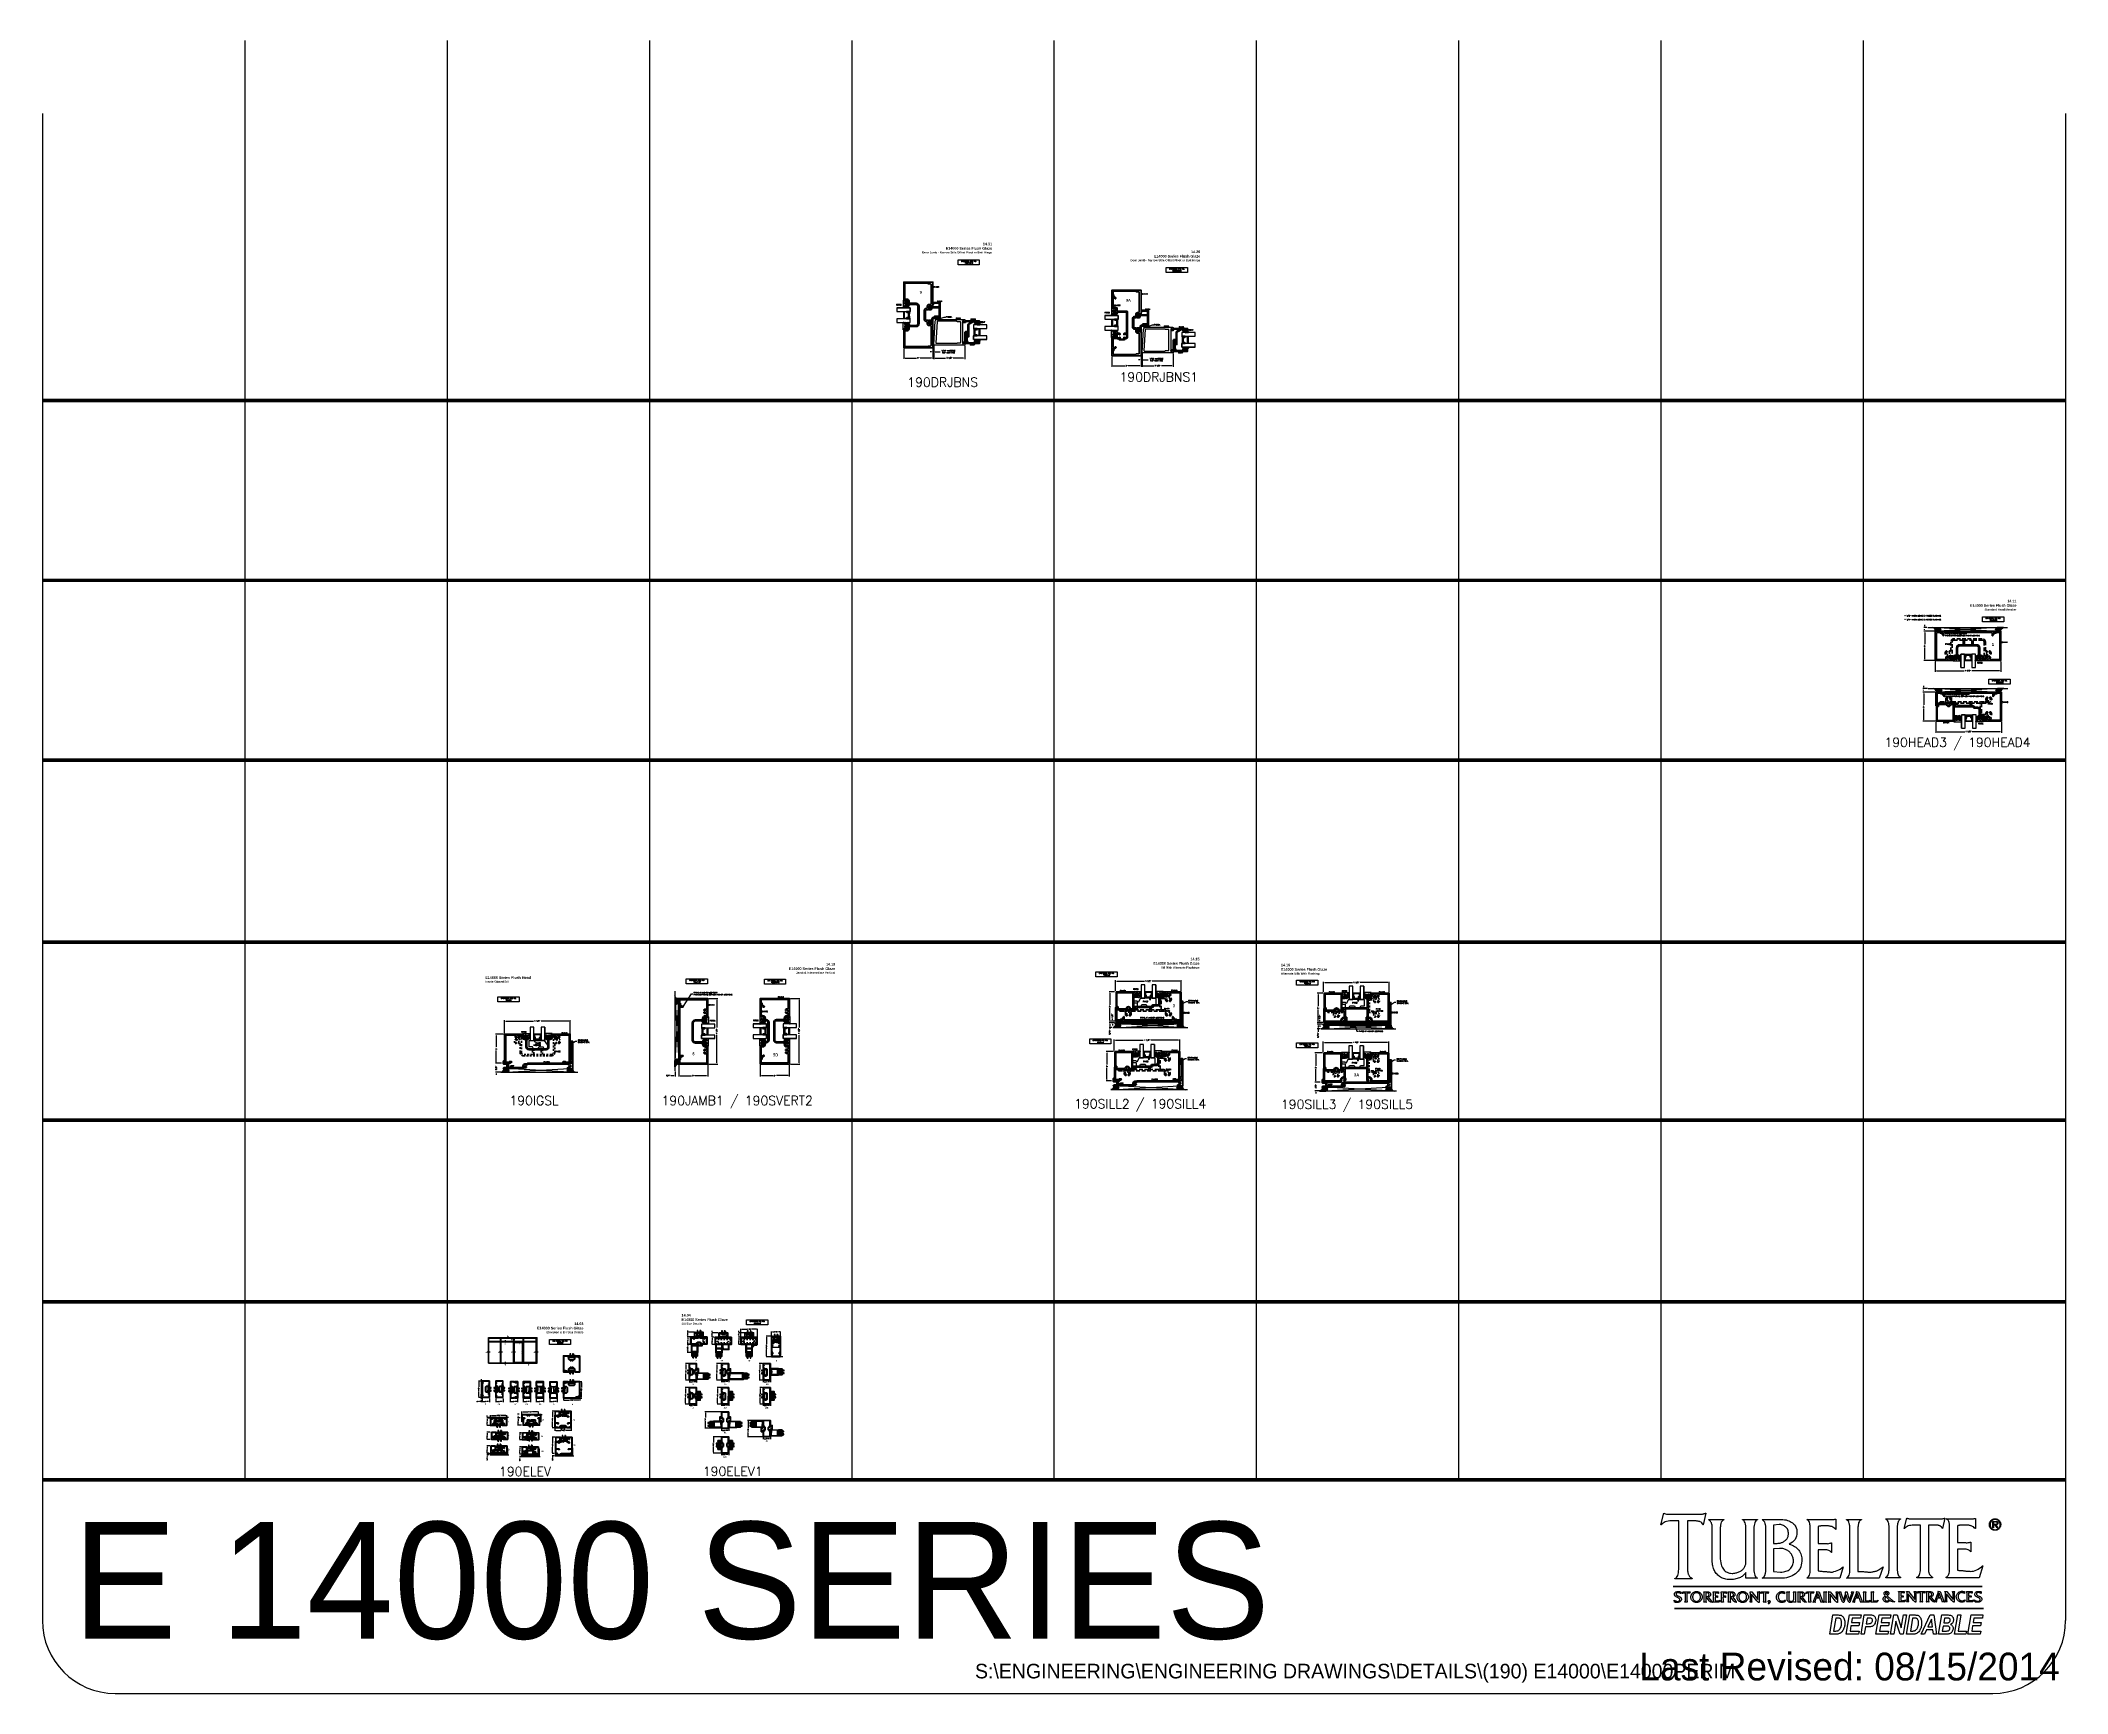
# Model space of a CAD drawing. Extents: x 0 to 139, y -24 to 89.
import ezdxf
from ezdxf.enums import TextEntityAlignment as Align

# ---------------------------------------------------------------- set-up
doc = ezdxf.new("R2010")
doc.units = 0
doc.header["$MEASUREMENT"] = 0
doc.linetypes.add('HIDDEN', pattern=[0.375, 0.25, -0.125])
doc.linetypes.add('HIDDEN2', pattern=[0.1875, 0.125, -0.0625])
doc.layers.get('0').update_dxf_attribs({"linetype": 'CONTINUOUS'})
doc.layers.get('Defpoints').update_dxf_attribs({"linetype": 'CONTINUOUS'})
for name, color, linetype in [('R-Anno-Dims', 3, 'CONTINUOUS'), ('R-Anno-Text', 6, 'CONTINUOUS'), ('R-Det1', 4, 'CONTINUOUS'), ('R-Det2', 2, 'CONTINUOUS'), ('R-Det3', 5, 'CONTINUOUS'), ('R-Otln', 1, 'CONTINUOUS'), ('R-Pat1', 5, 'CONTINUOUS'), ('TITLE', 7, 'CONTINUOUS')]:
    doc.layers.add(name, color=color, linetype=linetype)
doc.styles.add('CITYBLUEPRINT', font='cibt____.pfb')
doc.styles.get("Standard").update_dxf_attribs({"font": 'simplex'})
doc.styles.add('style1', font='arialbd.ttf')
doc.dimstyles.new('1-4size', dxfattribs={"dimtxt": 0.05, "dimasz": 0.06, "dimexe": 0.03125, "dimexo": 0.03125, "dimgap": 0.03125, "dimtad": 0, "dimdec": 5, "dimlfac": 4, "dimzin": 4, "dimdsep": 46, "dimlunit": 5, "dimtxsty": 'Standard', "dimcen": 0, "dimclrd": 256, "dimclre": 256, "dimclrt": 256, "dimadec": 0, "dimazin": 1, "dimtfac": 1, "dimtdec": 5, "dimtofl": 0, "dimtmove": 0, "dimatfit": 3, "dimfxl": 1, "dimfrac": 2, "dimtolj": 1, "dimtzin": 4, "dimarcsym": 0})
doc.dimstyles.new('1X', dxfattribs={"dimtxt": 0.08, "dimasz": 0.09, "dimexe": 0.0625, "dimexo": 0.0625, "dimgap": 0.062, "dimtad": 0, "dimdec": 5, "dimzin": 4, "dimdsep": 46, "dimlunit": 5, "dimtxsty": 'Standard', "dimcen": 0, "dimclrd": 256, "dimclre": 256, "dimclrt": 256, "dimadec": 0, "dimazin": 1, "dimtfac": 1, "dimtdec": 5, "dimtofl": 0, "dimtmove": 0, "dimatfit": 3, "dimfxl": 1, "dimfrac": 2, "dimtolj": 1, "dimtzin": 4, "dimarcsym": 0})
pattern_1 = [(45, (128.209254, 40.499187), (-0.0265165, 0.0265165), []), (135, (128.209254, 40.499187), (-0.0265165, -0.0265165), [])]
pattern_2 = [(45, (72.216136, 15.27796), (-0.0265165, 0.0265165), []), (135, (72.216136, 15.27796), (-0.0265165, -0.0265165), [])]
pattern_3 = [(45, (42.312023, 16.082425), (-0.0265165, 0.0265165), []), (135, (42.312023, 16.082425), (-0.0265165, -0.0265165), [])]
pattern_4 = [(45, (72.13962, 15.681862), (-0.0265165, 0.0265165), []), (135, (72.13962, 15.681862), (-0.0265165, -0.0265165), [])]
pattern_5 = [(45, (86.560153, 15.24659), (-0.0265165, 0.0265165), []), (135, (86.560153, 15.24659), (-0.0265165, -0.0265165), [])]
pattern_6 = [(45, (30.514223, -7.518369), (-0.006629126, 0.006629126), []), (135, (30.514223, -7.518369), (-0.006629126, -0.006629126), [])]
pattern_7 = [(45, (30.579565, -9.547598), (-0.006629126, 0.006629126), []), (135, (30.579565, -9.547598), (-0.006629126, -0.006629126), [])]
pattern_8 = [(45, (30.002641, -4.777659), (-0.006629126, 0.006629126), []), (135, (30.002641, -4.777659), (-0.006629126, -0.006629126), [])]
pattern_9 = [(45, (32.74735, -8.474142), (-0.006629126, 0.006629126), []), (135, (32.74735, -8.474142), (-0.006629126, -0.006629126), [])]
pattern_10 = [(45, (86.540583, 15.650044), (-0.0265165, 0.0265165), []), (135, (86.540583, 15.650044), (-0.0265165, -0.0265165), [])]

# ---------------------------------------------------------------- blocks, each defined once
blk = doc.blocks.new('*D55')
at = {"layer": 'Defpoints', "color": 0}
for p in [(129.97, 46.38), (134.47, 46.38), (134.47, 45.66)]:
    blk.add_point(p, dxfattribs=at)
at = {"layer": 'R-Anno-Dims', "lineweight": -2}
for p, q in [((129.97, 46.31), (129.97, 45.59)), ((134.47, 46.31), (134.47, 45.59)), ((130.06, 45.66), (131.95, 45.66)), ((134.38, 45.66), (132.47, 45.66))]:
    blk.add_line(p, q, dxfattribs=at)
at = {"layer": 'R-Anno-Dims'}
for points in [[(130.06, 45.67), (130.06, 45.64), (129.97, 45.66)], [(134.38, 45.67), (134.38, 45.64), (134.47, 45.66)]]:
    blk.add_solid(points, dxfattribs=at)
at = {"layer": 'R-Anno-Dims', "insert": (132.21, 45.66), "char_height": 0.08, "attachment_point": 5}
blk.add_mtext('\\A1;4 1/2"', dxfattribs=at)
blk = doc.blocks.new('*D56')
at = {"layer": 'Defpoints', "color": 0}
for p in [(129.97, 48.38), (129.25, 46.38), (130, 46.38)]:
    blk.add_point(p, dxfattribs=at)
at = {"layer": 'R-Anno-Dims', "lineweight": -2}
for p, q in [((129.91, 48.38), (129.19, 48.38)), ((129.25, 48.29), (129.25, 47.49)), ((129.25, 46.47), (129.25, 47.26)), ((129.94, 46.38), (129.19, 46.38))]:
    blk.add_line(p, q, dxfattribs=at)
at = {"layer": 'R-Anno-Dims'}
for points in [[(129.23, 48.29), (129.26, 48.29), (129.25, 48.38)], [(129.23, 46.47), (129.26, 46.47), (129.25, 46.38)]]:
    blk.add_solid(points, dxfattribs=at)
at = {"layer": 'R-Anno-Dims', "insert": (129.25, 47.38), "char_height": 0.08, "attachment_point": 5, "rotation": 90}
blk.add_mtext('\\A1;2"', dxfattribs=at)
blk = doc.blocks.new('*D57')
at = {"layer": 'Defpoints', "color": 0}
for p in [(129.25, 48.63), (129.46, 48.63), (129.97, 48.38)]:
    blk.add_point(p, dxfattribs=at)
at = {"layer": 'R-Anno-Dims', "lineweight": -2}
for p, q in [((129.4, 48.63), (129.19, 48.63)), ((129.25, 48.72), (129.25, 48.81)), ((129.91, 48.38), (129.19, 48.38)), ((129.25, 48.29), (129.25, 48.2))]:
    blk.add_line(p, q, dxfattribs=at)
at = {"layer": 'R-Anno-Dims'}
for points in [[(129.23, 48.72), (129.26, 48.72), (129.25, 48.63)], [(129.23, 48.29), (129.26, 48.29), (129.25, 48.38)]]:
    blk.add_solid(points, dxfattribs=at)
at = {"layer": 'R-Anno-Dims', "insert": (129.25, 48.5), "char_height": 0.08, "attachment_point": 5, "rotation": 90}
blk.add_mtext('\\A1;*', dxfattribs=at)
blk = doc.blocks.new('*D111')
at = {"layer": 'Defpoints', "color": 0}
for p in [(46.79, -2.93), (47.29, -2.93), (47.29, -3.04)]:
    blk.add_point(p, dxfattribs=at)
at = {"layer": 'R-Anno-Dims', "lineweight": -2}
for p, q in [((46.79, -2.96), (46.79, -3.07)), ((46.85, -3.04), (46.98, -3.04)), ((47.23, -3.04), (47.11, -3.04)), ((47.29, -2.96), (47.29, -3.07))]:
    blk.add_line(p, q, dxfattribs=at)
at = {"layer": 'R-Anno-Dims'}
for points in [[(46.85, -3.03), (46.85, -3.05), (46.79, -3.04)], [(47.23, -3.03), (47.23, -3.05), (47.29, -3.04)]]:
    blk.add_solid(points, dxfattribs=at)
at = {"layer": 'R-Anno-Dims', "insert": (47.04, -3.04), "char_height": 0.05, "attachment_point": 5}
blk.add_mtext('\\A1;2"', dxfattribs=at)
blk = doc.blocks.new('*D112')
at = {"layer": 'Defpoints', "color": 0}
for p in [(46.48, -1.81), (46.79, -1.81), (46.79, -2.93)]:
    blk.add_point(p, dxfattribs=at)
at = {"layer": 'R-Anno-Dims', "lineweight": -2}
for p, q in [((46.76, -1.81), (46.45, -1.81)), ((46.48, -1.87), (46.48, -2.21)), ((46.48, -2.87), (46.48, -2.53)), ((46.76, -2.93), (46.45, -2.93))]:
    blk.add_line(p, q, dxfattribs=at)
at = {"layer": 'R-Anno-Dims'}
for points in [[(46.47, -1.87), (46.49, -1.87), (46.48, -1.81)], [(46.47, -2.87), (46.49, -2.87), (46.48, -2.93)]]:
    blk.add_solid(points, dxfattribs=at)
at = {"layer": 'R-Anno-Dims', "insert": (46.48, -2.37), "char_height": 0.05, "attachment_point": 5, "rotation": 90}
blk.add_mtext('\\A1;4 1/2"', dxfattribs=at)
blk = doc.blocks.new('*D95')
at = {"layer": 'Defpoints', "color": 0}
for p in [(49.65, -6.82), (50.15, -6.82), (50.15, -6.95)]:
    blk.add_point(p, dxfattribs=at)
at = {"layer": 'R-Anno-Dims', "lineweight": -2}
for p, q in [((49.65, -6.85), (49.65, -6.98)), ((50.15, -6.85), (50.15, -6.98)), ((49.71, -6.95), (49.83, -6.95)), ((50.09, -6.95), (49.96, -6.95))]:
    blk.add_line(p, q, dxfattribs=at)
at = {"layer": 'R-Anno-Dims'}
for points in [[(49.71, -6.94), (49.71, -6.96), (49.65, -6.95)], [(50.09, -6.94), (50.09, -6.96), (50.15, -6.95)]]:
    blk.add_solid(points, dxfattribs=at)
at = {"layer": 'R-Anno-Dims', "insert": (49.9, -6.95), "char_height": 0.05, "attachment_point": 5}
blk.add_mtext('\\A1;2"', dxfattribs=at)
blk = doc.blocks.new('*D96')
at = {"layer": 'Defpoints', "color": 0}
for p in [(48.62, -6.82), (49.65, -5.7), (49.65, -6.82)]:
    blk.add_point(p, dxfattribs=at)
at = {"layer": 'R-Anno-Dims', "lineweight": -2}
for p, q in [((49.61, -5.7), (48.58, -5.7)), ((49.61, -6.82), (48.58, -6.82)), ((48.62, -5.76), (48.62, -6.22)), ((48.62, -6.76), (48.62, -6.53))]:
    blk.add_line(p, q, dxfattribs=at)
at = {"layer": 'R-Anno-Dims'}
for points in [[(48.61, -5.76), (48.63, -5.76), (48.62, -5.7)], [(48.61, -6.76), (48.63, -6.76), (48.62, -6.82)]]:
    blk.add_solid(points, dxfattribs=at)
at = {"layer": 'R-Anno-Dims', "insert": (48.62, -6.37), "char_height": 0.05, "attachment_point": 5, "rotation": 90}
blk.add_mtext('\\A1;4 1/2"', dxfattribs=at)
blk = doc.blocks.new('*D97')
at = {"layer": 'Defpoints', "color": 0}
for p in [(49.65, -2.93), (49.65, -3.05), (50.15, -2.93)]:
    blk.add_point(p, dxfattribs=at)
at = {"layer": 'R-Anno-Dims', "lineweight": -2}
for p, q in [((49.65, -2.96), (49.65, -3.08)), ((49.71, -3.05), (49.83, -3.05)), ((50.09, -3.05), (49.96, -3.05)), ((50.15, -2.96), (50.15, -3.08))]:
    blk.add_line(p, q, dxfattribs=at)
at = {"layer": 'R-Anno-Dims'}
for points in [[(49.71, -3.04), (49.71, -3.06), (49.65, -3.05)], [(50.09, -3.04), (50.09, -3.06), (50.15, -3.05)]]:
    blk.add_solid(points, dxfattribs=at)
at = {"layer": 'R-Anno-Dims', "insert": (49.9, -3.05), "char_height": 0.05, "attachment_point": 5}
blk.add_mtext('\\A1;2"', dxfattribs=at)
blk = doc.blocks.new('*D98')
at = {"layer": 'Defpoints', "color": 0}
for p in [(49.41, -1.81), (49.65, -1.81), (49.65, -2.93)]:
    blk.add_point(p, dxfattribs=at)
at = {"layer": 'R-Anno-Dims', "lineweight": -2}
for p, q in [((49.61, -1.81), (49.37, -1.81)), ((49.41, -1.87), (49.41, -2.21)), ((49.41, -2.87), (49.41, -2.52)), ((49.61, -2.93), (49.37, -2.93))]:
    blk.add_line(p, q, dxfattribs=at)
at = {"layer": 'R-Anno-Dims'}
for points in [[(49.4, -1.87), (49.42, -1.87), (49.41, -1.81)], [(49.4, -2.87), (49.42, -2.87), (49.41, -2.93)]]:
    blk.add_solid(points, dxfattribs=at)
at = {"layer": 'R-Anno-Dims', "insert": (49.41, -2.36), "char_height": 0.05, "attachment_point": 5, "rotation": 90}
blk.add_mtext('\\A1;4 1/2"', dxfattribs=at)
blk = doc.blocks.new('*D113')
at = {"layer": 'Defpoints', "color": 0}
for p in [(45.69, -5.12), (46.79, -5.12), (46.79, -6.24)]:
    blk.add_point(p, dxfattribs=at)
at = {"layer": 'R-Anno-Dims', "lineweight": -2}
for p, q in [((46.76, -5.12), (45.66, -5.12)), ((45.69, -5.18), (45.69, -5.51)), ((46.76, -6.24), (45.66, -6.24)), ((45.69, -6.18), (45.69, -5.83))]:
    blk.add_line(p, q, dxfattribs=at)
at = {"layer": 'R-Anno-Dims'}
for points in [[(45.68, -5.18), (45.7, -5.18), (45.69, -5.12)], [(45.68, -6.18), (45.7, -6.18), (45.69, -6.24)]]:
    blk.add_solid(points, dxfattribs=at)
at = {"layer": 'R-Anno-Dims', "insert": (45.69, -5.67), "char_height": 0.05, "attachment_point": 5, "rotation": 90}
blk.add_mtext('\\A1;4 1/2"', dxfattribs=at)
blk = doc.blocks.new('*D114')
at = {"layer": 'Defpoints', "color": 0}
for p in [(46.79, -6.24), (47.29, -6.24), (47.29, -6.39)]:
    blk.add_point(p, dxfattribs=at)
at = {"layer": 'R-Anno-Dims', "lineweight": -2}
for p, q in [((46.79, -6.28), (46.79, -6.42)), ((46.85, -6.39), (46.98, -6.39)), ((47.23, -6.39), (47.11, -6.39)), ((47.29, -6.28), (47.29, -6.42))]:
    blk.add_line(p, q, dxfattribs=at)
at = {"layer": 'R-Anno-Dims'}
for points in [[(46.85, -6.38), (46.85, -6.4), (46.79, -6.39)], [(47.23, -6.38), (47.23, -6.4), (47.29, -6.39)]]:
    blk.add_solid(points, dxfattribs=at)
at = {"layer": 'R-Anno-Dims', "insert": (47.04, -6.39), "char_height": 0.05, "attachment_point": 5}
blk.add_mtext('\\A1;2"', dxfattribs=at)
blk = doc.blocks.new('*D115')
at = {"layer": 'Defpoints', "color": 0}
for p in [(44.59, -4.58), (45.09, -4.58), (45.09, -4.67)]:
    blk.add_point(p, dxfattribs=at)
at = {"layer": 'R-Anno-Dims', "lineweight": -2}
for p, q in [((44.59, -4.61), (44.59, -4.7)), ((44.65, -4.67), (44.77, -4.67)), ((45.03, -4.67), (44.9, -4.67)), ((45.09, -4.61), (45.09, -4.7))]:
    blk.add_line(p, q, dxfattribs=at)
at = {"layer": 'R-Anno-Dims'}
for points in [[(44.65, -4.66), (44.65, -4.68), (44.59, -4.67)], [(45.03, -4.66), (45.03, -4.68), (45.09, -4.67)]]:
    blk.add_solid(points, dxfattribs=at)
at = {"layer": 'R-Anno-Dims', "insert": (44.84, -4.67), "char_height": 0.05, "attachment_point": 5}
blk.add_mtext('\\A1;2"', dxfattribs=at)
blk = doc.blocks.new('*D116')
at = {"layer": 'Defpoints', "color": 0}
for p in [(44.33, -3.45), (44.59, -3.45), (44.59, -4.58)]:
    blk.add_point(p, dxfattribs=at)
at = {"layer": 'R-Anno-Dims', "lineweight": -2}
for p, q in [((44.55, -3.45), (44.3, -3.45)), ((44.33, -3.51), (44.33, -3.86)), ((44.55, -4.58), (44.3, -4.58)), ((44.33, -4.52), (44.33, -4.17))]:
    blk.add_line(p, q, dxfattribs=at)
at = {"layer": 'R-Anno-Dims'}
for points in [[(44.32, -3.51), (44.34, -3.51), (44.33, -3.45)], [(44.32, -4.52), (44.34, -4.52), (44.33, -4.58)]]:
    blk.add_solid(points, dxfattribs=at)
at = {"layer": 'R-Anno-Dims', "insert": (44.33, -4.01), "char_height": 0.05, "attachment_point": 5, "rotation": 90}
blk.add_mtext('\\A1;4 1/2"', dxfattribs=at)
blk = doc.blocks.new('*D99')
at = {"layer": 'Defpoints', "color": 0}
for p in [(44.59, -2.93), (45.09, -2.93), (45.09, -3.05)]:
    blk.add_point(p, dxfattribs=at)
at = {"layer": 'R-Anno-Dims', "lineweight": -2}
for p, q in [((44.59, -2.96), (44.59, -3.09)), ((44.65, -3.05), (44.77, -3.05)), ((45.03, -3.05), (44.9, -3.05)), ((45.09, -2.96), (45.09, -3.09))]:
    blk.add_line(p, q, dxfattribs=at)
at = {"layer": 'R-Anno-Dims'}
for points in [[(44.65, -3.04), (44.65, -3.06), (44.59, -3.05)], [(45.03, -3.04), (45.03, -3.06), (45.09, -3.05)]]:
    blk.add_solid(points, dxfattribs=at)
at = {"layer": 'R-Anno-Dims', "insert": (44.84, -3.05), "char_height": 0.05, "attachment_point": 5}
blk.add_mtext('\\A1;2"', dxfattribs=at)
blk = doc.blocks.new('*D117')
at = {"layer": 'Defpoints', "color": 0}
for p in [(44.35, -1.81), (44.59, -1.81), (44.59, -2.93)]:
    blk.add_point(p, dxfattribs=at)
at = {"layer": 'R-Anno-Dims', "lineweight": -2}
for p, q in [((44.55, -1.81), (44.32, -1.81)), ((44.35, -1.87), (44.35, -2.21)), ((44.35, -2.87), (44.35, -2.53)), ((44.55, -2.93), (44.32, -2.93))]:
    blk.add_line(p, q, dxfattribs=at)
at = {"layer": 'R-Anno-Dims'}
for points in [[(44.34, -1.87), (44.36, -1.87), (44.35, -1.81)], [(44.34, -2.87), (44.36, -2.87), (44.35, -2.93)]]:
    blk.add_solid(points, dxfattribs=at)
at = {"layer": 'R-Anno-Dims', "insert": (44.35, -2.37), "char_height": 0.05, "attachment_point": 5, "rotation": 90}
blk.add_mtext('\\A1;4 1/2"', dxfattribs=at)
blk = doc.blocks.new('*D100')
at = {"layer": 'Defpoints', "color": 0}
for p in [(49.65, -4.57), (49.65, -4.68), (50.15, -4.58)]:
    blk.add_point(p, dxfattribs=at)
at = {"layer": 'R-Anno-Dims', "lineweight": -2}
for p, q in [((49.65, -4.61), (49.65, -4.71)), ((49.71, -4.68), (49.83, -4.68)), ((50.09, -4.68), (49.96, -4.68)), ((50.15, -4.61), (50.15, -4.71))]:
    blk.add_line(p, q, dxfattribs=at)
at = {"layer": 'R-Anno-Dims'}
for points in [[(49.71, -4.67), (49.71, -4.69), (49.65, -4.68)], [(50.09, -4.67), (50.09, -4.69), (50.15, -4.68)]]:
    blk.add_solid(points, dxfattribs=at)
at = {"layer": 'R-Anno-Dims', "insert": (49.9, -4.68), "char_height": 0.05, "attachment_point": 5}
blk.add_mtext('\\A1;2"', dxfattribs=at)
blk = doc.blocks.new('*D101')
at = {"layer": 'Defpoints', "color": 0}
for p in [(49.65, -3.45), (49.44, -4.58), (49.65, -4.58)]:
    blk.add_point(p, dxfattribs=at)
at = {"layer": 'R-Anno-Dims', "lineweight": -2}
for p, q in [((49.61, -3.45), (49.41, -3.45)), ((49.44, -3.51), (49.44, -3.87)), ((49.61, -4.58), (49.41, -4.58)), ((49.44, -4.52), (49.44, -4.18))]:
    blk.add_line(p, q, dxfattribs=at)
at = {"layer": 'R-Anno-Dims'}
for points in [[(49.43, -3.51), (49.45, -3.51), (49.44, -3.45)], [(49.43, -4.52), (49.45, -4.52), (49.44, -4.58)]]:
    blk.add_solid(points, dxfattribs=at)
at = {"layer": 'R-Anno-Dims', "insert": (49.44, -4.02), "char_height": 0.05, "attachment_point": 5, "rotation": 90}
blk.add_mtext('\\A1;4 1/2"', dxfattribs=at)
blk = doc.blocks.new('*D102')
at = {"layer": 'Defpoints', "color": 0}
for p in [(46.79, -4.58), (47.29, -4.58), (47.29, -4.66)]:
    blk.add_point(p, dxfattribs=at)
at = {"layer": 'R-Anno-Dims', "lineweight": -2}
for p, q in [((46.79, -4.61), (46.79, -4.7)), ((46.85, -4.66), (46.98, -4.66)), ((47.23, -4.66), (47.11, -4.66)), ((47.29, -4.61), (47.29, -4.7))]:
    blk.add_line(p, q, dxfattribs=at)
at = {"layer": 'R-Anno-Dims'}
for points in [[(46.85, -4.65), (46.85, -4.67), (46.79, -4.66)], [(47.23, -4.65), (47.23, -4.67), (47.29, -4.66)]]:
    blk.add_solid(points, dxfattribs=at)
at = {"layer": 'R-Anno-Dims', "insert": (47.04, -4.66), "char_height": 0.05, "attachment_point": 5}
blk.add_mtext('\\A1;2"', dxfattribs=at)
blk = doc.blocks.new('*D103')
at = {"layer": 'Defpoints', "color": 0}
for p in [(46.52, -3.45), (46.79, -3.45), (46.79, -4.58)]:
    blk.add_point(p, dxfattribs=at)
at = {"layer": 'R-Anno-Dims', "lineweight": -2}
for p, q in [((46.76, -3.45), (46.49, -3.45)), ((46.52, -3.51), (46.52, -3.86)), ((46.76, -4.58), (46.49, -4.58)), ((46.52, -4.52), (46.52, -4.17))]:
    blk.add_line(p, q, dxfattribs=at)
at = {"layer": 'R-Anno-Dims'}
for points in [[(46.51, -3.51), (46.53, -3.51), (46.52, -3.45)], [(46.51, -4.52), (46.53, -4.52), (46.52, -4.58)]]:
    blk.add_solid(points, dxfattribs=at)
at = {"layer": 'R-Anno-Dims', "insert": (46.52, -4.01), "char_height": 0.05, "attachment_point": 5, "rotation": 90}
blk.add_mtext('\\A1;4 1/2"', dxfattribs=at)
blk = doc.blocks.new('*D118')
at = {"layer": 'Defpoints', "color": 0}
for p in [(46.79, -7.94), (47.29, -7.94), (47.29, -8.04)]:
    blk.add_point(p, dxfattribs=at)
at = {"layer": 'R-Anno-Dims', "lineweight": -2}
for p, q in [((46.79, -7.97), (46.79, -8.07)), ((46.85, -8.04), (46.98, -8.04)), ((47.23, -8.04), (47.11, -8.04)), ((47.29, -7.97), (47.29, -8.07))]:
    blk.add_line(p, q, dxfattribs=at)
at = {"layer": 'R-Anno-Dims'}
for points in [[(46.85, -8.03), (46.85, -8.05), (46.79, -8.04)], [(47.23, -8.03), (47.23, -8.05), (47.29, -8.04)]]:
    blk.add_solid(points, dxfattribs=at)
at = {"layer": 'R-Anno-Dims', "insert": (47.04, -8.04), "char_height": 0.05, "attachment_point": 5}
blk.add_mtext('\\A1;2"', dxfattribs=at)
blk = doc.blocks.new('*D106')
at = {"layer": 'Defpoints', "color": 0}
for p in [(46.24, -6.82), (46.79, -6.82), (46.79, -7.94)]:
    blk.add_point(p, dxfattribs=at)
at = {"layer": 'R-Anno-Dims', "lineweight": -2}
for p, q in [((46.76, -6.82), (46.21, -6.82)), ((46.24, -6.88), (46.24, -7.22)), ((46.76, -7.94), (46.21, -7.94)), ((46.24, -7.88), (46.24, -7.54))]:
    blk.add_line(p, q, dxfattribs=at)
at = {"layer": 'R-Anno-Dims'}
for points in [[(46.23, -6.88), (46.25, -6.88), (46.24, -6.82)], [(46.23, -7.88), (46.25, -7.88), (46.24, -7.94)]]:
    blk.add_solid(points, dxfattribs=at)
at = {"layer": 'R-Anno-Dims', "insert": (46.24, -7.38), "char_height": 0.05, "attachment_point": 5, "rotation": 90}
blk.add_mtext('\\A1;4 1/2"', dxfattribs=at)
blk = doc.blocks.new('*D91')
at = {"layer": 'Defpoints', "color": 0}
for p in [(50.22, 0.07), (50.84, 0.37), (50.84, 0.07)]:
    blk.add_point(p, dxfattribs=at)
at = {"layer": 'R-Anno-Dims', "lineweight": -2}
for p, q in [((50.22, 0.1), (50.22, 0.4)), ((50.28, 0.37), (50.38, 0.37)), ((50.78, 0.37), (50.69, 0.37)), ((50.84, 0.1), (50.84, 0.4))]:
    blk.add_line(p, q, dxfattribs=at)
at = {"layer": 'R-Anno-Dims'}
for points in [[(50.28, 0.38), (50.28, 0.36), (50.22, 0.37)], [(50.78, 0.38), (50.78, 0.36), (50.84, 0.37)]]:
    blk.add_solid(points, dxfattribs=at)
at = {"layer": 'R-Anno-Dims', "insert": (50.53, 0.37), "char_height": 0.05, "attachment_point": 5}
blk.add_mtext('\\A1;2 1/2"', dxfattribs=at)
blk = doc.blocks.new('*D92')
at = {"layer": 'Defpoints', "color": 0}
for p in [(49.88, 0.07), (50.23, 0.07), (49.98, -1.35)]:
    blk.add_point(p, dxfattribs=at)
at = {"layer": 'R-Anno-Dims', "lineweight": -2}
for p, q in [((50.2, 0.07), (49.85, 0.07)), ((49.88, 0.01), (49.88, -0.44)), ((49.95, -1.35), (49.85, -1.35)), ((49.88, -1.29), (49.88, -0.83))]:
    blk.add_line(p, q, dxfattribs=at)
at = {"layer": 'R-Anno-Dims'}
for points in [[(49.87, 0.01), (49.89, 0.01), (49.88, 0.07)], [(49.87, -1.29), (49.89, -1.29), (49.88, -1.35)]]:
    blk.add_solid(points, dxfattribs=at)
at = {"layer": 'R-Anno-Dims', "insert": (49.88, -0.64), "char_height": 0.05, "attachment_point": 5, "rotation": 90}
blk.add_mtext('\\A1;5 11/16"', dxfattribs=at)
blk = doc.blocks.new('*D107')
at = {"layer": 'Defpoints', "color": 0}
for p in [(44.48, 0.03), (44.67, 0.03), (44.93, 0.34)]:
    blk.add_point(p, dxfattribs=at)
at = {"layer": 'R-Anno-Dims', "lineweight": -2}
for p, q in [((44.9, 0.34), (44.45, 0.34)), ((44.64, 0.03), (44.45, 0.03)), ((44.48, 0.4), (44.48, 0.46)), ((44.48, -0.03), (44.48, -0.09))]:
    blk.add_line(p, q, dxfattribs=at)
at = {"layer": 'R-Anno-Dims'}
for points in [[(44.47, 0.4), (44.49, 0.4), (44.48, 0.34)], [(44.47, -0.03), (44.49, -0.03), (44.48, 0.03)]]:
    blk.add_solid(points, dxfattribs=at)
at = {"layer": 'R-Anno-Dims', "insert": (44.48, 0.18), "char_height": 0.05, "attachment_point": 5, "rotation": 90}
blk.add_mtext('\\A1;1 1/4"', dxfattribs=at)
blk = doc.blocks.new('*D93')
at = {"layer": 'Defpoints', "color": 0}
for p in [(44.48, -0.5), (44.72, -1.04), (44.73, -0.5)]:
    blk.add_point(p, dxfattribs=at)
at = {"layer": 'R-Anno-Dims', "lineweight": -2}
for p, q in [((44.7, -0.5), (44.45, -0.5)), ((44.69, -1.04), (44.45, -1.04)), ((44.48, -0.56), (44.48, -0.61)), ((44.48, -0.98), (44.48, -0.93))]:
    blk.add_line(p, q, dxfattribs=at)
at = {"layer": 'R-Anno-Dims'}
for points in [[(44.47, -0.56), (44.49, -0.56), (44.48, -0.5)], [(44.47, -0.98), (44.49, -0.98), (44.48, -1.04)]]:
    blk.add_solid(points, dxfattribs=at)
at = {"layer": 'R-Anno-Dims', "insert": (44.48, -0.77), "char_height": 0.05, "attachment_point": 5, "rotation": 90}
blk.add_mtext('\\A1;2 1/8"', dxfattribs=at)
blk = doc.blocks.new('*D108')
at = {"layer": 'Defpoints', "color": 0}
for p in [(44.48, 0.03), (44.67, 0.03), (44.67, -0.47)]:
    blk.add_point(p, dxfattribs=at)
at = {"layer": 'R-Anno-Dims', "lineweight": -2}
for p, q in [((44.64, 0.03), (44.45, 0.03)), ((44.64, -0.47), (44.45, -0.47)), ((44.48, -0.03), (44.48, -0.16)), ((44.48, -0.41), (44.48, -0.29))]:
    blk.add_line(p, q, dxfattribs=at)
at = {"layer": 'R-Anno-Dims'}
for points in [[(44.47, -0.03), (44.49, -0.03), (44.48, 0.03)], [(44.47, -0.41), (44.49, -0.41), (44.48, -0.47)]]:
    blk.add_solid(points, dxfattribs=at)
at = {"layer": 'R-Anno-Dims', "insert": (44.48, -0.22), "char_height": 0.05, "attachment_point": 5, "rotation": 90}
blk.add_mtext('\\A1;2"', dxfattribs=at)
blk = doc.blocks.new('*D94')
at = {"layer": 'Defpoints', "color": 0}
for p in [(46.15, 0), (46.32, 0), (46.32, -0.5)]:
    blk.add_point(p, dxfattribs=at)
at = {"layer": 'R-Anno-Dims', "lineweight": -2}
for p, q in [((46.29, 0), (46.12, 0)), ((46.29, -0.5), (46.12, -0.5)), ((46.15, -0.06), (46.15, -0.19)), ((46.15, -0.44), (46.15, -0.32))]:
    blk.add_line(p, q, dxfattribs=at)
at = {"layer": 'R-Anno-Dims'}
for points in [[(46.14, -0.06), (46.16, -0.06), (46.15, 0)], [(46.14, -0.44), (46.16, -0.44), (46.15, -0.5)]]:
    blk.add_solid(points, dxfattribs=at)
at = {"layer": 'R-Anno-Dims', "insert": (46.15, -0.25), "char_height": 0.05, "attachment_point": 5, "rotation": 90}
blk.add_mtext('\\A1;2"', dxfattribs=at)
blk = doc.blocks.new('*D109')
at = {"layer": 'Defpoints', "color": 0}
for p in [(46.58, 0.31), (46.15, 0), (46.32, 0)]:
    blk.add_point(p, dxfattribs=at)
at = {"layer": 'R-Anno-Dims', "lineweight": -2}
for p, q in [((46.55, 0.31), (46.12, 0.31)), ((46.15, 0.37), (46.15, 0.43)), ((46.29, 0), (46.12, 0)), ((46.15, -0.06), (46.15, -0.12))]:
    blk.add_line(p, q, dxfattribs=at)
at = {"layer": 'R-Anno-Dims'}
for points in [[(46.14, 0.37), (46.16, 0.37), (46.15, 0.31)], [(46.14, -0.06), (46.16, -0.06), (46.15, 0)]]:
    blk.add_solid(points, dxfattribs=at)
at = {"layer": 'R-Anno-Dims', "insert": (46.15, 0.15), "char_height": 0.05, "attachment_point": 5, "rotation": 90}
blk.add_mtext('\\A1;1 1/4"', dxfattribs=at)
blk = doc.blocks.new('*D110')
at = {"layer": 'Defpoints', "color": 0}
for p in [(49.25, 0.55), (48.12, 0), (49.25, 0)]:
    blk.add_point(p, dxfattribs=at)
at = {"layer": 'R-Anno-Dims', "lineweight": -2}
for p, q in [((48.12, 0.03), (48.12, 0.58)), ((48.18, 0.55), (48.54, 0.55)), ((49.19, 0.55), (48.85, 0.55)), ((49.25, 0.03), (49.25, 0.58))]:
    blk.add_line(p, q, dxfattribs=at)
at = {"layer": 'R-Anno-Dims'}
for points in [[(48.18, 0.56), (48.18, 0.54), (48.12, 0.55)], [(49.19, 0.56), (49.19, 0.54), (49.25, 0.55)]]:
    blk.add_solid(points, dxfattribs=at)
at = {"layer": 'R-Anno-Dims', "insert": (48.7, 0.55), "char_height": 0.05, "attachment_point": 5}
blk.add_mtext('\\A1;4 1/2"', dxfattribs=at)
blk = doc.blocks.new('*D104')
at = {"layer": 'Defpoints', "color": 0}
for p in [(47.98, 0.31), (48.38, 0.31), (48.12, 0)]:
    blk.add_point(p, dxfattribs=at)
at = {"layer": 'R-Anno-Dims', "lineweight": -2}
for p, q in [((48.35, 0.31), (47.95, 0.31)), ((47.98, 0.37), (47.98, 0.43)), ((48.09, 0), (47.95, 0)), ((47.98, -0.06), (47.98, -0.12))]:
    blk.add_line(p, q, dxfattribs=at)
at = {"layer": 'R-Anno-Dims'}
for points in [[(47.97, 0.37), (47.99, 0.37), (47.98, 0.31)], [(47.97, -0.06), (47.99, -0.06), (47.98, 0)]]:
    blk.add_solid(points, dxfattribs=at)
at = {"layer": 'R-Anno-Dims', "insert": (47.98, 0.15), "char_height": 0.05, "attachment_point": 5, "rotation": 90}
blk.add_mtext('\\A1;1 1/4"', dxfattribs=at)
blk = doc.blocks.new('*D105')
at = {"layer": 'Defpoints', "color": 0}
for p in [(47.98, 0), (48.12, 0), (48.12, -0.5)]:
    blk.add_point(p, dxfattribs=at)
at = {"layer": 'R-Anno-Dims', "lineweight": -2}
for p, q in [((48.09, 0), (47.95, 0)), ((48.09, -0.5), (47.95, -0.5)), ((47.98, -0.06), (47.98, -0.19)), ((47.98, -0.44), (47.98, -0.32))]:
    blk.add_line(p, q, dxfattribs=at)
at = {"layer": 'R-Anno-Dims'}
for points in [[(47.97, -0.06), (47.99, -0.06), (47.98, 0)], [(47.97, -0.44), (47.99, -0.44), (47.98, -0.5)]]:
    blk.add_solid(points, dxfattribs=at)
at = {"layer": 'R-Anno-Dims', "insert": (47.98, -0.25), "char_height": 0.05, "attachment_point": 5, "rotation": 90}
blk.add_mtext('\\A1;2"', dxfattribs=at)
blk = doc.blocks.new('A$C4C3B6E17')
at = {"color": 7}
blk.add_lwpolyline([(0.004, 0.004), (0, 0.02), (0.004, 0.017), (0.008, 0.015), (0.011, 0.013), (0.015, 0.012), (0.018, 0.011), (0.022, 0.01), (0.026, 0.009), (0.029, 0.009), (0.033, 0.009), (0.038, 0.01), (0.041, 0.011), (0.044, 0.013), (0.046, 0.015), (0.048, 0.018), (0.049, 0.021), (0.05, 0.023), (0.05, 0.024), (0.05, 0.025), (0.049, 0.026), (0.049, 0.026), (0.049, 0.028), (0.048, 0.028), (0.048, 0.03), (0.047, 0.031), (0.045, 0.033), (0.042, 0.035), (0.037, 0.038), (0.031, 0.04), (0.03, 0.041), (0.028, 0.042), (0.027, 0.043), (0.026, 0.043), (0.02, 0.046), (0.015, 0.05), (0.011, 0.053), (0.009, 0.055), (0.006, 0.058), (0.005, 0.061), (0.004, 0.065), (0.004, 0.068), (0.004, 0.073), (0.006, 0.078), (0.009, 0.082), (0.012, 0.085), (0.014, 0.087), (0.017, 0.088), (0.019, 0.089), (0.022, 0.09), (0.026, 0.091), (0.028, 0.091), (0.032, 0.092), (0.036, 0.092), (0.038, 0.092), (0.04, 0.092), (0.043, 0.091), (0.045, 0.091), (0.048, 0.091), (0.05, 0.09), (0.054, 0.09), (0.057, 0.089), (0.057, 0.075), (0.054, 0.076), (0.051, 0.077), (0.048, 0.079), (0.045, 0.08), (0.043, 0.081), (0.04, 0.082), (0.037, 0.082), (0.034, 0.082), (0.031, 0.082), (0.027, 0.082), (0.024, 0.08), (0.022, 0.08), (0.02, 0.077), (0.019, 0.075), (0.018, 0.073), (0.018, 0.07), (0.018, 0.068), (0.018, 0.066), (0.02, 0.064), (0.021, 0.063), (0.023, 0.06), (0.027, 0.058), (0.032, 0.056), (0.038, 0.053), (0.038, 0.053), (0.038, 0.053), (0.039, 0.052), (0.04, 0.052), (0.045, 0.05), (0.049, 0.048), (0.053, 0.045), (0.055, 0.043), (0.057, 0.042), (0.058, 0.04), (0.06, 0.038), (0.061, 0.036), (0.062, 0.034), (0.063, 0.031), (0.064, 0.028), (0.064, 0.026), (0.063, 0.021), (0.061, 0.016), (0.058, 0.012), (0.053, 0.008), (0.05, 0.006), (0.048, 0.004), (0.045, 0.003), (0.042, 0.002), (0.038, 0.001), (0.035, 0.001), (0.031, 0), (0.028, 0), (0.026, 0), (0.023, 0.001), (0.02, 0.001), (0.017, 0.001), (0.014, 0.001), (0.011, 0.001), (0.008, 0.003), (0.004, 0.004), (0.004, 0.004), (0.004, 0.004)], dxfattribs=at)
blk = doc.blocks.new('A$C7EC97100')
at = {"color": 92}
for points in [[(0, 0), (0.027, 0.163), (0.064, 0.163), (0.072, 0.163), (0.079, 0.162), (0.084, 0.162), (0.089, 0.161), (0.095, 0.16), (0.099, 0.158), (0.105, 0.154), (0.108, 0.151), (0.113, 0.146), (0.116, 0.141), (0.119, 0.135), (0.122, 0.128), (0.123, 0.125), (0.124, 0.122), (0.125, 0.117), (0.126, 0.114), (0.126, 0.109), (0.127, 0.105), (0.127, 0.099), (0.127, 0.095), (0.127, 0.09), (0.127, 0.084), (0.126, 0.08), (0.126, 0.075), (0.125, 0.071), (0.124, 0.066), (0.124, 0.062), (0.123, 0.057), (0.119, 0.05), (0.116, 0.042), (0.113, 0.035), (0.108, 0.028), (0.104, 0.021), (0.099, 0.017), (0.093, 0.012), (0.089, 0.009), (0.084, 0.007), (0.079, 0.005), (0.074, 0.002), (0.069, 0.001), (0.064, 0.001), (0.06, 0.001), (0.053, 0), (0.046, 0), (0, 0), (0, 0)], [(0.032, 0.027), (0.045, 0.027), (0.052, 0.027), (0.059, 0.028), (0.063, 0.028), (0.068, 0.028), (0.071, 0.03), (0.075, 0.033), (0.079, 0.036), (0.082, 0.039), (0.086, 0.044), (0.089, 0.05), (0.092, 0.055), (0.095, 0.062), (0.096, 0.065), (0.097, 0.07), (0.098, 0.073), (0.099, 0.078), (0.099, 0.082), (0.1, 0.087), (0.1, 0.091), (0.1, 0.096), (0.1, 0.104), (0.099, 0.11), (0.097, 0.117), (0.096, 0.122), (0.093, 0.126), (0.091, 0.13), (0.088, 0.132), (0.084, 0.134), (0.081, 0.135), (0.078, 0.135), (0.072, 0.136), (0.066, 0.136), (0.051, 0.136), (0.032, 0.027), (0.032, 0.027)]]:
    blk.add_lwpolyline(points, dxfattribs=at)
blk = doc.blocks.new('A$C38604C3A')
at = {"color": 92}
for points in [[(0.0377, 0.1374), (0.0377, 0.2396), (0.0222, 0.2396), (0.0186, 0.2396), (0.0152, 0.239), (0.0121, 0.2385), (0.0093, 0.2376), (0.0068, 0.2365), (0.0045, 0.2351), (0.0023, 0.2334), (0.0006, 0.2314), (0, 0.2314), (0.0062, 0.2562), (0.0065, 0.2562), (0.0079, 0.2554), (0.0099, 0.2548), (0.0118, 0.2542), (0.0146, 0.2542), (0.085, 0.2542), (0.0867, 0.2542), (0.0881, 0.2542), (0.0895, 0.2545), (0.0907, 0.2548), (0.0918, 0.2551), (0.0929, 0.2554), (0.0938, 0.2556), (0.0943, 0.2562), (0.0952, 0.2562), (0.0895, 0.2314), (0.0887, 0.2314), (0.0879, 0.2337), (0.0864, 0.2356), (0.085, 0.2368), (0.0833, 0.2379), (0.0822, 0.2382), (0.0814, 0.2385), (0.0803, 0.2387), (0.0788, 0.239), (0.0777, 0.2393), (0.0763, 0.2393), (0.0746, 0.2396), (0.0732, 0.2396), (0.056, 0.2396), (0.056, 0.1385), (0.056, 0.1368), (0.056, 0.1354), (0.0563, 0.1337), (0.0566, 0.1323), (0.0569, 0.1309), (0.0572, 0.1298), (0.0574, 0.1284), (0.058, 0.1272), (0.0586, 0.1261), (0.0591, 0.1247), (0.06, 0.1236), (0.0608, 0.1222), (0.0619, 0.121), (0.0631, 0.1199), (0.0645, 0.1191), (0.0659, 0.1179), (0.0659, 0.1174), (0.0293, 0.1174), (0.0293, 0.1179), (0.0313, 0.1188), (0.0329, 0.1202), (0.0344, 0.1219), (0.0355, 0.1244), (0.0366, 0.127), (0.0372, 0.1301), (0.0375, 0.1334), (0.0377, 0.1374), (0.0377, 0.1374)], [(0.0377, 0.1374), (0.0377, 0.2396), (0.0222, 0.2396), (0.0222, 0.2396), (0.0186, 0.2396), (0.0152, 0.239), (0.0121, 0.2385), (0.0093, 0.2376), (0.0068, 0.2365), (0.0045, 0.2351), (0.0023, 0.2334), (0.0006, 0.2314), (0, 0.2314), (0.0062, 0.2562), (0.0065, 0.2562), (0.0065, 0.2562), (0.0079, 0.2554), (0.0099, 0.2548), (0.0118, 0.2542), (0.0146, 0.2542), (0.085, 0.2542), (0.085, 0.2542), (0.0867, 0.2542), (0.0881, 0.2542), (0.0895, 0.2545), (0.0907, 0.2548), (0.0918, 0.2551), (0.0929, 0.2554), (0.0938, 0.2556), (0.0943, 0.2562), (0.0952, 0.2562), (0.0895, 0.2314), (0.0887, 0.2314), (0.0887, 0.2314), (0.0879, 0.2337), (0.0864, 0.2356), (0.085, 0.2368), (0.0833, 0.2379), (0.0833, 0.2379), (0.0822, 0.2382), (0.0814, 0.2385), (0.0803, 0.2387), (0.0788, 0.239), (0.0777, 0.2393), (0.0763, 0.2393), (0.0746, 0.2396), (0.0732, 0.2396), (0.056, 0.2396), (0.056, 0.1385), (0.056, 0.1385), (0.056, 0.1368), (0.056, 0.1354), (0.0563, 0.1337), (0.0566, 0.1323), (0.0569, 0.1309), (0.0572, 0.1298), (0.0574, 0.1284), (0.058, 0.1272), (0.058, 0.1272), (0.0586, 0.1261), (0.0591, 0.1247), (0.06, 0.1236), (0.0608, 0.1222), (0.0619, 0.121), (0.0631, 0.1199), (0.0645, 0.1191), (0.0659, 0.1179), (0.0659, 0.1174), (0.0293, 0.1174), (0.0293, 0.1179), (0.0293, 0.1179), (0.0313, 0.1188), (0.0329, 0.1202), (0.0344, 0.1219), (0.0355, 0.1244), (0.0366, 0.127), (0.0372, 0.1301), (0.0375, 0.1334), (0.0377, 0.1374)], [(0.1087, 0.156), (0.1087, 0.2196), (0.1087, 0.2213), (0.1087, 0.223), (0.1087, 0.2247), (0.1084, 0.2261), (0.1084, 0.2275), (0.1084, 0.2286), (0.1081, 0.2297), (0.1081, 0.2309), (0.1076, 0.2325), (0.1073, 0.2342), (0.1067, 0.2356), (0.1059, 0.2371), (0.105, 0.2382), (0.1039, 0.2396), (0.1025, 0.2407), (0.1011, 0.2421), (0.1011, 0.2424), (0.1329, 0.2424), (0.1329, 0.2421), (0.1307, 0.2407), (0.129, 0.2387), (0.1276, 0.2368), (0.1267, 0.2345), (0.1264, 0.2331), (0.1261, 0.2314), (0.1259, 0.2297), (0.1259, 0.228), (0.1256, 0.2258), (0.1256, 0.2235), (0.1256, 0.2213), (0.1256, 0.2187), (0.1256, 0.1633), (0.1256, 0.1591), (0.1261, 0.1551), (0.1264, 0.1512), (0.1273, 0.1478), (0.1281, 0.1447), (0.1295, 0.1419), (0.1307, 0.1396), (0.1323, 0.1374), (0.134, 0.1354), (0.136, 0.1337), (0.138, 0.132), (0.1402, 0.1309), (0.1428, 0.1301), (0.145, 0.1292), (0.1475, 0.1289), (0.1504, 0.1286), (0.1523, 0.1286), (0.1543, 0.1289), (0.1563, 0.1289), (0.1582, 0.1295), (0.1599, 0.1298), (0.1616, 0.1303), (0.1633, 0.1309), (0.165, 0.1317), (0.1667, 0.1326), (0.1681, 0.1334), (0.1698, 0.1343), (0.1712, 0.1354), (0.1723, 0.1365), (0.1737, 0.1377), (0.1749, 0.1391), (0.176, 0.1405), (0.1768, 0.1419), (0.1777, 0.1433), (0.1782, 0.145), (0.1788, 0.1467), (0.1794, 0.1484), (0.1796, 0.1503), (0.1799, 0.152), (0.1799, 0.154), (0.1799, 0.2207), (0.1799, 0.2252), (0.1794, 0.2289), (0.1788, 0.2325), (0.1782, 0.2354), (0.1771, 0.2376), (0.176, 0.2396), (0.1746, 0.2413), (0.1729, 0.2421), (0.1729, 0.2424), (0.2041, 0.2424), (0.2041, 0.2421), (0.2025, 0.2413), (0.201, 0.2399), (0.1996, 0.2379), (0.1988, 0.2356), (0.198, 0.2331), (0.1974, 0.23), (0.1968, 0.2264), (0.1968, 0.2224), (0.1968, 0.1379), (0.1968, 0.134), (0.1974, 0.1306), (0.198, 0.1278), (0.1988, 0.125), (0.1996, 0.123), (0.201, 0.121), (0.2025, 0.1196), (0.2041, 0.1188), (0.2041, 0.1182), (0.1799, 0.1182), (0.1799, 0.1303), (0.1785, 0.1286), (0.1771, 0.127), (0.1754, 0.1253), (0.1737, 0.1239), (0.172, 0.1224), (0.1701, 0.1213), (0.1681, 0.1202), (0.1659, 0.1191), (0.1636, 0.1182), (0.1613, 0.1177), (0.1588, 0.1168), (0.1563, 0.1165), (0.1535, 0.116), (0.1509, 0.1157), (0.1478, 0.1154), (0.145, 0.1154), (0.1425, 0.1157), (0.1399, 0.116), (0.1374, 0.1163), (0.1349, 0.1171), (0.1326, 0.1177), (0.1304, 0.1185), (0.1281, 0.1194), (0.1261, 0.1205), (0.1242, 0.1219), (0.1222, 0.1233), (0.1205, 0.125), (0.1188, 0.1267), (0.1171, 0.1284), (0.1157, 0.1303), (0.1143, 0.1323), (0.1132, 0.1346), (0.1121, 0.1368), (0.1112, 0.1393), (0.1104, 0.1416), (0.1098, 0.1444), (0.1093, 0.1469), (0.109, 0.1498), (0.1087, 0.1529), (0.1087, 0.156), (0.1087, 0.156)], [(0.1087, 0.156), (0.1087, 0.2196), (0.1087, 0.2196), (0.1087, 0.2213), (0.1087, 0.223), (0.1087, 0.2247), (0.1084, 0.2261), (0.1084, 0.2275), (0.1084, 0.2286), (0.1081, 0.2297), (0.1081, 0.2309), (0.1081, 0.2309), (0.1076, 0.2325), (0.1073, 0.2342), (0.1067, 0.2356), (0.1059, 0.2371), (0.1059, 0.2371), (0.105, 0.2382), (0.1039, 0.2396), (0.1025, 0.2407), (0.1011, 0.2421), (0.1011, 0.2424), (0.1329, 0.2424), (0.1329, 0.2421), (0.1329, 0.2421), (0.1307, 0.2407), (0.129, 0.2387), (0.1276, 0.2368), (0.1267, 0.2345), (0.1267, 0.2345), (0.1264, 0.2331), (0.1261, 0.2314), (0.1259, 0.2297), (0.1259, 0.228), (0.1256, 0.2258), (0.1256, 0.2235), (0.1256, 0.2213), (0.1256, 0.2187), (0.1256, 0.1633), (0.1256, 0.1633), (0.1256, 0.1591), (0.1261, 0.1551), (0.1264, 0.1512), (0.1273, 0.1478), (0.1281, 0.1447), (0.1295, 0.1419), (0.1307, 0.1396), (0.1323, 0.1374), (0.1323, 0.1374), (0.134, 0.1354), (0.136, 0.1337), (0.138, 0.132), (0.1402, 0.1309), (0.1428, 0.1301), (0.145, 0.1292), (0.1475, 0.1289), (0.1504, 0.1286), (0.1504, 0.1286), (0.1523, 0.1286), (0.1543, 0.1289), (0.1563, 0.1289), (0.1582, 0.1295), (0.1599, 0.1298), (0.1616, 0.1303), (0.1633, 0.1309), (0.165, 0.1317), (0.165, 0.1317), (0.1667, 0.1326), (0.1681, 0.1334), (0.1698, 0.1343), (0.1712, 0.1354), (0.1723, 0.1365), (0.1737, 0.1377), (0.1749, 0.1391), (0.176, 0.1405), (0.176, 0.1405), (0.1768, 0.1419), (0.1777, 0.1433), (0.1782, 0.145), (0.1788, 0.1467), (0.1794, 0.1484), (0.1796, 0.1503), (0.1799, 0.152), (0.1799, 0.154), (0.1799, 0.2207), (0.1799, 0.2207), (0.1799, 0.2252), (0.1794, 0.2289), (0.1788, 0.2325), (0.1782, 0.2354), (0.1771, 0.2376), (0.176, 0.2396), (0.1746, 0.2413), (0.1729, 0.2421), (0.1729, 0.2424), (0.2041, 0.2424), (0.2041, 0.2421), (0.2041, 0.2421), (0.2025, 0.2413), (0.201, 0.2399), (0.1996, 0.2379), (0.1988, 0.2356), (0.198, 0.2331), (0.1974, 0.23), (0.1968, 0.2264), (0.1968, 0.2224), (0.1968, 0.1379), (0.1968, 0.1379), (0.1968, 0.134), (0.1974, 0.1306), (0.198, 0.1278), (0.1988, 0.125), (0.1996, 0.123), (0.201, 0.121), (0.2025, 0.1196), (0.2041, 0.1188), (0.2041, 0.1182), (0.1799, 0.1182), (0.1799, 0.1303), (0.1799, 0.1303), (0.1785, 0.1286), (0.1771, 0.127), (0.1754, 0.1253), (0.1737, 0.1239), (0.172, 0.1224), (0.1701, 0.1213), (0.1681, 0.1202), (0.1659, 0.1191), (0.1659, 0.1191), (0.1636, 0.1182), (0.1613, 0.1177), (0.1588, 0.1168), (0.1563, 0.1165), (0.1535, 0.116), (0.1509, 0.1157), (0.1478, 0.1154), (0.145, 0.1154), (0.145, 0.1154), (0.1425, 0.1157), (0.1399, 0.116), (0.1374, 0.1163), (0.1349, 0.1171), (0.1326, 0.1177), (0.1304, 0.1185), (0.1281, 0.1194), (0.1261, 0.1205), (0.1261, 0.1205), (0.1242, 0.1219), (0.1222, 0.1233), (0.1205, 0.125), (0.1188, 0.1267), (0.1171, 0.1284), (0.1157, 0.1303), (0.1143, 0.1323), (0.1132, 0.1346), (0.1132, 0.1346), (0.1121, 0.1368), (0.1112, 0.1393), (0.1104, 0.1416), (0.1098, 0.1444), (0.1093, 0.1469), (0.109, 0.1498), (0.1087, 0.1529), (0.1087, 0.156)], [(0.2219, 0.1379), (0.2219, 0.223), (0.2219, 0.2247), (0.2219, 0.2261), (0.2216, 0.2275), (0.2216, 0.2292), (0.2213, 0.2306), (0.221, 0.232), (0.2208, 0.2331), (0.2205, 0.2345), (0.2196, 0.2368), (0.2185, 0.2387), (0.2165, 0.2407), (0.2143, 0.2424), (0.2548, 0.2424), (0.2582, 0.2424), (0.2616, 0.2418), (0.2647, 0.2416), (0.2678, 0.2407), (0.2706, 0.2396), (0.2731, 0.2385), (0.2757, 0.2371), (0.2782, 0.2354), (0.2805, 0.2337), (0.2824, 0.2317), (0.2841, 0.2294), (0.2855, 0.2272), (0.2864, 0.2247), (0.2872, 0.2218), (0.2875, 0.219), (0.2878, 0.2159), (0.2875, 0.2114), (0.2866, 0.2075), (0.2855, 0.2038), (0.2838, 0.2004), (0.2813, 0.1973), (0.2785, 0.1948), (0.2751, 0.1926), (0.2712, 0.1906), (0.2743, 0.1897), (0.2774, 0.1886), (0.2802, 0.1872), (0.2827, 0.1858), (0.2852, 0.1841), (0.2875, 0.1821), (0.2895, 0.1802), (0.2914, 0.1779), (0.2931, 0.1754), (0.2945, 0.1729), (0.2957, 0.17), (0.2965, 0.1672), (0.2973, 0.1644), (0.2979, 0.1613), (0.2982, 0.1579), (0.2982, 0.1545), (0.2976, 0.1503), (0.2968, 0.1464), (0.2957, 0.1427), (0.2943, 0.1393), (0.2923, 0.136), (0.29, 0.1331), (0.2875, 0.1303), (0.2844, 0.1278), (0.281, 0.1255), (0.2776, 0.1236), (0.274, 0.1219), (0.27, 0.1205), (0.2658, 0.1196), (0.2616, 0.1188), (0.2571, 0.1185), (0.2523, 0.1182), (0.2143, 0.1182), (0.2157, 0.1194), (0.2168, 0.1205), (0.2179, 0.1216), (0.2188, 0.1224), (0.2194, 0.1233), (0.2199, 0.1244), (0.2202, 0.1261), (0.2208, 0.1278), (0.221, 0.1286), (0.221, 0.1295), (0.2213, 0.1306), (0.2216, 0.132), (0.2216, 0.1331), (0.2219, 0.1348), (0.2219, 0.1362), (0.2219, 0.1379), (0.2219, 0.1379)], [(0.2219, 0.1379), (0.2219, 0.223), (0.2219, 0.223), (0.2219, 0.2247), (0.2219, 0.2261), (0.2216, 0.2275), (0.2216, 0.2292), (0.2213, 0.2306), (0.221, 0.232), (0.2208, 0.2331), (0.2205, 0.2345), (0.2205, 0.2345), (0.2196, 0.2368), (0.2185, 0.2387), (0.2165, 0.2407), (0.2143, 0.2424), (0.2548, 0.2424), (0.2548, 0.2424), (0.2582, 0.2424), (0.2616, 0.2418), (0.2647, 0.2416), (0.2678, 0.2407), (0.2706, 0.2396), (0.2731, 0.2385), (0.2757, 0.2371), (0.2782, 0.2354), (0.2782, 0.2354), (0.2805, 0.2337), (0.2824, 0.2317), (0.2841, 0.2294), (0.2855, 0.2272), (0.2864, 0.2247), (0.2872, 0.2218), (0.2875, 0.219), (0.2878, 0.2159), (0.2878, 0.2159), (0.2875, 0.2114), (0.2866, 0.2075), (0.2855, 0.2038), (0.2838, 0.2004), (0.2813, 0.1973), (0.2785, 0.1948), (0.2751, 0.1926), (0.2712, 0.1906), (0.2712, 0.1906), (0.2743, 0.1897), (0.2774, 0.1886), (0.2802, 0.1872), (0.2827, 0.1858), (0.2852, 0.1841), (0.2875, 0.1821), (0.2895, 0.1802), (0.2914, 0.1779), (0.2914, 0.1779), (0.2931, 0.1754), (0.2945, 0.1729), (0.2957, 0.17), (0.2965, 0.1672), (0.2973, 0.1644), (0.2979, 0.1613), (0.2982, 0.1579), (0.2982, 0.1545), (0.2982, 0.1545), (0.2976, 0.1503), (0.2968, 0.1464), (0.2957, 0.1427), (0.2943, 0.1393), (0.2923, 0.136), (0.29, 0.1331), (0.2875, 0.1303), (0.2844, 0.1278), (0.2844, 0.1278), (0.281, 0.1255), (0.2776, 0.1236), (0.274, 0.1219), (0.27, 0.1205), (0.2658, 0.1196), (0.2616, 0.1188), (0.2571, 0.1185), (0.2523, 0.1182), (0.2143, 0.1182), (0.2143, 0.1182), (0.2157, 0.1194), (0.2168, 0.1205), (0.2179, 0.1216), (0.2188, 0.1224), (0.2188, 0.1224), (0.2194, 0.1233), (0.2199, 0.1244), (0.2202, 0.1261), (0.2208, 0.1278), (0.2208, 0.1278), (0.221, 0.1286), (0.221, 0.1295), (0.2213, 0.1306), (0.2216, 0.132), (0.2216, 0.1331), (0.2219, 0.1348), (0.2219, 0.1362), (0.2219, 0.1379)], [(0.2385, 0.192), (0.2447, 0.192), (0.2461, 0.192), (0.2478, 0.1923), (0.2492, 0.1923), (0.2509, 0.1926), (0.2523, 0.1928), (0.2537, 0.1934), (0.2554, 0.1937), (0.2568, 0.1943), (0.2582, 0.1948), (0.2596, 0.1957), (0.2607, 0.1965), (0.2619, 0.1973), (0.263, 0.1982), (0.2641, 0.199), (0.2652, 0.2002), (0.2661, 0.2013), (0.2669, 0.2024), (0.2678, 0.2038), (0.2683, 0.205), (0.2689, 0.2064), (0.2692, 0.2078), (0.2695, 0.2095), (0.2698, 0.2109), (0.2698, 0.2123), (0.2698, 0.2145), (0.2695, 0.2168), (0.2689, 0.219), (0.2683, 0.221), (0.2675, 0.2227), (0.2664, 0.2241), (0.2652, 0.2258), (0.2638, 0.2269), (0.2624, 0.228), (0.2607, 0.2292), (0.2591, 0.23), (0.2574, 0.2309), (0.2554, 0.2314), (0.2537, 0.232), (0.2517, 0.2323), (0.2498, 0.2323), (0.2385, 0.2306), (0.2385, 0.192), (0.2385, 0.192)], [(0.2385, 0.192), (0.2447, 0.192), (0.2447, 0.192), (0.2461, 0.192), (0.2478, 0.1923), (0.2492, 0.1923), (0.2509, 0.1926), (0.2523, 0.1928), (0.2537, 0.1934), (0.2554, 0.1937), (0.2568, 0.1943), (0.2568, 0.1943), (0.2582, 0.1948), (0.2596, 0.1957), (0.2607, 0.1965), (0.2619, 0.1973), (0.263, 0.1982), (0.2641, 0.199), (0.2652, 0.2002), (0.2661, 0.2013), (0.2661, 0.2013), (0.2669, 0.2024), (0.2678, 0.2038), (0.2683, 0.205), (0.2689, 0.2064), (0.2692, 0.2078), (0.2695, 0.2095), (0.2698, 0.2109), (0.2698, 0.2123), (0.2698, 0.2123), (0.2698, 0.2145), (0.2695, 0.2168), (0.2689, 0.219), (0.2683, 0.221), (0.2675, 0.2227), (0.2664, 0.2241), (0.2652, 0.2258), (0.2638, 0.2269), (0.2638, 0.2269), (0.2624, 0.228), (0.2607, 0.2292), (0.2591, 0.23), (0.2574, 0.2309), (0.2554, 0.2314), (0.2537, 0.232), (0.2517, 0.2323), (0.2498, 0.2323), (0.2385, 0.2306), (0.2385, 0.192)], [(0.3159, 0.1371), (0.3159, 0.1371), (0.3159, 0.2202), (0.3159, 0.2224), (0.3159, 0.2244), (0.3157, 0.2264), (0.3157, 0.2283), (0.3154, 0.23), (0.3151, 0.2317), (0.3151, 0.2331), (0.3148, 0.2345), (0.314, 0.2373), (0.3126, 0.2393), (0.3109, 0.241), (0.3086, 0.2424), (0.3621, 0.2424), (0.363, 0.2424), (0.3635, 0.2424), (0.3641, 0.2424), (0.3646, 0.2424), (0.3666, 0.2427), (0.368, 0.243), (0.3692, 0.243), (0.3697, 0.2432), (0.3703, 0.2432), (0.3703, 0.2216), (0.3697, 0.2216), (0.368, 0.2235), (0.3661, 0.2252), (0.3638, 0.2266), (0.3618, 0.2275), (0.3607, 0.2278), (0.3593, 0.228), (0.3579, 0.2283), (0.3562, 0.2286), (0.3545, 0.2289), (0.3528, 0.2289), (0.3511, 0.2292), (0.3492, 0.2292), (0.3472, 0.2292), (0.3449, 0.2292), (0.3432, 0.2289), (0.3416, 0.2289), (0.3404, 0.2289), (0.339, 0.2289), (0.3382, 0.2289), (0.3373, 0.2286), (0.3365, 0.2286), (0.3359, 0.2286), (0.3354, 0.2283), (0.3348, 0.2283), (0.3342, 0.2283), (0.3337, 0.2283), (0.3331, 0.228), (0.3325, 0.228), (0.3325, 0.192), (0.3486, 0.192), (0.3497, 0.192), (0.3511, 0.1917), (0.352, 0.1917), (0.3525, 0.1914), (0.3554, 0.192), (0.3573, 0.1926), (0.359, 0.1928), (0.3604, 0.1934), (0.3607, 0.1934), (0.3607, 0.1731), (0.3604, 0.1731), (0.3596, 0.1745), (0.3582, 0.1757), (0.3568, 0.1765), (0.3551, 0.1774), (0.3531, 0.1779), (0.3511, 0.1785), (0.3486, 0.1788), (0.3461, 0.1788), (0.3325, 0.1788), (0.3325, 0.134), (0.3342, 0.134), (0.3359, 0.1337), (0.3376, 0.1337), (0.3393, 0.1334), (0.3407, 0.1331), (0.3424, 0.1329), (0.3441, 0.1329), (0.3458, 0.1326), (0.3475, 0.1326), (0.3489, 0.1323), (0.3503, 0.1323), (0.3517, 0.132), (0.3528, 0.132), (0.3537, 0.1317), (0.3548, 0.1317), (0.3556, 0.1317), (0.3568, 0.1317), (0.3576, 0.1317), (0.3585, 0.1315), (0.359, 0.1312), (0.3627, 0.1315), (0.3661, 0.1323), (0.3694, 0.1331), (0.3728, 0.1346), (0.3762, 0.1362), (0.3793, 0.1379), (0.3824, 0.1402), (0.3852, 0.1427), (0.3858, 0.1427), (0.3782, 0.1182), (0.3086, 0.1182), (0.3086, 0.1188), (0.3103, 0.1199), (0.3117, 0.1213), (0.3128, 0.123), (0.314, 0.125), (0.3148, 0.1275), (0.3154, 0.1303), (0.3159, 0.1334), (0.3159, 0.1371), (0.3159, 0.1371)], [(0.3159, 0.1371), (0.3159, 0.1371), (0.3159, 0.2202), (0.3159, 0.2202), (0.3159, 0.2224), (0.3159, 0.2244), (0.3157, 0.2264), (0.3157, 0.2283), (0.3154, 0.23), (0.3151, 0.2317), (0.3151, 0.2331), (0.3148, 0.2345), (0.3148, 0.2345), (0.314, 0.2373), (0.3126, 0.2393), (0.3109, 0.241), (0.3086, 0.2424), (0.3621, 0.2424), (0.3621, 0.2424), (0.363, 0.2424), (0.3635, 0.2424), (0.3641, 0.2424), (0.3646, 0.2424), (0.3646, 0.2424), (0.3666, 0.2427), (0.368, 0.243), (0.3692, 0.243), (0.3697, 0.2432), (0.3703, 0.2432), (0.3703, 0.2216), (0.3697, 0.2216), (0.3697, 0.2216), (0.368, 0.2235), (0.3661, 0.2252), (0.3638, 0.2266), (0.3618, 0.2275), (0.3618, 0.2275), (0.3607, 0.2278), (0.3593, 0.228), (0.3579, 0.2283), (0.3562, 0.2286), (0.3545, 0.2289), (0.3528, 0.2289), (0.3511, 0.2292), (0.3492, 0.2292), (0.3492, 0.2292), (0.3472, 0.2292), (0.3449, 0.2292), (0.3432, 0.2289), (0.3416, 0.2289), (0.3416, 0.2289), (0.3404, 0.2289), (0.339, 0.2289), (0.3382, 0.2289), (0.3373, 0.2286), (0.3373, 0.2286), (0.3365, 0.2286), (0.3359, 0.2286), (0.3354, 0.2283), (0.3348, 0.2283), (0.3348, 0.2283), (0.3342, 0.2283), (0.3337, 0.2283), (0.3331, 0.228), (0.3325, 0.228), (0.3325, 0.192), (0.3486, 0.192), (0.3486, 0.192), (0.3497, 0.192), (0.3511, 0.1917), (0.352, 0.1917), (0.3525, 0.1914), (0.3525, 0.1914), (0.3554, 0.192), (0.3573, 0.1926), (0.359, 0.1928), (0.3604, 0.1934), (0.3607, 0.1934), (0.3607, 0.1731), (0.3604, 0.1731), (0.3604, 0.1731), (0.3596, 0.1745), (0.3582, 0.1757), (0.3568, 0.1765), (0.3551, 0.1774), (0.3531, 0.1779), (0.3511, 0.1785), (0.3486, 0.1788), (0.3461, 0.1788), (0.3325, 0.1788), (0.3325, 0.134), (0.3325, 0.134), (0.3342, 0.134), (0.3359, 0.1337), (0.3376, 0.1337), (0.3393, 0.1334), (0.3407, 0.1331), (0.3424, 0.1329), (0.3441, 0.1329), (0.3458, 0.1326), (0.3458, 0.1326), (0.3475, 0.1326), (0.3489, 0.1323), (0.3503, 0.1323), (0.3517, 0.132), (0.3528, 0.132), (0.3537, 0.1317), (0.3548, 0.1317), (0.3556, 0.1317), (0.3556, 0.1317), (0.3568, 0.1317), (0.3576, 0.1317), (0.3585, 0.1315), (0.359, 0.1312), (0.359, 0.1312), (0.3627, 0.1315), (0.3661, 0.1323), (0.3694, 0.1331), (0.3728, 0.1346), (0.3762, 0.1362), (0.3793, 0.1379), (0.3824, 0.1402), (0.3852, 0.1427), (0.3858, 0.1427), (0.3782, 0.1182), (0.3086, 0.1182), (0.3086, 0.1188), (0.3086, 0.1188), (0.3103, 0.1199), (0.3117, 0.1213), (0.3128, 0.123), (0.314, 0.125), (0.3148, 0.1275), (0.3154, 0.1303), (0.3159, 0.1334), (0.3159, 0.1371)], [(0.3998, 0.1413), (0.3998, 0.219), (0.3998, 0.2213), (0.3998, 0.2235), (0.3996, 0.2258), (0.3996, 0.2278), (0.3993, 0.2294), (0.399, 0.2311), (0.3987, 0.2325), (0.3984, 0.234), (0.3976, 0.2368), (0.3965, 0.239), (0.3948, 0.2407), (0.3925, 0.2421), (0.3925, 0.2424), (0.4241, 0.2424), (0.4241, 0.2421), (0.4221, 0.241), (0.4204, 0.2393), (0.4193, 0.2376), (0.4181, 0.2354), (0.4179, 0.234), (0.4176, 0.2325), (0.4173, 0.2311), (0.417, 0.2297), (0.417, 0.2283), (0.4167, 0.2266), (0.4167, 0.2249), (0.4167, 0.2233), (0.4167, 0.2224), (0.4167, 0.2216), (0.4167, 0.2202), (0.4167, 0.219), (0.4167, 0.1329), (0.4181, 0.1329), (0.4196, 0.1326), (0.421, 0.1326), (0.4227, 0.1326), (0.4243, 0.1326), (0.4263, 0.1323), (0.4283, 0.1323), (0.4305, 0.132), (0.4325, 0.132), (0.4345, 0.1317), (0.4362, 0.1317), (0.4376, 0.1315), (0.439, 0.1315), (0.4398, 0.1312), (0.4407, 0.1312), (0.4412, 0.1312), (0.4429, 0.1312), (0.4449, 0.1315), (0.4466, 0.1317), (0.4483, 0.132), (0.45, 0.1323), (0.4517, 0.1326), (0.4533, 0.1331), (0.455, 0.1337), (0.4567, 0.1343), (0.4584, 0.1351), (0.4604, 0.136), (0.4621, 0.1371), (0.464, 0.1385), (0.466, 0.1396), (0.468, 0.1413), (0.47, 0.1427), (0.4702, 0.1424), (0.4615, 0.1182), (0.3925, 0.1182), (0.3925, 0.1188), (0.3942, 0.1196), (0.3956, 0.121), (0.397, 0.123), (0.3979, 0.125), (0.3987, 0.1275), (0.3993, 0.1306), (0.3998, 0.134), (0.3998, 0.1377), (0.3998, 0.1413), (0.3998, 0.1413)], [(0.3998, 0.1413), (0.3998, 0.219), (0.3998, 0.219), (0.3998, 0.2213), (0.3998, 0.2235), (0.3996, 0.2258), (0.3996, 0.2278), (0.3993, 0.2294), (0.399, 0.2311), (0.3987, 0.2325), (0.3984, 0.234), (0.3984, 0.234), (0.3976, 0.2368), (0.3965, 0.239), (0.3948, 0.2407), (0.3925, 0.2421), (0.3925, 0.2424), (0.4241, 0.2424), (0.4241, 0.2421), (0.4241, 0.2421), (0.4221, 0.241), (0.4204, 0.2393), (0.4193, 0.2376), (0.4181, 0.2354), (0.4181, 0.2354), (0.4179, 0.234), (0.4176, 0.2325), (0.4173, 0.2311), (0.417, 0.2297), (0.417, 0.2283), (0.4167, 0.2266), (0.4167, 0.2249), (0.4167, 0.2233), (0.4167, 0.2233), (0.4167, 0.2224), (0.4167, 0.2216), (0.4167, 0.2202), (0.4167, 0.219), (0.4167, 0.1329), (0.4167, 0.1329), (0.4181, 0.1329), (0.4196, 0.1326), (0.421, 0.1326), (0.4227, 0.1326), (0.4243, 0.1326), (0.4263, 0.1323), (0.4283, 0.1323), (0.4305, 0.132), (0.4305, 0.132), (0.4325, 0.132), (0.4345, 0.1317), (0.4362, 0.1317), (0.4376, 0.1315), (0.439, 0.1315), (0.4398, 0.1312), (0.4407, 0.1312), (0.4412, 0.1312), (0.4412, 0.1312), (0.4429, 0.1312), (0.4449, 0.1315), (0.4466, 0.1317), (0.4483, 0.132), (0.45, 0.1323), (0.4517, 0.1326), (0.4533, 0.1331), (0.455, 0.1337), (0.455, 0.1337), (0.4567, 0.1343), (0.4584, 0.1351), (0.4604, 0.136), (0.4621, 0.1371), (0.464, 0.1385), (0.466, 0.1396), (0.468, 0.1413), (0.47, 0.1427), (0.4702, 0.1424), (0.4615, 0.1182), (0.3925, 0.1182), (0.3925, 0.1188), (0.3925, 0.1188), (0.3942, 0.1196), (0.3956, 0.121), (0.397, 0.123), (0.3979, 0.125), (0.3987, 0.1275), (0.3993, 0.1306), (0.3998, 0.134), (0.3998, 0.1377), (0.3998, 0.1413)], [(0.4829, 0.1461), (0.4829, 0.2187), (0.4829, 0.2216), (0.4829, 0.2244), (0.4826, 0.2266), (0.4826, 0.2289), (0.4823, 0.2309), (0.4821, 0.2328), (0.4818, 0.2342), (0.4815, 0.2356), (0.4807, 0.2382), (0.4795, 0.2404), (0.4778, 0.2421), (0.4756, 0.2435), (0.4756, 0.2438), (0.5068, 0.2438), (0.5068, 0.2435), (0.5052, 0.2424), (0.504, 0.2413), (0.5029, 0.2401), (0.5021, 0.2387), (0.5015, 0.2373), (0.5009, 0.2356), (0.5004, 0.2337), (0.5001, 0.2317), (0.5001, 0.2303), (0.4998, 0.2292), (0.4998, 0.2275), (0.4998, 0.2261), (0.4995, 0.2244), (0.4995, 0.2227), (0.4995, 0.2207), (0.4995, 0.2187), (0.4995, 0.1461), (0.4995, 0.1438), (0.4995, 0.1416), (0.4995, 0.1396), (0.4998, 0.1379), (0.4998, 0.1362), (0.4998, 0.1346), (0.5001, 0.1331), (0.5001, 0.132), (0.5006, 0.1298), (0.5009, 0.1275), (0.5015, 0.1258), (0.5021, 0.1244), (0.5029, 0.1233), (0.504, 0.1222), (0.5054, 0.1213), (0.5068, 0.1205), (0.5068, 0.1196), (0.4756, 0.1196), (0.4756, 0.1205), (0.4778, 0.1216), (0.4795, 0.1233), (0.4807, 0.1253), (0.4815, 0.1281), (0.4818, 0.1298), (0.4821, 0.1315), (0.4823, 0.1334), (0.4826, 0.1354), (0.4826, 0.1379), (0.4829, 0.1405), (0.4829, 0.143), (0.4829, 0.1461), (0.4829, 0.1461)], [(0.4829, 0.1461), (0.4829, 0.2187), (0.4829, 0.2187), (0.4829, 0.2216), (0.4829, 0.2244), (0.4826, 0.2266), (0.4826, 0.2289), (0.4823, 0.2309), (0.4821, 0.2328), (0.4818, 0.2342), (0.4815, 0.2356), (0.4815, 0.2356), (0.4807, 0.2382), (0.4795, 0.2404), (0.4778, 0.2421), (0.4756, 0.2435), (0.4756, 0.2438), (0.5068, 0.2438), (0.5068, 0.2435), (0.5068, 0.2435), (0.5052, 0.2424), (0.504, 0.2413), (0.5029, 0.2401), (0.5021, 0.2387), (0.5021, 0.2387), (0.5015, 0.2373), (0.5009, 0.2356), (0.5004, 0.2337), (0.5001, 0.2317), (0.5001, 0.2317), (0.5001, 0.2303), (0.4998, 0.2292), (0.4998, 0.2275), (0.4998, 0.2261), (0.4995, 0.2244), (0.4995, 0.2227), (0.4995, 0.2207), (0.4995, 0.2187), (0.4995, 0.1461), (0.4995, 0.1461), (0.4995, 0.1438), (0.4995, 0.1416), (0.4995, 0.1396), (0.4998, 0.1379), (0.4998, 0.1362), (0.4998, 0.1346), (0.5001, 0.1331), (0.5001, 0.132), (0.5001, 0.132), (0.5006, 0.1298), (0.5009, 0.1275), (0.5015, 0.1258), (0.5021, 0.1244), (0.5021, 0.1244), (0.5029, 0.1233), (0.504, 0.1222), (0.5054, 0.1213), (0.5068, 0.1205), (0.5068, 0.1196), (0.4756, 0.1196), (0.4756, 0.1205), (0.4756, 0.1205), (0.4778, 0.1216), (0.4795, 0.1233), (0.4807, 0.1253), (0.4815, 0.1281), (0.4815, 0.1281), (0.4818, 0.1298), (0.4821, 0.1315), (0.4823, 0.1334), (0.4826, 0.1354), (0.4826, 0.1379), (0.4829, 0.1405), (0.4829, 0.143), (0.4829, 0.1461)], [(0.5491, 0.1382), (0.5491, 0.2306), (0.535, 0.2306), (0.5316, 0.2306), (0.5288, 0.23), (0.5257, 0.2297), (0.5232, 0.2289), (0.5209, 0.2278), (0.5187, 0.2266), (0.5167, 0.2249), (0.515, 0.2233), (0.5144, 0.2233), (0.5201, 0.2455), (0.5206, 0.2455), (0.5218, 0.2447), (0.5235, 0.2444), (0.5254, 0.2438), (0.528, 0.2438), (0.5919, 0.2438), (0.5933, 0.2438), (0.5947, 0.2438), (0.5958, 0.2441), (0.597, 0.2444), (0.5981, 0.2444), (0.5989, 0.2447), (0.5998, 0.2452), (0.6003, 0.2455), (0.6009, 0.2455), (0.5958, 0.2233), (0.5953, 0.2233), (0.5944, 0.2252), (0.5933, 0.2269), (0.5919, 0.228), (0.5905, 0.2289), (0.5896, 0.2292), (0.5885, 0.2297), (0.5874, 0.23), (0.5863, 0.2303), (0.5851, 0.2303), (0.5837, 0.2306), (0.5823, 0.2306), (0.5809, 0.2306), (0.5657, 0.2306), (0.5657, 0.1388), (0.5657, 0.1374), (0.5657, 0.136), (0.566, 0.1346), (0.566, 0.1334), (0.5663, 0.132), (0.5665, 0.1309), (0.5668, 0.1298), (0.5671, 0.1286), (0.5682, 0.1264), (0.5699, 0.1241), (0.5722, 0.1222), (0.5744, 0.1205), (0.5744, 0.1196), (0.5415, 0.1196), (0.5415, 0.1205), (0.5432, 0.1213), (0.5446, 0.1224), (0.546, 0.1241), (0.5471, 0.1261), (0.548, 0.1286), (0.5485, 0.1315), (0.5491, 0.1346), (0.5491, 0.1382), (0.5491, 0.1382)], [(0.5491, 0.1382), (0.5491, 0.2306), (0.535, 0.2306), (0.535, 0.2306), (0.5316, 0.2306), (0.5288, 0.23), (0.5257, 0.2297), (0.5232, 0.2289), (0.5209, 0.2278), (0.5187, 0.2266), (0.5167, 0.2249), (0.515, 0.2233), (0.5144, 0.2233), (0.5201, 0.2455), (0.5206, 0.2455), (0.5206, 0.2455), (0.5218, 0.2447), (0.5235, 0.2444), (0.5254, 0.2438), (0.528, 0.2438), (0.5919, 0.2438), (0.5919, 0.2438), (0.5933, 0.2438), (0.5947, 0.2438), (0.5958, 0.2441), (0.597, 0.2444), (0.5981, 0.2444), (0.5989, 0.2447), (0.5998, 0.2452), (0.6003, 0.2455), (0.6009, 0.2455), (0.5958, 0.2233), (0.5953, 0.2233), (0.5953, 0.2233), (0.5944, 0.2252), (0.5933, 0.2269), (0.5919, 0.228), (0.5905, 0.2289), (0.5905, 0.2289), (0.5896, 0.2292), (0.5885, 0.2297), (0.5874, 0.23), (0.5863, 0.2303), (0.5851, 0.2303), (0.5837, 0.2306), (0.5823, 0.2306), (0.5809, 0.2306), (0.5657, 0.2306), (0.5657, 0.1388), (0.5657, 0.1388), (0.5657, 0.1374), (0.5657, 0.136), (0.566, 0.1346), (0.566, 0.1334), (0.5663, 0.132), (0.5665, 0.1309), (0.5668, 0.1298), (0.5671, 0.1286), (0.5671, 0.1286), (0.5682, 0.1264), (0.5699, 0.1241), (0.5722, 0.1222), (0.5744, 0.1205), (0.5744, 0.1196), (0.5415, 0.1196), (0.5415, 0.1205), (0.5415, 0.1205), (0.5432, 0.1213), (0.5446, 0.1224), (0.546, 0.1241), (0.5471, 0.1261), (0.548, 0.1286), (0.5485, 0.1315), (0.5491, 0.1346), (0.5491, 0.1382)], [(0.6107, 0.1385), (0.6107, 0.1385), (0.6107, 0.2218), (0.6107, 0.2241), (0.6107, 0.2261), (0.6107, 0.228), (0.6105, 0.23), (0.6105, 0.2317), (0.6102, 0.2334), (0.6099, 0.2348), (0.6096, 0.2362), (0.6088, 0.2387), (0.6074, 0.241), (0.6057, 0.2427), (0.6034, 0.2438), (0.6569, 0.2438), (0.6578, 0.2438), (0.6586, 0.2438), (0.6592, 0.2438), (0.6597, 0.2438), (0.6614, 0.2441), (0.6628, 0.2444), (0.664, 0.2447), (0.6648, 0.2449), (0.6651, 0.2449), (0.6651, 0.2233), (0.6648, 0.2233), (0.6628, 0.2252), (0.6609, 0.2269), (0.6589, 0.228), (0.6566, 0.2289), (0.6555, 0.2292), (0.6541, 0.2297), (0.6527, 0.23), (0.651, 0.2303), (0.6493, 0.2303), (0.6476, 0.2306), (0.6459, 0.2306), (0.644, 0.2306), (0.6417, 0.2306), (0.6398, 0.2306), (0.6381, 0.2303), (0.6367, 0.2303), (0.6352, 0.2303), (0.6341, 0.2303), (0.633, 0.2303), (0.6321, 0.2303), (0.6313, 0.2303), (0.6307, 0.23), (0.6299, 0.23), (0.6293, 0.2297), (0.6288, 0.2297), (0.6282, 0.2297), (0.6279, 0.2294), (0.6274, 0.2294), (0.6274, 0.1937), (0.6434, 0.1937), (0.6445, 0.1937), (0.6459, 0.1934), (0.6468, 0.1934), (0.6476, 0.1931), (0.6502, 0.1937), (0.6524, 0.194), (0.6541, 0.1945), (0.6552, 0.1948), (0.6555, 0.1948), (0.6555, 0.1745), (0.6552, 0.1745), (0.6544, 0.1759), (0.653, 0.1771), (0.6516, 0.1779), (0.6499, 0.1788), (0.6479, 0.1793), (0.6457, 0.1799), (0.6434, 0.1802), (0.6406, 0.1802), (0.6274, 0.1802), (0.6274, 0.1354), (0.6291, 0.1354), (0.6305, 0.1351), (0.6321, 0.1351), (0.6338, 0.1348), (0.6355, 0.1348), (0.6372, 0.1346), (0.6386, 0.1346), (0.6403, 0.1343), (0.642, 0.134), (0.6437, 0.134), (0.6451, 0.1337), (0.6462, 0.1334), (0.6476, 0.1334), (0.6485, 0.1331), (0.6496, 0.1331), (0.6505, 0.1331), (0.6516, 0.1331), (0.6524, 0.1331), (0.6533, 0.1331), (0.6538, 0.1329), (0.6575, 0.1331), (0.6612, 0.1337), (0.6645, 0.1348), (0.6679, 0.136), (0.671, 0.1377), (0.6741, 0.1396), (0.6772, 0.1419), (0.68, 0.1444), (0.6806, 0.1444), (0.673, 0.1196), (0.6034, 0.1196), (0.6034, 0.1205), (0.6051, 0.1213), (0.6065, 0.1227), (0.6077, 0.1244), (0.6088, 0.1267), (0.6096, 0.1289), (0.6102, 0.1317), (0.6107, 0.1348), (0.6107, 0.1385), (0.6107, 0.1385)], [(0.6107, 0.1385), (0.6107, 0.1385), (0.6107, 0.2218), (0.6107, 0.2218), (0.6107, 0.2241), (0.6107, 0.2261), (0.6107, 0.228), (0.6105, 0.23), (0.6105, 0.2317), (0.6102, 0.2334), (0.6099, 0.2348), (0.6096, 0.2362), (0.6096, 0.2362), (0.6088, 0.2387), (0.6074, 0.241), (0.6057, 0.2427), (0.6034, 0.2438), (0.6569, 0.2438), (0.6569, 0.2438), (0.6578, 0.2438), (0.6586, 0.2438), (0.6592, 0.2438), (0.6597, 0.2438), (0.6597, 0.2438), (0.6614, 0.2441), (0.6628, 0.2444), (0.664, 0.2447), (0.6648, 0.2449), (0.6651, 0.2449), (0.6651, 0.2233), (0.6648, 0.2233), (0.6648, 0.2233), (0.6628, 0.2252), (0.6609, 0.2269), (0.6589, 0.228), (0.6566, 0.2289), (0.6566, 0.2289), (0.6555, 0.2292), (0.6541, 0.2297), (0.6527, 0.23), (0.651, 0.2303), (0.6493, 0.2303), (0.6476, 0.2306), (0.6459, 0.2306), (0.644, 0.2306), (0.644, 0.2306), (0.6417, 0.2306), (0.6398, 0.2306), (0.6381, 0.2303), (0.6367, 0.2303), (0.6367, 0.2303), (0.6352, 0.2303), (0.6341, 0.2303), (0.633, 0.2303), (0.6321, 0.2303), (0.6321, 0.2303), (0.6313, 0.2303), (0.6307, 0.23), (0.6299, 0.23), (0.6293, 0.2297), (0.6293, 0.2297), (0.6288, 0.2297), (0.6282, 0.2297), (0.6279, 0.2294), (0.6274, 0.2294), (0.6274, 0.1937), (0.6434, 0.1937), (0.6434, 0.1937), (0.6445, 0.1937), (0.6459, 0.1934), (0.6468, 0.1934), (0.6476, 0.1931), (0.6476, 0.1931), (0.6502, 0.1937), (0.6524, 0.194), (0.6541, 0.1945), (0.6552, 0.1948), (0.6555, 0.1948), (0.6555, 0.1745), (0.6552, 0.1745), (0.6552, 0.1745), (0.6544, 0.1759), (0.653, 0.1771), (0.6516, 0.1779), (0.6499, 0.1788), (0.6479, 0.1793), (0.6457, 0.1799), (0.6434, 0.1802), (0.6406, 0.1802), (0.6274, 0.1802), (0.6274, 0.1354), (0.6274, 0.1354), (0.6291, 0.1354), (0.6305, 0.1351), (0.6321, 0.1351), (0.6338, 0.1348), (0.6355, 0.1348), (0.6372, 0.1346), (0.6386, 0.1346), (0.6403, 0.1343), (0.6403, 0.1343), (0.642, 0.134), (0.6437, 0.134), (0.6451, 0.1337), (0.6462, 0.1334), (0.6476, 0.1334), (0.6485, 0.1331), (0.6496, 0.1331), (0.6505, 0.1331), (0.6505, 0.1331), (0.6516, 0.1331), (0.6524, 0.1331), (0.6533, 0.1331), (0.6538, 0.1329), (0.6538, 0.1329), (0.6575, 0.1331), (0.6612, 0.1337), (0.6645, 0.1348), (0.6679, 0.136), (0.671, 0.1377), (0.6741, 0.1396), (0.6772, 0.1419), (0.68, 0.1444), (0.6806, 0.1444), (0.673, 0.1196), (0.6034, 0.1196), (0.6034, 0.1205), (0.6034, 0.1205), (0.6051, 0.1213), (0.6065, 0.1227), (0.6077, 0.1244), (0.6088, 0.1267), (0.6096, 0.1289), (0.6102, 0.1317), (0.6107, 0.1348), (0.6107, 0.1385)], [(0.7068, 0.2441), (0.7079, 0.2441), (0.7093, 0.2438), (0.7104, 0.2435), (0.7116, 0.243), (0.7127, 0.2424), (0.7135, 0.2418), (0.7147, 0.2413), (0.7155, 0.2404), (0.7163, 0.2396), (0.7169, 0.2385), (0.7175, 0.2376), (0.718, 0.2365), (0.7183, 0.2354), (0.7186, 0.2345), (0.7189, 0.2334), (0.7189, 0.2323), (0.7189, 0.2311), (0.7186, 0.2297), (0.7183, 0.2286), (0.718, 0.2275), (0.7175, 0.2264), (0.7169, 0.2255), (0.7163, 0.2244), (0.7155, 0.2235), (0.7147, 0.2227), (0.7138, 0.2218), (0.713, 0.2213), (0.7118, 0.2207), (0.7107, 0.2204), (0.7096, 0.2202), (0.7085, 0.2199), (0.7073, 0.2199), (0.7059, 0.2199), (0.7045, 0.2202), (0.7031, 0.2204), (0.702, 0.2207), (0.7009, 0.2213), (0.6997, 0.2218), (0.6986, 0.2227), (0.6978, 0.2235), (0.6972, 0.2244), (0.6963, 0.2252), (0.6958, 0.2264), (0.6952, 0.2275), (0.6949, 0.2286), (0.6949, 0.2297), (0.6949, 0.2309), (0.6949, 0.232), (0.6949, 0.2331), (0.6949, 0.2345), (0.6952, 0.2356), (0.6955, 0.2368), (0.6961, 0.2379), (0.6966, 0.2387), (0.6975, 0.2396), (0.698, 0.2404), (0.6992, 0.2413), (0.7, 0.2418), (0.7009, 0.2424), (0.702, 0.243), (0.7031, 0.2432), (0.7042, 0.2438), (0.7056, 0.2441), (0.7068, 0.2441), (0.7068, 0.2441)], [(0.7068, 0.2427), (0.7051, 0.2424), (0.7037, 0.2421), (0.7025, 0.2416), (0.7011, 0.241), (0.7, 0.2401), (0.6992, 0.2393), (0.6983, 0.2382), (0.6975, 0.2371), (0.6969, 0.2359), (0.6963, 0.2345), (0.6961, 0.2334), (0.6961, 0.232), (0.6961, 0.2306), (0.6963, 0.2294), (0.6969, 0.228), (0.6972, 0.2266), (0.698, 0.2255), (0.6992, 0.2244), (0.7, 0.2233), (0.7011, 0.2224), (0.7025, 0.2218), (0.704, 0.2213), (0.7054, 0.221), (0.7068, 0.2207), (0.707, 0.2207), (0.707, 0.2207), (0.707, 0.2207), (0.7073, 0.2207), (0.7087, 0.221), (0.7101, 0.2213), (0.7113, 0.2218), (0.7127, 0.2227), (0.7138, 0.2235), (0.7149, 0.2244), (0.7158, 0.2255), (0.7163, 0.2266), (0.7169, 0.228), (0.7175, 0.2294), (0.7177, 0.2309), (0.7177, 0.2323), (0.7177, 0.2331), (0.7175, 0.2342), (0.7172, 0.2351), (0.7169, 0.2359), (0.7163, 0.2371), (0.7158, 0.2379), (0.7152, 0.2387), (0.7147, 0.2393), (0.7141, 0.2401), (0.7132, 0.2407), (0.7124, 0.2413), (0.7113, 0.2418), (0.7101, 0.2421), (0.709, 0.2424), (0.7079, 0.2427), (0.7068, 0.2427), (0.7068, 0.2427)], [(0.7023, 0.2387), (0.7085, 0.2387), (0.7093, 0.2387), (0.7099, 0.2387), (0.7104, 0.2385), (0.711, 0.2382), (0.7113, 0.2382), (0.7118, 0.2379), (0.7121, 0.2373), (0.7121, 0.2371), (0.7124, 0.2368), (0.7127, 0.2362), (0.7127, 0.2359), (0.7127, 0.2354), (0.7127, 0.2345), (0.7124, 0.2337), (0.7121, 0.2331), (0.7118, 0.2325), (0.7113, 0.232), (0.7107, 0.2317), (0.7099, 0.2314), (0.7087, 0.2314), (0.7127, 0.2249), (0.711, 0.2249), (0.707, 0.2314), (0.7037, 0.2314), (0.7037, 0.2249), (0.7023, 0.2249), (0.7023, 0.2387), (0.7023, 0.2387)], [(0.7023, 0.2387), (0.7085, 0.2387), (0.7085, 0.2387), (0.7093, 0.2387), (0.7099, 0.2387), (0.7104, 0.2385), (0.711, 0.2382), (0.711, 0.2382), (0.7113, 0.2382), (0.7118, 0.2379), (0.7121, 0.2373), (0.7121, 0.2371), (0.7121, 0.2371), (0.7124, 0.2368), (0.7127, 0.2362), (0.7127, 0.2359), (0.7127, 0.2354), (0.7127, 0.2354), (0.7127, 0.2345), (0.7124, 0.2337), (0.7121, 0.2331), (0.7118, 0.2325), (0.7118, 0.2325), (0.7113, 0.232), (0.7107, 0.2317), (0.7099, 0.2314), (0.7087, 0.2314), (0.7127, 0.2249), (0.711, 0.2249), (0.707, 0.2314), (0.7037, 0.2314), (0.7037, 0.2249), (0.7023, 0.2249), (0.7023, 0.2387)], [(0.7116, 0.2354), (0.7116, 0.2359), (0.7113, 0.2365), (0.711, 0.2368), (0.7104, 0.2371), (0.7099, 0.2373), (0.7093, 0.2373), (0.7087, 0.2376), (0.7079, 0.2376), (0.7037, 0.2376), (0.7037, 0.2328), (0.7082, 0.2328), (0.709, 0.2328), (0.7096, 0.2328), (0.7099, 0.2328), (0.7104, 0.2331), (0.711, 0.2334), (0.7113, 0.234), (0.7116, 0.2345), (0.7116, 0.2354), (0.7116, 0.2354)], [(0.7116, 0.2354), (0.7116, 0.2354), (0.7116, 0.2359), (0.7113, 0.2365), (0.711, 0.2368), (0.7104, 0.2371), (0.7104, 0.2371), (0.7099, 0.2373), (0.7093, 0.2373), (0.7087, 0.2376), (0.7079, 0.2376), (0.7037, 0.2376), (0.7037, 0.2328), (0.7082, 0.2328), (0.7082, 0.2328), (0.709, 0.2328), (0.7096, 0.2328), (0.7099, 0.2328), (0.7104, 0.2331), (0.7104, 0.2331), (0.711, 0.2334), (0.7113, 0.234), (0.7116, 0.2345), (0.7116, 0.2354)], [(0.2385, 0.1329), (0.2529, 0.1312), (0.256, 0.1312), (0.2591, 0.1317), (0.2619, 0.1323), (0.2644, 0.1331), (0.2669, 0.134), (0.2692, 0.1351), (0.2712, 0.1365), (0.2731, 0.1382), (0.2748, 0.1399), (0.2762, 0.1416), (0.2774, 0.1436), (0.2785, 0.1455), (0.279, 0.1478), (0.2796, 0.15), (0.2802, 0.1526), (0.2802, 0.1551), (0.2802, 0.1571), (0.2799, 0.1591), (0.2796, 0.161), (0.279, 0.1627), (0.2785, 0.1644), (0.2779, 0.1661), (0.2771, 0.1678), (0.2759, 0.1692), (0.2748, 0.1706), (0.2737, 0.1723), (0.2726, 0.1734), (0.2712, 0.1748), (0.2698, 0.1759), (0.2683, 0.1768), (0.2667, 0.1779), (0.265, 0.1788), (0.2633, 0.1793), (0.2616, 0.1802), (0.2599, 0.1805), (0.2582, 0.181), (0.2562, 0.1813), (0.2545, 0.1813), (0.2526, 0.1816), (0.2506, 0.1816), (0.2385, 0.1807), (0.2385, 0.1329), (0.2385, 0.1329)], [(0.2385, 0.1329), (0.2529, 0.1312), (0.2529, 0.1312), (0.256, 0.1312), (0.2591, 0.1317), (0.2619, 0.1323), (0.2644, 0.1331), (0.2669, 0.134), (0.2692, 0.1351), (0.2712, 0.1365), (0.2731, 0.1382), (0.2731, 0.1382), (0.2748, 0.1399), (0.2762, 0.1416), (0.2774, 0.1436), (0.2785, 0.1455), (0.279, 0.1478), (0.2796, 0.15), (0.2802, 0.1526), (0.2802, 0.1551), (0.2802, 0.1551), (0.2802, 0.1571), (0.2799, 0.1591), (0.2796, 0.161), (0.279, 0.1627), (0.2785, 0.1644), (0.2779, 0.1661), (0.2771, 0.1678), (0.2759, 0.1692), (0.2759, 0.1692), (0.2748, 0.1706), (0.2737, 0.1723), (0.2726, 0.1734), (0.2712, 0.1748), (0.2698, 0.1759), (0.2683, 0.1768), (0.2667, 0.1779), (0.265, 0.1788), (0.265, 0.1788), (0.2633, 0.1793), (0.2616, 0.1802), (0.2599, 0.1805), (0.2582, 0.181), (0.2562, 0.1813), (0.2545, 0.1813), (0.2526, 0.1816), (0.2506, 0.1816), (0.2385, 0.1807), (0.2385, 0.1329)], [(0.3921, 0), (0.3989, 0.0408), (0.4237, 0.0408), (0.4225, 0.0341), (0.4048, 0.0341), (0.4031, 0.0248), (0.4203, 0.0248), (0.4189, 0.018), (0.402, 0.018), (0.4, 0.0068), (0.4191, 0.0068), (0.4177, 0), (0.3921, 0), (0.3921, 0)], [(0.4301, 0), (0.4234, 0), (0.4301, 0.0408), (0.4439, 0.0408), (0.4456, 0.0408), (0.4473, 0.0406), (0.4484, 0.04), (0.4496, 0.0397), (0.4507, 0.0391), (0.4515, 0.0383), (0.4524, 0.0375), (0.4529, 0.0363), (0.4535, 0.0349), (0.4541, 0.0335), (0.4543, 0.0321), (0.4543, 0.0304), (0.4543, 0.0284), (0.4541, 0.0268), (0.4535, 0.0248), (0.4529, 0.0231), (0.4521, 0.0214), (0.451, 0.02), (0.4501, 0.0189), (0.449, 0.018), (0.4479, 0.0172), (0.4465, 0.0166), (0.4451, 0.0161), (0.4436, 0.0158), (0.4425, 0.0158), (0.4411, 0.0158), (0.4394, 0.0155), (0.4372, 0.0155), (0.4327, 0.0155), (0.4301, 0), (0.4301, 0)], [(0.4341, 0.0222), (0.436, 0.0222), (0.4383, 0.0222), (0.4405, 0.0225), (0.442, 0.0225), (0.4431, 0.0228), (0.4439, 0.0231), (0.4448, 0.0237), (0.4456, 0.0245), (0.4462, 0.0253), (0.4467, 0.0262), (0.4473, 0.0273), (0.4476, 0.0284), (0.4476, 0.0296), (0.4473, 0.0307), (0.447, 0.0318), (0.4465, 0.0327), (0.4456, 0.0332), (0.4451, 0.0335), (0.4439, 0.0338), (0.4425, 0.0341), (0.4408, 0.0341), (0.436, 0.0341), (0.4341, 0.0222), (0.4341, 0.0222)], [(0.4546, 0), (0.4614, 0.0408), (0.4862, 0.0408), (0.485, 0.0341), (0.4673, 0.0341), (0.4656, 0.0248), (0.4828, 0.0248), (0.4814, 0.018), (0.4645, 0.018), (0.4625, 0.0068), (0.4817, 0.0068), (0.4803, 0), (0.4546, 0), (0.4546, 0)], [(0.5126, 0), (0.5062, 0), (0.4969, 0.0273), (0.4924, 0), (0.4859, 0), (0.4926, 0.0408), (0.4994, 0.0408), (0.5084, 0.0132), (0.5129, 0.0408), (0.5197, 0.0408), (0.5126, 0), (0.5126, 0)], [(0.5197, 0), (0.5264, 0.0408), (0.5357, 0.0408), (0.5377, 0.0408), (0.5394, 0.0406), (0.5408, 0.0406), (0.5419, 0.0403), (0.5433, 0.04), (0.5445, 0.0394), (0.5459, 0.0386), (0.5467, 0.0377), (0.5478, 0.0366), (0.5487, 0.0352), (0.5495, 0.0338), (0.5501, 0.0321), (0.5504, 0.0313), (0.5506, 0.0304), (0.5509, 0.0293), (0.5512, 0.0284), (0.5512, 0.0273), (0.5515, 0.0262), (0.5515, 0.0248), (0.5515, 0.0237), (0.5515, 0.0225), (0.5515, 0.0211), (0.5512, 0.02), (0.5512, 0.0189), (0.5509, 0.0177), (0.5506, 0.0166), (0.5506, 0.0155), (0.5504, 0.0144), (0.5495, 0.0124), (0.5487, 0.0104), (0.5478, 0.0087), (0.5467, 0.007), (0.5456, 0.0054), (0.5445, 0.0042), (0.543, 0.0031), (0.5419, 0.0023), (0.5408, 0.0017), (0.5394, 0.0011), (0.5383, 0.0006), (0.5368, 0.0003), (0.5357, 0.0003), (0.5346, 0.0003), (0.5329, 0), (0.5312, 0), (0.5197, 0), (0.5197, 0)], [(0.5276, 0.0068), (0.5309, 0.0068), (0.5326, 0.0068), (0.5343, 0.007), (0.5354, 0.007), (0.5366, 0.007), (0.5374, 0.0076), (0.5385, 0.0082), (0.5394, 0.009), (0.5402, 0.0099), (0.5411, 0.011), (0.5419, 0.0124), (0.5428, 0.0138), (0.5433, 0.0155), (0.5436, 0.0163), (0.5439, 0.0175), (0.5442, 0.0183), (0.5445, 0.0194), (0.5445, 0.0206), (0.5447, 0.0217), (0.5447, 0.0228), (0.5447, 0.0239), (0.5447, 0.0259), (0.5445, 0.0276), (0.5439, 0.0293), (0.5436, 0.0304), (0.543, 0.0315), (0.5425, 0.0324), (0.5416, 0.0329), (0.5408, 0.0335), (0.5399, 0.0338), (0.5391, 0.0338), (0.5377, 0.0341), (0.5363, 0.0341), (0.5323, 0.0341), (0.5276, 0.0068), (0.5276, 0.0068)], [(0.5754, 0.009), (0.5616, 0.009), (0.5577, 0), (0.5504, 0), (0.5695, 0.0408), (0.5774, 0.0408), (0.5827, 0), (0.5766, 0), (0.5754, 0.009), (0.5754, 0.009)], [(0.5746, 0.0155), (0.5723, 0.0321), (0.5647, 0.0155), (0.5746, 0.0155), (0.5746, 0.0155)], [(0.5873, 0), (0.594, 0.0408), (0.6056, 0.0408), (0.6078, 0.0408), (0.6098, 0.0406), (0.6112, 0.0403), (0.6123, 0.04), (0.6137, 0.0394), (0.6151, 0.0389), (0.6163, 0.038), (0.6171, 0.0369), (0.6179, 0.0355), (0.6185, 0.0341), (0.6188, 0.0324), (0.6188, 0.0307), (0.6188, 0.029), (0.6185, 0.0273), (0.6179, 0.0259), (0.6174, 0.0248), (0.6165, 0.0237), (0.6154, 0.0225), (0.614, 0.0217), (0.6126, 0.0208), (0.6137, 0.0203), (0.6146, 0.0197), (0.6154, 0.0189), (0.6163, 0.018), (0.6171, 0.0169), (0.6177, 0.0155), (0.6179, 0.0144), (0.6179, 0.013), (0.6179, 0.011), (0.6177, 0.0093), (0.6171, 0.0076), (0.6163, 0.0059), (0.6154, 0.0042), (0.614, 0.0031), (0.6129, 0.002), (0.6115, 0.0014), (0.6106, 0.0011), (0.6098, 0.0008), (0.6089, 0.0006), (0.6078, 0.0003), (0.6067, 0.0003), (0.6056, 0), (0.6041, 0), (0.603, 0), (0.5873, 0), (0.5873, 0)], [(0.5951, 0.0068), (0.6019, 0.0068), (0.6039, 0.0068), (0.6056, 0.007), (0.6067, 0.007), (0.6075, 0.007), (0.6081, 0.0073), (0.6089, 0.0079), (0.6095, 0.0085), (0.6101, 0.009), (0.6103, 0.0099), (0.6109, 0.0107), (0.6112, 0.0115), (0.6112, 0.0124), (0.6112, 0.0135), (0.6109, 0.0144), (0.6103, 0.0152), (0.6098, 0.0158), (0.6089, 0.0163), (0.6081, 0.0169), (0.6067, 0.0172), (0.6056, 0.0172), (0.5968, 0.0172), (0.5951, 0.0068), (0.5951, 0.0068)], [(0.5982, 0.0239), (0.6036, 0.0239), (0.6053, 0.0239), (0.6064, 0.0242), (0.6075, 0.0242), (0.6084, 0.0245), (0.6092, 0.0248), (0.6098, 0.0253), (0.6103, 0.0259), (0.6109, 0.0265), (0.6112, 0.027), (0.6117, 0.0279), (0.612, 0.0287), (0.612, 0.0296), (0.612, 0.0304), (0.6117, 0.031), (0.6117, 0.0315), (0.6115, 0.0321), (0.6112, 0.0327), (0.6106, 0.0329), (0.6103, 0.0335), (0.6098, 0.0335), (0.6092, 0.0338), (0.6081, 0.0338), (0.607, 0.0341), (0.6053, 0.0341), (0.5999, 0.0341), (0.5982, 0.0239), (0.5982, 0.0239)], [(0.6208, 0), (0.6278, 0.0408), (0.6346, 0.0408), (0.6286, 0.0068), (0.6461, 0.0068), (0.645, 0), (0.6208, 0), (0.6208, 0)], [(0.6495, 0), (0.6562, 0.0408), (0.681, 0.0408), (0.6799, 0.0341), (0.6622, 0.0341), (0.6605, 0.0248), (0.6776, 0.0248), (0.6762, 0.018), (0.6593, 0.018), (0.6574, 0.0068), (0.6765, 0.0068), (0.6751, 0), (0.6495, 0), (0.6495, 0)]]:
    blk.add_lwpolyline(points, dxfattribs=at)
at = {"color": 7}
for points in [[(0.6796, 0.1009), (0.6796, 0.1009), (0.0258, 0.1009), (0.0258, 0.1009), (0.6796, 0.1009), (0.6796, 0.1009), (0.6796, 0.1009)], [(0.0287, 0.0683), (0.0277, 0.0722), (0.0286, 0.0715), (0.0296, 0.071), (0.0305, 0.0706), (0.0314, 0.0703), (0.0323, 0.0701), (0.0332, 0.0697), (0.0341, 0.0695), (0.035, 0.0695), (0.036, 0.0695), (0.0371, 0.0697), (0.038, 0.0701), (0.0387, 0.0704), (0.0392, 0.071), (0.0398, 0.0717), (0.0399, 0.0724), (0.0401, 0.0731), (0.0401, 0.0733), (0.0401, 0.0734), (0.0399, 0.0736), (0.0399, 0.0738), (0.0399, 0.0742), (0.0398, 0.0743), (0.0396, 0.0747), (0.0394, 0.0749), (0.0389, 0.0754), (0.0382, 0.0759), (0.0369, 0.0766), (0.0355, 0.0774), (0.0351, 0.0775), (0.0348, 0.0777), (0.0344, 0.0779), (0.0341, 0.0781), (0.0326, 0.0788), (0.0314, 0.0797), (0.0305, 0.0804), (0.0298, 0.0809), (0.0293, 0.0816), (0.0289, 0.0825), (0.0287, 0.0834), (0.0286, 0.0843), (0.0287, 0.0855), (0.0291, 0.0868), (0.0298, 0.0877), (0.0307, 0.0885), (0.0312, 0.0889), (0.0319, 0.0893), (0.0325, 0.0894), (0.0332, 0.0898), (0.0341, 0.09), (0.0348, 0.09), (0.0357, 0.0901), (0.0366, 0.0901), (0.0371, 0.0901), (0.0378, 0.0901), (0.0383, 0.09), (0.0389, 0.09), (0.0396, 0.09), (0.0403, 0.0898), (0.0412, 0.0896), (0.0419, 0.0894), (0.0419, 0.0859), (0.0412, 0.0862), (0.0405, 0.0866), (0.0398, 0.0869), (0.039, 0.0873), (0.0383, 0.0875), (0.0376, 0.0877), (0.0369, 0.0878), (0.0362, 0.0878), (0.0353, 0.0878), (0.0344, 0.0877), (0.0337, 0.0873), (0.0332, 0.0871), (0.0326, 0.0866), (0.0325, 0.0861), (0.0321, 0.0855), (0.0321, 0.0848), (0.0321, 0.0843), (0.0323, 0.0837), (0.0326, 0.0832), (0.033, 0.0829), (0.0335, 0.0823), (0.0344, 0.0818), (0.0357, 0.0813), (0.0371, 0.0806), (0.0371, 0.0806), (0.0373, 0.0804), (0.0374, 0.0802), (0.0376, 0.0802), (0.0389, 0.0797), (0.0399, 0.0791), (0.0408, 0.0786), (0.0415, 0.0781), (0.0419, 0.0777), (0.0422, 0.0774), (0.0426, 0.0768), (0.0429, 0.0763), (0.0431, 0.0758), (0.0435, 0.075), (0.0437, 0.0743), (0.0437, 0.0738), (0.0435, 0.0726), (0.0429, 0.0713), (0.0422, 0.0703), (0.041, 0.0692), (0.0403, 0.0688), (0.0396, 0.0683), (0.0389, 0.0679), (0.0382, 0.0678), (0.0373, 0.0676), (0.0364, 0.0674), (0.0355, 0.0672), (0.0346, 0.0672), (0.0341, 0.0672), (0.0334, 0.0674), (0.0326, 0.0674), (0.0319, 0.0674), (0.0312, 0.0674), (0.0303, 0.0676), (0.0296, 0.0679), (0.0287, 0.0681), (0.0287, 0.0683), (0.0287, 0.0683)], [(0.055, 0.0717), (0.055, 0.071), (0.0552, 0.0703), (0.0552, 0.0695), (0.0552, 0.0692), (0.0554, 0.0688), (0.0557, 0.0685), (0.0559, 0.0681), (0.0563, 0.0678), (0.0504, 0.0678), (0.0506, 0.0681), (0.0509, 0.0685), (0.0511, 0.0687), (0.0513, 0.069), (0.0515, 0.0695), (0.0515, 0.0701), (0.0517, 0.0708), (0.0517, 0.0715), (0.0517, 0.0871), (0.0499, 0.0871), (0.049, 0.0871), (0.0481, 0.0869), (0.0474, 0.0869), (0.0469, 0.0868), (0.0463, 0.0866), (0.0458, 0.0864), (0.0454, 0.0861), (0.0451, 0.0859), (0.0461, 0.0896), (0.0618, 0.0896), (0.0607, 0.0861), (0.0604, 0.0862), (0.0602, 0.0866), (0.0598, 0.0868), (0.0595, 0.0868), (0.0589, 0.0869), (0.0584, 0.0869), (0.0579, 0.0871), (0.0573, 0.0871), (0.055, 0.0871), (0.055, 0.0717), (0.055, 0.0717)], [(0.0753, 0.0671), (0.074, 0.0672), (0.073, 0.0674), (0.0717, 0.0676), (0.0707, 0.0679), (0.0696, 0.0685), (0.0685, 0.069), (0.0676, 0.0695), (0.0667, 0.0703), (0.066, 0.0711), (0.0653, 0.072), (0.0648, 0.0729), (0.0643, 0.074), (0.0639, 0.075), (0.0635, 0.0763), (0.0634, 0.0774), (0.0634, 0.0784), (0.0634, 0.0793), (0.0635, 0.0802), (0.0637, 0.0811), (0.0639, 0.082), (0.0643, 0.0829), (0.0646, 0.0836), (0.065, 0.0845), (0.0655, 0.0852), (0.0664, 0.0862), (0.0675, 0.0873), (0.0685, 0.088), (0.0698, 0.0887), (0.0703, 0.0891), (0.071, 0.0893), (0.0717, 0.0896), (0.0724, 0.0898), (0.0731, 0.09), (0.0738, 0.09), (0.0746, 0.0901), (0.0753, 0.0901), (0.0765, 0.0901), (0.0776, 0.09), (0.0788, 0.0896), (0.0799, 0.0894), (0.081, 0.0889), (0.082, 0.0884), (0.0829, 0.0877), (0.0838, 0.0869), (0.0845, 0.0861), (0.0852, 0.0852), (0.0857, 0.0843), (0.0863, 0.0832), (0.0868, 0.0821), (0.0872, 0.0809), (0.0873, 0.0798), (0.0873, 0.0786), (0.0873, 0.0775), (0.0872, 0.0765), (0.0868, 0.0752), (0.0863, 0.0742), (0.0857, 0.0731), (0.085, 0.072), (0.0842, 0.0711), (0.0834, 0.0703), (0.0826, 0.0695), (0.0817, 0.0688), (0.0808, 0.0683), (0.0797, 0.0679), (0.0786, 0.0678), (0.0776, 0.0674), (0.0763, 0.0672), (0.0753, 0.0672), (0.0753, 0.0671), (0.0753, 0.0671)], [(0.0754, 0.0878), (0.0746, 0.0878), (0.0737, 0.0877), (0.0728, 0.0875), (0.0721, 0.0871), (0.0714, 0.0868), (0.0707, 0.0864), (0.0699, 0.0859), (0.0694, 0.0853), (0.0689, 0.0846), (0.0685, 0.0839), (0.068, 0.0832), (0.0678, 0.0823), (0.0675, 0.0814), (0.0673, 0.0806), (0.0671, 0.0797), (0.0671, 0.0788), (0.0671, 0.0779), (0.0673, 0.077), (0.0675, 0.0761), (0.0678, 0.0752), (0.068, 0.0743), (0.0685, 0.0736), (0.0689, 0.0729), (0.0694, 0.0722), (0.0699, 0.0715), (0.0707, 0.071), (0.0714, 0.0706), (0.0721, 0.0703), (0.0728, 0.0699), (0.0735, 0.0697), (0.0744, 0.0695), (0.0753, 0.0695), (0.0762, 0.0695), (0.077, 0.0697), (0.0778, 0.0699), (0.0785, 0.0703), (0.0792, 0.0706), (0.0799, 0.071), (0.0806, 0.0715), (0.0811, 0.072), (0.0817, 0.0727), (0.0822, 0.0733), (0.0826, 0.0742), (0.0829, 0.0749), (0.0833, 0.0758), (0.0834, 0.0766), (0.0836, 0.0775), (0.0836, 0.0784), (0.0836, 0.0795), (0.0834, 0.0804), (0.0833, 0.0813), (0.0831, 0.0821), (0.0827, 0.083), (0.0822, 0.0837), (0.0818, 0.0845), (0.0813, 0.0852), (0.0806, 0.0859), (0.0801, 0.0864), (0.0794, 0.0868), (0.0786, 0.0871), (0.0778, 0.0875), (0.077, 0.0877), (0.0762, 0.0878), (0.0754, 0.0878), (0.0754, 0.0878)], [(0.0952, 0.0717), (0.0952, 0.071), (0.0953, 0.0703), (0.0953, 0.0695), (0.0953, 0.0692), (0.0955, 0.0688), (0.0959, 0.0685), (0.096, 0.0681), (0.0964, 0.0678), (0.0905, 0.0678), (0.0907, 0.0681), (0.0911, 0.0685), (0.0913, 0.0687), (0.0914, 0.069), (0.0916, 0.0695), (0.0916, 0.0701), (0.0918, 0.071), (0.0918, 0.0717), (0.0918, 0.0857), (0.0918, 0.0864), (0.0916, 0.0871), (0.0916, 0.0877), (0.0914, 0.088), (0.0913, 0.0884), (0.0911, 0.0889), (0.0907, 0.0893), (0.0905, 0.0896), (0.098, 0.0896), (0.0996, 0.0894), (0.1008, 0.0893), (0.1021, 0.0887), (0.1032, 0.088), (0.104, 0.0871), (0.1048, 0.0862), (0.1051, 0.0852), (0.1053, 0.0841), (0.1051, 0.0832), (0.1049, 0.0825), (0.1046, 0.0816), (0.104, 0.0809), (0.1033, 0.0802), (0.1024, 0.0797), (0.1016, 0.0791), (0.1003, 0.0786), (0.106, 0.0708), (0.1063, 0.0704), (0.1065, 0.0703), (0.1069, 0.0699), (0.1071, 0.0695), (0.1074, 0.0692), (0.1078, 0.0687), (0.1083, 0.0681), (0.1088, 0.0678), (0.1071, 0.0678), (0.1069, 0.0678), (0.1063, 0.0678), (0.1058, 0.0679), (0.1051, 0.0681), (0.1046, 0.0683), (0.104, 0.0687), (0.1035, 0.069), (0.103, 0.0695), (0.1026, 0.0701), (0.096, 0.0791), (0.0975, 0.0795), (0.0987, 0.0798), (0.0998, 0.0802), (0.1005, 0.0807), (0.101, 0.0814), (0.1016, 0.0821), (0.1017, 0.0829), (0.1019, 0.0837), (0.1017, 0.0845), (0.1016, 0.0852), (0.1012, 0.0859), (0.1007, 0.0864), (0.1, 0.0869), (0.0992, 0.0873), (0.0984, 0.0875), (0.0975, 0.0875), (0.0973, 0.0875), (0.0971, 0.0875), (0.0968, 0.0875), (0.0966, 0.0875), (0.0962, 0.0875), (0.0959, 0.0873), (0.0955, 0.0871), (0.0952, 0.0871), (0.0952, 0.0717), (0.0952, 0.0717)], [(0.1099, 0.0678), (0.1101, 0.0681), (0.1104, 0.0685), (0.1106, 0.0687), (0.1108, 0.069), (0.111, 0.0695), (0.111, 0.0701), (0.1111, 0.0708), (0.1111, 0.0715), (0.1111, 0.0855), (0.1111, 0.0862), (0.111, 0.0871), (0.111, 0.0877), (0.1108, 0.088), (0.1106, 0.0884), (0.1104, 0.0889), (0.1101, 0.0893), (0.1099, 0.0896), (0.1218, 0.0896), (0.1218, 0.0861), (0.1214, 0.0862), (0.1209, 0.0866), (0.1204, 0.0868), (0.12, 0.0869), (0.1195, 0.0871), (0.119, 0.0871), (0.1182, 0.0873), (0.1177, 0.0873), (0.1174, 0.0873), (0.117, 0.0873), (0.1166, 0.0871), (0.1163, 0.0871), (0.1159, 0.0871), (0.1154, 0.0869), (0.1149, 0.0868), (0.1145, 0.0868), (0.1145, 0.0809), (0.1198, 0.0809), (0.1198, 0.0775), (0.1197, 0.0777), (0.1193, 0.0779), (0.1191, 0.0781), (0.1188, 0.0781), (0.1184, 0.0782), (0.1179, 0.0782), (0.1172, 0.0784), (0.1165, 0.0784), (0.1145, 0.0784), (0.1145, 0.0706), (0.1151, 0.0706), (0.1156, 0.0706), (0.1161, 0.0704), (0.1166, 0.0704), (0.1172, 0.0704), (0.1177, 0.0704), (0.1181, 0.0703), (0.1184, 0.0703), (0.1193, 0.0703), (0.12, 0.0704), (0.1209, 0.0704), (0.1216, 0.0706), (0.1223, 0.0708), (0.123, 0.0711), (0.1239, 0.0715), (0.1246, 0.072), (0.123, 0.0678), (0.1099, 0.0678), (0.1099, 0.0678)], [(0.1314, 0.0717), (0.1314, 0.071), (0.1314, 0.0703), (0.1314, 0.0695), (0.1316, 0.0692), (0.1317, 0.0688), (0.1321, 0.0685), (0.1323, 0.0681), (0.1326, 0.0678), (0.1268, 0.0678), (0.1269, 0.0681), (0.1273, 0.0685), (0.1275, 0.0687), (0.1277, 0.069), (0.1278, 0.0695), (0.1278, 0.0701), (0.128, 0.0708), (0.128, 0.0715), (0.128, 0.0855), (0.128, 0.0862), (0.1278, 0.0871), (0.1278, 0.0877), (0.1277, 0.088), (0.1275, 0.0884), (0.1273, 0.0889), (0.1269, 0.0893), (0.1268, 0.0896), (0.1387, 0.0896), (0.1387, 0.0861), (0.1383, 0.0862), (0.1378, 0.0866), (0.1372, 0.0868), (0.1369, 0.0869), (0.1364, 0.0871), (0.1358, 0.0871), (0.1351, 0.0873), (0.1346, 0.0873), (0.1342, 0.0873), (0.1339, 0.0873), (0.1335, 0.0871), (0.1332, 0.0871), (0.1328, 0.0871), (0.1323, 0.0869), (0.1317, 0.0868), (0.1314, 0.0868), (0.1314, 0.0809), (0.1367, 0.0809), (0.1367, 0.0775), (0.1365, 0.0777), (0.1362, 0.0779), (0.136, 0.0781), (0.1357, 0.0781), (0.1353, 0.0782), (0.1348, 0.0782), (0.1339, 0.0784), (0.1332, 0.0784), (0.1312, 0.0784), (0.1314, 0.0717), (0.1314, 0.0717)], [(0.1467, 0.0717), (0.1467, 0.071), (0.1468, 0.0703), (0.1468, 0.0695), (0.1468, 0.0692), (0.147, 0.0688), (0.1474, 0.0685), (0.1475, 0.0681), (0.1479, 0.0678), (0.142, 0.0678), (0.1422, 0.0681), (0.1426, 0.0685), (0.1428, 0.0687), (0.1429, 0.069), (0.1431, 0.0695), (0.1431, 0.0701), (0.1433, 0.071), (0.1433, 0.0717), (0.1433, 0.0857), (0.1433, 0.0864), (0.1431, 0.0871), (0.1431, 0.0877), (0.1429, 0.088), (0.1428, 0.0884), (0.1426, 0.0889), (0.1422, 0.0893), (0.142, 0.0896), (0.1495, 0.0896), (0.1511, 0.0894), (0.1523, 0.0893), (0.1536, 0.0887), (0.1547, 0.088), (0.1555, 0.0871), (0.1563, 0.0862), (0.1566, 0.0852), (0.1568, 0.0841), (0.1566, 0.0832), (0.1564, 0.0825), (0.1561, 0.0816), (0.1555, 0.0809), (0.1548, 0.0802), (0.1539, 0.0797), (0.1531, 0.0791), (0.1518, 0.0786), (0.1575, 0.0708), (0.1578, 0.0704), (0.158, 0.0703), (0.1584, 0.0699), (0.1586, 0.0695), (0.1589, 0.0692), (0.1593, 0.0687), (0.1598, 0.0681), (0.1603, 0.0678), (0.1586, 0.0678), (0.1584, 0.0678), (0.1578, 0.0678), (0.1573, 0.0679), (0.1566, 0.0681), (0.1561, 0.0683), (0.1555, 0.0687), (0.155, 0.069), (0.1545, 0.0695), (0.1541, 0.0701), (0.1475, 0.0791), (0.149, 0.0795), (0.1502, 0.0798), (0.1513, 0.0802), (0.152, 0.0807), (0.1525, 0.0814), (0.1531, 0.0821), (0.1532, 0.0829), (0.1534, 0.0837), (0.1532, 0.0845), (0.1531, 0.0852), (0.1527, 0.0859), (0.1522, 0.0864), (0.1515, 0.0869), (0.1507, 0.0873), (0.1499, 0.0875), (0.149, 0.0875), (0.1488, 0.0875), (0.1486, 0.0875), (0.1483, 0.0875), (0.1481, 0.0875), (0.1477, 0.0875), (0.1474, 0.0873), (0.147, 0.0871), (0.1467, 0.0871), (0.1467, 0.0717), (0.1467, 0.0717)], [(0.1729, 0.0671), (0.1717, 0.0672), (0.1706, 0.0674), (0.1694, 0.0676), (0.1683, 0.0679), (0.1673, 0.0685), (0.1662, 0.069), (0.1653, 0.0695), (0.1644, 0.0703), (0.1637, 0.0711), (0.163, 0.072), (0.1625, 0.0729), (0.1619, 0.074), (0.1616, 0.075), (0.1612, 0.0763), (0.161, 0.0774), (0.161, 0.0784), (0.161, 0.0793), (0.1612, 0.0802), (0.1614, 0.0811), (0.1616, 0.082), (0.1619, 0.0829), (0.1623, 0.0836), (0.1626, 0.0845), (0.1632, 0.0852), (0.1641, 0.0862), (0.1651, 0.0873), (0.1662, 0.088), (0.1674, 0.0887), (0.168, 0.0891), (0.1687, 0.0893), (0.1694, 0.0896), (0.1701, 0.0898), (0.1708, 0.09), (0.1715, 0.09), (0.1722, 0.0901), (0.1729, 0.0901), (0.1742, 0.0901), (0.1753, 0.09), (0.1765, 0.0896), (0.1776, 0.0894), (0.1786, 0.0889), (0.1797, 0.0884), (0.1806, 0.0877), (0.1815, 0.0869), (0.1822, 0.0861), (0.1829, 0.0852), (0.1834, 0.0843), (0.184, 0.0832), (0.1845, 0.0821), (0.1848, 0.0809), (0.185, 0.0798), (0.185, 0.0786), (0.185, 0.0775), (0.1848, 0.0765), (0.1845, 0.0752), (0.184, 0.0742), (0.1834, 0.0731), (0.1827, 0.072), (0.1818, 0.0711), (0.1811, 0.0703), (0.1802, 0.0695), (0.1793, 0.0688), (0.1785, 0.0683), (0.1774, 0.0679), (0.1763, 0.0678), (0.1753, 0.0674), (0.174, 0.0672), (0.1729, 0.0672), (0.1729, 0.0671), (0.1729, 0.0671)], [(0.1731, 0.0878), (0.1722, 0.0878), (0.1713, 0.0877), (0.1705, 0.0875), (0.1697, 0.0871), (0.169, 0.0868), (0.1683, 0.0864), (0.1676, 0.0859), (0.1671, 0.0853), (0.1666, 0.0846), (0.1662, 0.0839), (0.1657, 0.0832), (0.1655, 0.0823), (0.1651, 0.0814), (0.165, 0.0806), (0.1648, 0.0797), (0.1648, 0.0788), (0.1648, 0.0779), (0.165, 0.077), (0.1651, 0.0761), (0.1655, 0.0752), (0.1657, 0.0743), (0.1662, 0.0736), (0.1666, 0.0729), (0.1671, 0.0722), (0.1676, 0.0715), (0.1683, 0.071), (0.169, 0.0706), (0.1697, 0.0703), (0.1705, 0.0699), (0.1712, 0.0697), (0.1721, 0.0695), (0.1729, 0.0695), (0.1738, 0.0695), (0.1747, 0.0697), (0.1754, 0.0699), (0.1761, 0.0703), (0.1769, 0.0706), (0.1776, 0.071), (0.1783, 0.0715), (0.1788, 0.072), (0.1793, 0.0727), (0.1799, 0.0733), (0.1802, 0.0742), (0.1806, 0.0749), (0.1809, 0.0758), (0.1811, 0.0766), (0.1813, 0.0775), (0.1813, 0.0784), (0.1813, 0.0795), (0.1811, 0.0804), (0.1809, 0.0813), (0.1808, 0.0821), (0.1804, 0.083), (0.1799, 0.0837), (0.1795, 0.0845), (0.179, 0.0852), (0.1783, 0.0859), (0.1777, 0.0864), (0.177, 0.0868), (0.1763, 0.0871), (0.1754, 0.0875), (0.1747, 0.0877), (0.1738, 0.0878), (0.1731, 0.0878), (0.1731, 0.0878)], [(0.209, 0.0896), (0.2086, 0.0893), (0.2085, 0.0889), (0.2083, 0.0885), (0.2081, 0.0882), (0.2079, 0.0877), (0.2079, 0.0871), (0.2078, 0.0864), (0.2078, 0.0857), (0.2078, 0.0672), (0.2072, 0.0672), (0.2067, 0.0674), (0.206, 0.0678), (0.2054, 0.0679), (0.2049, 0.0683), (0.2042, 0.069), (0.2035, 0.0697), (0.2028, 0.0706), (0.1918, 0.0848), (0.1918, 0.0715), (0.1918, 0.0708), (0.1919, 0.0701), (0.1919, 0.0695), (0.1919, 0.0692), (0.1921, 0.0688), (0.1925, 0.0685), (0.1927, 0.0681), (0.193, 0.0678), (0.188, 0.0678), (0.1882, 0.0681), (0.1886, 0.0685), (0.1888, 0.0687), (0.1889, 0.069), (0.1891, 0.0695), (0.1891, 0.0701), (0.1893, 0.0708), (0.1893, 0.0715), (0.1893, 0.0857), (0.1893, 0.0864), (0.1891, 0.0871), (0.1891, 0.0877), (0.1889, 0.088), (0.1888, 0.0884), (0.1886, 0.0889), (0.1882, 0.0893), (0.188, 0.0896), (0.1923, 0.0896), (0.2053, 0.0731), (0.2053, 0.0857), (0.2053, 0.0864), (0.2051, 0.0871), (0.2051, 0.0877), (0.2049, 0.088), (0.2047, 0.0884), (0.2046, 0.0889), (0.2042, 0.0893), (0.204, 0.0896), (0.209, 0.0896), (0.209, 0.0896)], [(0.2211, 0.0717), (0.2211, 0.071), (0.2212, 0.0703), (0.2212, 0.0695), (0.2212, 0.0692), (0.2214, 0.0688), (0.2218, 0.0685), (0.222, 0.0681), (0.2223, 0.0678), (0.2165, 0.0678), (0.2166, 0.0681), (0.217, 0.0685), (0.2172, 0.0687), (0.2173, 0.069), (0.2175, 0.0695), (0.2175, 0.0701), (0.2177, 0.0708), (0.2177, 0.0715), (0.2177, 0.0871), (0.2159, 0.0871), (0.215, 0.0871), (0.2141, 0.0869), (0.2134, 0.0869), (0.2129, 0.0868), (0.2124, 0.0866), (0.2118, 0.0864), (0.2115, 0.0861), (0.2111, 0.0859), (0.2122, 0.0896), (0.2278, 0.0896), (0.2268, 0.0861), (0.2264, 0.0862), (0.2262, 0.0866), (0.2259, 0.0868), (0.2255, 0.0868), (0.225, 0.0869), (0.2244, 0.0869), (0.2239, 0.0871), (0.2234, 0.0871), (0.2211, 0.0871), (0.2211, 0.0717), (0.2211, 0.0717)], [(0.2633, 0.0722), (0.2617, 0.0683), (0.261, 0.0681), (0.2601, 0.0678), (0.2594, 0.0676), (0.2589, 0.0676), (0.2582, 0.0674), (0.2575, 0.0674), (0.2568, 0.0672), (0.2562, 0.0672), (0.2553, 0.0672), (0.2545, 0.0674), (0.2536, 0.0674), (0.2527, 0.0676), (0.2518, 0.0679), (0.2511, 0.0683), (0.2502, 0.0687), (0.2495, 0.069), (0.2482, 0.0697), (0.2474, 0.0708), (0.2465, 0.0717), (0.2458, 0.0729), (0.2454, 0.0736), (0.2452, 0.0743), (0.2449, 0.075), (0.2447, 0.0758), (0.2445, 0.0765), (0.2445, 0.0772), (0.2443, 0.0779), (0.2443, 0.0786), (0.2443, 0.0797), (0.2445, 0.0809), (0.2449, 0.082), (0.2452, 0.083), (0.2458, 0.0841), (0.2465, 0.0852), (0.2474, 0.0861), (0.2481, 0.0869), (0.249, 0.0877), (0.2498, 0.0884), (0.2507, 0.0889), (0.2518, 0.0893), (0.2529, 0.0896), (0.2541, 0.09), (0.2552, 0.0901), (0.2564, 0.0901), (0.2569, 0.0901), (0.2577, 0.0901), (0.2582, 0.09), (0.2587, 0.09), (0.2593, 0.0898), (0.26, 0.0896), (0.2609, 0.0894), (0.2616, 0.0893), (0.2616, 0.0857), (0.2609, 0.0861), (0.26, 0.0862), (0.2593, 0.0866), (0.2587, 0.0868), (0.2582, 0.0869), (0.2575, 0.0871), (0.2568, 0.0873), (0.2562, 0.0873), (0.2553, 0.0873), (0.2545, 0.0871), (0.2537, 0.0869), (0.2529, 0.0868), (0.2522, 0.0864), (0.2516, 0.0859), (0.2509, 0.0855), (0.2504, 0.085), (0.2498, 0.0845), (0.2495, 0.0837), (0.2491, 0.083), (0.2488, 0.0823), (0.2486, 0.0816), (0.2484, 0.0807), (0.2482, 0.0798), (0.2482, 0.079), (0.2482, 0.0781), (0.2484, 0.0772), (0.2486, 0.0763), (0.2488, 0.0754), (0.2491, 0.0747), (0.2495, 0.0738), (0.2498, 0.0733), (0.2504, 0.0726), (0.2509, 0.072), (0.2516, 0.0715), (0.2523, 0.0711), (0.253, 0.0708), (0.2537, 0.0704), (0.2546, 0.0703), (0.2555, 0.0701), (0.2564, 0.0701), (0.2571, 0.0701), (0.2578, 0.0703), (0.2587, 0.0703), (0.2594, 0.0704), (0.2603, 0.0708), (0.2612, 0.0711), (0.2623, 0.0717), (0.2633, 0.0722), (0.2633, 0.0722)], [(0.2813, 0.0678), (0.2813, 0.0694), (0.2804, 0.0688), (0.2797, 0.0685), (0.2788, 0.0681), (0.2779, 0.0678), (0.2772, 0.0676), (0.2763, 0.0674), (0.2756, 0.0672), (0.2747, 0.0672), (0.2738, 0.0672), (0.2729, 0.0674), (0.272, 0.0676), (0.2713, 0.0678), (0.2706, 0.0681), (0.2699, 0.0687), (0.2692, 0.0692), (0.2687, 0.0697), (0.2683, 0.0703), (0.268, 0.0708), (0.2676, 0.0713), (0.2674, 0.0718), (0.2672, 0.0726), (0.2672, 0.0734), (0.2671, 0.0743), (0.2671, 0.0754), (0.2671, 0.0857), (0.2671, 0.0864), (0.2669, 0.0871), (0.2669, 0.0877), (0.2667, 0.088), (0.2665, 0.0884), (0.2664, 0.0889), (0.266, 0.0893), (0.2658, 0.0896), (0.2717, 0.0896), (0.2713, 0.0893), (0.2712, 0.0889), (0.271, 0.0885), (0.2708, 0.0882), (0.2706, 0.0877), (0.2706, 0.0871), (0.2704, 0.0864), (0.2704, 0.0857), (0.2704, 0.0761), (0.2704, 0.075), (0.2706, 0.0742), (0.2706, 0.0734), (0.2706, 0.0727), (0.2706, 0.0722), (0.2708, 0.0717), (0.2712, 0.0713), (0.2713, 0.071), (0.2717, 0.0706), (0.272, 0.0704), (0.2726, 0.0701), (0.2731, 0.0699), (0.2736, 0.0697), (0.2743, 0.0697), (0.2749, 0.0695), (0.2756, 0.0695), (0.2761, 0.0695), (0.2768, 0.0697), (0.2774, 0.0697), (0.2779, 0.0697), (0.2784, 0.0699), (0.279, 0.0703), (0.2793, 0.0704), (0.2797, 0.0708), (0.28, 0.0711), (0.2802, 0.0715), (0.2806, 0.072), (0.2807, 0.0724), (0.2809, 0.0729), (0.2809, 0.0734), (0.2811, 0.074), (0.2811, 0.0747), (0.2811, 0.0857), (0.2811, 0.0864), (0.2809, 0.0873), (0.2809, 0.0878), (0.2807, 0.0882), (0.2806, 0.0885), (0.2804, 0.0889), (0.28, 0.0893), (0.2799, 0.0896), (0.2857, 0.0896), (0.2854, 0.0893), (0.2852, 0.0889), (0.285, 0.0885), (0.2848, 0.0882), (0.2846, 0.0877), (0.2846, 0.0871), (0.2845, 0.0864), (0.2845, 0.0857), (0.2845, 0.0715), (0.2845, 0.0708), (0.2846, 0.0701), (0.2846, 0.0695), (0.2846, 0.0692), (0.2848, 0.0688), (0.2852, 0.0685), (0.2854, 0.0681), (0.2857, 0.0678), (0.2813, 0.0678), (0.2813, 0.0678)], [(0.2939, 0.0717), (0.2939, 0.071), (0.2941, 0.0703), (0.2941, 0.0695), (0.2941, 0.0692), (0.2942, 0.0688), (0.2946, 0.0685), (0.2948, 0.0681), (0.2951, 0.0678), (0.2893, 0.0678), (0.2894, 0.0681), (0.2898, 0.0685), (0.29, 0.0687), (0.2902, 0.069), (0.2903, 0.0695), (0.2903, 0.0701), (0.2905, 0.071), (0.2905, 0.0717), (0.2905, 0.0857), (0.2905, 0.0864), (0.2903, 0.0871), (0.2903, 0.0877), (0.2902, 0.088), (0.29, 0.0884), (0.2898, 0.0889), (0.2894, 0.0893), (0.2893, 0.0896), (0.2967, 0.0896), (0.2983, 0.0894), (0.2996, 0.0893), (0.3008, 0.0887), (0.3019, 0.088), (0.3028, 0.0871), (0.3035, 0.0862), (0.3038, 0.0852), (0.304, 0.0841), (0.3038, 0.0832), (0.3037, 0.0825), (0.3033, 0.0816), (0.3028, 0.0809), (0.3021, 0.0802), (0.3012, 0.0797), (0.3003, 0.0791), (0.299, 0.0786), (0.3047, 0.0708), (0.3051, 0.0704), (0.3052, 0.0703), (0.3056, 0.0699), (0.3058, 0.0695), (0.3061, 0.0692), (0.3065, 0.0687), (0.307, 0.0681), (0.3076, 0.0678), (0.3058, 0.0678), (0.3056, 0.0678), (0.3051, 0.0678), (0.3045, 0.0679), (0.3038, 0.0681), (0.3033, 0.0683), (0.3028, 0.0687), (0.3022, 0.069), (0.3017, 0.0695), (0.3013, 0.0701), (0.2948, 0.0791), (0.2962, 0.0795), (0.2974, 0.0798), (0.2985, 0.0802), (0.2992, 0.0807), (0.2997, 0.0814), (0.3003, 0.0821), (0.3005, 0.0829), (0.3006, 0.0837), (0.3005, 0.0845), (0.3003, 0.0852), (0.2999, 0.0859), (0.2994, 0.0864), (0.2987, 0.0869), (0.298, 0.0873), (0.2971, 0.0875), (0.2962, 0.0875), (0.296, 0.0875), (0.2958, 0.0875), (0.2955, 0.0875), (0.2953, 0.0875), (0.2949, 0.0875), (0.2946, 0.0873), (0.2942, 0.0871), (0.2939, 0.0871), (0.2939, 0.0717), (0.2939, 0.0717)], [(0.3166, 0.0717), (0.3166, 0.071), (0.3168, 0.0703), (0.3168, 0.0695), (0.3168, 0.0692), (0.317, 0.0688), (0.3173, 0.0685), (0.3175, 0.0681), (0.3179, 0.0678), (0.312, 0.0678), (0.3122, 0.0681), (0.3125, 0.0685), (0.3127, 0.0687), (0.3129, 0.069), (0.3131, 0.0695), (0.3131, 0.0701), (0.3132, 0.0708), (0.3132, 0.0715), (0.3132, 0.0871), (0.3115, 0.0871), (0.3106, 0.0871), (0.3097, 0.0869), (0.309, 0.0869), (0.3084, 0.0868), (0.3079, 0.0866), (0.3074, 0.0864), (0.307, 0.0861), (0.3067, 0.0859), (0.3077, 0.0896), (0.3234, 0.0896), (0.3223, 0.0861), (0.3219, 0.0862), (0.3218, 0.0866), (0.3214, 0.0868), (0.3211, 0.0868), (0.3205, 0.0869), (0.32, 0.0869), (0.3195, 0.0871), (0.3189, 0.0871), (0.3166, 0.0871), (0.3166, 0.0717), (0.3166, 0.0717)], [(0.326, 0.0708), (0.326, 0.0706), (0.326, 0.0703), (0.3258, 0.0701), (0.3258, 0.0699), (0.3258, 0.0697), (0.3258, 0.0695), (0.3257, 0.0694), (0.3257, 0.0692), (0.3257, 0.069), (0.3258, 0.0688), (0.3258, 0.0687), (0.3258, 0.0685), (0.326, 0.0683), (0.3262, 0.0681), (0.3266, 0.0679), (0.3267, 0.0678), (0.3216, 0.0678), (0.3219, 0.0679), (0.3221, 0.0683), (0.3225, 0.0685), (0.3227, 0.0688), (0.323, 0.0694), (0.3232, 0.0699), (0.3235, 0.0704), (0.3237, 0.071), (0.3298, 0.0866), (0.3298, 0.0868), (0.3299, 0.0869), (0.3299, 0.0871), (0.3299, 0.0873), (0.3299, 0.0875), (0.3301, 0.0878), (0.3301, 0.088), (0.3301, 0.0882), (0.3301, 0.0884), (0.3301, 0.0885), (0.3299, 0.0887), (0.3299, 0.0889), (0.3299, 0.0891), (0.3298, 0.0893), (0.3296, 0.0894), (0.3294, 0.0896), (0.3344, 0.0896), (0.3413, 0.0711), (0.3415, 0.0706), (0.3417, 0.0701), (0.342, 0.0695), (0.3422, 0.0692), (0.3425, 0.0688), (0.3429, 0.0685), (0.3434, 0.0681), (0.3438, 0.0678), (0.3376, 0.0678), (0.3376, 0.0678), (0.3379, 0.0681), (0.3383, 0.0685), (0.3385, 0.0688), (0.3385, 0.069), (0.3385, 0.0694), (0.3383, 0.0697), (0.3383, 0.0701), (0.3381, 0.0706), (0.3381, 0.0706), (0.3381, 0.0708), (0.3379, 0.0708), (0.3379, 0.0708), (0.3362, 0.0759), (0.328, 0.0759), (0.326, 0.0708), (0.326, 0.0708)], [(0.329, 0.0781), (0.3353, 0.0781), (0.3322, 0.0864), (0.329, 0.0781), (0.329, 0.0781)], [(0.3489, 0.0717), (0.3489, 0.071), (0.3491, 0.0703), (0.3491, 0.0695), (0.3491, 0.0692), (0.3493, 0.0688), (0.3496, 0.0685), (0.3498, 0.0681), (0.3502, 0.0678), (0.3443, 0.0678), (0.3445, 0.0681), (0.3449, 0.0685), (0.345, 0.0687), (0.3452, 0.069), (0.3454, 0.0695), (0.3454, 0.0701), (0.3456, 0.0708), (0.3456, 0.0715), (0.3456, 0.0857), (0.3456, 0.0864), (0.3454, 0.0871), (0.3454, 0.0877), (0.3452, 0.088), (0.345, 0.0884), (0.3449, 0.0889), (0.3445, 0.0893), (0.3443, 0.0896), (0.3502, 0.0896), (0.3498, 0.0893), (0.3496, 0.0889), (0.3495, 0.0885), (0.3493, 0.0882), (0.3491, 0.0877), (0.3491, 0.0871), (0.3489, 0.0864), (0.3489, 0.0857), (0.3489, 0.0717), (0.3489, 0.0717)], [(0.375, 0.0896), (0.3747, 0.0893), (0.3745, 0.0889), (0.3743, 0.0885), (0.3742, 0.0882), (0.374, 0.0877), (0.374, 0.0871), (0.3738, 0.0864), (0.3738, 0.0857), (0.3738, 0.0672), (0.3733, 0.0672), (0.3727, 0.0674), (0.372, 0.0678), (0.3715, 0.0679), (0.371, 0.0683), (0.3702, 0.069), (0.3695, 0.0697), (0.3688, 0.0706), (0.3578, 0.0848), (0.3578, 0.0715), (0.3578, 0.0708), (0.358, 0.0701), (0.358, 0.0695), (0.358, 0.0692), (0.3582, 0.0688), (0.3585, 0.0685), (0.3587, 0.0681), (0.3591, 0.0678), (0.3541, 0.0678), (0.3543, 0.0681), (0.3546, 0.0685), (0.3548, 0.0687), (0.355, 0.069), (0.3552, 0.0695), (0.3552, 0.0701), (0.3553, 0.0708), (0.3553, 0.0715), (0.3553, 0.0857), (0.3553, 0.0864), (0.3552, 0.0871), (0.3552, 0.0877), (0.355, 0.088), (0.3548, 0.0884), (0.3546, 0.0889), (0.3543, 0.0893), (0.3541, 0.0896), (0.3583, 0.0896), (0.3713, 0.0731), (0.3713, 0.0857), (0.3713, 0.0864), (0.3711, 0.0871), (0.3711, 0.0877), (0.371, 0.088), (0.3708, 0.0884), (0.3706, 0.0889), (0.3702, 0.0893), (0.3701, 0.0896), (0.375, 0.0896), (0.375, 0.0896)], [(0.3869, 0.0671), (0.3862, 0.0672), (0.3853, 0.0676), (0.3848, 0.0679), (0.3843, 0.0685), (0.3837, 0.0692), (0.3832, 0.0701), (0.3827, 0.0711), (0.3823, 0.0724), (0.3782, 0.085), (0.3781, 0.0857), (0.3779, 0.0864), (0.3775, 0.0871), (0.3774, 0.0877), (0.377, 0.0882), (0.3768, 0.0887), (0.3765, 0.0893), (0.3761, 0.0896), (0.3805, 0.0896), (0.3805, 0.0894), (0.3805, 0.0891), (0.3805, 0.0889), (0.3805, 0.0887), (0.3805, 0.0885), (0.3807, 0.0882), (0.3809, 0.088), (0.3809, 0.0877), (0.3859, 0.0713), (0.3903, 0.085), (0.3903, 0.0853), (0.3905, 0.0857), (0.3905, 0.0861), (0.3905, 0.0864), (0.3905, 0.0866), (0.3907, 0.0869), (0.3907, 0.0871), (0.3907, 0.0873), (0.3907, 0.0875), (0.3907, 0.0878), (0.3905, 0.088), (0.3905, 0.0882), (0.3905, 0.0885), (0.3901, 0.0889), (0.39, 0.0893), (0.3896, 0.0896), (0.394, 0.0896), (0.394, 0.0891), (0.394, 0.0884), (0.3942, 0.0875), (0.3944, 0.0868), (0.3946, 0.0859), (0.3946, 0.0857), (0.3948, 0.0855), (0.3948, 0.0853), (0.3948, 0.0853), (0.399, 0.0713), (0.4033, 0.0845), (0.4033, 0.0848), (0.4035, 0.0852), (0.4035, 0.0855), (0.4035, 0.0859), (0.4035, 0.0862), (0.4036, 0.0866), (0.4036, 0.0868), (0.4036, 0.0871), (0.4036, 0.0875), (0.4036, 0.0877), (0.4035, 0.088), (0.4035, 0.0882), (0.4033, 0.0885), (0.4029, 0.0889), (0.4027, 0.0893), (0.4024, 0.0896), (0.4074, 0.0896), (0.3999, 0.0672), (0.3992, 0.0674), (0.3985, 0.0676), (0.398, 0.0679), (0.3974, 0.0685), (0.3969, 0.069), (0.3964, 0.0697), (0.396, 0.0706), (0.3956, 0.0715), (0.3919, 0.0834), (0.3869, 0.0671), (0.3869, 0.0671)], [(0.4097, 0.0708), (0.4097, 0.0706), (0.4097, 0.0703), (0.4095, 0.0701), (0.4095, 0.0699), (0.4095, 0.0697), (0.4095, 0.0695), (0.4093, 0.0694), (0.4093, 0.0692), (0.4093, 0.069), (0.4095, 0.0688), (0.4095, 0.0687), (0.4095, 0.0685), (0.4097, 0.0683), (0.4098, 0.0681), (0.4102, 0.0679), (0.4104, 0.0678), (0.4052, 0.0678), (0.4056, 0.0679), (0.4058, 0.0683), (0.4061, 0.0685), (0.4063, 0.0688), (0.4067, 0.0694), (0.4068, 0.0699), (0.4072, 0.0704), (0.4074, 0.071), (0.4134, 0.0866), (0.4134, 0.0868), (0.4136, 0.0869), (0.4136, 0.0871), (0.4136, 0.0873), (0.4136, 0.0875), (0.4138, 0.0878), (0.4138, 0.088), (0.4138, 0.0882), (0.4138, 0.0884), (0.4138, 0.0885), (0.4136, 0.0887), (0.4136, 0.0889), (0.4136, 0.0891), (0.4134, 0.0893), (0.4132, 0.0894), (0.413, 0.0896), (0.418, 0.0896), (0.4249, 0.0711), (0.4251, 0.0706), (0.4253, 0.0701), (0.4257, 0.0695), (0.4258, 0.0692), (0.4262, 0.0688), (0.4265, 0.0685), (0.4271, 0.0681), (0.4274, 0.0678), (0.4212, 0.0678), (0.4212, 0.0678), (0.4216, 0.0681), (0.4219, 0.0685), (0.4221, 0.0688), (0.4221, 0.069), (0.4221, 0.0694), (0.4219, 0.0697), (0.4219, 0.0701), (0.4217, 0.0706), (0.4217, 0.0706), (0.4217, 0.0708), (0.4216, 0.0708), (0.4216, 0.0708), (0.4198, 0.0759), (0.4116, 0.0759), (0.4097, 0.0708), (0.4097, 0.0708)], [(0.4127, 0.0781), (0.4189, 0.0781), (0.4159, 0.0864), (0.4127, 0.0781), (0.4127, 0.0781)], [(0.428, 0.0678), (0.4281, 0.0681), (0.4285, 0.0685), (0.4287, 0.0687), (0.4289, 0.069), (0.429, 0.0695), (0.429, 0.0701), (0.4292, 0.0708), (0.4292, 0.0715), (0.4292, 0.0857), (0.4292, 0.0864), (0.429, 0.0871), (0.429, 0.0877), (0.4289, 0.088), (0.4287, 0.0884), (0.4285, 0.0889), (0.4281, 0.0893), (0.428, 0.0896), (0.4338, 0.0896), (0.4335, 0.0893), (0.4333, 0.0889), (0.4331, 0.0885), (0.4329, 0.0882), (0.4328, 0.0877), (0.4328, 0.0871), (0.4326, 0.0864), (0.4326, 0.0857), (0.4326, 0.0706), (0.4331, 0.0706), (0.4336, 0.0706), (0.4342, 0.0704), (0.4347, 0.0704), (0.4352, 0.0704), (0.4358, 0.0704), (0.4361, 0.0703), (0.4365, 0.0703), (0.4374, 0.0703), (0.4381, 0.0704), (0.439, 0.0704), (0.4397, 0.0706), (0.4404, 0.0708), (0.4413, 0.0711), (0.442, 0.0715), (0.4427, 0.072), (0.4411, 0.0678), (0.428, 0.0678), (0.428, 0.0678)], [(0.4445, 0.0678), (0.4447, 0.0681), (0.445, 0.0685), (0.4452, 0.0687), (0.4454, 0.069), (0.4455, 0.0695), (0.4455, 0.0701), (0.4457, 0.0708), (0.4457, 0.0715), (0.4457, 0.0857), (0.4457, 0.0864), (0.4455, 0.0871), (0.4455, 0.0877), (0.4454, 0.088), (0.4452, 0.0884), (0.445, 0.0889), (0.4447, 0.0893), (0.4445, 0.0896), (0.4503, 0.0896), (0.45, 0.0893), (0.4498, 0.0889), (0.4496, 0.0885), (0.4495, 0.0882), (0.4493, 0.0877), (0.4493, 0.0871), (0.4491, 0.0864), (0.4491, 0.0857), (0.4491, 0.0706), (0.4496, 0.0706), (0.4502, 0.0706), (0.4507, 0.0704), (0.4512, 0.0704), (0.4518, 0.0704), (0.4523, 0.0704), (0.4526, 0.0703), (0.453, 0.0703), (0.4539, 0.0703), (0.4546, 0.0704), (0.4555, 0.0704), (0.4562, 0.0706), (0.4569, 0.0708), (0.4578, 0.0711), (0.4585, 0.0715), (0.4592, 0.072), (0.4576, 0.0678), (0.4445, 0.0678), (0.4445, 0.0678)], [(0.4746, 0.0815), (0.4739, 0.0823), (0.4734, 0.0828), (0.473, 0.0835), (0.4726, 0.084), (0.4725, 0.0846), (0.4723, 0.0853), (0.4721, 0.0858), (0.4721, 0.0863), (0.4723, 0.0872), (0.4725, 0.0879), (0.473, 0.0888), (0.4735, 0.0894), (0.4744, 0.0899), (0.4753, 0.0904), (0.4762, 0.0906), (0.4773, 0.0908), (0.4781, 0.0906), (0.479, 0.0904), (0.4799, 0.0901), (0.4806, 0.0895), (0.4812, 0.0888), (0.4817, 0.0879), (0.4819, 0.0872), (0.4821, 0.0863), (0.4821, 0.0858), (0.4819, 0.0851), (0.4815, 0.0844), (0.4813, 0.0839), (0.4808, 0.0833), (0.4803, 0.0826), (0.4796, 0.0819), (0.4789, 0.0814), (0.4867, 0.0737), (0.4874, 0.0732), (0.4881, 0.0725), (0.489, 0.072), (0.4899, 0.0712), (0.4909, 0.0705), (0.492, 0.0698), (0.4932, 0.0691), (0.4945, 0.0684), (0.4915, 0.0684), (0.4906, 0.0684), (0.4897, 0.0686), (0.4888, 0.0689), (0.4879, 0.0691), (0.487, 0.0695), (0.4863, 0.07), (0.4854, 0.0707), (0.4845, 0.0714), (0.4837, 0.0707), (0.4829, 0.0698), (0.4821, 0.0693), (0.4812, 0.0688), (0.4803, 0.0684), (0.4794, 0.068), (0.4783, 0.0679), (0.4773, 0.0679), (0.4757, 0.068), (0.4744, 0.0684), (0.4732, 0.0689), (0.4721, 0.0696), (0.4712, 0.0707), (0.4707, 0.0718), (0.4703, 0.073), (0.4702, 0.0743), (0.4702, 0.0751), (0.4703, 0.076), (0.4707, 0.0767), (0.471, 0.0776), (0.4718, 0.0785), (0.4725, 0.0794), (0.4735, 0.0805), (0.4746, 0.0815), (0.4746, 0.0815)], [(0.4771, 0.0833), (0.4776, 0.0837), (0.478, 0.084), (0.4783, 0.0844), (0.4787, 0.0847), (0.4789, 0.0851), (0.479, 0.0856), (0.4792, 0.0862), (0.4792, 0.0867), (0.4792, 0.087), (0.479, 0.0874), (0.4789, 0.0878), (0.4787, 0.0881), (0.4783, 0.0883), (0.478, 0.0886), (0.4774, 0.0888), (0.4769, 0.0888), (0.4765, 0.0888), (0.4762, 0.0886), (0.4758, 0.0885), (0.4755, 0.0883), (0.4753, 0.0879), (0.4751, 0.0876), (0.4749, 0.087), (0.4749, 0.0867), (0.4749, 0.0863), (0.4751, 0.086), (0.4751, 0.0856), (0.4753, 0.0853), (0.4757, 0.0849), (0.476, 0.0844), (0.4765, 0.0839), (0.4771, 0.0833), (0.4771, 0.0833)], [(0.5027, 0.0684), (0.5028, 0.0688), (0.5032, 0.0691), (0.5034, 0.0693), (0.5035, 0.0696), (0.5037, 0.0702), (0.5037, 0.0707), (0.5039, 0.0714), (0.5039, 0.0721), (0.5039, 0.0862), (0.5039, 0.0869), (0.5037, 0.0878), (0.5037, 0.0883), (0.5035, 0.0886), (0.5034, 0.089), (0.5032, 0.0895), (0.5028, 0.0899), (0.5027, 0.0902), (0.5146, 0.0902), (0.5146, 0.0867), (0.5142, 0.0869), (0.5137, 0.0872), (0.5131, 0.0874), (0.5128, 0.0876), (0.5122, 0.0878), (0.5117, 0.0878), (0.511, 0.0879), (0.5105, 0.0879), (0.5101, 0.0879), (0.5098, 0.0879), (0.5094, 0.0878), (0.509, 0.0878), (0.5087, 0.0878), (0.5082, 0.0876), (0.5076, 0.0874), (0.5073, 0.0874), (0.5073, 0.0815), (0.5126, 0.0815), (0.5126, 0.0782), (0.5124, 0.0783), (0.5121, 0.0785), (0.5119, 0.0787), (0.5115, 0.0787), (0.5112, 0.0789), (0.5106, 0.0789), (0.5099, 0.0791), (0.5092, 0.0791), (0.5073, 0.0791), (0.5073, 0.0712), (0.5078, 0.0712), (0.5083, 0.0712), (0.5089, 0.0711), (0.5094, 0.0711), (0.5099, 0.0711), (0.5105, 0.0711), (0.5108, 0.0709), (0.5112, 0.0709), (0.5121, 0.0709), (0.5128, 0.0711), (0.5137, 0.0711), (0.5144, 0.0712), (0.5151, 0.0714), (0.5158, 0.0718), (0.5167, 0.0721), (0.5174, 0.0727), (0.5158, 0.0684), (0.5027, 0.0684), (0.5027, 0.0684)], [(0.5405, 0.0902), (0.5401, 0.0899), (0.5399, 0.0895), (0.5398, 0.0892), (0.5396, 0.0888), (0.5394, 0.0883), (0.5394, 0.0878), (0.5392, 0.087), (0.5392, 0.0863), (0.5392, 0.0679), (0.5387, 0.0679), (0.5382, 0.068), (0.5375, 0.0684), (0.5369, 0.0686), (0.5364, 0.0689), (0.5357, 0.0696), (0.535, 0.0704), (0.5343, 0.0712), (0.5233, 0.0854), (0.5233, 0.0721), (0.5233, 0.0714), (0.5234, 0.0707), (0.5234, 0.0702), (0.5234, 0.0698), (0.5236, 0.0695), (0.524, 0.0691), (0.5241, 0.0688), (0.5245, 0.0684), (0.5195, 0.0684), (0.5197, 0.0688), (0.5201, 0.0691), (0.5202, 0.0693), (0.5204, 0.0696), (0.5206, 0.0702), (0.5206, 0.0707), (0.5208, 0.0714), (0.5208, 0.0721), (0.5208, 0.0863), (0.5208, 0.087), (0.5206, 0.0878), (0.5206, 0.0883), (0.5204, 0.0886), (0.5202, 0.089), (0.5201, 0.0895), (0.5197, 0.0899), (0.5195, 0.0902), (0.5238, 0.0902), (0.5368, 0.0737), (0.5368, 0.0863), (0.5368, 0.087), (0.5366, 0.0878), (0.5366, 0.0883), (0.5364, 0.0886), (0.5362, 0.089), (0.536, 0.0895), (0.5357, 0.0899), (0.5355, 0.0902), (0.5405, 0.0902), (0.5405, 0.0902)], [(0.5526, 0.0723), (0.5526, 0.0716), (0.5527, 0.0709), (0.5527, 0.0702), (0.5527, 0.0698), (0.5529, 0.0695), (0.5533, 0.0691), (0.5534, 0.0688), (0.5538, 0.0684), (0.5479, 0.0684), (0.5481, 0.0688), (0.5485, 0.0691), (0.5486, 0.0693), (0.5488, 0.0696), (0.549, 0.0702), (0.549, 0.0707), (0.5492, 0.0714), (0.5492, 0.0721), (0.5492, 0.0878), (0.5474, 0.0878), (0.5465, 0.0878), (0.5456, 0.0876), (0.5449, 0.0876), (0.5444, 0.0874), (0.5439, 0.0872), (0.5433, 0.087), (0.543, 0.0867), (0.5426, 0.0865), (0.5437, 0.0902), (0.5593, 0.0902), (0.5582, 0.0867), (0.5579, 0.0869), (0.5577, 0.0872), (0.5574, 0.0874), (0.557, 0.0874), (0.5565, 0.0876), (0.5559, 0.0876), (0.5554, 0.0878), (0.5549, 0.0878), (0.5526, 0.0878), (0.5526, 0.0723), (0.5526, 0.0723)], [(0.5661, 0.0723), (0.5661, 0.0716), (0.5662, 0.0709), (0.5662, 0.0702), (0.5662, 0.0698), (0.5664, 0.0695), (0.5668, 0.0691), (0.5669, 0.0688), (0.5673, 0.0684), (0.5614, 0.0684), (0.5616, 0.0688), (0.562, 0.0691), (0.5621, 0.0693), (0.5623, 0.0696), (0.5625, 0.0702), (0.5625, 0.0707), (0.5627, 0.0716), (0.5627, 0.0723), (0.5627, 0.0863), (0.5627, 0.087), (0.5625, 0.0878), (0.5625, 0.0883), (0.5623, 0.0886), (0.5621, 0.089), (0.562, 0.0895), (0.5616, 0.0899), (0.5614, 0.0902), (0.5689, 0.0902), (0.5705, 0.0901), (0.5717, 0.0899), (0.573, 0.0894), (0.574, 0.0886), (0.5749, 0.0878), (0.5756, 0.0869), (0.576, 0.0858), (0.5762, 0.0847), (0.576, 0.0839), (0.5758, 0.0831), (0.5755, 0.0823), (0.5749, 0.0815), (0.5742, 0.0808), (0.5733, 0.0803), (0.5724, 0.0798), (0.5712, 0.0792), (0.5769, 0.0714), (0.5772, 0.0711), (0.5774, 0.0709), (0.5778, 0.0705), (0.578, 0.0702), (0.5783, 0.0698), (0.5787, 0.0693), (0.5792, 0.0688), (0.5797, 0.0684), (0.578, 0.0684), (0.5778, 0.0684), (0.5772, 0.0684), (0.5767, 0.0686), (0.576, 0.0688), (0.5755, 0.0689), (0.5749, 0.0693), (0.5744, 0.0696), (0.5739, 0.0702), (0.5735, 0.0707), (0.5669, 0.0798), (0.5684, 0.0801), (0.5696, 0.0805), (0.5707, 0.0808), (0.5714, 0.0814), (0.5719, 0.0821), (0.5724, 0.0828), (0.5726, 0.0835), (0.5728, 0.0844), (0.5726, 0.0851), (0.5724, 0.0858), (0.5721, 0.0865), (0.5716, 0.087), (0.5708, 0.0876), (0.5701, 0.0879), (0.5692, 0.0881), (0.5684, 0.0881), (0.5682, 0.0881), (0.568, 0.0881), (0.5677, 0.0881), (0.5675, 0.0881), (0.5671, 0.0881), (0.5668, 0.0879), (0.5664, 0.0878), (0.5661, 0.0878), (0.5661, 0.0723), (0.5661, 0.0723)], [(0.5826, 0.0714), (0.5826, 0.0712), (0.5826, 0.0709), (0.5824, 0.0707), (0.5824, 0.0705), (0.5824, 0.0704), (0.5824, 0.0702), (0.5822, 0.07), (0.5822, 0.0698), (0.5822, 0.0696), (0.5824, 0.0695), (0.5824, 0.0693), (0.5824, 0.0691), (0.5826, 0.0689), (0.5827, 0.0688), (0.5831, 0.0686), (0.5833, 0.0684), (0.5781, 0.0684), (0.5785, 0.0686), (0.5787, 0.0689), (0.579, 0.0691), (0.5792, 0.0695), (0.5795, 0.07), (0.5797, 0.0705), (0.5801, 0.0711), (0.5803, 0.0716), (0.5863, 0.0872), (0.5863, 0.0874), (0.5865, 0.0876), (0.5865, 0.0878), (0.5865, 0.0879), (0.5865, 0.0881), (0.5867, 0.0885), (0.5867, 0.0886), (0.5867, 0.0888), (0.5867, 0.089), (0.5867, 0.0892), (0.5865, 0.0894), (0.5865, 0.0895), (0.5865, 0.0897), (0.5863, 0.0899), (0.5861, 0.0901), (0.5859, 0.0902), (0.5909, 0.0902), (0.5978, 0.0718), (0.598, 0.0712), (0.5982, 0.0707), (0.5986, 0.0702), (0.5987, 0.0698), (0.5991, 0.0695), (0.5994, 0.0691), (0.6, 0.0688), (0.6003, 0.0684), (0.5941, 0.0684), (0.5941, 0.0684), (0.5945, 0.0688), (0.5948, 0.0691), (0.595, 0.0695), (0.595, 0.0696), (0.595, 0.07), (0.5948, 0.0704), (0.5948, 0.0707), (0.5946, 0.0712), (0.5946, 0.0712), (0.5946, 0.0714), (0.5945, 0.0714), (0.5945, 0.0714), (0.5927, 0.0766), (0.5845, 0.0766), (0.5826, 0.0714), (0.5826, 0.0714)], [(0.5856, 0.0787), (0.5918, 0.0787), (0.5888, 0.087), (0.5856, 0.0787), (0.5856, 0.0787)], [(0.6216, 0.0902), (0.6213, 0.0899), (0.6211, 0.0895), (0.6209, 0.0892), (0.6208, 0.0888), (0.6206, 0.0883), (0.6206, 0.0878), (0.6204, 0.087), (0.6204, 0.0863), (0.6204, 0.0679), (0.6199, 0.0679), (0.6193, 0.068), (0.6186, 0.0684), (0.6181, 0.0686), (0.6176, 0.0689), (0.6168, 0.0696), (0.6161, 0.0704), (0.6154, 0.0712), (0.6044, 0.0854), (0.6044, 0.0721), (0.6044, 0.0714), (0.6046, 0.0707), (0.6046, 0.0702), (0.6046, 0.0698), (0.6048, 0.0695), (0.6051, 0.0691), (0.6053, 0.0688), (0.6057, 0.0684), (0.6007, 0.0684), (0.6009, 0.0688), (0.6012, 0.0691), (0.6014, 0.0693), (0.6016, 0.0696), (0.6017, 0.0702), (0.6017, 0.0707), (0.6019, 0.0714), (0.6019, 0.0721), (0.6019, 0.0863), (0.6019, 0.087), (0.6017, 0.0878), (0.6017, 0.0883), (0.6016, 0.0886), (0.6014, 0.089), (0.6012, 0.0895), (0.6009, 0.0899), (0.6007, 0.0902), (0.6049, 0.0902), (0.6179, 0.0737), (0.6179, 0.0863), (0.6179, 0.087), (0.6177, 0.0878), (0.6177, 0.0883), (0.6176, 0.0886), (0.6174, 0.089), (0.6172, 0.0895), (0.6168, 0.0899), (0.6167, 0.0902), (0.6216, 0.0902), (0.6216, 0.0902)], [(0.6438, 0.0728), (0.6422, 0.0689), (0.6415, 0.0688), (0.6406, 0.0684), (0.6399, 0.0682), (0.6394, 0.0682), (0.6387, 0.068), (0.638, 0.068), (0.6373, 0.0679), (0.6367, 0.0679), (0.6358, 0.0679), (0.635, 0.068), (0.6341, 0.068), (0.6332, 0.0682), (0.6323, 0.0686), (0.6316, 0.0689), (0.6307, 0.0693), (0.63, 0.0696), (0.6287, 0.0704), (0.6279, 0.0714), (0.627, 0.0723), (0.6263, 0.0736), (0.6259, 0.0743), (0.6257, 0.075), (0.6254, 0.0757), (0.6252, 0.0764), (0.625, 0.0771), (0.625, 0.0778), (0.6248, 0.0785), (0.6248, 0.0792), (0.6248, 0.0803), (0.625, 0.0815), (0.6254, 0.0826), (0.6257, 0.0837), (0.6263, 0.0847), (0.627, 0.0858), (0.6279, 0.0867), (0.6286, 0.0876), (0.6295, 0.0883), (0.6303, 0.089), (0.6312, 0.0895), (0.6323, 0.0899), (0.6334, 0.0902), (0.6346, 0.0906), (0.6357, 0.0908), (0.6369, 0.0908), (0.6374, 0.0908), (0.6382, 0.0908), (0.6387, 0.0906), (0.6392, 0.0906), (0.6398, 0.0904), (0.6405, 0.0902), (0.6414, 0.0901), (0.6421, 0.0899), (0.6421, 0.0863), (0.6414, 0.0867), (0.6405, 0.0869), (0.6398, 0.0872), (0.6392, 0.0874), (0.6387, 0.0876), (0.638, 0.0878), (0.6373, 0.0879), (0.6367, 0.0879), (0.6358, 0.0879), (0.635, 0.0878), (0.6342, 0.0876), (0.6334, 0.0874), (0.6326, 0.087), (0.6321, 0.0865), (0.6314, 0.0862), (0.6309, 0.0856), (0.6303, 0.0851), (0.63, 0.0844), (0.6296, 0.0837), (0.6293, 0.083), (0.6291, 0.0823), (0.6289, 0.0814), (0.6287, 0.0805), (0.6287, 0.0796), (0.6287, 0.0787), (0.6289, 0.0778), (0.6291, 0.0769), (0.6293, 0.076), (0.6296, 0.0753), (0.63, 0.0744), (0.6303, 0.0739), (0.6309, 0.0732), (0.6314, 0.0727), (0.6321, 0.0721), (0.6328, 0.0718), (0.6335, 0.0714), (0.6342, 0.0711), (0.6351, 0.0709), (0.636, 0.0707), (0.6369, 0.0707), (0.6376, 0.0707), (0.6383, 0.0709), (0.6392, 0.0709), (0.6399, 0.0711), (0.6408, 0.0714), (0.6417, 0.0718), (0.6428, 0.0723), (0.6438, 0.0728), (0.6438, 0.0728)], [(0.6463, 0.0684), (0.6465, 0.0688), (0.6469, 0.0691), (0.647, 0.0693), (0.6472, 0.0696), (0.6474, 0.0702), (0.6474, 0.0707), (0.6476, 0.0714), (0.6476, 0.0721), (0.6476, 0.0862), (0.6476, 0.0869), (0.6474, 0.0878), (0.6474, 0.0883), (0.6472, 0.0886), (0.647, 0.089), (0.6469, 0.0895), (0.6465, 0.0899), (0.6463, 0.0902), (0.6582, 0.0902), (0.6582, 0.0867), (0.6579, 0.0869), (0.6573, 0.0872), (0.6568, 0.0874), (0.6564, 0.0876), (0.6559, 0.0878), (0.6554, 0.0878), (0.6547, 0.0879), (0.6541, 0.0879), (0.6538, 0.0879), (0.6534, 0.0879), (0.6531, 0.0878), (0.6527, 0.0878), (0.6524, 0.0878), (0.6518, 0.0876), (0.6513, 0.0874), (0.6509, 0.0874), (0.6509, 0.0815), (0.6563, 0.0815), (0.6563, 0.0782), (0.6561, 0.0783), (0.6557, 0.0785), (0.6556, 0.0787), (0.6552, 0.0787), (0.6548, 0.0789), (0.6543, 0.0789), (0.6536, 0.0791), (0.6529, 0.0791), (0.6509, 0.0791), (0.6509, 0.0712), (0.6515, 0.0712), (0.652, 0.0712), (0.6525, 0.0711), (0.6531, 0.0711), (0.6536, 0.0711), (0.6541, 0.0711), (0.6545, 0.0709), (0.6548, 0.0709), (0.6557, 0.0709), (0.6564, 0.0711), (0.6573, 0.0711), (0.658, 0.0712), (0.6588, 0.0714), (0.6595, 0.0718), (0.6604, 0.0721), (0.6611, 0.0727), (0.6595, 0.0684), (0.6463, 0.0684), (0.6463, 0.0684)], [(0.6824, 0.0543), (0.6824, 0.0543), (0.0286, 0.0543), (0.0286, 0.0543), (0.6824, 0.0543), (0.6824, 0.0543), (0.6824, 0.0543)], [(0.4831, 0.073), (0.4765, 0.0794), (0.4758, 0.0789), (0.4753, 0.0783), (0.4748, 0.0776), (0.4744, 0.0771), (0.4742, 0.0766), (0.4739, 0.0759), (0.4737, 0.0751), (0.4737, 0.0744), (0.4737, 0.0736), (0.4741, 0.0728), (0.4742, 0.0721), (0.4748, 0.0714), (0.4755, 0.0709), (0.4762, 0.0705), (0.4771, 0.0704), (0.478, 0.0702), (0.4787, 0.0702), (0.4794, 0.0704), (0.4801, 0.0705), (0.4806, 0.0707), (0.4812, 0.0711), (0.4819, 0.0716), (0.4824, 0.0723), (0.4829, 0.073), (0.4831, 0.073), (0.4831, 0.073)]]:
    blk.add_lwpolyline(points, dxfattribs=at)
blk.add_lwpolyline([(0.2287, 0.0671), (0.2284, 0.0671), (0.228, 0.0672), (0.2276, 0.0676), (0.2275, 0.0678), (0.2273, 0.0681), (0.2271, 0.0685), (0.2269, 0.0688), (0.2269, 0.0692), (0.2269, 0.0695), (0.2271, 0.0701), (0.2273, 0.0704), (0.2275, 0.0708), (0.2278, 0.071), (0.2282, 0.0713), (0.2285, 0.0715), (0.2289, 0.0715), (0.2292, 0.0715), (0.2296, 0.0713), (0.2298, 0.071), (0.2301, 0.0708), (0.2303, 0.0704), (0.2307, 0.0699), (0.2308, 0.0694), (0.2308, 0.0688), (0.2308, 0.0683), (0.2307, 0.0678), (0.2303, 0.0671), (0.2301, 0.0665), (0.2298, 0.066), (0.2294, 0.0655), (0.2289, 0.0647), (0.2284, 0.0642), (0.2269, 0.0642), (0.2273, 0.0647), (0.2275, 0.0653), (0.2278, 0.0656), (0.228, 0.066), (0.2282, 0.0663), (0.2285, 0.0667), (0.2287, 0.0669)], close=True, dxfattribs=at)
at = {"xscale": 0.25, "yscale": 0.25, "zscale": 0.25}
for name, p in [('A$C4C3B6E17', (0.6629, 0.0675)), ('A$C7EC97100', (0.3572, 0))]:
    blk.add_blockref(name, p, dxfattribs=at)
blk = doc.blocks.new('*D158')
at = {"layer": 'Defpoints', "color": 0}
for p in [(73.55, 67.26), (75.55, 67.26), (73.55, 66.56)]:
    blk.add_point(p, dxfattribs=at)
at = {"layer": 'R-Anno-Dims', "lineweight": -2}
for p, q in [((73.55, 67.2), (73.55, 66.5)), ((75.55, 67.2), (75.55, 66.5)), ((73.64, 66.56), (74.43, 66.56)), ((75.46, 66.56), (74.66, 66.56))]:
    blk.add_line(p, q, dxfattribs=at)
at = {"layer": 'R-Anno-Dims'}
for points in [[(73.64, 66.58), (73.64, 66.55), (73.55, 66.56)], [(75.46, 66.58), (75.46, 66.55), (75.55, 66.56)]]:
    blk.add_solid(points, dxfattribs=at)
at = {"layer": 'R-Anno-Dims', "insert": (74.55, 66.56), "char_height": 0.08, "attachment_point": 5}
blk.add_mtext('\\A1;2"', dxfattribs=at)
blk = doc.blocks.new('*D159')
at = {"layer": 'Defpoints', "color": 0}
for p in [(75.55, 67.3), (75.61, 67.49), (75.61, 66.98)]:
    blk.add_point(p, dxfattribs=at)
at = {"layer": 'R-Anno-Dims', "lineweight": -2}
for p, q in [((75.46, 66.98), (75.37, 66.98)), ((75.55, 67.24), (75.55, 66.92)), ((75.61, 67.42), (75.61, 66.92)), ((75.7, 66.98), (76.04, 66.98))]:
    blk.add_line(p, q, dxfattribs=at)
at = {"layer": 'R-Anno-Dims'}
for points in [[(75.46, 66.99), (75.46, 66.96), (75.55, 66.98)], [(75.7, 66.99), (75.7, 66.96), (75.61, 66.98)]]:
    blk.add_solid(points, dxfattribs=at)
at = {"layer": 'R-Anno-Dims', "insert": (76.6, 66.98), "char_height": 0.08, "attachment_point": 5}
blk.add_mtext('\\A1;1/16" HINGESIDE\\P1/8" LOCK SIDE', dxfattribs=at)
blk = doc.blocks.new('*D160')
at = {"layer": 'Defpoints', "color": 0}
for p in [(75.61, 67.49), (77.74, 67.47), (77.74, 66.56)]:
    blk.add_point(p, dxfattribs=at)
at = {"layer": 'R-Anno-Dims', "lineweight": -2}
for p, q in [((75.61, 67.42), (75.61, 66.5)), ((77.74, 67.4), (77.74, 66.5)), ((75.7, 66.56), (76.41, 66.56)), ((77.65, 66.56), (76.94, 66.56))]:
    blk.add_line(p, q, dxfattribs=at)
at = {"layer": 'R-Anno-Dims'}
for points in [[(75.7, 66.57), (75.7, 66.54), (75.61, 66.56)], [(77.65, 66.57), (77.65, 66.54), (77.74, 66.56)]]:
    blk.add_solid(points, dxfattribs=at)
at = {"layer": 'R-Anno-Dims', "insert": (76.68, 66.56), "char_height": 0.08, "attachment_point": 5}
blk.add_mtext('\\A1;2 1/8"', dxfattribs=at)
blk = doc.blocks.new('*D161')
at = {"layer": 'Defpoints', "color": 0}
for p in [(59.28, 67.8), (59.28, 67.1), (61.28, 67.8)]:
    blk.add_point(p, dxfattribs=at)
at = {"layer": 'R-Anno-Dims', "lineweight": -2}
for p, q in [((59.28, 67.74), (59.28, 67.04)), ((59.37, 67.1), (60.16, 67.1)), ((61.19, 67.1), (60.4, 67.1)), ((61.28, 67.74), (61.28, 67.04))]:
    blk.add_line(p, q, dxfattribs=at)
at = {"layer": 'R-Anno-Dims'}
for points in [[(59.37, 67.12), (59.37, 67.09), (59.28, 67.1)], [(61.19, 67.12), (61.19, 67.09), (61.28, 67.1)]]:
    blk.add_solid(points, dxfattribs=at)
at = {"layer": 'R-Anno-Dims', "insert": (60.28, 67.1), "char_height": 0.08, "attachment_point": 5}
blk.add_mtext('\\A1;2"', dxfattribs=at)
blk = doc.blocks.new('*D162')
at = {"layer": 'Defpoints', "color": 0}
for p in [(61.28, 67.84), (61.35, 68.02), (61.35, 67.52)]:
    blk.add_point(p, dxfattribs=at)
at = {"layer": 'R-Anno-Dims', "lineweight": -2}
for p, q in [((61.19, 67.52), (61.1, 67.52)), ((61.28, 67.78), (61.28, 67.45)), ((61.35, 67.96), (61.35, 67.45)), ((61.44, 67.52), (61.78, 67.52))]:
    blk.add_line(p, q, dxfattribs=at)
at = {"layer": 'R-Anno-Dims'}
for points in [[(61.19, 67.53), (61.19, 67.5), (61.28, 67.52)], [(61.44, 67.53), (61.44, 67.5), (61.35, 67.52)]]:
    blk.add_solid(points, dxfattribs=at)
at = {"layer": 'R-Anno-Dims', "insert": (62.34, 67.52), "char_height": 0.08, "attachment_point": 5}
blk.add_mtext('\\A1;1/16" HINGESIDE\\P1/8" LOCK SIDE', dxfattribs=at)
blk = doc.blocks.new('*D163')
at = {"layer": 'Defpoints', "color": 0}
for p in [(61.35, 68.02), (63.47, 68.01), (63.47, 67.1)]:
    blk.add_point(p, dxfattribs=at)
at = {"layer": 'R-Anno-Dims', "lineweight": -2}
for p, q in [((61.35, 67.96), (61.35, 67.03)), ((61.44, 67.1), (62.15, 67.1)), ((63.38, 67.1), (62.67, 67.1)), ((63.47, 67.94), (63.47, 67.03))]:
    blk.add_line(p, q, dxfattribs=at)
at = {"layer": 'R-Anno-Dims'}
for points in [[(61.44, 67.11), (61.44, 67.08), (61.35, 67.1)], [(63.38, 67.11), (63.38, 67.08), (63.47, 67.1)]]:
    blk.add_solid(points, dxfattribs=at)
at = {"layer": 'R-Anno-Dims', "insert": (62.41, 67.1), "char_height": 0.08, "attachment_point": 5}
blk.add_mtext('\\A1;2 1/8"', dxfattribs=at)
blk = doc.blocks.new('*D191')
at = {"layer": 'Defpoints', "color": 0}
for p in [(35.21, -5.07), (35.39, -5.07), (35.38, -6.2)]:
    blk.add_point(p, dxfattribs=at)
at = {"layer": 'R-Anno-Dims', "lineweight": -2}
for p, q in [((35.36, -5.07), (35.18, -5.07)), ((35.21, -5.13), (35.21, -5.48)), ((35.35, -6.2), (35.18, -6.2)), ((35.21, -6.14), (35.21, -5.79))]:
    blk.add_line(p, q, dxfattribs=at)
at = {"layer": 'R-Anno-Dims'}
for points in [[(35.2, -5.13), (35.22, -5.13), (35.21, -5.07)], [(35.2, -6.14), (35.22, -6.14), (35.21, -6.2)]]:
    blk.add_solid(points, dxfattribs=at)
at = {"layer": 'R-Anno-Dims', "insert": (35.21, -5.64), "char_height": 0.05, "attachment_point": 5, "rotation": 90}
blk.add_mtext('\\A1;4 1/2"', dxfattribs=at)
blk = doc.blocks.new('*D192')
at = {"layer": 'Defpoints', "color": 0}
for p in [(35.38, -6.19), (36.5, -6.19), (36.5, -6.39)]:
    blk.add_point(p, dxfattribs=at)
at = {"layer": 'R-Anno-Dims', "lineweight": -2}
for p, q in [((35.38, -6.23), (35.38, -6.42)), ((35.44, -6.39), (35.79, -6.39)), ((36.44, -6.39), (36.1, -6.39)), ((36.5, -6.23), (36.5, -6.42))]:
    blk.add_line(p, q, dxfattribs=at)
at = {"layer": 'R-Anno-Dims'}
for points in [[(35.44, -6.38), (35.44, -6.4), (35.38, -6.39)], [(36.44, -6.38), (36.44, -6.4), (36.5, -6.39)]]:
    blk.add_solid(points, dxfattribs=at)
at = {"layer": 'R-Anno-Dims', "insert": (35.94, -6.39), "char_height": 0.05, "attachment_point": 5}
blk.add_mtext('\\A1;4 1/2"', dxfattribs=at)
blk = doc.blocks.new('*D193')
at = {"layer": 'Defpoints', "color": 0}
for p in [(32.85, -5.53), (32.96, -5.28), (33.02, -5.53)]:
    blk.add_point(p, dxfattribs=at)
at = {"layer": 'R-Anno-Dims', "lineweight": -2}
for p, q in [((32.93, -5.28), (32.82, -5.28)), ((32.99, -5.53), (32.82, -5.53)), ((32.85, -5.34), (32.85, -5.35)), ((32.85, -5.47), (32.85, -5.47))]:
    blk.add_line(p, q, dxfattribs=at)
at = {"layer": 'R-Anno-Dims'}
for points in [[(32.84, -5.34), (32.86, -5.34), (32.85, -5.28)], [(32.84, -5.47), (32.86, -5.47), (32.85, -5.53)]]:
    blk.add_solid(points, dxfattribs=at)
at = {"layer": 'R-Anno-Dims', "insert": (32.85, -5.41), "char_height": 0.05, "attachment_point": 5, "rotation": 90}
blk.add_mtext('\\A1;1"', dxfattribs=at)
blk = doc.blocks.new('*D194')
at = {"layer": 'Defpoints', "color": 0}
for p in [(33.02, -5.53), (32.85, -6.03), (33.11, -6.03)]:
    blk.add_point(p, dxfattribs=at)
at = {"layer": 'R-Anno-Dims', "lineweight": -2}
for p, q in [((32.99, -5.53), (32.82, -5.53)), ((33.08, -6.03), (32.82, -6.03)), ((32.85, -5.59), (32.85, -5.72)), ((32.85, -5.97), (32.85, -5.85))]:
    blk.add_line(p, q, dxfattribs=at)
at = {"layer": 'R-Anno-Dims'}
for points in [[(32.84, -5.59), (32.86, -5.59), (32.85, -5.53)], [(32.84, -5.97), (32.86, -5.97), (32.85, -6.03)]]:
    blk.add_solid(points, dxfattribs=at)
at = {"layer": 'R-Anno-Dims', "insert": (32.85, -5.78), "char_height": 0.05, "attachment_point": 5, "rotation": 90}
blk.add_mtext('\\A1;2"', dxfattribs=at)
blk = doc.blocks.new('*D195')
at = {"layer": 'Defpoints', "color": 0}
for p in [(33.11, -5.28), (34.24, -5.12), (34.24, -5.28)]:
    blk.add_point(p, dxfattribs=at)
at = {"layer": 'R-Anno-Dims', "lineweight": -2}
for p, q in [((33.11, -5.25), (33.11, -5.08)), ((33.17, -5.12), (33.52, -5.12)), ((34.18, -5.12), (33.83, -5.12)), ((34.24, -5.25), (34.24, -5.08))]:
    blk.add_line(p, q, dxfattribs=at)
at = {"layer": 'R-Anno-Dims'}
for points in [[(33.17, -5.11), (33.17, -5.13), (33.11, -5.12)], [(34.18, -5.11), (34.18, -5.13), (34.24, -5.12)]]:
    blk.add_solid(points, dxfattribs=at)
at = {"layer": 'R-Anno-Dims', "insert": (33.67, -5.12), "char_height": 0.05, "attachment_point": 5}
blk.add_mtext('\\A1;4 1/2"', dxfattribs=at)
blk = doc.blocks.new('*D196')
at = {"layer": 'Defpoints', "color": 0}
for p in [(30.74, -7.98), (30.92, -8.06), (30.95, -7.98)]:
    blk.add_point(p, dxfattribs=at)
at = {"layer": 'R-Anno-Dims', "lineweight": -2}
for p, q in [((30.92, -7.98), (30.71, -7.98)), ((30.88, -8.06), (30.71, -8.06)), ((30.74, -7.92), (30.74, -7.86)), ((30.74, -8.12), (30.74, -8.18))]:
    blk.add_line(p, q, dxfattribs=at)
at = {"layer": 'R-Anno-Dims'}
for points in [[(30.73, -7.92), (30.75, -7.92), (30.74, -7.98)], [(30.73, -8.12), (30.75, -8.12), (30.74, -8.06)]]:
    blk.add_solid(points, dxfattribs=at)
at = {"layer": 'R-Anno-Dims', "insert": (30.74, -8.32), "char_height": 0.05, "attachment_point": 5, "rotation": 90}
blk.add_mtext('\\A1;5/16"', dxfattribs=at)
blk = doc.blocks.new('*D197')
at = {"layer": 'Defpoints', "color": 0}
for p in [(30.73, -7.45), (30.91, -7.95), (30.94, -7.45)]:
    blk.add_point(p, dxfattribs=at)
at = {"layer": 'R-Anno-Dims', "lineweight": -2}
for p, q in [((30.91, -7.45), (30.7, -7.45)), ((30.88, -7.95), (30.7, -7.95)), ((30.73, -7.51), (30.73, -7.63)), ((30.73, -7.89), (30.73, -7.76))]:
    blk.add_line(p, q, dxfattribs=at)
at = {"layer": 'R-Anno-Dims'}
for points in [[(30.72, -7.51), (30.74, -7.51), (30.73, -7.45)], [(30.72, -7.89), (30.74, -7.89), (30.73, -7.95)]]:
    blk.add_solid(points, dxfattribs=at)
at = {"layer": 'R-Anno-Dims', "insert": (30.73, -7.7), "char_height": 0.05, "attachment_point": 5, "rotation": 90}
blk.add_mtext('\\A1;2"', dxfattribs=at)
blk = doc.blocks.new('*D198')
at = {"layer": 'Defpoints', "color": 0}
for p in [(30.96, -6.51), (30.74, -7.01), (30.96, -7.01)]:
    blk.add_point(p, dxfattribs=at)
at = {"layer": 'R-Anno-Dims', "lineweight": -2}
for p, q in [((30.93, -6.51), (30.71, -6.51)), ((30.74, -6.57), (30.74, -6.7)), ((30.74, -6.95), (30.74, -6.83)), ((30.93, -7.01), (30.71, -7.01))]:
    blk.add_line(p, q, dxfattribs=at)
at = {"layer": 'R-Anno-Dims'}
for points in [[(30.73, -6.57), (30.75, -6.57), (30.74, -6.51)], [(30.73, -6.95), (30.75, -6.95), (30.74, -7.01)]]:
    blk.add_solid(points, dxfattribs=at)
at = {"layer": 'R-Anno-Dims', "insert": (30.74, -6.76), "char_height": 0.05, "attachment_point": 5, "rotation": 90}
blk.add_mtext('\\A1;2"', dxfattribs=at)
blk = doc.blocks.new('*D199')
at = {"layer": 'Defpoints', "color": 0}
for p in [(33.12, -6.54), (32.98, -7.04), (33.11, -7.04)]:
    blk.add_point(p, dxfattribs=at)
at = {"layer": 'R-Anno-Dims', "lineweight": -2}
for p, q in [((33.09, -6.54), (32.95, -6.54)), ((32.98, -6.6), (32.98, -6.72)), ((32.98, -6.98), (32.98, -6.85)), ((33.08, -7.04), (32.95, -7.04))]:
    blk.add_line(p, q, dxfattribs=at)
at = {"layer": 'R-Anno-Dims'}
for points in [[(32.97, -6.6), (32.99, -6.6), (32.98, -6.54)], [(32.97, -6.98), (32.99, -6.98), (32.98, -7.04)]]:
    blk.add_solid(points, dxfattribs=at)
at = {"layer": 'R-Anno-Dims', "insert": (32.98, -6.78), "char_height": 0.05, "attachment_point": 5, "rotation": 90}
blk.add_mtext('\\A1;2"', dxfattribs=at)
blk = doc.blocks.new('*D200')
at = {"layer": 'Defpoints', "color": 0}
for p in [(30.74, -5.49), (30.83, -5.49), (30.96, -5.55)]:
    blk.add_point(p, dxfattribs=at)
at = {"layer": 'R-Anno-Dims', "lineweight": -2}
for p, q in [((30.8, -5.49), (30.71, -5.49)), ((30.92, -5.55), (30.71, -5.55)), ((30.74, -5.43), (30.74, -5.37)), ((30.74, -5.61), (30.74, -5.67))]:
    blk.add_line(p, q, dxfattribs=at)
at = {"layer": 'R-Anno-Dims'}
for points in [[(30.73, -5.43), (30.75, -5.43), (30.74, -5.49)], [(30.73, -5.61), (30.75, -5.61), (30.74, -5.55)]]:
    blk.add_solid(points, dxfattribs=at)
at = {"layer": 'R-Anno-Dims', "insert": (30.74, -5.52), "char_height": 0.05, "attachment_point": 5, "rotation": 90}
blk.add_mtext('\\A1;*', dxfattribs=at)
blk = doc.blocks.new('*D201')
at = {"layer": 'Defpoints', "color": 0}
for p in [(30.96, -5.55), (30.74, -6.05), (30.96, -6.05)]:
    blk.add_point(p, dxfattribs=at)
at = {"layer": 'R-Anno-Dims', "lineweight": -2}
for p, q in [((30.92, -5.55), (30.71, -5.55)), ((30.93, -6.05), (30.71, -6.05)), ((30.74, -5.61), (30.74, -5.73)), ((30.74, -5.99), (30.74, -5.86))]:
    blk.add_line(p, q, dxfattribs=at)
at = {"layer": 'R-Anno-Dims'}
for points in [[(30.73, -5.61), (30.75, -5.61), (30.74, -5.55)], [(30.73, -5.99), (30.75, -5.99), (30.74, -6.05)]]:
    blk.add_solid(points, dxfattribs=at)
at = {"layer": 'R-Anno-Dims', "insert": (30.74, -5.8), "char_height": 0.05, "attachment_point": 5, "rotation": 90}
blk.add_mtext('\\A1;2"', dxfattribs=at)
blk = doc.blocks.new('*D202')
at = {"layer": 'Defpoints', "color": 0}
for p in [(30.96, -5.49), (32.08, -5.36), (32.08, -5.49)]:
    blk.add_point(p, dxfattribs=at)
at = {"layer": 'R-Anno-Dims', "lineweight": -2}
for p, q in [((30.96, -5.45), (30.96, -5.33)), ((31.02, -5.36), (31.36, -5.36)), ((32.02, -5.36), (31.67, -5.36)), ((32.08, -5.45), (32.08, -5.33))]:
    blk.add_line(p, q, dxfattribs=at)
at = {"layer": 'R-Anno-Dims'}
for points in [[(31.02, -5.35), (31.02, -5.37), (30.96, -5.36)], [(32.02, -5.35), (32.02, -5.37), (32.08, -5.36)]]:
    blk.add_solid(points, dxfattribs=at)
at = {"layer": 'R-Anno-Dims', "insert": (31.51, -5.36), "char_height": 0.05, "attachment_point": 5}
blk.add_mtext('\\A1;4 1/2"', dxfattribs=at)
blk = doc.blocks.new('*D181')
at = {"layer": 'Defpoints', "color": 0}
for p in [(35.03, -4.17), (35.53, -4.17), (35.53, -4.41)]:
    blk.add_point(p, dxfattribs=at)
at = {"layer": 'R-Anno-Dims', "lineweight": -2}
for p, q in [((35.03, -4.2), (35.03, -4.44)), ((35.09, -4.41), (35.21, -4.41)), ((35.47, -4.41), (35.34, -4.41)), ((35.53, -4.2), (35.53, -4.44))]:
    blk.add_line(p, q, dxfattribs=at)
at = {"layer": 'R-Anno-Dims'}
for points in [[(35.09, -4.4), (35.09, -4.42), (35.03, -4.41)], [(35.47, -4.4), (35.47, -4.42), (35.53, -4.41)]]:
    blk.add_solid(points, dxfattribs=at)
at = {"layer": 'R-Anno-Dims', "insert": (35.28, -4.41), "char_height": 0.05, "attachment_point": 5}
blk.add_mtext('\\A1;2"', dxfattribs=at)
blk = doc.blocks.new('*D182')
at = {"layer": 'Defpoints', "color": 0}
for p in [(34.1, -4.17), (34.6, -4.17), (34.6, -4.41)]:
    blk.add_point(p, dxfattribs=at)
at = {"layer": 'R-Anno-Dims', "lineweight": -2}
for p, q in [((34.1, -4.2), (34.1, -4.44)), ((34.16, -4.41), (34.29, -4.41)), ((34.54, -4.41), (34.42, -4.41)), ((34.6, -4.2), (34.6, -4.44))]:
    blk.add_line(p, q, dxfattribs=at)
at = {"layer": 'R-Anno-Dims'}
for points in [[(34.16, -4.4), (34.16, -4.42), (34.1, -4.41)], [(34.54, -4.4), (34.54, -4.42), (34.6, -4.41)]]:
    blk.add_solid(points, dxfattribs=at)
at = {"layer": 'R-Anno-Dims', "insert": (34.35, -4.41), "char_height": 0.05, "attachment_point": 5}
blk.add_mtext('\\A1;2"', dxfattribs=at)
blk = doc.blocks.new('*D203')
at = {"layer": 'Defpoints', "color": 0}
for p in [(30.39, -4.17), (30.33, -4.28), (30.39, -4.41)]:
    blk.add_point(p, dxfattribs=at)
at = {"layer": 'R-Anno-Dims', "lineweight": -2}
for p, q in [((30.27, -4.41), (30.2, -4.41)), ((30.33, -4.31), (30.33, -4.44)), ((30.39, -4.2), (30.39, -4.44)), ((30.45, -4.41), (30.51, -4.41))]:
    blk.add_line(p, q, dxfattribs=at)
at = {"layer": 'R-Anno-Dims'}
for points in [[(30.27, -4.4), (30.27, -4.42), (30.33, -4.41)], [(30.45, -4.4), (30.45, -4.42), (30.39, -4.41)]]:
    blk.add_solid(points, dxfattribs=at)
at = {"layer": 'R-Anno-Dims', "insert": (30.09, -4.41), "char_height": 0.05, "attachment_point": 5}
blk.add_mtext('\\A1;1/4"', dxfattribs=at)
blk = doc.blocks.new('*D183')
at = {"layer": 'Defpoints', "color": 0}
for p in [(30.39, -4.17), (30.89, -4.17), (30.89, -4.41)]:
    blk.add_point(p, dxfattribs=at)
at = {"layer": 'R-Anno-Dims', "lineweight": -2}
for p, q in [((30.39, -4.2), (30.39, -4.44)), ((30.45, -4.41), (30.57, -4.41)), ((30.83, -4.41), (30.7, -4.41)), ((30.89, -4.2), (30.89, -4.44))]:
    blk.add_line(p, q, dxfattribs=at)
at = {"layer": 'R-Anno-Dims'}
for points in [[(30.45, -4.4), (30.45, -4.42), (30.39, -4.41)], [(30.83, -4.4), (30.83, -4.42), (30.89, -4.41)]]:
    blk.add_solid(points, dxfattribs=at)
at = {"layer": 'R-Anno-Dims', "insert": (30.63, -4.41), "char_height": 0.05, "attachment_point": 5}
blk.add_mtext('\\A1;2"', dxfattribs=at)
blk = doc.blocks.new('*D184')
at = {"layer": 'Defpoints', "color": 0}
for p in [(30.16, -4.12), (30.33, -3), (30.33, -4.12)]:
    blk.add_point(p, dxfattribs=at)
at = {"layer": 'R-Anno-Dims', "lineweight": -2}
for p, q in [((30.29, -3), (30.13, -3)), ((30.29, -4.12), (30.13, -4.12)), ((30.16, -3.06), (30.16, -3.4)), ((30.16, -4.06), (30.16, -3.71))]:
    blk.add_line(p, q, dxfattribs=at)
at = {"layer": 'R-Anno-Dims'}
for points in [[(30.15, -3.06), (30.17, -3.06), (30.16, -3)], [(30.15, -4.06), (30.17, -4.06), (30.16, -4.12)]]:
    blk.add_solid(points, dxfattribs=at)
at = {"layer": 'R-Anno-Dims', "insert": (30.16, -3.56), "char_height": 0.05, "attachment_point": 5, "rotation": 90}
blk.add_mtext('\\A1;4 1/2"', dxfattribs=at)
blk = doc.blocks.new('*D185')
at = {"layer": 'Defpoints', "color": 0}
for p in [(31.32, -4.17), (31.82, -4.17), (31.82, -4.41)]:
    blk.add_point(p, dxfattribs=at)
at = {"layer": 'R-Anno-Dims', "lineweight": -2}
for p, q in [((31.32, -4.2), (31.32, -4.44)), ((31.38, -4.41), (31.5, -4.41)), ((31.76, -4.41), (31.63, -4.41)), ((31.82, -4.2), (31.82, -4.44))]:
    blk.add_line(p, q, dxfattribs=at)
at = {"layer": 'R-Anno-Dims'}
for points in [[(31.38, -4.4), (31.38, -4.42), (31.32, -4.41)], [(31.76, -4.4), (31.76, -4.42), (31.82, -4.41)]]:
    blk.add_solid(points, dxfattribs=at)
at = {"layer": 'R-Anno-Dims', "insert": (31.57, -4.41), "char_height": 0.05, "attachment_point": 5}
blk.add_mtext('\\A1;2"', dxfattribs=at)
blk = doc.blocks.new('*D204')
at = {"layer": 'Defpoints', "color": 0}
for p in [(35.22, -7.97), (35.34, -7.97), (35.35, -8.12)]:
    blk.add_point(p, dxfattribs=at)
at = {"layer": 'R-Anno-Dims', "lineweight": -2}
for p, q in [((35.31, -7.97), (35.19, -7.97)), ((35.32, -8.12), (35.19, -8.12)), ((35.22, -7.91), (35.22, -7.85)), ((35.22, -8.18), (35.22, -8.24))]:
    blk.add_line(p, q, dxfattribs=at)
at = {"layer": 'R-Anno-Dims'}
for points in [[(35.21, -7.91), (35.23, -7.91), (35.22, -7.97)], [(35.21, -8.18), (35.23, -8.18), (35.22, -8.12)]]:
    blk.add_solid(points, dxfattribs=at)
at = {"layer": 'R-Anno-Dims', "insert": (35.22, -8.36), "char_height": 0.05, "attachment_point": 5, "rotation": 90}
blk.add_mtext('\\A1;5/8"', dxfattribs=at)
blk = doc.blocks.new('*D186')
at = {"layer": 'Defpoints', "color": 0}
for p in [(35.22, -6.84), (35.39, -6.84), (35.34, -7.97)]:
    blk.add_point(p, dxfattribs=at)
at = {"layer": 'R-Anno-Dims', "lineweight": -2}
for p, q in [((35.36, -6.84), (35.19, -6.84)), ((35.22, -6.9), (35.22, -7.25)), ((35.31, -7.97), (35.19, -7.97)), ((35.22, -7.91), (35.22, -7.56))]:
    blk.add_line(p, q, dxfattribs=at)
at = {"layer": 'R-Anno-Dims'}
for points in [[(35.21, -6.9), (35.23, -6.9), (35.22, -6.84)], [(35.21, -7.91), (35.23, -7.91), (35.22, -7.97)]]:
    blk.add_solid(points, dxfattribs=at)
at = {"layer": 'R-Anno-Dims', "insert": (35.22, -7.41), "char_height": 0.05, "attachment_point": 5, "rotation": 90}
blk.add_mtext('\\A1;4 1/2"', dxfattribs=at)
blk = doc.blocks.new('*D187')
at = {"layer": 'Defpoints', "color": 0}
for p in [(32.98, -7.51), (33.07, -8.01), (33.11, -7.51)]:
    blk.add_point(p, dxfattribs=at)
at = {"layer": 'R-Anno-Dims', "lineweight": -2}
for p, q in [((33.08, -7.51), (32.95, -7.51)), ((33.04, -8.01), (32.95, -8.01)), ((32.98, -7.57), (32.98, -7.7)), ((32.98, -7.95), (32.98, -7.83))]:
    blk.add_line(p, q, dxfattribs=at)
at = {"layer": 'R-Anno-Dims'}
for points in [[(32.97, -7.57), (32.99, -7.57), (32.98, -7.51)], [(32.97, -7.95), (32.99, -7.95), (32.98, -8.01)]]:
    blk.add_solid(points, dxfattribs=at)
at = {"layer": 'R-Anno-Dims', "insert": (32.98, -7.76), "char_height": 0.05, "attachment_point": 5, "rotation": 90}
blk.add_mtext('\\A1;2"', dxfattribs=at)
blk = doc.blocks.new('*D188')
at = {"layer": 'Defpoints', "color": 0}
for p in [(32.98, -8.01), (33.07, -8.01), (33.09, -8.17)]:
    blk.add_point(p, dxfattribs=at)
at = {"layer": 'R-Anno-Dims', "lineweight": -2}
for p, q in [((33.04, -8.01), (32.95, -8.01)), ((33.05, -8.17), (32.95, -8.17)), ((32.98, -7.95), (32.98, -7.89)), ((32.98, -8.23), (32.98, -8.29))]:
    blk.add_line(p, q, dxfattribs=at)
at = {"layer": 'R-Anno-Dims'}
for points in [[(32.97, -7.95), (32.99, -7.95), (32.98, -8.01)], [(32.97, -8.23), (32.99, -8.23), (32.98, -8.17)]]:
    blk.add_solid(points, dxfattribs=at)
at = {"layer": 'R-Anno-Dims', "insert": (32.98, -8.4), "char_height": 0.05, "attachment_point": 5, "rotation": 90}
blk.add_mtext('\\A1;5/8"', dxfattribs=at)
blk = doc.blocks.new('*D189')
at = {"layer": 'Defpoints', "color": 0}
for p in [(37.08, -3.04), (37.08, -4.17), (37.2, -3.04)]:
    blk.add_point(p, dxfattribs=at)
at = {"layer": 'R-Anno-Dims', "lineweight": -2}
for p, q in [((37.11, -3.04), (37.23, -3.04)), ((37.11, -4.17), (37.23, -4.17)), ((37.2, -3.1), (37.2, -3.45)), ((37.2, -4.11), (37.2, -3.76))]:
    blk.add_line(p, q, dxfattribs=at)
at = {"layer": 'R-Anno-Dims'}
for points in [[(37.19, -3.1), (37.21, -3.1), (37.2, -3.04)], [(37.19, -4.11), (37.21, -4.11), (37.2, -4.17)]]:
    blk.add_solid(points, dxfattribs=at)
at = {"layer": 'R-Anno-Dims', "insert": (37.2, -3.61), "char_height": 0.05, "attachment_point": 5, "rotation": 90}
blk.add_mtext('\\A1;4 1/2"', dxfattribs=at)
blk = doc.blocks.new('*D190')
at = {"layer": 'Defpoints', "color": 0}
for p in [(35.96, -4.17), (37.08, -4.17), (37.08, -4.31)]:
    blk.add_point(p, dxfattribs=at)
at = {"layer": 'R-Anno-Dims', "lineweight": -2}
for p, q in [((35.96, -4.2), (35.96, -4.34)), ((36.02, -4.31), (36.36, -4.31)), ((37.02, -4.31), (36.68, -4.31)), ((37.08, -4.2), (37.08, -4.34))]:
    blk.add_line(p, q, dxfattribs=at)
at = {"layer": 'R-Anno-Dims'}
for points in [[(36.02, -4.3), (36.02, -4.32), (35.96, -4.31)], [(37.02, -4.3), (37.02, -4.32), (37.08, -4.31)]]:
    blk.add_solid(points, dxfattribs=at)
at = {"layer": 'R-Anno-Dims', "insert": (36.52, -4.31), "char_height": 0.05, "attachment_point": 5}
blk.add_mtext('\\A1;4 1/2"', dxfattribs=at)
blk = doc.blocks.new('weathering')
at = {"layer": 'R-Det2'}
for p, q in [((0, 0), (0, -0.27)), ((0, 0), (0.03, 0)), ((0.03, 0), (0.03, -0.27)), ((0, -0.13), (-0.16, -0.13)), ((0, -0.14), (-0.16, -0.14)), ((0, -0.27), (0.03, -0.27))]:
    blk.add_line(p, q, dxfattribs=at)
for centre, radius, start, end in [((-0.06, 0.31), 0.361, 253.2416, 278.8875), ((-0.06, 0.31), 0.371, 253.7056, 278.6489), ((-0.06, 0.49), 0.557, 259.3278, 275.8729), ((-0.06, 0.49), 0.566, 259.5182, 275.7701), ((-0.06, 0.68), 0.77, 262.7557, 274.6832), ((-0.06, 0.68), 0.78, 262.849, 274.6238), ((-0.07, 1.46), 1.58, 266.5833, 272.3941), ((-0.07, -1.77), 1.62, 87.6382, 93.304), ((-0.06, -0.97), 0.8, 85.4377, 96.9231), ((-0.06, -0.97), 0.79, 85.3793, 97.0112), ((-0.06, -0.77), 0.58, 84.3053, 100.1631), ((-0.06, -0.77), 0.57, 84.2043, 100.3432), ((-0.06, -0.59), 0.38, 81.4567, 105.8164), ((-0.06, -0.59), 0.37, 81.2223, 106.2556)]:
    blk.add_arc(centre, radius, start, end, dxfattribs=at)
blk = doc.blocks.new('P2728')
at = {"layer": 'R-Det2'}
blk.add_lwpolyline([(0.44, -0.03), (0.41, -0.06, -0.209411), (0.22, -0.14, -0.414214), (0.18, -0.1), (0.18, 0.1, 0.414214), (0.1, 0.18), (0.06, 0.18, 0.388879), (0.02, 0.14), (0.02, 0.12, 0.440011), (0.06, 0.08), (0.08, 0.08, -0.668179), (0.08, 0.06), (0.04, 0.01, -0.668179), (-0.05, 0.05), (-0.05, 0.11), (-0.09, 0.14, -0.836323), (-0.08, 0.15), (-0.05, 0.14), (-0.05, 0.23, 0.414214), (-0.06, 0.23), (-0.11, 0.23, -0.414214), (-0.11, 0.24), (-0.11, 0.27, -0.414214), (-0.11, 0.27), (0.33, 0.27, 0.082176), (0.38, 0.28), (0.43, 0.3)], format="xyb", dxfattribs=at)
at = {"layer": 'R-Det2', "lineweight": 25}
blk.add_lwpolyline([(0.26, 0.18, 0.372312), (0.25, 0.17), (0.25, -0.06, 0.668179), (0.27, -0.07), (0.31, -0.04, 0.198912), (0.31, -0.03), (0.31, 0.17, 0.457395), (0.29, 0.19)], format="xyb", close=True, dxfattribs=at)
at = {"layer": 'R-Det2'}
for points in [[(0.45, 0.26), (0.38, 0.21), (0.38, 0.12), (0.42, 0.15)], [(0.44, 0.12), (0.38, 0.06), (0.38, -0.03), (0.41, 0)]]:
    blk.add_lwpolyline(points, dxfattribs=at)
at = {"layer": 'R-Det2', "ltscale": 0.1}
for centre, radius, start, end in [((0.43, -0.01), 0.0199, 310.2978, 130.2978), ((0.43, 0.27), 0.0237, 292.2345, 112.2345), ((0.41, 0.12), 0.0297, 360, 81.5397)]:
    blk.add_arc(centre, radius, start, end, dxfattribs=at)
blk = doc.blocks.new('*D218')
at = {"layer": 'Defpoints', "color": 0}
for p in [(32.32, -4.17), (32.82, -4.17), (32.82, -4.41)]:
    blk.add_point(p, dxfattribs=at)
at = {"layer": 'R-Anno-Dims', "lineweight": -2}
for p, q in [((32.32, -4.2), (32.32, -4.44)), ((32.38, -4.41), (32.51, -4.41)), ((32.76, -4.41), (32.64, -4.41)), ((32.82, -4.2), (32.82, -4.44))]:
    blk.add_line(p, q, dxfattribs=at)
at = {"layer": 'R-Anno-Dims'}
for points in [[(32.38, -4.4), (32.38, -4.42), (32.32, -4.41)], [(32.76, -4.4), (32.76, -4.42), (32.82, -4.41)]]:
    blk.add_solid(points, dxfattribs=at)
at = {"layer": 'R-Anno-Dims', "insert": (32.57, -4.41), "char_height": 0.05, "attachment_point": 5}
blk.add_mtext('\\A1;2"', dxfattribs=at)
blk = doc.blocks.new('*D219')
at = {"layer": 'Defpoints', "color": 0}
for p in [(33.2, -4.16), (33.7, -4.16), (33.7, -4.41)]:
    blk.add_point(p, dxfattribs=at)
at = {"layer": 'R-Anno-Dims', "lineweight": -2}
for p, q in [((33.2, -4.19), (33.2, -4.44)), ((33.26, -4.41), (33.38, -4.41)), ((33.64, -4.41), (33.51, -4.41)), ((33.7, -4.19), (33.7, -4.44))]:
    blk.add_line(p, q, dxfattribs=at)
at = {"layer": 'R-Anno-Dims'}
for points in [[(33.26, -4.4), (33.26, -4.42), (33.2, -4.41)], [(33.64, -4.4), (33.64, -4.42), (33.7, -4.41)]]:
    blk.add_solid(points, dxfattribs=at)
at = {"layer": 'R-Anno-Dims', "insert": (33.45, -4.41), "char_height": 0.05, "attachment_point": 5}
blk.add_mtext('\\A1;2"', dxfattribs=at)
blk = doc.blocks.new('1')
at = {"layer": 'R-Otln', "color": 1, "lineweight": 50}
for p, q in [((8.99, 2.59), (8.99, 3.5)), ((9, 3.51), (9.37, 3.51)), ((9.06, 3.41), (9.06, 2.78)), ((9.26, 3.44), (9.09, 3.44)), ((9.45, 3.39), (9.32, 3.39)), ((9.38, 3.5), (9.36, 3.46)), ((9.36, 3.45), (9.45, 3.45)), ((9.74, 2.78), (9.78, 2.78)), ((9.94, 2.78), (9.97, 2.78)), ((13.02, 3.45), (13.11, 3.45)), ((13.16, 3.39), (13.02, 3.39)), ((13.11, 3.46), (13.09, 3.5)), ((13.1, 3.51), (13.46, 3.51)), ((13.37, 3.44), (13.22, 3.44)), ((13.4, 1.62), (13.4, 3.41)), ((13.47, 3.5), (13.47, 1.53)), ((9.06, 2.58), (9, 2.58)), ((9.05, 2.65), (9.08, 2.6)), ((9.08, 2.6), (9.06, 2.58)), ((9.67, 2.67), (9.07, 2.67)), ((9.09, 2.75), (9.7, 2.75)), ((10.01, 2.75), (10.35, 2.75)), ((10.35, 2.67), (10.04, 2.67)), ((10.29, 2.59), (10.35, 2.59)), ((11.5, 2.51), (10.29, 2.51)), ((10.49, 2.59), (11.5, 2.59)), ((11.55, 2.46), (11.53, 2.5)), ((11.59, 2.54), (11.62, 2.49)), ((11.64, 2.48), (11.83, 2.48)), ((11.83, 2.48), (11.64, 2.48)), ((11.64, 2.48), (11.83, 2.48)), ((11.83, 2.4), (11.64, 2.4)), ((11.95, 1.91), (11.95, 2.28)), ((11.95, 1.77), (11.95, 1.77)), ((11.95, 1.67), (11.95, 1.77)), ((12.03, 2.28), (12.03, 1.9)), ((12.03, 1.77), (12.03, 1.67)), ((12.03, 1.67), (12.06, 1.67)), ((12.06, 1.58), (12.04, 1.58)), ((12.06, 1.87), (12.11, 1.87)), ((12.11, 1.8), (12.06, 1.8)), ((12.23, 1.53), (12.23, 1.67)), ((13.46, 1.51), (12.25, 1.51)), ((12.31, 1.67), (12.31, 1.62)), ((12.34, 1.59), (12.43, 1.59)), ((12.49, 1.78), (12.53, 1.78)), ((12.69, 1.78), (12.72, 1.78)), ((12.79, 1.59), (13.37, 1.59))]:
    blk.add_line(p, q, dxfattribs=at)
for centre, radius, start, end in [((9, 3.5), 0.015, 90, 180), ((9.09, 3.41), 0.031, 90, 180), ((9.26, 3.41), 0.031, 11.1599, 90), ((9.32, 3.42), 0.031, 191.1599, 270), ((9.36, 3.46), 0.008, 150, 270), ((9.37, 3.51), 0.008, 330, 90), ((9.45, 3.42), 0.031, 0, 90), ((9.45, 3.42), 0.031, 270, 360), ((9.86, 2.68), 0.156, 135.6653, 147.4846), ((9.78, 2.75), 0.031, 315.8443, 89.9999), ((9.94, 2.75), 0.031, 90.0001, 224.1557), ((9.86, 2.68), 0.156, 32.5154, 44.3347), ((13.02, 3.42), 0.031, 90, 180), ((13.02, 3.42), 0.031, 180, 270), ((13.1, 3.51), 0.008, 90, 210), ((13.11, 3.46), 0.008, 270, 30), ((13.16, 3.42), 0.031, 270, 348.8401), ((13.22, 3.41), 0.031, 90, 168.8401), ((13.37, 3.41), 0.031, 0, 90), ((13.46, 3.5), 0.015, 360, 90), ((9, 2.59), 0.015, 180, 270), ((9.07, 2.66), 0.015, 90, 210), ((9.09, 2.78), 0.031, 180, 270), ((9.67, 2.64), 0.031, 11.253, 90), ((9.7, 2.78), 0.031, 270, 327.4846), ((9.86, 2.68), 0.156, 191.253, 348.747), ((9.86, 2.68), 0.081, 135.8443, 44.1557), ((10.01, 2.78), 0.031, 212.5154, 270), ((10.04, 2.64), 0.031, 90, 168.747), ((10.29, 2.55), 0.04, 90, 270), ((10.35, 2.63), 0.113, 355.2206, 89.9998), ((10.35, 2.63), 0.038, 269.7061, 90.2939), ((10.49, 2.62), 0.031, 175.2206, 270), ((11.5, 2.48), 0.106, 30, 90), ((11.5, 2.48), 0.031, 30, 90), ((11.64, 2.51), 0.106, 210, 270), ((11.64, 2.51), 0.031, 210, 270), ((11.83, 2.28), 0.2, 0, 90), ((11.83, 2.28), 0.125, 0, 90), ((12.06, 1.91), 0.111, 180, 209.9535), ((12.06, 1.77), 0.111, 150.0165, 180.502), ((12.04, 1.67), 0.093, 179.9973, 270.0027), ((11.94, 1.84), 0.031, 330.0165, 29.9535), ((12.06, 1.9), 0.031, 180, 270), ((12.06, 1.77), 0.031, 90, 180), ((12.06, 1.63), 0.0465, 270, 90), ((12.11, 1.67), 0.2, 0, 90), ((12.11, 1.67), 0.125, 0, 90), ((12.25, 1.53), 0.015, 180, 270), ((12.34, 1.62), 0.031, 180, 270), ((12.43, 1.62), 0.031, 270, 17.1046), ((12.61, 1.68), 0.156, 135.6758, 197.1046), ((12.53, 1.75), 0.031, 315.8588, 90), ((12.61, 1.68), 0.081, 135.8588, 44.1412), ((12.69, 1.75), 0.031, 90.0001, 224.1412), ((12.61, 1.68), 0.156, 342.8954, 44.3242), ((12.79, 1.62), 0.031, 162.8954, 270), ((13.37, 1.62), 0.031, 270, 1), ((13.46, 1.53), 0.015, 270, 1)]:
    blk.add_arc(centre, radius, start, end, dxfattribs=at)
blk = doc.blocks.new('*D230')
at = {"layer": 'Defpoints', "color": 0}
for p in [(73.79, 23.66), (78.29, 24.39), (78.29, 23.66)]:
    blk.add_point(p, dxfattribs=at)
at = {"layer": 'R-Anno-Dims', "lineweight": -2}
for p, q in [((73.79, 23.73), (73.79, 24.46)), ((73.88, 24.39), (75.78, 24.39)), ((78.2, 24.39), (76.3, 24.39)), ((78.29, 23.73), (78.29, 24.46))]:
    blk.add_line(p, q, dxfattribs=at)
at = {"layer": 'R-Anno-Dims'}
for points in [[(73.88, 24.41), (73.88, 24.38), (73.79, 24.39)], [(78.2, 24.41), (78.2, 24.38), (78.29, 24.39)]]:
    blk.add_solid(points, dxfattribs=at)
at = {"layer": 'R-Anno-Dims', "insert": (76.04, 24.39), "char_height": 0.08, "attachment_point": 5}
blk.add_mtext('\\A1;4 1/2"', dxfattribs=at)
blk = doc.blocks.new('*D231')
at = {"layer": 'Defpoints', "color": 0}
for p in [(73.41, 23.66), (73.79, 23.66), (73.82, 21.66)]:
    blk.add_point(p, dxfattribs=at)
at = {"layer": 'R-Anno-Dims', "lineweight": -2}
for p, q in [((73.72, 23.66), (73.35, 23.66)), ((73.41, 23.57), (73.41, 22.78)), ((73.41, 21.75), (73.41, 22.55)), ((73.76, 21.66), (73.35, 21.66))]:
    blk.add_line(p, q, dxfattribs=at)
at = {"layer": 'R-Anno-Dims'}
for points in [[(73.39, 23.57), (73.42, 23.57), (73.41, 23.66)], [(73.39, 21.75), (73.42, 21.75), (73.41, 21.66)]]:
    blk.add_solid(points, dxfattribs=at)
at = {"layer": 'R-Anno-Dims', "insert": (73.41, 22.66), "char_height": 0.08, "attachment_point": 5, "rotation": 90}
blk.add_mtext('\\A1;2"', dxfattribs=at)
blk = doc.blocks.new('*D232')
at = {"layer": 'Defpoints', "color": 0}
for p in [(73.41, 21.54), (73.61, 21.22), (73.79, 21.54)]:
    blk.add_point(p, dxfattribs=at)
at = {"layer": 'R-Anno-Dims', "lineweight": -2}
for p, q in [((73.72, 21.54), (73.35, 21.54)), ((73.55, 21.22), (73.35, 21.22)), ((73.41, 21.45), (73.41, 21.31)), ((73.41, 21.22), (73.41, 21.13))]:
    blk.add_line(p, q, dxfattribs=at)
at = {"layer": 'R-Anno-Dims'}
for points in [[(73.39, 21.45), (73.42, 21.45), (73.41, 21.54)], [(73.39, 21.31), (73.42, 21.31), (73.41, 21.22)]]:
    blk.add_solid(points, dxfattribs=at)
at = {"layer": 'R-Anno-Dims', "insert": (73.41, 20.9), "char_height": 0.08, "attachment_point": 5, "rotation": 90}
blk.add_mtext('\\A1;5/16"', dxfattribs=at)
blk = doc.blocks.new('*D233')
at = {"layer": 'Defpoints', "color": 0}
for p in [(73.58, 21.54), (73.79, 21.54), (73.82, 21.66)]:
    blk.add_point(p, dxfattribs=at)
at = {"layer": 'R-Anno-Dims', "lineweight": -2}
for p, q in [((73.76, 21.66), (73.52, 21.66)), ((73.72, 21.54), (73.52, 21.54)), ((73.58, 21.75), (73.58, 21.84)), ((73.58, 21.45), (73.58, 21.36))]:
    blk.add_line(p, q, dxfattribs=at)
at = {"layer": 'R-Anno-Dims'}
for points in [[(73.57, 21.75), (73.6, 21.75), (73.58, 21.66)], [(73.57, 21.45), (73.6, 21.45), (73.58, 21.54)]]:
    blk.add_solid(points, dxfattribs=at)
at = {"layer": 'R-Anno-Dims', "insert": (73.58, 22.03), "char_height": 0.08, "attachment_point": 5, "rotation": 90}
blk.add_mtext('\\A1;1/8"', dxfattribs=at)
blk = doc.blocks.new('*D239')
at = {"layer": 'Defpoints', "color": 0}
for p in [(45.86, 23.21), (45.86, 18.71), (46.48, 18.71)]:
    blk.add_point(p, dxfattribs=at)
at = {"layer": 'R-Anno-Dims', "lineweight": -2}
for p, q in [((45.92, 23.21), (46.54, 23.21)), ((46.48, 23.12), (46.48, 21.22)), ((46.48, 18.8), (46.48, 20.69)), ((45.92, 18.71), (46.54, 18.71))]:
    blk.add_line(p, q, dxfattribs=at)
at = {"layer": 'R-Anno-Dims'}
for points in [[(46.47, 23.12), (46.5, 23.12), (46.48, 23.21)], [(46.47, 18.8), (46.5, 18.8), (46.48, 18.71)]]:
    blk.add_solid(points, dxfattribs=at)
at = {"layer": 'R-Anno-Dims', "insert": (46.48, 20.96), "char_height": 0.08, "attachment_point": 5, "rotation": 90}
blk.add_mtext('\\A1;4 1/2"', dxfattribs=at)
blk = doc.blocks.new('*D240')
at = {"layer": 'Defpoints', "color": 0}
for p in [(43.86, 18.71), (45.86, 18.71), (45.86, 17.92)]:
    blk.add_point(p, dxfattribs=at)
at = {"layer": 'R-Anno-Dims', "lineweight": -2}
for p, q in [((43.86, 18.64), (43.86, 17.86)), ((45.86, 18.64), (45.86, 17.86)), ((43.95, 17.92), (44.74, 17.92)), ((45.77, 17.92), (44.97, 17.92))]:
    blk.add_line(p, q, dxfattribs=at)
at = {"layer": 'R-Anno-Dims'}
for points in [[(43.95, 17.93), (43.95, 17.9), (43.86, 17.92)], [(45.77, 17.93), (45.77, 17.9), (45.86, 17.92)]]:
    blk.add_solid(points, dxfattribs=at)
at = {"layer": 'R-Anno-Dims', "insert": (44.86, 17.92), "char_height": 0.08, "attachment_point": 5}
blk.add_mtext('\\A1;2"', dxfattribs=at)
blk = doc.blocks.new('*D241')
at = {"layer": 'Defpoints', "color": 0}
for p in [(43.61, 18.26), (43.86, 18.71), (43.86, 17.92)]:
    blk.add_point(p, dxfattribs=at)
at = {"layer": 'R-Anno-Dims', "lineweight": -2}
for p, q in [((43.61, 18.2), (43.61, 17.86)), ((43.86, 18.64), (43.86, 17.86)), ((43.52, 17.92), (43.31, 17.92)), ((43.95, 17.92), (44.04, 17.92))]:
    blk.add_line(p, q, dxfattribs=at)
at = {"layer": 'R-Anno-Dims'}
for points in [[(43.52, 17.93), (43.52, 17.9), (43.61, 17.92)], [(43.95, 17.93), (43.95, 17.9), (43.86, 17.92)]]:
    blk.add_solid(points, dxfattribs=at)
at = {"layer": 'R-Anno-Dims', "insert": (43.13, 17.92), "char_height": 0.08, "attachment_point": 5}
blk.add_mtext('\\A1;1/4"', dxfattribs=at)
blk = doc.blocks.new('*D242')
at = {"layer": 'Defpoints', "color": 0}
for p in [(31.36, 20.77), (31.93, 20.77), (31.78, 18.77)]:
    blk.add_point(p, dxfattribs=at)
at = {"layer": 'R-Anno-Dims', "lineweight": -2}
for p, q in [((31.86, 20.77), (31.3, 20.77)), ((31.36, 20.68), (31.36, 19.89)), ((31.36, 18.86), (31.36, 19.66)), ((31.72, 18.77), (31.3, 18.77))]:
    blk.add_line(p, q, dxfattribs=at)
at = {"layer": 'R-Anno-Dims'}
for points in [[(31.35, 20.68), (31.38, 20.68), (31.36, 20.77)], [(31.35, 18.86), (31.38, 18.86), (31.36, 18.77)]]:
    blk.add_solid(points, dxfattribs=at)
at = {"layer": 'R-Anno-Dims', "insert": (31.36, 19.77), "char_height": 0.08, "attachment_point": 5, "rotation": 90}
blk.add_mtext('\\A1;2"', dxfattribs=at)
blk = doc.blocks.new('*D244')
at = {"layer": 'Defpoints', "color": 0}
for p in [(31.36, 18.77), (31.78, 18.77), (31.83, 18.16)]:
    blk.add_point(p, dxfattribs=at)
at = {"layer": 'R-Anno-Dims', "lineweight": -2}
for p, q in [((31.72, 18.77), (31.3, 18.77)), ((31.77, 18.16), (31.3, 18.16)), ((31.36, 18.86), (31.36, 18.95)), ((31.36, 18.07), (31.36, 17.98))]:
    blk.add_line(p, q, dxfattribs=at)
at = {"layer": 'R-Anno-Dims'}
for points in [[(31.35, 18.86), (31.38, 18.86), (31.36, 18.77)], [(31.35, 18.07), (31.38, 18.07), (31.36, 18.16)]]:
    blk.add_solid(points, dxfattribs=at)
at = {"layer": 'R-Anno-Dims', "insert": (31.36, 18.45), "char_height": 0.08, "attachment_point": 5, "rotation": 90}
blk.add_mtext('\\A1;5/8"', dxfattribs=at)
blk = doc.blocks.new('*D243')
at = {"layer": 'Defpoints', "color": 0}
for p in [(36.43, 21.66), (31.93, 20.77), (36.43, 20.77)]:
    blk.add_point(p, dxfattribs=at)
at = {"layer": 'R-Anno-Dims', "lineweight": -2}
for p, q in [((31.93, 20.83), (31.93, 21.72)), ((32.02, 21.66), (33.91, 21.66)), ((36.34, 21.66), (34.44, 21.66)), ((36.43, 20.83), (36.43, 21.72))]:
    blk.add_line(p, q, dxfattribs=at)
at = {"layer": 'R-Anno-Dims'}
for points in [[(32.02, 21.67), (32.02, 21.64), (31.93, 21.66)], [(36.34, 21.67), (36.34, 21.64), (36.43, 21.66)]]:
    blk.add_solid(points, dxfattribs=at)
at = {"layer": 'R-Anno-Dims', "insert": (34.17, 21.66), "char_height": 0.08, "attachment_point": 5}
blk.add_mtext('\\A1;4 1/2"', dxfattribs=at)
blk = doc.blocks.new('*D254')
at = {"layer": 'Defpoints', "color": 0}
for p in [(73.71, 19.58), (78.21, 20.35), (78.21, 19.58)]:
    blk.add_point(p, dxfattribs=at)
at = {"layer": 'R-Anno-Dims', "lineweight": -2}
for p, q in [((73.71, 19.64), (73.71, 20.41)), ((73.8, 20.35), (75.7, 20.35)), ((78.12, 20.35), (76.22, 20.35)), ((78.21, 19.64), (78.21, 20.41))]:
    blk.add_line(p, q, dxfattribs=at)
at = {"layer": 'R-Anno-Dims'}
for points in [[(73.8, 20.37), (73.8, 20.34), (73.71, 20.35)], [(78.12, 20.37), (78.12, 20.34), (78.21, 20.35)]]:
    blk.add_solid(points, dxfattribs=at)
at = {"layer": 'R-Anno-Dims', "insert": (75.96, 20.35), "char_height": 0.08, "attachment_point": 5}
blk.add_mtext('\\A1;4 1/2"', dxfattribs=at)
blk = doc.blocks.new('*D255')
at = {"layer": 'Defpoints', "color": 0}
for p in [(73.21, 19.58), (73.71, 19.58), (73.57, 17.58)]:
    blk.add_point(p, dxfattribs=at)
at = {"layer": 'R-Anno-Dims', "lineweight": -2}
for p, q in [((73.65, 19.58), (73.15, 19.58)), ((73.21, 19.49), (73.21, 18.69)), ((73.21, 17.67), (73.21, 18.46)), ((73.51, 17.58), (73.15, 17.58))]:
    blk.add_line(p, q, dxfattribs=at)
at = {"layer": 'R-Anno-Dims'}
for points in [[(73.2, 19.49), (73.23, 19.49), (73.21, 19.58)], [(73.2, 17.67), (73.23, 17.67), (73.21, 17.58)]]:
    blk.add_solid(points, dxfattribs=at)
at = {"layer": 'R-Anno-Dims', "insert": (73.21, 18.58), "char_height": 0.08, "attachment_point": 5, "rotation": 90}
blk.add_mtext('\\A1;2"', dxfattribs=at)
blk = doc.blocks.new('*D256')
at = {"layer": 'Defpoints', "color": 0}
for p in [(92.55, 24.3), (88.05, 23.57), (92.55, 23.57)]:
    blk.add_point(p, dxfattribs=at)
at = {"layer": 'R-Anno-Dims', "lineweight": -2}
for p, q in [((88.05, 23.64), (88.05, 24.36)), ((88.14, 24.3), (90.04, 24.3)), ((92.46, 24.3), (90.57, 24.3)), ((92.55, 23.64), (92.55, 24.36))]:
    blk.add_line(p, q, dxfattribs=at)
at = {"layer": 'R-Anno-Dims'}
for points in [[(88.14, 24.32), (88.14, 24.29), (88.05, 24.3)], [(92.46, 24.32), (92.46, 24.29), (92.55, 24.3)]]:
    blk.add_solid(points, dxfattribs=at)
at = {"layer": 'R-Anno-Dims', "insert": (90.3, 24.3), "char_height": 0.08, "attachment_point": 5}
blk.add_mtext('\\A1;4 1/2"', dxfattribs=at)
blk = doc.blocks.new('*D257')
at = {"layer": 'Defpoints', "color": 0}
for p in [(87.68, 23.57), (88.05, 23.57), (88.07, 21.57)]:
    blk.add_point(p, dxfattribs=at)
at = {"layer": 'R-Anno-Dims', "lineweight": -2}
for p, q in [((87.99, 23.57), (87.61, 23.57)), ((87.68, 23.48), (87.68, 22.69)), ((87.68, 21.66), (87.68, 22.46)), ((88.01, 21.57), (87.61, 21.57))]:
    blk.add_line(p, q, dxfattribs=at)
at = {"layer": 'R-Anno-Dims'}
for points in [[(87.66, 23.48), (87.69, 23.48), (87.68, 23.57)], [(87.66, 21.66), (87.69, 21.66), (87.68, 21.57)]]:
    blk.add_solid(points, dxfattribs=at)
at = {"layer": 'R-Anno-Dims', "insert": (87.68, 22.57), "char_height": 0.08, "attachment_point": 5, "rotation": 90}
blk.add_mtext('\\A1;2"', dxfattribs=at)
blk = doc.blocks.new('*D258')
at = {"layer": 'Defpoints', "color": 0}
for p in [(87.68, 21.45), (87.9, 21.13), (88.05, 21.45)]:
    blk.add_point(p, dxfattribs=at)
at = {"layer": 'R-Anno-Dims', "lineweight": -2}
for p, q in [((87.99, 21.45), (87.61, 21.45)), ((87.84, 21.13), (87.61, 21.13)), ((87.68, 21.36), (87.68, 21.22)), ((87.68, 21.13), (87.68, 20.93))]:
    blk.add_line(p, q, dxfattribs=at)
at = {"layer": 'R-Anno-Dims'}
for points in [[(87.66, 21.36), (87.69, 21.36), (87.68, 21.45)], [(87.66, 21.22), (87.69, 21.22), (87.68, 21.13)]]:
    blk.add_solid(points, dxfattribs=at)
at = {"layer": 'R-Anno-Dims', "insert": (87.68, 20.7), "char_height": 0.08, "attachment_point": 5, "rotation": 90}
blk.add_mtext('\\A1;5/16"', dxfattribs=at)
blk = doc.blocks.new('*D253')
at = {"layer": 'Defpoints', "color": 0}
for p in [(87.8, 21.45), (88.05, 21.45), (88.07, 21.57)]:
    blk.add_point(p, dxfattribs=at)
at = {"layer": 'R-Anno-Dims', "lineweight": -2}
for p, q in [((88.01, 21.57), (87.73, 21.57)), ((87.99, 21.45), (87.73, 21.45)), ((87.8, 21.66), (87.8, 21.75)), ((87.8, 21.36), (87.8, 21.27))]:
    blk.add_line(p, q, dxfattribs=at)
at = {"layer": 'R-Anno-Dims'}
for points in [[(87.78, 21.66), (87.81, 21.66), (87.8, 21.57)], [(87.78, 21.36), (87.81, 21.36), (87.8, 21.45)]]:
    blk.add_solid(points, dxfattribs=at)
at = {"layer": 'R-Anno-Dims', "insert": (87.8, 21.94), "char_height": 0.08, "attachment_point": 5, "rotation": 90}
blk.add_mtext('\\A1;1/8"', dxfattribs=at)
blk = doc.blocks.new('Door elevation')
at = {"layer": 'R-Otln'}
for p, q in [((101.07, -1.63), (101.07, 0.13)), ((101.07, 0.13), (104.41, 0.13)), ((101.1, -1.63), (101.1, 0.13)), ((101.1, 0.1), (101.91, 0.1)), ((101.91, -1.63), (101.91, 0.13)), ((101.95, -1.63), (101.95, 0.13)), ((101.95, 0.1), (102.79, 0.1)), ((102.79, -1.63), (102.79, 0.13)), ((102.83, -1.63), (102.83, 0.13)), ((102.83, 0.1), (103.46, 0.1)), ((103.46, -1.63), (103.46, 0.13)), ((103.49, -1.63), (103.49, 0.13)), ((103.49, 0.1), (104.34, 0.1)), ((104.34, -1.63), (104.34, 0.13)), ((104.41, -1.63), (104.41, 0.13)), ((101.1, -0.11), (101.91, -0.11)), ((101.1, -0.15), (101.91, -0.15)), ((101.95, -0.11), (102.79, -0.11)), ((101.95, -0.15), (102.79, -0.15)), ((102.83, -0.11), (103.46, -0.11)), ((102.83, -0.15), (103.46, -0.15)), ((102.83, -1.63), (102.83, -0.15)), ((102.83, -0.15), (103.46, -0.15)), ((102.87, -1.63), (102.87, -0.15)), ((102.87, -0.19), (103.42, -0.19)), ((102.87, -1.56), (102.87, -0.19)), ((102.87, -0.2), (103.41, -0.2)), ((103.38, -0.82), (103.38, -0.93)), ((103.39, -0.82), (103.39, -0.93)), ((103.44, -0.8), (103.4, -0.8)), ((103.44, -0.81), (103.4, -0.81)), ((103.44, -0.94), (103.4, -0.94)), ((103.44, -0.95), (103.4, -0.95)), ((103.41, -0.8), (103.41, -0.19)), ((103.41, -0.94), (103.41, -0.81)), ((103.41, -1.56), (103.41, -0.95)), ((103.42, -0.8), (103.42, -0.15)), ((103.42, -0.94), (103.42, -0.81)), ((103.42, -1.63), (103.42, -0.95)), ((103.46, -1.63), (103.46, -0.15)), ((103.49, -0.11), (104.34, -0.11)), ((103.49, -0.15), (104.34, -0.15)), ((101.07, -1.63), (102.83, -1.63)), ((101.1, -1.59), (101.91, -1.59)), ((101.95, -1.59), (102.79, -1.59)), ((102.83, -1.63), (103.46, -1.63)), ((102.87, -1.55), (103.41, -1.55)), ((102.87, -1.56), (103.42, -1.56)), ((103.46, -1.63), (104.41, -1.63)), ((103.49, -1.56), (104.34, -1.56))]:
    blk.add_line(p, q, dxfattribs=at)
for centre, radius, start, end in [((103.4, -0.82), 0.0264, 90, 180), ((103.4, -0.93), 0.0264, 180, 270), ((103.4, -0.82), 0.00879, 90, 180), ((103.4, -0.93), 0.00879, 180, 270), ((103.44, -0.81), 0.00879, 270, 90), ((103.44, -0.95), 0.00879, 270, 90)]:
    blk.add_arc(centre, radius, start, end, dxfattribs=at)
blk = doc.blocks.new('Mod P1132')
at = {"layer": 'R-Det2', "color": 2, "linetype": 'Continuous'}
for p, q in [((61.65, 20.22), (62.05, 20.22)), ((61.65, 20.22), (61.65, 19.79)), ((61.9, 19.79), (61.65, 19.79)), ((61.97, 19.66), (61.9, 19.79)), ((62.27, 19.66), (61.97, 19.66)), ((62.08, 20.1), (62.05, 20.22)), ((62.08, 20.1), (62.12, 20.22)), ((62.12, 20.22), (62.74, 20.22)), ((62.27, 19.66), (62.34, 19.79)), ((62.34, 19.79), (62.65, 19.79)), ((62.72, 19.66), (62.65, 19.79)), ((62.72, 19.66), (62.97, 19.66)), ((62.97, 19.66), (62.97, 19.91))]:
    blk.add_line(p, q, dxfattribs=at)
at = {"layer": 'R-Det2'}
blk.add_line((62.97, 19.91), (62.74, 20.22), dxfattribs=at)
blk = doc.blocks.new('P2728 compress')
at = {"layer": 'R-Det2'}
blk.add_lwpolyline([(176.27, 42.93), (176.37, 42.75, -0.301952), (176.32, 42.71), (176.12, 42.71, 0.414214), (176.04, 42.63), (176.04, 42.59, 0.388879), (176.08, 42.55), (176.1, 42.55, 0.440011), (176.14, 42.59), (176.14, 42.61, -0.668179), (176.16, 42.61), (176.21, 42.57, -0.668179), (176.17, 42.48), (176.11, 42.48), (176.08, 42.44, -0.836323), (176.07, 42.45), (176.08, 42.48), (175.99, 42.48, 0.414214), (175.99, 42.47), (175.99, 42.42, -0.414214), (175.98, 42.42), (175.95, 42.42, -0.414214), (175.95, 42.42), (175.95, 42.86, 0.083245), (175.94, 42.91), (175.94, 42.91)], format="xyb", dxfattribs=at)
for points in [[(175.98, 42.94), (176.03, 42.86), (176.12, 42.86), (176.09, 42.91)], [(176.12, 42.93), (176.18, 42.86), (176.27, 42.86), (176.24, 42.9)]]:
    blk.add_lwpolyline(points, dxfattribs=at)
at = {"layer": 'R-Det2', "lineweight": 25}
blk.add_lwpolyline([(176.04, 42.79, 0.372312), (176.05, 42.78), (176.28, 42.78, 0.668179), (176.29, 42.8), (176.25, 42.81), (176.08, 42.81), (176.03, 42.82)], format="xyb", close=True, dxfattribs=at)
at = {"layer": 'R-Det2', "ltscale": 0.1}
for centre, radius, start, end in [((175.96, 42.92), 0.0237, 22.2345, 202.2345), ((176.12, 42.9), 0.0297, 90, 171.5397), ((176.25, 42.91), 0.0199, 40.2978, 220.2978)]:
    blk.add_arc(centre, radius, start, end, dxfattribs=at)
blk = doc.blocks.new('P013')
at = {"layer": 'R-Det2'}
for p, q in [((60.86, 44.48), (60.59, 44.48)), ((60.86, 44.31), (60.86, 44.66)), ((60.89, 44.66), (60.86, 44.66)), ((60.89, 44.31), (60.89, 44.66)), ((60.89, 44.31), (60.86, 44.31))]:
    blk.add_line(p, q, dxfattribs=at)
for centre, radius, start, end in [((60.81, 46.56), 1.97, 263.6003, 271.6641), ((60.81, 46.55), 1.97, 263.6003, 271.6641), ((60.79, 47.23), 2.66, 265.5435, 271.5038), ((60.79, 47.21), 2.66, 265.5435, 271.5038), ((60.78, 48.19), 3.65, 266.9284, 271.2698), ((60.78, 48.17), 3.65, 266.9284, 271.2698), ((60.74, 49.4), 4.89, 268.2351, 271.4785), ((60.73, 53.24), 8.74, 269.0929, 270.9054), ((60.73, 35.73), 8.74, 89.0946, 90.9071), ((60.74, 39.57), 4.89, 88.5215, 91.7649), ((60.78, 40.79), 3.65, 88.7302, 93.0716), ((60.78, 40.77), 3.65, 88.7302, 93.0716), ((60.79, 41.75), 2.66, 88.4962, 94.4565), ((60.79, 41.74), 2.66, 88.4962, 94.4565), ((60.81, 42.42), 1.97, 88.3359, 96.3997), ((60.81, 42.41), 1.97, 88.3359, 96.3997)]:
    blk.add_arc(centre, radius, start, end, dxfattribs=at)
blk = doc.blocks.new('P1137 screw')
at = {"layer": 'R-Det3'}
for p, q in [((35.39, 9.08), (35.48, 8.98)), ((35.48, 8.75), (35.48, 8.98)), ((35.58, 8.58), (35.48, 8.75)), ((35.58, 8.58), (35.67, 8.75)), ((35.77, 9.08), (35.67, 8.98)), ((35.67, 8.75), (35.67, 8.98))]:
    blk.add_line(p, q, dxfattribs=at)
at = {"layer": 'R-Pat1'}
blk.add_line((35.39, 9.08), (35.77, 9.08), dxfattribs=at)
blk = doc.blocks.new('Screw block')
at = {"layer": 'R-Det3'}
for p, q in [((34.16, 8.48), (34.16, 8.47)), ((34.26, 8.49), (34.17, 8.49)), ((34.17, 8.46), (34.26, 8.46)), ((34.27, 8.59), (34.27, 8.5)), ((34.27, 8.45), (34.27, 8.36)), ((34.29, 8.6), (34.28, 8.6)), ((34.28, 8.35), (34.29, 8.35)), ((34.3, 8.5), (34.3, 8.59)), ((34.3, 8.36), (34.3, 8.45)), ((34.4, 8.49), (34.31, 8.49)), ((34.31, 8.46), (34.4, 8.46)), ((34.41, 8.47), (34.41, 8.48))]:
    blk.add_line(p, q, dxfattribs=at)
blk.add_circle((34.29, 8.48), 0.188, dxfattribs=at)
for centre, start, end in [((34.17, 8.48), 90, 180), ((34.17, 8.47), 180, 270), ((34.26, 8.5), 270, 0), ((34.26, 8.45), 0, 90), ((34.28, 8.59), 90, 180), ((34.28, 8.36), 180, 270), ((34.29, 8.59), 0, 90), ((34.29, 8.36), 270, 0), ((34.31, 8.5), 180, 270), ((34.31, 8.45), 90, 180), ((34.4, 8.48), 0, 90), ((34.4, 8.47), 270, 0)]:
    blk.add_arc(centre, 0.01, start, end, dxfattribs=at)
blk = doc.blocks.new('P1137')
at = {"layer": 'R-Det3'}
blk.add_line((34.08, 8.85), (36.33, 8.85), dxfattribs=at)
blk.add_lwpolyline([(36.33, 8.97), (34.08, 8.97), (34.08, 7.47), (36.33, 7.47)], close=True, dxfattribs=at)
for centre in [(34.29, 7.85), (36.11, 8.48)]:
    blk.add_circle(centre, 0.101, dxfattribs=at)
at = {"layer": 'R-Pat1'}
for p in [(0, 0), (1.82, -0.63)]:
    blk.add_blockref('Screw block', p, dxfattribs=at)
blk = doc.blocks.new('P039')
at = {"layer": 'R-Det3', "linetype": 'HIDDEN2'}
for p, q in [((87.96, 9.75), (87.8, 9.59)), ((91.99, 9.59), (87.8, 9.59)), ((87.8, 9.59), (87.8, 8.41)), ((91.99, 9.41), (87.8, 9.41)), ((91.99, 8.6), (87.8, 8.6)), ((87.8, 8.41), (91.99, 8.41)), ((87.8, 8.41), (87.96, 8.26)), ((88.92, 9.75), (87.96, 9.75)), ((88.92, 8.26), (87.96, 8.26)), ((88.92, 9.59), (88.92, 9.75)), ((88.92, 8.26), (88.92, 8.41)), ((91.83, 9.75), (90.86, 9.75)), ((90.86, 9.59), (90.86, 9.75)), ((90.86, 8.26), (90.86, 8.41)), ((91.82, 8.26), (90.86, 8.26)), ((91.99, 8.41), (91.82, 8.26)), ((91.83, 9.75), (91.99, 9.59)), ((91.83, 9.75), (91.83, 9.75)), ((91.99, 8.41), (91.99, 9.59))]:
    blk.add_line(p, q, dxfattribs=at)
blk = doc.blocks.new('P315')
at = {"layer": 'R-Det3', "linetype": 'Continuous'}
for p, q in [((101.78, 35.14), (101.78, 34.64)), ((102.03, 34.64), (101.78, 34.64)), ((102.03, 35.14), (102.03, 34.64))]:
    blk.add_line(p, q, dxfattribs=at)
at = {"layer": 'R-Det3'}
blk.add_line((101.78, 35.14), (102.03, 35.14), dxfattribs=at)
at = {"layer": 'R-Det3', "linetype": 'Continuous'}
blk.add_lwpolyline([(102.03, 35.14), (102.03, 34.64), (102.15, 34.64), (102.15, 35.01), (103.03, 35.01), (103.03, 35.14), (102.03, 35.14)], close=True, dxfattribs=at)
blk = doc.blocks.new('P1133')
at = {"layer": 'R-Det3', "linetype": 'HIDDEN', "lineweight": 50}
blk.add_lwpolyline([(103.72, -5.71, -0.59665), (103.71, -5.71, 0.431132), (103.69, -5.72, 0.327818), (103.69, -5.73, -2.278081), (103.65, -5.73, 0.327818), (103.66, -5.72, 0.50623), (103.64, -5.72, 0.956981), (103.71, -5.79, -0.651659), (103.72, -5.79), (103.72, -5.85, 0.414214), (103.73, -5.85), (103.74, -5.85, 0.414214), (103.74, -5.85), (103.74, -5.56, -0.414214), (103.78, -5.53), (103.93, -5.53), (103.93, -5.59, 0.414214), (103.94, -5.6), (103.95, -5.6, 0.414214), (103.95, -5.59), (103.95, -5.53), (103.95, -5.53), (104.09, -5.53), (104.08, -5.53), (104.08, -5.59, 0.414214), (104.09, -5.6), (104.1, -5.6, 0.414214), (104.1, -5.59), (104.1, -5.53), (104.26, -5.53, -0.414214), (104.29, -5.56), (104.29, -5.85, 0.414214), (104.3, -5.85), (104.31, -5.85, 0.414214), (104.31, -5.85), (104.31, -5.79, -0.651659), (104.33, -5.79, 0.956981), (104.4, -5.72, 0.50623), (104.38, -5.72, 0.327818), (104.38, -5.73, -2.278081), (104.34, -5.73, 0.327818), (104.34, -5.72, 0.431132), (104.33, -5.71, -0.59665), (104.31, -5.71), (104.31, -5.56, 0.414214), (104.26, -5.5), (103.78, -5.5, 0.414214), (103.72, -5.56), (103.72, -5.71)], format="xyb", dxfattribs=at)
at = {"layer": 'R-Pat1'}
blk.add_line((103.78, -5.5), (104.26, -5.5), dxfattribs=at)
blk = doc.blocks.new('P2728 gasket')
at = {"layer": 'R-Det2'}
blk.add_lwpolyline([(86.46, 33.36), (86.57, 33.54, 0.301952), (86.52, 33.58), (86.32, 33.58, -0.414214), (86.24, 33.66), (86.24, 33.7, -0.388879), (86.28, 33.73), (86.29, 33.74, -0.440011), (86.34, 33.7), (86.34, 33.68, 0.668179), (86.35, 33.68), (86.4, 33.72, 0.668179), (86.37, 33.81), (86.31, 33.81), (86.28, 33.85, 0.836323), (86.26, 33.84), (86.27, 33.81), (86.19, 33.81, -0.414214), (86.18, 33.81), (86.18, 33.86, 0.414214), (86.18, 33.87), (86.15, 33.87, 0.414214), (86.14, 33.86), (86.14, 33.43, -0.083245), (86.14, 33.38), (86.14, 33.38)], format="xyb", dxfattribs=at)
for points in [[(86.17, 33.35), (86.22, 33.43), (86.31, 33.43), (86.28, 33.38)], [(86.31, 33.36), (86.37, 33.43), (86.46, 33.43), (86.43, 33.39)]]:
    blk.add_lwpolyline(points, dxfattribs=at)
at = {"layer": 'R-Det2', "lineweight": 25}
blk.add_lwpolyline([(86.23, 33.5, -0.372312), (86.25, 33.51), (86.48, 33.51, -0.668179), (86.49, 33.49), (86.45, 33.48), (86.27, 33.48), (86.23, 33.46)], format="xyb", close=True, dxfattribs=at)
at = {"layer": 'R-Det2', "ltscale": 0.1}
for centre, radius, start, end in [((86.16, 33.37), 0.0237, 157.7655, 314.5007), ((86.31, 33.39), 0.0297, 188.4603, 270), ((86.45, 33.38), 0.0199, 139.7022, 319.7022)]:
    blk.add_arc(centre, radius, start, end, dxfattribs=at)
blk = doc.blocks.new('*D293')
at = {"layer": 'Defpoints', "color": 0}
for p in [(130.02, 44.21), (129.18, 42.21), (130.04, 42.21)]:
    blk.add_point(p, dxfattribs=at)
at = {"layer": 'R-Anno-Dims', "lineweight": -2}
for p, q in [((129.95, 44.21), (129.12, 44.21)), ((129.18, 44.12), (129.18, 43.33)), ((129.18, 42.3), (129.18, 43.09)), ((129.98, 42.21), (129.12, 42.21))]:
    blk.add_line(p, q, dxfattribs=at)
at = {"layer": 'R-Anno-Dims'}
for points in [[(129.17, 44.12), (129.2, 44.12), (129.18, 44.21)], [(129.17, 42.3), (129.2, 42.3), (129.18, 42.21)]]:
    blk.add_solid(points, dxfattribs=at)
at = {"layer": 'R-Anno-Dims', "insert": (129.18, 43.21), "char_height": 0.08, "attachment_point": 5, "rotation": 90}
blk.add_mtext('\\A1;2"', dxfattribs=at)
blk = doc.blocks.new('*D294')
at = {"layer": 'Defpoints', "color": 0}
for p in [(129.18, 44.46), (129.5, 44.46), (130.02, 44.21)]:
    blk.add_point(p, dxfattribs=at)
at = {"layer": 'R-Anno-Dims', "lineweight": -2}
for p, q in [((129.43, 44.46), (129.12, 44.46)), ((129.18, 44.55), (129.18, 44.64)), ((129.95, 44.21), (129.12, 44.21)), ((129.18, 44.12), (129.18, 44.03))]:
    blk.add_line(p, q, dxfattribs=at)
at = {"layer": 'R-Anno-Dims'}
for points in [[(129.17, 44.55), (129.2, 44.55), (129.18, 44.46)], [(129.17, 44.12), (129.2, 44.12), (129.18, 44.21)]]:
    blk.add_solid(points, dxfattribs=at)
at = {"layer": 'R-Anno-Dims', "insert": (129.18, 44.34), "char_height": 0.08, "attachment_point": 5, "rotation": 90}
blk.add_mtext('\\A1;*', dxfattribs=at)
blk = doc.blocks.new('*D295')
at = {"layer": 'Defpoints', "color": 0}
for p in [(130.02, 42.21), (134.51, 42.23), (134.51, 41.49)]:
    blk.add_point(p, dxfattribs=at)
at = {"layer": 'R-Anno-Dims', "lineweight": -2}
for p, q in [((130.02, 42.15), (130.02, 41.42)), ((134.51, 42.16), (134.51, 41.42)), ((130.11, 41.49), (131.99, 41.49)), ((134.42, 41.49), (132.51, 41.49))]:
    blk.add_line(p, q, dxfattribs=at)
at = {"layer": 'R-Anno-Dims'}
for points in [[(130.11, 41.5), (130.11, 41.47), (130.02, 41.49)], [(134.42, 41.5), (134.42, 41.47), (134.51, 41.49)]]:
    blk.add_solid(points, dxfattribs=at)
at = {"layer": 'R-Anno-Dims', "insert": (132.25, 41.49), "char_height": 0.08, "attachment_point": 5}
blk.add_mtext('\\A1;4 1/2"', dxfattribs=at)
blk = doc.blocks.new('*D298')
at = {"layer": 'Defpoints', "color": 0}
for p in [(49.44, 18.72), (51.44, 18.72), (51.44, 17.93)]:
    blk.add_point(p, dxfattribs=at)
at = {"layer": 'R-Anno-Dims', "lineweight": -2}
for p, q in [((49.44, 18.66), (49.44, 17.87)), ((51.44, 18.66), (51.44, 17.87)), ((49.53, 17.93), (50.33, 17.93)), ((51.35, 17.93), (50.56, 17.93))]:
    blk.add_line(p, q, dxfattribs=at)
at = {"layer": 'R-Anno-Dims'}
for points in [[(49.53, 17.95), (49.53, 17.92), (49.44, 17.93)], [(51.35, 17.95), (51.35, 17.92), (51.44, 17.93)]]:
    blk.add_solid(points, dxfattribs=at)
at = {"layer": 'R-Anno-Dims', "insert": (50.44, 17.93), "char_height": 0.08, "attachment_point": 5}
blk.add_mtext('\\A1;2"', dxfattribs=at)
blk = doc.blocks.new('*D299')
at = {"layer": 'Defpoints', "color": 0}
for p in [(51.44, 23.22), (52.11, 23.22), (51.44, 18.72)]:
    blk.add_point(p, dxfattribs=at)
at = {"layer": 'R-Anno-Dims', "lineweight": -2}
for p, q in [((51.51, 23.22), (52.17, 23.22)), ((52.11, 23.13), (52.11, 21.23)), ((52.11, 18.81), (52.11, 20.71)), ((51.51, 18.72), (52.17, 18.72))]:
    blk.add_line(p, q, dxfattribs=at)
at = {"layer": 'R-Anno-Dims'}
for points in [[(52.1, 23.13), (52.13, 23.13), (52.11, 23.22)], [(52.1, 18.81), (52.13, 18.81), (52.11, 18.72)]]:
    blk.add_solid(points, dxfattribs=at)
at = {"layer": 'R-Anno-Dims', "insert": (52.11, 20.97), "char_height": 0.08, "attachment_point": 5, "rotation": 90}
blk.add_mtext('\\A1;4 1/2"', dxfattribs=at)
blk = doc.blocks.new('*D300')
at = {"layer": 'Defpoints', "color": 0}
for p in [(88.03, 19.49), (92.53, 20.2), (92.53, 19.49)]:
    blk.add_point(p, dxfattribs=at)
at = {"layer": 'R-Anno-Dims', "lineweight": -2}
for p, q in [((88.03, 19.55), (88.03, 20.26)), ((88.12, 20.2), (90.02, 20.2)), ((92.44, 20.2), (90.55, 20.2)), ((92.53, 19.55), (92.53, 20.26))]:
    blk.add_line(p, q, dxfattribs=at)
at = {"layer": 'R-Anno-Dims'}
for points in [[(88.12, 20.21), (88.12, 20.18), (88.03, 20.2)], [(92.44, 20.21), (92.44, 20.18), (92.53, 20.2)]]:
    blk.add_solid(points, dxfattribs=at)
at = {"layer": 'R-Anno-Dims', "insert": (90.28, 20.2), "char_height": 0.08, "attachment_point": 5}
blk.add_mtext('\\A1;4 1/2"', dxfattribs=at)
blk = doc.blocks.new('*D301')
at = {"layer": 'Defpoints', "color": 0}
for p in [(87.52, 17.49), (87.89, 17.49), (87.94, 16.88)]:
    blk.add_point(p, dxfattribs=at)
at = {"layer": 'R-Anno-Dims', "lineweight": -2}
for p, q in [((87.83, 17.49), (87.46, 17.49)), ((87.88, 16.88), (87.46, 16.88)), ((87.52, 17.58), (87.52, 17.67)), ((87.52, 16.79), (87.52, 16.7))]:
    blk.add_line(p, q, dxfattribs=at)
at = {"layer": 'R-Anno-Dims'}
for points in [[(87.51, 17.58), (87.54, 17.58), (87.52, 17.49)], [(87.51, 16.79), (87.54, 16.79), (87.52, 16.88)]]:
    blk.add_solid(points, dxfattribs=at)
at = {"layer": 'R-Anno-Dims', "insert": (87.52, 17.2), "char_height": 0.08, "attachment_point": 5, "rotation": 90}
blk.add_mtext('\\A1;5/8"', dxfattribs=at)
blk = doc.blocks.new('*D302')
at = {"layer": 'Defpoints', "color": 0}
for p in [(87.52, 19.49), (88.03, 19.49), (87.89, 17.49)]:
    blk.add_point(p, dxfattribs=at)
at = {"layer": 'R-Anno-Dims', "lineweight": -2}
for p, q in [((87.97, 19.49), (87.46, 19.49)), ((87.52, 19.4), (87.52, 18.6)), ((87.52, 17.58), (87.52, 18.37)), ((87.83, 17.49), (87.46, 17.49))]:
    blk.add_line(p, q, dxfattribs=at)
at = {"layer": 'R-Anno-Dims'}
for points in [[(87.51, 19.4), (87.54, 19.4), (87.52, 19.49)], [(87.51, 17.58), (87.54, 17.58), (87.52, 17.49)]]:
    blk.add_solid(points, dxfattribs=at)
at = {"layer": 'R-Anno-Dims', "insert": (87.52, 18.49), "char_height": 0.08, "attachment_point": 5, "rotation": 90}
blk.add_mtext('\\A1;2"', dxfattribs=at)

msp = doc.modelspace()

# ---------------------------------------------------------------- hatches: boundary and pattern name
at = {"layer": 'R-Pat1'}
h = msp.add_hatch(dxfattribs=at)
h.set_pattern_fill('ANSI37', color=256, scale=0.3, style=0)
h.set_pattern_definition(pattern_1)
h.paths.add_polyline_path([(129.7945192, 48.62859, -0.4060889756), (129.9731177, 48.3753394), (130.2231177, 48.3753394), (130.2388843, 48.3763248, 0.9394512214), (130.2231177, 48.62859)])
h = msp.add_hatch(dxfattribs=at)
h.set_pattern_fill('ANSI37', color=256, scale=0.3, style=0)
h.set_pattern_definition(pattern_1)
h.paths.add_polyline_path([(134.2231177, 48.62859), (134.6517163, 48.62859, 0.4060889756), (134.4731177, 48.3753394), (134.2231177, 48.3753394), (134.2073511, 48.3763248, -0.9394512214)])
h = msp.add_hatch(dxfattribs=at)
h.set_pattern_fill('ANSI37', color=256, scale=0.3, style=0)
h.set_pattern_definition([(45, (128.272385, 36.333617), (-0.0265165, 0.0265165), []), (135, (128.272385, 36.333617), (-0.0265165, -0.0265165), [])])
h.paths.add_polyline_path([(129.8576504, 44.4630202, -0.4060889756), (130.036249, 44.2097695), (130.286249, 44.2097695), (130.3020155, 44.2107549, 0.9394512214), (130.286249, 44.4630202)])
h = msp.add_hatch(dxfattribs=at)
h.set_pattern_fill('ANSI37', color=256, scale=0.3, style=0)
h.set_pattern_definition([(45, (128.22712, 36.333616), (-0.0265165, 0.0265165), []), (135, (128.22712, 36.333616), (-0.0265165, -0.0265165), [])])
h.paths.add_polyline_path([(134.2409826, 44.4630189), (134.6695811, 44.4630189, 0.4060889756), (134.4909826, 44.2097682), (134.2409826, 44.2097682), (134.225216, 44.2107536, -0.9394512214)])
h = msp.add_hatch(dxfattribs=at)
h.set_pattern_fill('ANSI37', color=256, scale=0.3, style=0)
h.set_pattern_definition(pattern_3)
h.paths.add_polyline_path([(43.6053609, 22.9555135), (43.6053609, 23.384112, 0.4060889756), (43.8586116, 23.2055135), (43.8586116, 22.9555135), (43.8576262, 22.9397469, -0.9394512214)])
h = msp.add_hatch(dxfattribs=at)
h.set_pattern_fill('ANSI37', color=256, scale=0.3, style=0)
h.set_pattern_definition(pattern_2)
h.paths.add_polyline_path([(78.2875244, 22.8225914), (78.3325244, 22.8225914), (78.3325244, 22.9687611), (78.3105696, 22.9687611, -0.0007515564), (78.3105244, 22.9687611), (78.2875244, 22.9687611)])
h = msp.add_hatch(dxfattribs=at)
h.set_pattern_fill('ANSI37', color=256, scale=0.3, style=0)
h.set_pattern_definition([(45, (86.546607, 15.241156), (-0.0265165, 0.0265165), []), (135, (86.546607, 15.241156), (-0.0265165, -0.0265165), [])])
h.paths.add_polyline_path([(92.5541407, 22.7304532), (92.5991407, 22.7304532), (92.5991407, 22.8766229), (92.5771859, 22.8766229, -0.0007515564), (92.5771407, 22.8766229), (92.5541407, 22.8766229)])
h = msp.add_hatch(dxfattribs=at)
h.set_pattern_fill('ANSI37', color=256, scale=0.3, style=0)
h.set_pattern_definition(pattern_2)
h.paths.add_polyline_path([(73.6088259, 21.2155105, 0.4060889756), (73.7874244, 21.4687611), (74.0374244, 21.4687611), (74.053191, 21.4677757, -0.9394512214), (74.0374244, 21.2155105)])
h = msp.add_hatch(dxfattribs=at)
h.set_pattern_fill('ANSI37', color=256, scale=0.3, style=0)
h.set_pattern_definition(pattern_2)
h.paths.add_polyline_path([(78.1525244, 21.2155105), (78.581123, 21.2155105, -0.4060889756), (78.4025244, 21.4687611), (78.1525244, 21.4687611), (78.1367579, 21.4677757, 0.9394512214)])
h = msp.add_hatch(dxfattribs=at)
h.set_pattern_fill('ANSI37', color=256, scale=0.3, style=0)
h.set_pattern_definition(pattern_5)
h.paths.add_polyline_path([(87.8889885, 21.1288067, 0.4060889756), (88.0675871, 21.3820574), (88.3175871, 21.3820574), (88.3333536, 21.3810719, -0.9394512214), (88.3175871, 21.1288067)])
h = msp.add_hatch(dxfattribs=at)
h.set_pattern_fill('ANSI37', color=256, scale=0.3, style=0)
h.set_pattern_definition(pattern_5)
h.paths.add_polyline_path([(92.4326871, 21.1288067), (92.8612856, 21.1288067, -0.4060889756), (92.6826871, 21.3820574), (92.4326871, 21.3820574), (92.4169205, 21.3810719, 0.9394512214)])
h = msp.add_hatch(dxfattribs=at)
h.set_pattern_fill('ANSI37', color=256, scale=0.3, style=0)
h.set_pattern_definition([(45, (30.3267, 14.705267), (-0.0265165, 0.0265165), []), (135, (30.3267, 14.705267), (-0.0265165, -0.0265165), [])])
h.paths.add_polyline_path([(36.526127, 20.2173352), (36.4258285, 20.2173352), (36.4258285, 19.8913507), (36.526127, 19.8913507)])
h = msp.add_hatch(dxfattribs=at)
h.set_pattern_fill('ANSI37', color=256, scale=0.3, style=0)
h.set_pattern_definition([(45, (29.976172, 14.705267), (-0.0265165, 0.0265165), []), (135, (29.976172, 14.705267), (-0.0265165, -0.0265165), [])])
h.paths.add_polyline_path([(31.6751107, 18.1590925, 0.4060889756), (31.8537092, 18.4123432), (32.1037092, 18.4123432), (32.1194758, 18.4113577, -0.9394512214), (32.1037092, 18.1590925)])
h = msp.add_hatch(color=256, dxfattribs=at)
edge = h.paths.add_edge_path()
edge.add_line((32.0887092, 18.6147038), (32.0887092, 18.6873432))
edge.add_arc((32.0737092, 18.6873432), 0.015, 0.000000065, 61.044975824)
edge.add_arc((32.0814552, 18.7013432), 0.001, 90, 241.044975759, ccw=False)
edge.add_line((32.0814552, 18.7023432), (32.1693894, 18.7023432))
edge.add_arc((32.1693894, 18.7013432), 0.001, -0.871146974, 89.99999943, ccw=False)
edge.add_arc((32.1853875, 18.7010999), 0.015, 179.128853596, 188.705647444)
edge.add_line((32.1705603, 18.6988295), (32.1996809, 18.5086511))
edge.add_arc((32.2303237, 18.5133432), 0.031, 188.705647444, 249.635865251)
edge.add_arc((32.2191882, 18.4833432), 0.001, -89.999999939, 69.635865313, ccw=False)
edge.add_line((32.2191882, 18.4823432), (32.0814552, 18.4823432))
edge.add_arc((32.0814552, 18.4833432), 0.001, 118.955024241, 270.000000001, ccw=False)
edge.add_arc((32.0737092, 18.4973432), 0.015, 298.955024176, 359.999999935)
edge.add_line((32.0887092, 18.4973432), (32.0887092, 18.5699825))
edge.add_arc((32.1037092, 18.5699825), 0.015, 131.810314896, 180, ccw=False)
edge.add_arc((32.0837092, 18.5923432), 0.015, 311.810314896, 408.189685104)
edge.add_arc((32.1037092, 18.6147038), 0.015, 180, 228.189685104, ccw=False)
h = msp.add_hatch(dxfattribs=at)
h.set_pattern_fill('ANSI37', color=256, scale=0.3, style=0)
h.set_pattern_definition([(45, (30.3267, 14.704275), (-0.0265165, 0.0265165), []), (135, (30.3267, 14.704275), (-0.0265165, -0.0265165), [])])
h.paths.add_polyline_path([(36.3462374, 18.1581005), (36.774836, 18.1581005, -0.4060889756), (36.5962374, 18.4113512), (36.3462374, 18.4113512), (36.3304709, 18.4103657, 0.9394512214)])
h = msp.add_hatch(dxfattribs=at)
h.set_pattern_fill('ANSI37', color=256, scale=0.3, style=0)
h.set_pattern_definition(pattern_3)
h.paths.add_polyline_path([(43.6053609, 18.5269149, -0.4060889756), (43.8586116, 18.7055135), (43.8586116, 18.9555135), (43.8576262, 18.97128, 0.9394512214), (43.6053609, 18.9555135)])
h = msp.add_hatch(dxfattribs=at)
h.set_pattern_fill('ANSI37', color=256, scale=0.3, style=0)
h.set_pattern_definition(pattern_4)
h.paths.add_polyline_path([(78.3282761, 19.0226978), (78.2126007, 19.0226978), (78.2126007, 18.6967133), (78.3282761, 18.6967133)])
h = msp.add_hatch(dxfattribs=at)
h.set_pattern_fill('ANSI37', color=256, scale=0.3, style=0)
h.set_pattern_definition(pattern_10)
h.paths.add_polyline_path([(92.6364596, 18.9304642), (92.5345701, 18.9304642), (92.5345701, 18.6044797), (92.6364596, 18.6044797)])
h = msp.add_hatch(dxfattribs=at)
h.set_pattern_fill('ANSI37', color=256, scale=0.3, style=0)
h.set_pattern_definition([(45, (71.80436, 15.682855), (-0.0265165, 0.0265165), []), (135, (71.80436, 15.682855), (-0.0265165, -0.0265165), [])])
h.paths.add_polyline_path([(73.4771493, 16.9654481, 0.4060889756), (73.6557479, 17.2186988), (73.9057479, 17.2186988), (73.9215145, 17.2177134, -0.9394512214), (73.9057479, 16.9654481)])
h = msp.add_hatch(color=256, dxfattribs=at)
edge = h.paths.add_edge_path()
edge.add_line((73.8907479, 17.4210595), (73.8907479, 17.4936988))
edge.add_arc((73.8757479, 17.4936988), 0.015, 0.000000065, 61.044975824)
edge.add_arc((73.8834939, 17.5076988), 0.001, 90, 241.044975759, ccw=False)
edge.add_line((73.8834939, 17.5086988), (73.971428, 17.5086988))
edge.add_arc((73.971428, 17.5076988), 0.001, -0.871146974, 89.99999943, ccw=False)
edge.add_arc((73.9874262, 17.5074555), 0.015, 179.128853596, 188.705647444)
edge.add_line((73.972599, 17.5051851), (74.0017196, 17.3150067))
edge.add_arc((74.0323624, 17.3196988), 0.031, 188.705647444, 249.635865251)
edge.add_arc((74.0212269, 17.2896988), 0.001, -89.999999939, 69.635865313, ccw=False)
edge.add_line((74.0212269, 17.2886988), (73.8834939, 17.2886988))
edge.add_arc((73.8834939, 17.2896988), 0.001, 118.955024242, 270.000000001, ccw=False)
edge.add_arc((73.8757479, 17.3036988), 0.015, 298.955024176, 359.999999935)
edge.add_line((73.8907479, 17.3036988), (73.8907479, 17.3763381))
edge.add_arc((73.9057479, 17.3763381), 0.015, 131.810314896, 180, ccw=False)
edge.add_arc((73.8857479, 17.3986988), 0.015, 311.810314896, 408.189685104)
edge.add_arc((73.9057479, 17.4210595), 0.015, 180, 228.189685104, ccw=False)
h = msp.add_hatch(dxfattribs=at)
h.set_pattern_fill('ANSI37', color=256, scale=0.3, style=0)
h.set_pattern_definition(pattern_4)
h.paths.add_polyline_path([(78.1330097, 16.9644551), (78.5616082, 16.9644551, -0.4060889756), (78.3830097, 17.2177058), (78.1330097, 17.2177058), (78.1172431, 17.2167204, 0.9394512214)])
h = msp.add_hatch(dxfattribs=at)
h.set_pattern_fill('ANSI37', color=256, scale=0.3, style=0)
h.set_pattern_definition([(45, (86.190055, 15.651036), (-0.0265165, 0.0265165), []), (135, (86.190055, 15.651036), (-0.0265165, -0.0265165), [])])
h.paths.add_polyline_path([(87.7854434, 16.8732135, 0.4060889756), (87.9640419, 17.1264642), (88.2140419, 17.1264642), (88.2298085, 17.1254788, -0.9394512214), (88.2140419, 16.8732135)])
h = msp.add_hatch(color=256, dxfattribs=at)
edge = h.paths.add_edge_path()
edge.add_line((88.1990419, 17.3288248), (88.1990419, 17.4014642))
edge.add_arc((88.1840419, 17.4014642), 0.015, 0.000000065, 61.044975824)
edge.add_arc((88.1917879, 17.4154642), 0.001, 90, 241.044975759, ccw=False)
edge.add_line((88.1917879, 17.4164642), (88.279722, 17.4164642))
edge.add_arc((88.279722, 17.4154642), 0.001, -0.871146974, 89.99999943, ccw=False)
edge.add_arc((88.2957202, 17.4152209), 0.015, 179.128853596, 188.705647444)
edge.add_line((88.280893, 17.4129505), (88.3100136, 17.2227721))
edge.add_arc((88.3406564, 17.2274642), 0.031, 188.705647444, 249.635865251)
edge.add_arc((88.3295209, 17.1974642), 0.001, -89.999999938, 69.635865313, ccw=False)
edge.add_line((88.3295209, 17.1964642), (88.1917879, 17.1964642))
edge.add_arc((88.1917879, 17.1974642), 0.001, 118.955024241, 270, ccw=False)
edge.add_arc((88.1840419, 17.2114642), 0.015, 298.955024176, 359.999999935)
edge.add_line((88.1990419, 17.2114642), (88.1990419, 17.2841035))
edge.add_arc((88.2140419, 17.2841035), 0.015, 131.810314896, 180, ccw=False)
edge.add_arc((88.1940419, 17.3064642), 0.015, 311.810314896, 408.189685104)
edge.add_arc((88.2140419, 17.3288248), 0.015, 180, 228.189685104, ccw=False)
h = msp.add_hatch(dxfattribs=at)
h.set_pattern_fill('ANSI37', color=256, scale=0.3, style=0)
h.set_pattern_definition(pattern_10)
h.paths.add_polyline_path([(92.4565701, 16.8722215), (92.8851687, 16.8722215, -0.4060889756), (92.7065701, 17.1254722), (92.4565701, 17.1254722), (92.4408035, 17.1244868, 0.9394512214)])
h = msp.add_hatch(dxfattribs=at)
h.set_pattern_fill('ANSI37', color=256, scale=0.075, style=0)
h.set_pattern_definition(pattern_8)
h.paths.add_polyline_path([(30.3259751, -3.0593874), (30.3259751, -2.9522378, 0.4060889756), (30.3892877, -2.9968874), (30.3892877, -3.0593874), (30.3890414, -3.063329, -0.9394512214)])
h = msp.add_hatch(dxfattribs=at)
h.set_pattern_fill('ANSI37', color=256, scale=0.075, style=0)
h.set_pattern_definition(pattern_8)
h.paths.add_polyline_path([(30.3259751, -4.166537, -0.4060889756), (30.3892877, -4.1218874), (30.3892877, -4.0593874), (30.3890414, -4.0554458, 0.9394512214), (30.3259751, -4.0593874)])
h = msp.add_hatch(dxfattribs=at)
h.set_pattern_fill('ANSI37', color=256, scale=0.075, style=0)
h.set_pattern_definition(pattern_6)
h.paths.add_polyline_path([(30.9105394, -5.4860179, -0.4060889756), (30.9551891, -5.5493306), (31.0176891, -5.5493306), (31.0216307, -5.5490842, 0.9394512214), (31.0176891, -5.4860179)])
h = msp.add_hatch(dxfattribs=at)
h.set_pattern_fill('ANSI37', color=256, scale=0.075, style=0)
h.set_pattern_definition(pattern_6)
h.paths.add_polyline_path([(32.0176891, -5.4860179), (32.1248387, -5.4860179, 0.4060889756), (32.0801891, -5.5493306), (32.0176891, -5.5493306), (32.0137474, -5.5490842, -0.9394512214)])
h = msp.add_hatch(dxfattribs=at)
h.set_pattern_fill('ANSI37', color=256, scale=0.075, style=0)
h.set_pattern_definition(pattern_7)
h.paths.add_polyline_path([(30.9277375, -8.0632106, 0.4060889756), (30.9723872, -7.9998979), (31.0348872, -7.9998979), (31.0388288, -8.0001443, -0.9394512214), (31.0348872, -8.0632106)])
h = msp.add_hatch(dxfattribs=at)
h.set_pattern_fill('ANSI37', color=256, scale=0.075, style=0)
h.set_pattern_definition(pattern_7)
h.paths.add_polyline_path([(32.0636622, -8.0632106), (32.1708118, -8.0632106, -0.4060889756), (32.1261622, -7.9998979), (32.0636622, -7.9998979), (32.0597205, -8.0001443, 0.9394512214)])
h = msp.add_hatch(dxfattribs=at)
h.set_pattern_fill('ANSI37', color=256, scale=0.075, style=0)
h.set_pattern_definition(pattern_7)
h.paths.add_polyline_path([(32.0974122, -7.6614404), (32.1086622, -7.6614404), (32.1086622, -7.6248979), (32.1031734, -7.6248979, -0.0007515564), (32.1031622, -7.6248979), (32.0974122, -7.6248979)])
h = msp.add_hatch(dxfattribs=at)
h.set_pattern_fill('ANSI37', color=256, scale=0.075, style=0)
h.set_pattern_definition([(45, (32.659718, -8.473894), (-0.00662913, 0.00662913), []), (135, (32.659718, -8.473894), (-0.00662913, -0.00662913), [])])
h.paths.add_polyline_path([(33.0585648, -8.1683497, 0.4060889756), (33.1032145, -8.105037), (33.1657145, -8.105037), (33.1696561, -8.1052833, -0.9394512214), (33.1657145, -8.1683497)])
h = msp.add_hatch(color=256, dxfattribs=at)
edge = h.paths.add_edge_path()
edge.add_line((33.1619645, -8.0544468), (33.1619645, -8.036287))
edge.add_arc((33.1582145, -8.036287), 0.00375, 0.000000066, 61.044975825)
edge.add_arc((33.160151, -8.032787), 0.00025, 90, 241.044975758, ccw=False)
edge.add_line((33.160151, -8.032537), (33.1821345, -8.032537))
edge.add_arc((33.1821345, -8.032787), 0.00025, -0.871146973, 89.999999432, ccw=False)
edge.add_arc((33.186134, -8.0328478), 0.00375, 179.128853595, 188.705647443)
edge.add_line((33.1824273, -8.0334154), (33.1897074, -8.08096))
edge.add_arc((33.1973681, -8.079787), 0.00775, 188.705647444, 249.635865251)
edge.add_arc((33.1945842, -8.087287), 0.00025, -89.999999938, 69.635865312, ccw=False)
edge.add_line((33.1945842, -8.087537), (33.160151, -8.087537))
edge.add_arc((33.160151, -8.087287), 0.00025, 118.955024238, 269.999999998, ccw=False)
edge.add_arc((33.1582145, -8.083787), 0.00375, 298.955024176, 359.999999934)
edge.add_line((33.1619645, -8.083787), (33.1619645, -8.0656272))
edge.add_arc((33.1657145, -8.0656272), 0.00375, 131.810314896, 180, ccw=False)
edge.add_arc((33.1607145, -8.060037), 0.00375, 311.810314896, 408.189685104)
edge.add_arc((33.1657145, -8.0544468), 0.00375, 180, 228.189685104, ccw=False)
h = msp.add_hatch(dxfattribs=at)
h.set_pattern_fill('ANSI37', color=256, scale=0.075, style=0)
h.set_pattern_definition(pattern_9)
h.paths.add_polyline_path([(34.2263465, -8.1685977), (34.3334962, -8.1685977, -0.4060889756), (34.2888465, -8.105285), (34.2263465, -8.105285), (34.2224049, -8.1055313, 0.9394512214)])
h = msp.add_hatch(dxfattribs=at)
h.set_pattern_fill('ANSI37', color=256, scale=0.075, style=0)
h.set_pattern_definition(pattern_9)
h.paths.add_polyline_path([(34.2713189, -7.654037), (34.2458465, -7.654037), (34.2458465, -7.7355331), (34.2713189, -7.7355331)])
h = msp.add_hatch(dxfattribs=at)
h.set_pattern_fill('ANSI37', color=256, scale=0.075, style=0)
h.set_pattern_definition([(45, (35.011135, -9.607288), (-0.006629126, 0.006629126), []), (135, (35.011135, -9.607288), (-0.006629126, -0.006629126), [])])
h.paths.add_polyline_path([(35.3593069, -8.1229, 0.4060889756), (35.4039566, -8.0595873), (35.4664566, -8.0595873), (35.4703982, -8.0598337, -0.9394512214), (35.4664566, -8.1229)])
h = msp.add_hatch(color=256, dxfattribs=at)
edge = h.paths.add_edge_path()
edge.add_line((35.4627066, -8.0089971), (35.4627066, -7.9908373))
edge.add_arc((35.4589566, -7.9908373), 0.00375, 0.000000065, 61.044975824)
edge.add_arc((35.4608931, -7.9873373), 0.00025, 90, 241.044975758, ccw=False)
edge.add_line((35.4608931, -7.9870873), (35.4828766, -7.9870873))
edge.add_arc((35.4828766, -7.9873373), 0.00025, -0.871146973, 89.999999432, ccw=False)
edge.add_arc((35.4868761, -7.9873981), 0.00375, 179.128853595, 188.705647443)
edge.add_line((35.4831693, -7.9879657), (35.4904495, -8.0355103))
edge.add_arc((35.4981102, -8.0343373), 0.00775, 188.705647444, 249.635865251)
edge.add_arc((35.4953263, -8.0418373), 0.00025, -89.999999938, 69.635865312, ccw=False)
edge.add_line((35.4953263, -8.0420873), (35.4608931, -8.0420873))
edge.add_arc((35.4608931, -8.0418373), 0.00025, 118.955024238, 269.999999998, ccw=False)
edge.add_arc((35.4589566, -8.0383373), 0.00375, 298.955024176, 359.999999935)
edge.add_line((35.4627066, -8.0383373), (35.4627066, -8.0201775))
edge.add_arc((35.4664566, -8.0201775), 0.00375, 131.810314895, 180, ccw=False)
edge.add_arc((35.4614566, -8.0145873), 0.00375, 311.810314896, 408.189685104)
edge.add_arc((35.4664566, -8.0089971), 0.00375, 180, 228.189685105, ccw=False)
h = msp.add_hatch(dxfattribs=at)
h.set_pattern_fill('ANSI37', color=256, scale=0.075, style=0)
h.set_pattern_definition([(45, (35.042992, -9.607536), (-0.006629126, 0.006629126), []), (135, (35.042992, -9.607536), (-0.006629126, -0.006629126), [])])
h.paths.add_polyline_path([(36.5270886, -8.123148), (36.6342383, -8.123148, -0.4060889756), (36.5895886, -8.0598353), (36.5270886, -8.0598353), (36.523147, -8.0600817, 0.9394512214)])
h = msp.add_hatch(dxfattribs=at)
h.set_pattern_fill('ANSI37', color=256, scale=0.075, style=0)
h.set_pattern_definition([(45, (35.048153, -8.430706), (-0.006629126, 0.006629126), []), (135, (35.048153, -8.430706), (-0.006629126, -0.006629126), [])])
h.paths.add_polyline_path([(36.5721219, -7.6106008), (36.5470473, -7.6106008), (36.5470473, -7.6920969), (36.5721219, -7.6920969)])

# ---------------------------------------------------------------- linework, layer by layer
at = {"layer": 'R-Anno-Dims', "color": 3}
for p, q in [((73.7249117, 23.6647611), (73.3647788, 23.6647611)), ((87.9915279, 23.5732311), (87.631395, 23.5732311)), ((73.6483969, 19.5774022), (73.288264, 19.5774022)), ((87.9719573, 19.4851686), (87.6118245, 19.4851686))]:
    msp.add_line(p, q, dxfattribs=at)
at = {"layer": 'R-Anno-Dims'}
for points in [[(129.2274151, 48.2503394), (129.2690818, 48.2503394), (129.2482485, 48.3753394)], [(129.1622956, 44.0852823), (129.2039623, 44.0852823), (129.183129, 44.2102823)]]:
    msp.add_solid(points, dxfattribs=at)
at = {"layer": 'R-Anno-Text'}
for p, q in [((32.147298, 0.0490652), (32.147298, -0.1123462)), ((30.9415149, -1.0286541), (30.7251806, -1.0286541)), ((31.779637, -1.0286541), (31.5633027, -1.0286541)), ((31.9684718, -0.2054228), (31.9684718, -0.3668342)), ((32.6752352, -1.0286541), (32.4589009, -1.0286541)), ((32.6223578, -0.1742968), (32.4894355, -0.1742968)), ((32.9184492, -0.2365615), (32.9184492, -0.397973)), ((34.2193668, -1.0286541), (34.0030325, -1.0286541)), ((31.9684718, -1.6739952), (31.9684718, -1.8354066)), ((33.5711374, -1.6739952), (33.5711374, -1.8354066))]:
    msp.add_line(p, q, dxfattribs=at)
for points in [[(63.0041021, 73.8367414), (64.4555821, 73.8367414), (64.4555821, 73.4946786), (63.0041021, 73.4946786)], [(77.2711797, 73.2986928), (78.7226596, 73.2986928), (78.7226596, 72.95663), (77.2711797, 72.95663)], [(133.2096099, 49.3642374), (134.6610898, 49.3642374), (134.6610898, 49.0221746), (133.2096099, 49.0221746)], [(133.647014, 45.0960455), (135.098494, 45.0960455), (135.098494, 44.7539826), (133.647014, 44.7539826)], [(72.4458858, 25.0486399), (73.8973657, 25.0486399), (73.8973657, 24.7065771), (72.4458858, 24.7065771)], [(44.3802684, 24.5657334), (45.8317484, 24.5657334), (45.8317484, 24.2236705), (44.3802684, 24.2236705)], [(49.7378681, 24.5445794), (51.189348, 24.5445794), (51.189348, 24.2025165), (49.7378681, 24.2025165)], [(86.2077248, 24.4737422), (87.6592048, 24.4737422), (87.6592048, 24.1316794), (86.2077248, 24.1316794)], [(31.4699865, 23.3228418), (32.9214664, 23.3228418), (32.9214664, 22.9807789), (31.4699865, 22.9807789)], [(72.0233793, 20.4424678), (73.4748592, 20.4424678), (73.4748592, 20.100405), (72.0233793, 20.100405)], [(86.1980686, 20.1843489), (87.6495485, 20.1843489), (87.6495485, 19.8422861), (86.1980686, 19.8422861)], [(48.5157639, 1.1864773), (49.9672438, 1.1864773), (49.9672438, 0.8444145), (48.5157639, 0.8444145)], [(34.9991316, -0.1527947), (36.4506116, -0.1527947), (36.4506116, -0.4948576), (34.9991316, -0.4948576)]]:
    msp.add_lwpolyline(points, close=True, dxfattribs=at)
at = {"layer": 'R-Det1', "color": 5}
for p, q in [((129.4629581, 48.62859), (134.9189581, 48.62859)), ((129.4960936, 44.4630222), (134.9520936, 44.4630222)), ((43.6053609, 23.7156731), (43.6053609, 18.2596731)), ((30.3259751, -2.8693475), (30.3259751, -4.2333475)), ((30.8276491, -5.4860179), (32.1916491, -5.4860179))]:
    msp.add_line(p, q, dxfattribs=at)
at = {"layer": 'R-Det1', "lineweight": 50}
for points in [[(61.2180095, 69.8175492, -0.4142135624), (61.2800095, 69.8795492), (61.3670095, 69.8795492), (61.3670105, 69.9145492, -0.4142135624), (61.4290105, 69.9765492), (61.6870095, 69.9765482, 0.4142135624), (61.7180095, 70.0075482), (61.7180095, 70.5150472, 0.4142135624), (61.6870095, 70.5460472), (61.1150095, 70.5460472), (61.1150095, 70.5150472), (61.059359, 70.5706976, -0.6681786379), (61.0698595, 70.5960482), (61.6870095, 70.5960472, 0.4142135624), (61.7180095, 70.6270472), (61.7180095, 70.8182982, 0.4142135624), (61.6870095, 70.8492982), (61.3730095, 70.8492982, 0.4233808722), (61.3420115, 70.8172982, -0.9999838711), (61.2800095, 70.8172992), (61.2800095, 70.9112992), (61.7800095, 70.9112992), (61.7800095, 69.8175492), (61.6670095, 69.8175492), (61.6670095, 69.8415492, -0.4142135624), (61.6900095, 69.8645492), (61.7240105, 69.8645482), (61.7240105, 69.9145492), (61.4290105, 69.9145492), (61.4290105, 69.8645482), (61.4640095, 69.8645492, -0.4142135624), (61.4870095, 69.8415492), (61.4870095, 69.8175492), (61.2800095, 69.8175492), (61.2800095, 69.4430482), (61.2370095, 69.4860482), (61.0910095, 69.4860492, -0.4142135624), (61.0600095, 69.5170492), (61.0600095, 69.5360492, -1), (61.0900095, 69.5360492), (61.2180095, 69.5360492)], [(73.9064483, 70.3687442), (73.9064483, 70.4707442), (73.9064483, 70.4817442, 0.414151258), (73.8004483, 70.5877442), (73.6524483, 70.5877442, -0.4133333333), (73.6224483, 70.6177442), (73.6224483, 71.1574442, -0.3842927381), (73.6504483, 71.1882442, 0.1250270914), (73.6986483, 71.2052442, -0.3082190999), (73.7158483, 71.2047442), (73.7715483, 71.1632442, 0.6157428407), (73.8314483, 71.1933442), (73.8314483, 71.1965442, 0.2391768851), (73.8189483, 71.2214442), (73.7002483, 71.3097442), (73.6623483, 71.2718442, -0.667873573), (73.6094483, 71.2937442), (73.6094483, 71.3257442, 0.4161327233), (73.5784483, 71.3567442), (73.5474483, 71.3567442), (73.5474483, 70.5327442, 0.4142135624), (73.5674483, 70.5127442), (73.8004483, 70.5127442, -0.4161327233), (73.8314483, 70.4817442), (73.8314483, 70.3427442, -0.4129032258), (73.8004483, 70.3117442), (73.7264483, 70.3117442, -0.4142135624), (73.7064483, 70.3317442), (73.7064483, 70.3401442, 1.0118394562), (73.6134483, 70.3412442), (73.6134483, 70.3247442, 0.4139789032), (73.7064483, 70.2317442), (73.7867483, 70.2317442, 0.1438656715), (73.8542483, 70.2516442, -0.2925397147), (73.8877483, 70.2516442, 0.1430626198), (73.9552483, 70.2317442), (74.5164483, 70.2317442, -0.4161327233), (74.5474483, 70.2007442), (74.5474483, 68.8247442, -0.4129032258), (74.5164483, 68.7937442), (74.3860561, 68.7927446, 0.4142135624), (74.3550561, 68.7617446), (74.3550561, 68.7177446, 0.4142135624), (74.3800561, 68.6927446, 0.4142135624), (74.4050561, 68.7177446, -0.4142135624), (74.4200561, 68.7327446), (74.5170561, 68.7327446, -0.4142135624), (74.5480561, 68.7017446), (74.5480561, 68.5237446, -0.4142135624), (74.5170561, 68.4927446), (74.4200561, 68.4927446, -0.4142135624), (74.4050561, 68.5077446, 0.4142135624), (74.3800561, 68.5327446, 0.4142135624), (74.3550561, 68.5077446), (74.3550561, 68.4127443, -0.4142135624), (74.3400561, 68.3977443), (74.1200561, 68.3977443, -0.4142135624), (74.1050561, 68.4127443), (74.1050561, 68.5077446, 0.4142135624), (74.0800561, 68.5327446, 0.4142135624), (74.0550561, 68.5077446, -0.4142135624), (74.0400561, 68.4927446), (73.9430561, 68.4927446, -0.4142135624), (73.9120561, 68.5237446), (73.9120561, 68.7017446, -0.4142135624), (73.9430561, 68.7327446), (74.0400561, 68.7327446, -0.4142135624), (74.0550561, 68.7177446, 0.4142135624), (74.0800561, 68.6927446, 0.4142135624), (74.1050561, 68.7177446), (74.1050561, 68.7617446, 0.4142135794), (74.074056, 68.7927446), (73.9552483, 68.7937442), (73.9552483, 68.7937442, 0.1444870806), (73.8877483, 68.7739442, -0.2925397147), (73.8542483, 68.7739442, 0.1452865705), (73.7867483, 68.7937442), (73.7064483, 68.7937442, 0.4150537634), (73.6134483, 68.7007442), (73.6134483, 68.6842442, 1.0129010917), (73.7064483, 68.6854442), (73.7064483, 68.6937442, -0.4142135624), (73.7264483, 68.7137442), (73.8004483, 68.7137442, -0.4161327233), (73.8314483, 68.6827442), (73.8314483, 68.5437442, -0.4129032258), (73.8004483, 68.5127442), (73.5674483, 68.5127442, 0.4142135624), (73.5474483, 68.4927442), (73.5474483, 67.6687442), (73.5784483, 67.6687442, 0.4129032258), (73.6094483, 67.6997442), (73.6094483, 67.7317442, -0.6690389661), (73.6623483, 67.7537442), (73.7002483, 67.7157442), (73.8189483, 67.8041442, 0.2383281561), (73.8314483, 67.8289442), (73.8314483, 67.8322442, 0.6157428407), (73.7715483, 67.8623442), (73.7158483, 67.8208442, -0.3082190999), (73.6986483, 67.8203442, 0.1213374475), (73.6504483, 67.8373442, -0.3842927381), (73.6224483, 67.8681442), (73.6224483, 68.4077442, -0.4164105801), (73.6524218, 68.4377443), (73.8690296, 68.4377443, -0.1327057146), (73.8846406, 68.4335266, 0.1327057146), (73.9430561, 68.4177446), (73.9949691, 68.4177446, -0.3737096001), (74.0256647, 68.3910778, 0.3737096001), (74.0870561, 68.3377443), (74.3730561, 68.3377443, 0.3737096001), (74.4344474, 68.3910778, -0.3737096001), (74.465143, 68.4177446), (74.5064483, 68.4177446, 0.4142135624), (74.6224483, 68.5337446), (74.6224483, 70.2467442, 0.4150009834), (74.5624483, 70.3067442), (73.9684483, 70.3067442, -0.4145170493)], [(63.7365, 68.8830916), (63.7365, 69.3651055, -0.2679441748), (63.7675, 69.4187995), (64.0757158, 69.5967475), (64.1105001, 69.5967475, -0.4142135624), (64.1415001, 69.5657475), (64.1415001, 69.4837475, 0.4142135624), (64.1565001, 69.4687475), (64.2085001, 69.4687475, 0.5773502019), (64.2353469, 69.5152475), (64.2030153, 69.5712475, -0.5773502019), (64.2160057, 69.5937475), (64.3979946, 69.5937475, -0.5773519876), (64.410985, 69.5712475), (64.3786531, 69.5152477, 0.5773519876), (64.4054998, 69.4687475), (64.4725, 69.4687475), (64.4725, 69.6587475), (63.4725001, 69.6587475), (63.4862864, 69.6242522, -0.8690756106), (63.4330092, 69.5937421), (63.4105004, 69.6227477, 0.1233324455), (63.3401763, 69.5740745, 0.6447667401), (63.363432, 69.5227475), (63.4575, 69.5227476, 0.3306536284), (63.5436527, 69.5867145, -0.3306533202), (63.5733275, 69.6087475), (63.9165185, 69.6087475, -0.7673263224), (63.9240185, 69.5807572), (63.737, 69.4727815, 0.2679502201), (63.6745, 69.3645285), (63.6745, 68.9297476, -0.4142135624), (63.6585, 68.9137476), (63.5505, 68.9137476, 0.4142135624), (63.4725, 68.8357476), (63.4725, 68.2286347), (63.333, 68.1480943, 1), (63.364, 68.0944008), (63.4725001, 68.1570433), (63.5681743, 68.1570433), (63.5805, 68.2030433), (63.5345, 68.1949322), (63.5345, 68.8357476, -0.4142135624), (63.5505, 68.8517476), (63.6585, 68.8517476, -0.4142135624), (63.6745, 68.8357476), (63.6745, 68.6057476, 0.4142135624), (63.7365, 68.5437476)], [(75.485087, 69.2795006, -0.4142135624), (75.547087, 69.3415006), (75.634087, 69.3415006), (75.634088, 69.3765006, -0.4142135624), (75.696088, 69.4385006), (75.954087, 69.4384996, 0.4142135624), (75.985087, 69.4694996), (75.985087, 69.9769986, 0.4142135624), (75.954087, 70.0079986), (75.382087, 70.0079986), (75.382087, 69.9769986), (75.3264365, 70.032649, -0.6681786379), (75.336937, 70.0579996), (75.954087, 70.0579986, 0.4142135624), (75.985087, 70.0889986), (75.985087, 70.2802496, 0.4142135624), (75.954087, 70.3112496), (75.640087, 70.3112496, 0.4233808722), (75.609089, 70.2792496, -0.9999838711), (75.547087, 70.2792506), (75.547087, 70.3732506), (76.047087, 70.3732506), (76.047087, 69.2795006), (75.934087, 69.2795006), (75.934087, 69.3035006, -0.4142135624), (75.957087, 69.3265006), (75.991088, 69.3264996), (75.991088, 69.3765006), (75.696088, 69.3765006), (75.696088, 69.3264996), (75.731087, 69.3265006, -0.4142135624), (75.754087, 69.3035006), (75.754087, 69.2795006), (75.547087, 69.2795006), (75.547087, 68.9049996), (75.504087, 68.9479996), (75.358087, 68.9480006, -0.4142135624), (75.327087, 68.9790006), (75.327087, 68.9980006, -1), (75.357087, 68.9980006), (75.485087, 68.9980006)], [(64.4054999, 68.2749321), (64.4724999, 68.2749321), (64.4724999, 68.0849321), (63.4725, 68.0849321, -0.4142136795), (63.5225, 68.1349321), (63.5955, 68.1349322, 0.4142135624), (63.6105, 68.1499322), (63.6105, 68.1904568, 0.4663063931), (63.5928953, 68.2052289), (63.5345, 68.1949322, -0.2521277737), (63.5645003, 68.2469319), (63.5644999, 68.6419323), (63.5934445, 68.749955, -0.7157527911), (63.6519943, 68.7538642, -1.1795036867), (63.6481556, 68.7145898), (63.6264999, 68.6337688), (63.6264999, 68.2682294, -0.3397134022), (63.6725, 68.208333), (63.6725, 68.1779322, 0.4142135232), (63.7035, 68.1469322), (64.1104999, 68.1469322, 0.4142136569), (64.1414999, 68.1779322), (64.1414999, 68.2599321, -0.4142135624), (64.1564999, 68.2749321), (64.2084999, 68.2749321, -0.5773651401), (64.235346, 68.228431), (64.203015, 68.1724322, 0.5773517472), (64.2160054, 68.1499322), (64.3979945, 68.1499322, 0.5773513623), (64.4109848, 68.1724322), (64.378751, 68.2282638, -0.5794456886), (64.4054999, 68.2749321, 1)], [(78.0028631, 68.3490947), (78.0028631, 68.8311086, -0.2679441748), (78.0338631, 68.8848026), (78.3420789, 69.0627506), (78.3768632, 69.0627506, -0.4142135624), (78.4078632, 69.0317506), (78.4078632, 68.9497506, 0.4142135624), (78.4228632, 68.9347506), (78.4748632, 68.9347506, 0.5773502019), (78.50171, 68.9812506), (78.4693784, 69.0372506, -0.5773502019), (78.4823688, 69.0597506), (78.6643577, 69.0597506, -0.5773519876), (78.6773481, 69.0372505), (78.6450162, 68.9812507, 0.5773519876), (78.6718629, 68.9347506), (78.7388631, 68.9347506), (78.7388631, 69.1247506), (77.7388632, 69.1247506), (77.7526496, 69.0902552, -0.8690756106), (77.6993723, 69.0597452), (77.6768635, 69.0887507, 0.1233324455), (77.6065394, 69.0400776, 0.6447667401), (77.6297952, 68.9887506), (77.7238631, 68.9887506, 0.3306536284), (77.8100158, 69.0527175, -0.3306533202), (77.8396906, 69.0747506), (78.1828817, 69.0747506, -0.7673263224), (78.1903817, 69.0467602), (78.0033631, 68.9387846, 0.2679502201), (77.9408631, 68.8305316), (77.9408631, 68.3957507, -0.4142135624), (77.9248631, 68.3797507), (77.8168631, 68.3797507, 0.4142135624), (77.7388631, 68.3017507), (77.7388631, 67.6946377), (77.5993631, 67.6140973, 1), (77.6303631, 67.5604038), (77.7388632, 67.6230463), (77.8345375, 67.6230463), (77.8468631, 67.6690464), (77.8008631, 67.6609353), (77.8008631, 68.3017507, -0.4142135624), (77.8168631, 68.3177507), (77.9248631, 68.3177507, -0.4142135624), (77.9408631, 68.3017507), (77.9408631, 68.0717507, 0.4142135624), (78.0028631, 68.0097507)], [(78.671863, 67.7409352), (78.738863, 67.7409352), (78.738863, 67.5509352), (77.7388632, 67.5509352, -0.4142136795), (77.7888632, 67.6009352), (77.8618631, 67.6009352, 0.4142135624), (77.8768631, 67.6159352), (77.8768631, 67.6564599, 0.4663063931), (77.8592584, 67.671232), (77.8008631, 67.6609353, -0.2521277737), (77.8308634, 67.7129349), (77.830863, 68.1079354), (77.8598076, 68.2159581, -0.7157527911), (77.9183574, 68.2198673, -1.1795036867), (77.9145187, 68.1805929), (77.892863, 68.0997719), (77.892863, 67.7342325, -0.3397134022), (77.9388631, 67.6743361), (77.9388631, 67.6439352, 0.4142135232), (77.9698631, 67.6129352), (78.376863, 67.6129352, 0.4142136569), (78.407863, 67.6439352), (78.407863, 67.7259352, -0.4142135624), (78.422863, 67.7409352), (78.474863, 67.7409352, -0.5773651401), (78.5017091, 67.694434), (78.4693782, 67.6384352, 0.5773517472), (78.4823685, 67.6159352), (78.6643576, 67.6159352, 0.5773513623), (78.6773479, 67.6384352), (78.6451141, 67.6942669, -0.5794456886), (78.671863, 67.7409352, 1)], [(132.2231178, 48.2953394), (130.5981177, 48.2953393, 0.4142135624), (130.5671177, 48.2643393), (130.5671177, 48.0783393, -0.722145632), (130.5400847, 48.0693832), (130.4261177, 48.2224978), (130.4640387, 48.2604191, 0.6681846236), (130.4421187, 48.3133394), (130.4101177, 48.3133394, -0.4142164072), (130.3791177, 48.3443393), (130.3791177, 48.3753394), (132.2231178, 48.3753394), (134.0671178, 48.3753394), (134.0671178, 48.3443393, -0.4142164072), (134.0361178, 48.3133394), (134.0041168, 48.3133394, 0.6681846236), (133.9821968, 48.2604191), (134.0201178, 48.2224978), (133.9061508, 48.0693832, -0.722145632), (133.8791178, 48.0783393), (133.8791178, 48.2643393, 0.4142135624), (133.8481178, 48.2953393)], [(131.3780951, 43.2977705), (131.2642473, 43.2977705), (131.2642473, 42.6047705, 0.4142135624), (131.2952473, 42.5737705), (131.4522473, 42.5737705, -0.4142135624), (131.5452473, 42.4807705), (131.5452463, 42.3687713, -0.4139789024), (131.4522465, 42.2757715), (131.4357473, 42.2757705, -1), (131.4357473, 42.3687705), (131.4652473, 42.3687705), (131.4652473, 42.4627705, 0.4142135624), (131.4342473, 42.4937705), (131.2952467, 42.4937715, 0.4129032298), (131.2642463, 42.4627711), (131.2642473, 42.2097705), (130.0470941, 42.2097705), (130.0470941, 43.2727705), (130.1220941, 43.2727705), (130.0895384, 43.3431296, -0.5459151091), (130.1040951, 43.3657705), (130.1570941, 43.3657705, -0.4142133374), (130.1870941, 43.3357705), (130.1870941, 43.2417705, -0.4142135624), (130.1560941, 43.2107705), (130.1370941, 43.2107705, 0.4142135624), (130.1070941, 43.1807705), (130.1070941, 42.3027715, 0.4142135624), (130.1380941, 42.2717715), (131.1732473, 42.2717715, 0.4142135624), (131.2042473, 42.3027715), (131.2042473, 43.3279731, -0.4373653493), (131.237675, 43.3588779), (131.380052, 43.3476937, -0.9615293659)], [(132.2632533, 44.1307705), (130.6382533, 44.1307704, 0.4142135624), (130.6072533, 44.0997704), (130.6072533, 43.9137704, -0.722145632), (130.5802203, 43.9048143), (130.4662533, 44.0579289), (130.5041743, 44.0958502, 0.6681846236), (130.4822543, 44.1487705), (130.4502533, 44.1487705, -0.4142164072), (130.4192533, 44.1797704), (130.4192533, 44.2107705), (132.2632533, 44.2107705), (134.1072534, 44.2107705), (134.1072534, 44.1797704, -0.4142164072), (134.0762534, 44.1487705), (134.0442524, 44.1487705, 0.6681846236), (134.0223324, 44.0958502), (134.0602534, 44.0579289), (133.9462864, 43.9048143, -0.722145632), (133.9192534, 43.9137704), (133.9192534, 44.0997704, 0.4142135624), (133.8882534, 44.1307704)], [(49.7508439, 20.2307292, 0.1452865705), (49.6833439, 20.2505292), (49.6030439, 20.2505292, 0.4150537634), (49.5100439, 20.1575292), (49.5100439, 20.1410292, 1.0129010917), (49.6030439, 20.1422292), (49.6030439, 20.1505292, -0.4142135624), (49.6230439, 20.1705292), (49.6970439, 20.1705292, -0.4161327233), (49.7280439, 20.1395292), (49.7280439, 20.0945292, -0.4142135624), (49.6030439, 19.9695292), (49.4640439, 19.9695292, 0.4142135624), (49.4440439, 19.9495292), (49.4440439, 19.1355292, 0.4142135624), (49.4540439, 19.1255292), (49.4750439, 19.1255292, 0.4129032258), (49.5060439, 19.1565292), (49.5060439, 19.1885292, -0.6690389661), (49.5589439, 19.2105292), (49.5846202, 19.1847852, 0.3726509123), (49.6107268, 19.1828682), (49.7155439, 19.2609292, 0.2383281561), (49.7280439, 19.2857292), (49.7280439, 19.2890292, 0.6157428407), (49.6681439, 19.3191292), (49.6124439, 19.2776292, -0.3082190999), (49.5952439, 19.2771292, 0.1213374475), (49.5470439, 19.2941292, -0.3842927381), (49.5190439, 19.3249292), (49.5190439, 19.8645292, -0.4166706115), (49.5490439, 19.8945292), (49.6030439, 19.8945292, 0.4142135624), (49.8030439, 20.0945292), (49.8030439, 20.1139035, -0.3986406071), (49.861731, 20.1758149, 0.3986406071), (50.0510439, 20.3755292), (50.0510439, 21.5635292, 0.3986406071), (49.861731, 21.7632434, -0.3986406071), (49.8030439, 21.8251549), (49.8030439, 21.8445292, 0.1786830484), (49.7550719, 21.9744811), (49.7550719, 21.9965571), (49.7329959, 21.9965571, 0.1786830484), (49.6030439, 22.0445292), (49.5490439, 22.0445292, -0.4133333333), (49.5190439, 22.0745292), (49.5190439, 22.6142292, -0.3842927381), (49.5470439, 22.6450292, 0.1250270914), (49.5952439, 22.6620292, -0.3082190999), (49.6124439, 22.6615292), (49.6681439, 22.6200292, 0.6157428407), (49.7280439, 22.6501292), (49.7280439, 22.6533292, 0.2391768851), (49.7155439, 22.6782292), (49.6107063, 22.7562171, 0.3721215311), (49.584627, 22.7543123), (49.5589439, 22.7286292, -0.667873573), (49.5060439, 22.7505292), (49.5060439, 22.7825292, 0.4161327233), (49.4750439, 22.8135292), (49.4540439, 22.8135292, 0.4142135624), (49.4440439, 22.8035292), (49.4440439, 21.9895292, 0.4142135624), (49.4640439, 21.9695292), (49.6030439, 21.9695292, -0.4142135624), (49.7280439, 21.8445292), (49.7280439, 21.7995292, -0.4129032258), (49.6970439, 21.7685292), (49.6230439, 21.7685292, -0.4142135624), (49.6030439, 21.7885292), (49.6030439, 21.7969292, 1.0118394562), (49.5100439, 21.7980292), (49.5100439, 21.7815292, 0.4139789032), (49.6030439, 21.6885292), (49.6833439, 21.6885292, 0.1438656715), (49.7508439, 21.7084292, -0.2925397147), (49.7843439, 21.7084292, 0.1425656593), (49.8515995, 21.68853, -0.4129124678), (49.9760439, 21.5635313), (49.9760439, 20.3755286, -0.4135158467), (49.8513418, 20.250529, 0.143455795), (49.7843439, 20.2307292, -0.2925397147)], [(36.3553528, 18.6374189, -2.7339006994), (36.3551641, 18.5470872, 0.3636585422), (36.3361841, 18.5504231), (36.3181273, 18.539998, 0.3260540704), (36.3033314, 18.5065816, -0.4782352127), (36.2837857, 18.4823432), (36.2562374, 18.4823432, 1), (36.2562374, 18.4123432), (36.5812374, 18.4123432, 0.4142135624), (36.5962374, 18.4273432), (36.5962374, 20.2723432, 0.4142135624), (36.5812374, 20.2873432), (36.4912374, 20.2873432, 0.4142135624), (36.4712374, 20.2673432), (36.4712374, 20.2373432, 0.4142135624), (36.4912374, 20.2173432), (36.5112374, 20.2173432, -0.4142135624), (36.5262374, 20.2023432), (36.5262374, 19.0704649, -0.1316524976), (36.5235579, 19.0604649), (36.4739169, 18.9744842, 0.1316524976), (36.4712374, 18.9644842), (36.4712374, 18.9148432, 0.4142135624), (36.4862374, 18.8998432), (36.5112374, 18.8998432, -0.4142135624), (36.5262374, 18.8848432), (36.5262374, 18.7873432, -0.4142135624), (36.5112374, 18.7723432), (33.5032067, 18.7723432, 0.1316524976), (33.4877067, 18.7681899), (33.4327181, 18.7364423, -0.1316524976), (33.4172181, 18.7322891), (33.322742, 18.7322891, 0.4142135624), (33.182742, 18.5922891), (33.182742, 18.5133432, -0.4142135624), (33.151742, 18.4823432), (32.2303237, 18.4823432, -0.3703793277), (32.1996809, 18.5086511), (32.1705603, 18.6988295, -0.3873357555), (32.1817554, 18.7156535), (32.2510142, 18.7329383, 0.88462431), (32.2461714, 18.7723432), (31.9237092, 18.7723432, -0.4142135624), (31.9087092, 18.7873432), (31.9087092, 18.9453432, 0.4142135624), (31.8937092, 18.9603432, 0.4142135624), (31.8387092, 18.9053432), (31.8387092, 18.7373432, 0.4142135624), (31.8737092, 18.7023432), (32.0737092, 18.7023432, -0.4142135624), (32.0887092, 18.6873432), (32.0887092, 18.6147038, 0.2134217653), (32.0937092, 18.6035235, -0.4472135955), (32.0937092, 18.5811628, 0.2134217653), (32.0887092, 18.5699825), (32.0887092, 18.4973432, -0.4142135624), (32.0737092, 18.4823432), (31.8937092, 18.4823432, 0.4142135624), (31.8387092, 18.4273432), (31.8387092, 18.4273432, 0.4142135624), (31.8537092, 18.4123432), (33.1828214, 18.4123432, 0.2791803895), (33.2377634, 18.4456138, -0.3741158518), (33.2756597, 18.4604435, 0.2821130961), (33.418874, 18.4905117, 0.5020398469), (33.4130876, 18.5398949), (33.3950664, 18.5502995, 0.3624762266), (33.3761268, 18.5470115, -2.7339006994), (33.3763155, 18.6373432, 0.3636585422), (33.3952955, 18.6340073), (33.5064631, 18.6981899, -0.1316524976), (33.5219631, 18.7023432), (36.2840838, 18.7023432, -0.4791776784), (36.3036164, 18.6780448, 0.3269025534), (36.318392, 18.6445355), (36.3364132, 18.6341309, 0.3624762266)], [(78.1573915, 17.4437746, -2.7339006994), (78.1572028, 17.3534428, 0.3636585422), (78.1382227, 17.3567787), (78.120166, 17.3463536, 0.3260540704), (78.1053701, 17.3129372, -0.4782352127), (78.0858244, 17.2886988), (78.0582761, 17.2886988, 1), (78.0582761, 17.2186988), (78.3832761, 17.2186988, 0.4142135624), (78.3982761, 17.2336988), (78.3982761, 19.0786988, 0.4142135624), (78.3832761, 19.0936988), (78.2932761, 19.0936988, 0.4142135624), (78.2732761, 19.0736988), (78.2732761, 19.0436988, 0.4142135624), (78.2932761, 19.0236988), (78.3132761, 19.0236988, -0.4142135624), (78.3282761, 19.0086988), (78.3282761, 17.8768206, -0.1316524976), (78.3255966, 17.8668206), (78.2759556, 17.7808398, 0.1316524976), (78.2732761, 17.7708398), (78.2732761, 17.7211988, 0.4142135624), (78.2882761, 17.7061988), (78.3132761, 17.7061988, -0.4142135624), (78.3282761, 17.6911988), (78.3282761, 17.5936988, -0.4142135624), (78.3132761, 17.5786988), (75.3052454, 17.5786988, 0.1316524976), (75.2897454, 17.5745456), (75.2347568, 17.5427979, -0.1316524976), (75.2192568, 17.5386447), (75.1247806, 17.5386447, 0.4142135624), (74.9847806, 17.3986447), (74.9847806, 17.3196988, -0.4142135624), (74.9537806, 17.2886988), (74.0323624, 17.2886988, -0.3703793277), (74.0017196, 17.3150067), (73.972599, 17.5051851, -0.3873357555), (73.983794, 17.5220091), (74.0530529, 17.539294, 0.88462431), (74.04821, 17.5786988), (73.7257479, 17.5786988, -0.4142135624), (73.7107479, 17.5936988), (73.7107479, 17.7516988, 0.4142135624), (73.6957479, 17.7666988, 0.4142135624), (73.6407479, 17.7116988), (73.6407479, 17.5436988, 0.4142135624), (73.6757479, 17.5086988), (73.8757479, 17.5086988, -0.4142135624), (73.8907479, 17.4936988), (73.8907479, 17.4210595, 0.2134217653), (73.8957479, 17.4098791, -0.4472135955), (73.8957479, 17.3875184, 0.2134217653), (73.8907479, 17.3763381), (73.8907479, 17.3036988, -0.4142135624), (73.8757479, 17.2886988), (73.6957479, 17.2886988, 0.4142135624), (73.6407479, 17.2336988), (73.6407479, 17.2336988, 0.4142135624), (73.6557479, 17.2186988), (74.98486, 17.2186988, 0.2791803895), (75.039802, 17.2519694, -0.3741158518), (75.0776984, 17.2667991, 0.2821130961), (75.2209127, 17.2968674, 0.5020398469), (75.2151263, 17.3462506), (75.197105, 17.3566551, 0.3624762266), (75.1781654, 17.3533671, -2.7339006994), (75.1783542, 17.4436988, 0.3636585422), (75.1973342, 17.4403629), (75.3085018, 17.5045456, -0.1316524976), (75.3240018, 17.5086988), (78.0861224, 17.5086988, -0.4791776784), (78.1056551, 17.4844004, 0.3269025534), (78.1204306, 17.4508911), (78.1384519, 17.4404865, 0.3624762266)], [(92.4656855, 17.3515399, -2.7339006994), (92.4654968, 17.2612082, 0.3636585422), (92.4465167, 17.2645441), (92.42846, 17.254119, 0.3260540704), (92.4136641, 17.2207026, -0.4782352127), (92.3941184, 17.1964642), (92.3665701, 17.1964642, 1), (92.3665701, 17.1264642), (92.6915701, 17.1264642, 0.4142135624), (92.7065701, 17.1414642), (92.7065701, 18.9864642, 0.4142135624), (92.6915701, 19.0014642), (92.6015701, 19.0014642, 0.4142135624), (92.5815701, 18.9814642), (92.5815701, 18.9514642, 0.4142135624), (92.6015701, 18.9314642), (92.6215701, 18.9314642, -0.4142135624), (92.6365701, 18.9164642), (92.6365701, 17.7845859, -0.1316524976), (92.6338906, 17.7745859), (92.5842496, 17.6886052, 0.1316524976), (92.5815701, 17.6786052), (92.5815701, 17.6289642, 0.4142135624), (92.5965701, 17.6139642), (92.6215701, 17.6139642, -0.4142135624), (92.6365701, 17.5989642), (92.6365701, 17.5014642, -0.4142135624), (92.6215701, 17.4864642), (89.6135394, 17.4864642, 0.1316524976), (89.5980394, 17.482311), (89.5430508, 17.4505633, -0.1316524976), (89.5275508, 17.4464101), (89.4330746, 17.4464101, 0.4142135624), (89.2930746, 17.3064101), (89.2930746, 17.2274642, -0.4142135624), (89.2620746, 17.1964642), (88.3406564, 17.1964642, -0.3703793277), (88.3100136, 17.2227721), (88.280893, 17.4129505, -0.3873357555), (88.2920881, 17.4297745), (88.3613469, 17.4470593, 0.88462431), (88.356504, 17.4864642), (88.0340419, 17.4864642, -0.4142135624), (88.0190419, 17.5014642), (88.0190419, 17.6594642, 0.4142135624), (88.0040419, 17.6744642, 0.4142135624), (87.9490419, 17.6194642), (87.9490419, 17.4514642, 0.4142135624), (87.9840419, 17.4164642), (88.1840419, 17.4164642, -0.4142135624), (88.1990419, 17.4014642), (88.1990419, 17.3288248, 0.2134217653), (88.2040419, 17.3176445, -0.4472135955), (88.2040419, 17.2952838, 0.2134217653), (88.1990419, 17.2841035), (88.1990419, 17.2114642, -0.4142135624), (88.1840419, 17.1964642), (88.0040419, 17.1964642, 0.4142135624), (87.9490419, 17.1414642), (87.9490419, 17.1414642, 0.4142135624), (87.9640419, 17.1264642), (89.293154, 17.1264642, 0.2791803895), (89.348096, 17.1597348, -0.3741158518), (89.3859924, 17.1745645, 0.2821130961), (89.5292067, 17.2046327, 0.5020398469), (89.5234203, 17.2540159), (89.5053991, 17.2644205, 0.3624762266), (89.4864595, 17.2611325, -2.7339006994), (89.4866482, 17.3514642, 0.3636585422), (89.5056282, 17.3481283), (89.6167958, 17.412311, -0.1316524976), (89.6322958, 17.4164642), (92.3944164, 17.4164642, -0.4791776784), (92.4139491, 17.3921658, 0.3269025534), (92.4287247, 17.3586565), (92.4467459, 17.3482519, 0.3624762266)], [(44.952219, 0.3107857), (44.952219, 0.0834107, 0.4142135624), (44.959969, 0.0756607), (45.0745695, 0.0756607, -0.3396720397), (45.0895445, 0.0641607), (45.1496785, 0.0641607), (45.1698838, 0.0695748, -1.1793323909), (45.1797024, 0.0705357, -0.7164652909), (45.1787089, 0.0558928), (45.151719, 0.0486607), (45.0842189, 0.0486607, -0.2521226007), (45.0712192, 0.0411605), (45.0737931, 0.0557596, 0.4663003154), (45.0701, 0.0601607), (44.959969, 0.0601607, 0.4142135624), (44.952219, 0.0524107), (44.952219, 0.0411607, -0.4142135624), (44.936719, 0.0256607), (44.936719, 0.3381607), (44.991469, 0.3381607), (44.991469, 0.2749107, 0.4142135624), (44.999219, 0.2671607), (45.038469, 0.2671607, 0.4142135624), (45.046219, 0.2749107), (45.046219, 0.2984107), (45.034344, 0.2984107, -1), (45.034344, 0.3216607), (45.0384692, 0.3216607, -0.4142135624), (45.0617192, 0.2984107), (45.0617192, 0.2746607, -0.4142135624), (45.0384692, 0.2514107), (44.999219, 0.2514107, -0.4142135624), (44.975969, 0.2746607), (44.975969, 0.3107087, 1.0032370405), (44.9522192, 0.310786, -0.3621306364)], [(45.2304192, 0.0761605, -0.4187639174), (45.2344192, 0.0721605), (45.2344192, 0.0451605, -0.4125), (45.2304192, 0.0411605), (45.0712192, 0.0411605), (45.0732442, 0.0526605), (45.0617442, 0.0495855), (45.0617442, 0.0256605), (45.0460942, -0.0014645, 0.9982505663), (45.0595192, -0.0092145), (45.0796442, 0.0256605), (45.2304192, 0.0256605, -0.4187639174), (45.2344192, 0.0216605), (45.2344192, -0.0003395, 1), (45.2499192, -0.0003395), (45.2499192, 0.0721605, -0.4187639174), (45.2539192, 0.0761605), (45.4019192, 0.0761605), (45.4019192, -0.0015895, 0.6442448289), (45.4147442, -0.0074145, 0.1229106313), (45.4269192, 0.0101605), (45.4144192, 0.0206605), (45.4144192, 0.0761605), (45.4360442, 0.0761605), (45.4360442, 0.0761605, 0.2675239244), (45.4630942, 0.0917855), (45.5231716, 0.1958476, -0.7673353312), (45.5301692, 0.1939727), (45.5301692, 0.0334105, 0.4129032258), (45.5379192, 0.0256605), (45.5456692, 0.0256605), (45.5456692, 0.3381605), (45.5141692, 0.3381605), (45.4909192, 0.3381605), (45.4909192, 0.2749105, -0.4129032258), (45.4831692, 0.2671605), (45.4439192, 0.2671605, -0.4129032258), (45.4361692, 0.2749105), (45.4361692, 0.2984105), (45.4480442, 0.2984105, 1), (45.4480442, 0.3216605), (45.4439192, 0.3216605, 0.4139789032), (45.4206692, 0.2984105), (45.4206692, 0.2746605, 0.4129032258), (45.4439192, 0.2514105), (45.4831692, 0.2514105, 0.4139789032), (45.5064192, 0.2746605), (45.5064192, 0.3107855, -1), (45.5301692, 0.3107855), (45.5301692, 0.2389855), (45.4495942, 0.0994105, -0.2652598667), (45.4361692, 0.0916605), (45.2422692, 0.0916605), (45.1574192, 0.0916605, 0.4129032258), (45.1729192, 0.0761605)], [(46.6265251, 0.2825833), (46.6265251, 0.0552083, 0.4142135624), (46.6342751, 0.0474583), (46.7488756, 0.0474583, -0.3396720397), (46.7638506, 0.0359583), (46.8239846, 0.0359583), (46.8441899, 0.0413724, -1.1793323909), (46.8540085, 0.0423333, -0.7164652909), (46.853015, 0.0276903), (46.8260251, 0.0204583), (46.758525, 0.0204583, -0.2521226007), (46.7455253, 0.0129581), (46.7480992, 0.0275572, 0.4663003154), (46.7444061, 0.0319583), (46.6342751, 0.0319583, 0.4142135624), (46.6265251, 0.0242083), (46.6265251, 0.0129583, -0.4142135624), (46.6110251, -0.0025417), (46.6110251, 0.3099583), (46.6657751, 0.3099583), (46.6657751, 0.2467083, 0.4142135624), (46.6735251, 0.2389583), (46.7127751, 0.2389583, 0.4142135624), (46.7205251, 0.2467083), (46.7205251, 0.2702083), (46.7086501, 0.2702083, -1), (46.7086501, 0.2934583), (46.7127754, 0.2934583, -0.4142135624), (46.7360254, 0.2702083), (46.7360254, 0.2464583, -0.4142135624), (46.7127754, 0.2232083), (46.6735251, 0.2232083, -0.4142135624), (46.6502751, 0.2464583), (46.6502751, 0.2825062, 1.0032370405), (46.6265254, 0.2825836, -0.3621306364)], [(46.9047253, 0.0479581, -0.4187639174), (46.9087253, 0.0439581), (46.9087253, 0.0169581, -0.4125), (46.9047253, 0.0129581), (46.7455253, 0.0129581), (46.7475503, 0.0244581), (46.7360503, 0.0213831), (46.7360503, -0.0025419), (46.7204003, -0.0296669, 0.9982505663), (46.7338253, -0.0374169), (46.7539503, -0.0025419), (46.9047253, -0.0025419, -0.4187639174), (46.9087253, -0.0065419), (46.9087253, -0.0285419, 1), (46.9242253, -0.0285419), (46.9242253, 0.0439581, -0.4187639174), (46.9282253, 0.0479581), (47.0762253, 0.0479581), (47.0762253, -0.0297919, 0.6442448289), (47.0890503, -0.0356169, 0.1229106313), (47.1012253, -0.0180419), (47.0887253, -0.0075419), (47.0887253, 0.0479581), (47.1103503, 0.0479581), (47.1103503, 0.0479581, 0.2675239244), (47.1374003, 0.0635831), (47.1974777, 0.1676452, -0.7673353312), (47.2044753, 0.1657703), (47.2044753, 0.0052081, 0.4129032258), (47.2122253, -0.0025419), (47.2199753, -0.0025419), (47.2199753, 0.3099581), (47.1884753, 0.3099581), (47.1652253, 0.3099581), (47.1652253, 0.2467081, -0.4129032258), (47.1574753, 0.2389581), (47.1182253, 0.2389581, -0.4129032258), (47.1104753, 0.2467081), (47.1104753, 0.2702081), (47.1223503, 0.2702081, 1), (47.1223503, 0.2934581), (47.1182253, 0.2934581, 0.4139789032), (47.0949753, 0.2702081), (47.0949753, 0.2464581, 0.4129032258), (47.1182253, 0.2232081), (47.1574753, 0.2232081, 0.4139789032), (47.1807253, 0.2464581), (47.1807253, 0.2825831, -1), (47.2044753, 0.2825831), (47.2044753, 0.2107831), (47.1239003, 0.0712081, -0.2652598667), (47.1104753, 0.0634581), (46.9165753, 0.0634581), (46.8317253, 0.0634581, 0.4129032258), (46.8472253, 0.0479581)], [(48.395925, 0.2825833), (48.395925, 0.0552083, 0.4142135624), (48.403675, 0.0474583), (48.5182755, 0.0474583, -0.3396720397), (48.5332504, 0.0359583), (48.5933845, 0.0359583), (48.6135898, 0.0413724, -1.1793323909), (48.6234084, 0.0423333, -0.7164652909), (48.6224148, 0.0276903), (48.595425, 0.0204583), (48.5279248, 0.0204583, -0.2521226007), (48.5149252, 0.0129581), (48.517499, 0.0275572, 0.4663003154), (48.513806, 0.0319583), (48.403675, 0.0319583, 0.4142135624), (48.395925, 0.0242083), (48.395925, 0.0129583, -0.4142135624), (48.380425, -0.0025417), (48.380425, 0.3099583), (48.435175, 0.3099583), (48.435175, 0.2467083, 0.4142135624), (48.442925, 0.2389583), (48.482175, 0.2389583, 0.4142135624), (48.489925, 0.2467083), (48.489925, 0.2702083), (48.47805, 0.2702083, -1), (48.47805, 0.2934583), (48.4821752, 0.2934583, -0.4142135624), (48.5054252, 0.2702083), (48.5054252, 0.2464583, -0.4142135624), (48.4821752, 0.2232083), (48.442925, 0.2232083, -0.4142135624), (48.419675, 0.2464583), (48.419675, 0.2825062, 1.0032370405), (48.3959252, 0.2825836, -0.3621306364)], [(48.6741252, 0.0479581, -0.4187639174), (48.6781252, 0.0439581), (48.6781252, 0.0169581, -0.4125), (48.6741252, 0.0129581), (48.5149252, 0.0129581), (48.5169502, 0.0244581), (48.5054502, 0.0213831), (48.5054502, -0.0025419), (48.4898002, -0.0296669, 0.9982505663), (48.5032252, -0.0374169), (48.5233502, -0.0025419), (48.6741252, -0.0025419, -0.4187639174), (48.6781252, -0.0065419), (48.6781252, -0.0285419, 1), (48.6936252, -0.0285419), (48.6936252, 0.0439581, -0.4187639174), (48.6976252, 0.0479581), (48.8456252, 0.0479581), (48.8456252, -0.0297919, 0.6442448289), (48.8584502, -0.0356169, 0.1229106313), (48.8706252, -0.0180419), (48.8581252, -0.0075419), (48.8581252, 0.0479581), (48.8797502, 0.0479581), (48.8797502, 0.0479581, 0.2675239244), (48.9068002, 0.0635831), (48.9668775, 0.1676452, -0.7673353312), (48.9738752, 0.1657703), (48.9738752, 0.0052081, 0.4129032258), (48.9816252, -0.0025419), (48.9893752, -0.0025419), (48.9893752, 0.3099581), (48.9578752, 0.3099581), (48.9346252, 0.3099581), (48.9346252, 0.2467081, -0.4129032258), (48.9268752, 0.2389581), (48.8876252, 0.2389581, -0.4129032258), (48.8798752, 0.2467081), (48.8798752, 0.2702081), (48.8917502, 0.2702081, 1), (48.8917502, 0.2934581), (48.8876252, 0.2934581, 0.4139789032), (48.8643752, 0.2702081), (48.8643752, 0.2464581, 0.4129032258), (48.8876252, 0.2232081), (48.9268752, 0.2232081, 0.4139789032), (48.9501252, 0.2464581), (48.9501252, 0.2825831, -1), (48.9738752, 0.2825831), (48.9738752, 0.2107831), (48.8933002, 0.0712081, -0.2652598667), (48.8798752, 0.0634581), (48.6859752, 0.0634581), (48.6011252, 0.0634581, 0.4129032258), (48.6166252, 0.0479581)], [(44.8893345, -1.0738272), (44.7979496, -1.0738272, -0.3397134022), (44.7829755, -1.0853272), (44.7753753, -1.0853272, 0.4142135232), (44.7676253, -1.0930772), (44.7676253, -1.1948272, 0.4142136569), (44.7753753, -1.2025772), (44.7958753, -1.2025772, -0.4142135624), (44.7996253, -1.2063272), (44.7996253, -1.2193272, -0.5773651401), (44.788, -1.2260387), (44.7740003, -1.217956, 0.5773517472), (44.7683753, -1.2212035), (44.7683753, -1.2667008, 0.5773513623), (44.7740003, -1.2699484), (44.7879582, -1.2618899, -0.5794456886), (44.7996253, -1.2685772), (44.7996253, -1.2685772), (44.7996253, -1.2853272), (44.7521253, -1.2853272), (44.7521253, -1.0353272, -0.4142136795), (44.7646253, -1.0478272), (44.7646253, -1.0660772, 0.4142135624), (44.7683753, -1.0698272), (44.7785065, -1.0698272, 0.4663063931), (44.7821995, -1.065426), (44.7796253, -1.0508272, -0.2521277737), (44.7926252, -1.0583273), (44.8913753, -1.0583272), (44.918381, -1.0655633, -0.7157527911), (44.9193583, -1.0802008, -1.1795036867), (44.9095397, -1.0792411)], [(45.1365792, -1.0198273, 0.1233324455), (45.1244109, -1.0022463, 0.6447667401), (45.1115791, -1.0080602), (45.1115792, -1.0315772, 0.3306536284), (45.1275709, -1.0531154, -0.3306533202), (45.1330791, -1.0605341), (45.1330791, -1.1463318, -0.7673263224), (45.1260815, -1.1482068), (45.0990876, -1.1014522, 0.2679502201), (45.0720244, -1.0858272), (44.9633292, -1.0858272, -0.4142135624), (44.9593292, -1.0818272), (44.9593292, -1.0548272, 0.4142135624), (44.9398292, -1.0353272), (44.7880509, -1.0353272), (44.7679158, -1.0004522, 1), (44.7544924, -1.0082022), (44.7701531, -1.0353272), (44.7701531, -1.0592458), (44.7816531, -1.0623272), (44.7796253, -1.0508272), (44.9398292, -1.0508272, -0.4142135624), (44.9438292, -1.0548272), (44.9438292, -1.0818272, -0.4142135624), (44.9398292, -1.0858272), (44.8823292, -1.0858272, 0.4142135624), (44.8668292, -1.1013272), (44.9516652, -1.1013272), (45.0721686, -1.1013272, -0.2679441748), (45.0855921, -1.1090772), (45.1300791, -1.1861311), (45.1300791, -1.1948272, -0.4142135624), (45.1223291, -1.2025772), (45.1018291, -1.2025772, 0.4142135624), (45.0980791, -1.2063272), (45.0980791, -1.2193272, 0.5773502019), (45.1097041, -1.2260389), (45.1237041, -1.217956, -0.5773502019), (45.1293291, -1.2212036), (45.1293291, -1.2667009, -0.5773519876), (45.1237041, -1.2699484), (45.1097042, -1.2618655, 0.5773519876), (45.0980791, -1.2685771), (45.0980791, -1.2853272), (45.1455791, -1.2853272), (45.1455791, -1.0353272), (45.1369553, -1.0387738, -0.8690756106), (45.1293278, -1.0254545)], [(45.1915986, -0.5258277, -0.4142135624), (45.1895986, -0.5238277), (45.1895986, -0.4790777, 0.4142135624), (45.1845986, -0.4740777), (45.098233, -0.4740777, -0.5032488353), (45.0963189, -0.4714978, -0.3121116705), (45.1065984, -0.4633278), (45.1065984, -0.4268277, -0.4142096847), (45.1143484, -0.4190777), (45.1190987, -0.4190777, -0.8364685786), (45.120403, -0.4263436, 0.3135996461), (45.1190987, -0.4282187), (45.1190987, -0.4585777), (45.1895986, -0.4585777, -0.4142101409), (45.2050986, -0.4740777), (45.2050986, -0.4958277), (45.2138486, -0.4958277, -0.4142090004), (45.2293487, -0.5113277), (45.2293487, -0.5758277, 0.4142145072), (45.2370987, -0.5835777), (45.3558483, -0.5835777, 0.414280361), (45.3635983, -0.5758277), (45.3635983, -0.4348277, 0.4142135624), (45.3615983, -0.4328277), (45.3606772, -0.4328277, -0.6681795687), (45.359263, -0.4294135), (45.3697616, -0.418915, -0.6682343589), (45.3760986, -0.42154), (45.3760986, -0.5758277, 0.4142135624), (45.3838486, -0.5835777), (45.4395986, -0.5835777, 0.4142135624), (45.4473486, -0.5758277), (45.4473486, -0.4973277, 0.4233253683), (45.4393488, -0.4895777, -0.4142135624), (45.4315988, -0.4818277, -0.4142135624), (45.4393488, -0.4740777), (45.4578486, -0.4740777, -0.4142135624), (45.4628486, -0.4790777), (45.4628486, -0.5940777, -0.4142135624), (45.4578486, -0.5990777), (45.1945986, -0.5990777, -0.4142135624), (45.1895986, -0.5940777), (45.1895986, -0.5728277, -0.4142135624), (45.1915986, -0.5708277), (45.1955986, -0.5708277, -0.4141920422), (45.2013488, -0.5765777), (45.2013488, -0.5830777, 0.4142135624), (45.2033488, -0.5850777), (45.2118486, -0.5850777, 0.4142135624), (45.2138486, -0.5830777), (45.2138486, -0.5133277, 0.4142135624), (45.2118486, -0.5113277), (45.2033488, -0.5113277, 0.4142135624), (45.2013488, -0.5133277), (45.2013488, -0.5200777, -0.4141920422), (45.1955986, -0.5258277)], [(46.5609889, -1.1032801), (46.469604, -1.1032801, -0.3397134022), (46.4546299, -1.1147801), (46.4470297, -1.1147801, 0.4142135232), (46.4392797, -1.1225301), (46.4392797, -1.2242801, 0.4142136569), (46.4470297, -1.2320301), (46.4675297, -1.2320301, -0.4142135624), (46.4712797, -1.2357801), (46.4712797, -1.2487801, -0.5773651401), (46.4596544, -1.2554916), (46.4456547, -1.2474089, 0.5773517472), (46.4400297, -1.2506565), (46.4400297, -1.2961538, 0.5773513623), (46.4456547, -1.2994013), (46.4596126, -1.2913429, -0.5794456886), (46.4712797, -1.2980301), (46.4712797, -1.2980301), (46.4712797, -1.3147801), (46.4237797, -1.3147801), (46.4237797, -1.0647801, -0.4142136795), (46.4362797, -1.0772801), (46.4362797, -1.0955301, 0.4142135624), (46.4400297, -1.0992801), (46.4501609, -1.0992801, 0.4663063931), (46.4538539, -1.094879), (46.4512797, -1.0802801, -0.2521277737), (46.4642796, -1.0877802), (46.5630297, -1.0877801), (46.5900354, -1.0950163, -0.7157527911), (46.5910127, -1.1096537, -1.1795036867), (46.5811941, -1.108694)], [(46.8082336, -1.0492802, 0.1233324455), (46.7960653, -1.0316992, 0.6447667401), (46.7832335, -1.0375131), (46.7832336, -1.0610301, 0.3306536284), (46.7992253, -1.0825683, -0.3306533202), (46.8047335, -1.089987), (46.8047335, -1.1757848, -0.7673263224), (46.7977359, -1.1776598), (46.770742, -1.1309051, 0.2679502201), (46.7436788, -1.1152801), (46.6349836, -1.1152801, -0.4142135624), (46.6309836, -1.1112801), (46.6309836, -1.0842801, 0.4142135624), (46.6114836, -1.0647801), (46.4597053, -1.0647801), (46.4395702, -1.0299051, 1), (46.4261468, -1.0376551), (46.4418075, -1.0647802), (46.4418075, -1.0886987), (46.4533075, -1.0917801), (46.4512797, -1.0802801), (46.6114836, -1.0802801, -0.4142135624), (46.6154836, -1.0842801), (46.6154836, -1.1112801, -0.4142135624), (46.6114836, -1.1152801), (46.5539836, -1.1152801, 0.4142135624), (46.5384836, -1.1307801), (46.6233196, -1.1307801), (46.743823, -1.1307801, -0.2679441748), (46.7572465, -1.1385301), (46.8017335, -1.2155841), (46.8017335, -1.2242802, -0.4142135624), (46.7939835, -1.2320302), (46.7734835, -1.2320302, 0.4142135624), (46.7697335, -1.2357802), (46.7697335, -1.2487802, 0.5773502019), (46.7813585, -1.2554919), (46.7953585, -1.247409, -0.5773502019), (46.8009835, -1.2506566), (46.8009835, -1.2961538, -0.5773519876), (46.7953585, -1.2994014), (46.7813586, -1.2913184, 0.5773519876), (46.7697335, -1.2980301), (46.7697335, -1.3147801), (46.8172335, -1.3147801), (46.8172335, -1.0647802), (46.8086097, -1.0682267, -0.8690756106), (46.8009822, -1.0549074)], [(46.8598954, -0.7680302), (46.8658954, -0.7680302, 0.4142135624), (46.8716454, -0.7622802), (46.8716454, -0.7535302), (46.8841454, -0.7535302), (46.8841454, -0.8272802), (46.8716454, -0.8272802), (46.8716454, -0.8187802, 0.4142135624), (46.8658954, -0.8130302), (46.8598954, -0.8130302), (46.8598954, -0.8412802), (47.2973954, -0.8412802), (47.2973954, -0.5022802), (47.2741454, -0.5022802), (47.2741454, -0.8180302), (46.9151454, -0.8180302, -0.4142135624), (46.9073954, -0.8102802), (46.9073954, -0.7442802, 0.4142135624), (46.8933954, -0.7302802), (46.8831454, -0.7302802), (46.8831454, -0.5022802), (46.8598954, -0.5022802)], [(48.6273938, -1.1032799), (48.536009, -1.1032799, -0.3397134022), (48.5210349, -1.1147799), (48.5134347, -1.1147799, 0.4142135232), (48.5056847, -1.1225299), (48.5056847, -1.2242799, 0.4142136569), (48.5134347, -1.2320299), (48.5339347, -1.2320299, -0.4142135624), (48.5376847, -1.2357799), (48.5376847, -1.2487799, -0.5773651401), (48.5260594, -1.2554914), (48.5120597, -1.2474087, 0.5773517472), (48.5064347, -1.2506563), (48.5064347, -1.2961535, 0.5773513623), (48.5120597, -1.2994011), (48.5260176, -1.2913427, -0.5794456886), (48.5376847, -1.2980299), (48.5376847, -1.2980299), (48.5376847, -1.3147799), (48.4901847, -1.3147799), (48.4901847, -1.0647799, -0.4142136795), (48.5026847, -1.0772799), (48.5026847, -1.0955299, 0.4142135624), (48.5064347, -1.0992799), (48.5165658, -1.0992799, 0.4663063931), (48.5202589, -1.0948787), (48.5176847, -1.0802799, -0.2521277737), (48.5306846, -1.08778), (48.6294347, -1.0877799), (48.6564404, -1.095016, -0.7157527911), (48.6574177, -1.1096535, -1.1795036867), (48.6475991, -1.1086938)], [(48.8746386, -1.04928, 0.1233324455), (48.8624703, -1.031699, 0.6447667401), (48.8496385, -1.0375129), (48.8496385, -1.0610299, 0.3306536284), (48.8656302, -1.0825681, -0.3306533202), (48.8711385, -1.0899868), (48.8711385, -1.1757845, -0.7673263224), (48.8641409, -1.1776595), (48.837147, -1.1309049, 0.2679502201), (48.8100838, -1.1152799), (48.7013885, -1.1152799, -0.4142135624), (48.6973885, -1.1112799), (48.6973885, -1.0842799, 0.4142135624), (48.6778885, -1.0647799), (48.5261103, -1.0647799), (48.5059752, -1.0299049, 1), (48.4925518, -1.0376549), (48.5082124, -1.0647799), (48.5082124, -1.0886985), (48.5197125, -1.0917799), (48.5176847, -1.0802799), (48.6778885, -1.0802799, -0.4142135624), (48.6818885, -1.0842799), (48.6818885, -1.1112799, -0.4142135624), (48.6778885, -1.1152799), (48.6203885, -1.1152799, 0.4142135624), (48.6048885, -1.1307799), (48.6897245, -1.1307799), (48.810228, -1.1307799, -0.2679441748), (48.8236515, -1.1385299), (48.8681385, -1.2155839), (48.8681385, -1.2242799, -0.4142135624), (48.8603885, -1.2320299), (48.8398885, -1.2320299, 0.4142135624), (48.8361385, -1.2357799), (48.8361385, -1.2487799, 0.5773502019), (48.8477635, -1.2554916), (48.8617635, -1.2474087, -0.5773502019), (48.8673885, -1.2506563), (48.8673885, -1.2961536, -0.5773519876), (48.8617635, -1.2994011), (48.8477635, -1.2913182, 0.5773519876), (48.8361385, -1.2980298), (48.8361385, -1.3147799), (48.8836385, -1.3147799), (48.8836385, -1.0647799), (48.8750147, -1.0682265, -0.8690756106), (48.8673872, -1.0549072)], [(50.7849522, -1.2862081), (50.7849522, -1.1337581, 0.6107419422), (50.7726772, -1.1274831, -0.3617798776), (50.7270022, -1.1242081, -0.5), (50.7285022, -1.1119081, -0.3327717808), (50.7377522, -1.1130331, 2.3533447684), (50.7377522, -1.0838831, -0.3327717808), (50.7285022, -1.0850081, -0.5), (50.7270022, -1.0727081, -0.3617798776), (50.7726772, -1.0694331, 0.611850133), (50.7849522, -1.0631331), (50.7849522, -0.9858581, -0.4133333333), (50.7962022, -0.9746081, -0.4133333333), (50.8074522, -0.9858581), (50.8074522, -1.3484581), (50.7849522, -1.3484581), (50.7849522, -1.3329581), (50.5860272, -1.3329581), (50.5860272, -1.3484581), (50.5705272, -1.3484581), (50.5705272, -1.3329581), (50.4768272, -1.3329581), (50.4768272, -1.3484581), (50.4613272, -1.3484581), (50.4613272, -1.3329581), (50.2624022, -1.3329581), (50.2624022, -1.3484581), (50.2399022, -1.3484581), (50.2399022, -0.9858581, -0.4133333333), (50.2511522, -0.9746081, -0.4133333333), (50.2624022, -0.9858581), (50.2624022, -1.0631331, 0.6101952892), (50.2746772, -1.0694331, -0.3617798776), (50.3203522, -1.0727081, -0.5), (50.3188522, -1.0850081, -0.3321236016), (50.3096022, -1.0838831, 2.3533447684), (50.3096022, -1.1130331, -0.3321236016), (50.3188522, -1.1119081, -0.5), (50.3203522, -1.1242081, -0.3617798776), (50.2746772, -1.1274831, 0.6090857335), (50.2624022, -1.1337581), (50.2624022, -1.2862081, 0.4129032258), (50.2779022, -1.3017081), (50.5211772, -1.3017081), (50.5236772, -1.3042081), (50.5261772, -1.3017081), (50.7694522, -1.3017081, 0.4145170493), (50.7849522, -1.2862081)], [(45.0698225, -2.4244761, -0.4142135624), (45.0853225, -2.4089761), (45.1070725, -2.4089761), (45.1070728, -2.4002261, -0.4142135624), (45.1225728, -2.3847261), (45.1870725, -2.3847263, 0.4142135624), (45.1948225, -2.3769763), (45.1948225, -2.2501016, 0.4142135624), (45.1870725, -2.2423516), (45.0440725, -2.2423516), (45.0440725, -2.2501016), (45.0301599, -2.2361889, -0.6681786379), (45.032785, -2.2298513), (45.1870725, -2.2298516, 0.4142135624), (45.1948225, -2.2221016), (45.1948225, -2.1742888, 0.4142135624), (45.1870725, -2.1665388), (45.1085725, -2.1665388, 0.4233808722), (45.100823, -2.1745388, -0.9999838711), (45.0853225, -2.1745386), (45.0853225, -2.1510386), (45.2103225, -2.1510386), (45.2103225, -2.4244761), (45.1820725, -2.4244761), (45.1820725, -2.4184761, -0.4142135624), (45.1878225, -2.4127261), (45.1963228, -2.4127263), (45.1963228, -2.4002261), (45.1225728, -2.4002261), (45.1225728, -2.4127263), (45.1313225, -2.4127261, -0.4142135624), (45.1370725, -2.4184761), (45.1370725, -2.4244761), (45.0853225, -2.4244761), (45.0853225, -2.5181013), (45.0745725, -2.5073513), (45.0380725, -2.5073511, -0.4142135624), (45.0303225, -2.4996011), (45.0303225, -2.4948511, -1), (45.0378225, -2.4948511), (45.0698225, -2.4948511)], [(45.6991142, -2.6615393), (45.6991142, -2.5410358, -0.2679441748), (45.7068642, -2.5276123), (45.7839182, -2.4831253), (45.7926143, -2.4831253, -0.4142135624), (45.8003643, -2.4908753), (45.8003643, -2.5113753, 0.4142135624), (45.8041143, -2.5151253), (45.8171143, -2.5151253, 0.5773502019), (45.823826, -2.5035003), (45.8157431, -2.4895003, -0.5773502019), (45.8189907, -2.4838753), (45.8644879, -2.4838753, -0.5773519876), (45.8677355, -2.4895003), (45.8596525, -2.5035003, 0.5773519876), (45.8663642, -2.5151253), (45.8831142, -2.5151253), (45.8831142, -2.4676253), (45.6331143, -2.4676253), (45.6365608, -2.4762491, -0.8690756106), (45.6232415, -2.4838766), (45.6176143, -2.4766252, 0.1233324455), (45.6000333, -2.4887935, 0.6447667401), (45.6058472, -2.5016253), (45.6293642, -2.5016253, 0.3306536284), (45.6509024, -2.4856335, -0.3306533202), (45.6583211, -2.4801253), (45.7441189, -2.4801253, -0.7673263224), (45.7459939, -2.4871229), (45.6992392, -2.5141168, 0.2679502201), (45.6836142, -2.54118), (45.6836142, -2.6498753, -0.4142135624), (45.6796142, -2.6538753), (45.6526142, -2.6538753, 0.4142135624), (45.6331142, -2.6733753), (45.6331142, -2.8251535), (45.5982392, -2.8452886, 1), (45.6059892, -2.858712), (45.6331143, -2.8430513), (45.6570328, -2.8430513), (45.6601142, -2.8315513), (45.6486142, -2.8335791), (45.6486142, -2.6733753, -0.4142135624), (45.6526142, -2.6693753), (45.6796142, -2.6693753, -0.4142135624), (45.6836142, -2.6733753), (45.6836142, -2.7308753, 0.4142135624), (45.6991142, -2.7463753)], [(45.8663642, -2.8135791), (45.8831142, -2.8135791), (45.8831142, -2.8610791), (45.6331142, -2.8610791, -0.4142136795), (45.6456143, -2.8485791), (45.6638642, -2.8485791, 0.4142135624), (45.6676142, -2.8448291), (45.6676142, -2.834698, 0.4663063931), (45.6632131, -2.8310049), (45.6486142, -2.8335791, -0.2521277737), (45.6561143, -2.8205792), (45.6561142, -2.7218291), (45.6633504, -2.6948234, -0.7157527911), (45.6779878, -2.6938461, -1.1795036867), (45.6770281, -2.7036647), (45.6716142, -2.72387), (45.6716142, -2.8152548, -0.3397134022), (45.6831142, -2.8302289), (45.6831142, -2.8378291, 0.4142135232), (45.6908642, -2.8455791), (45.7926142, -2.8455791, 0.4142136569), (45.8003642, -2.8378291), (45.8003642, -2.8173291, -0.4142135624), (45.8041142, -2.8135791), (45.8171142, -2.8135791, -0.5773651401), (45.8238257, -2.8252044), (45.815743, -2.8392041, 0.5773517472), (45.8189906, -2.8448291), (45.8644879, -2.8448291, 0.5773513623), (45.8677354, -2.8392041), (45.859677, -2.8252462, -0.5794456886), (45.8663642, -2.8135791, 1)], [(46.8816961, -2.1556269), (46.8816961, -2.1301269), (46.8816961, -2.1273769, 0.414151258), (46.8551961, -2.1008769), (46.8181961, -2.1008769, -0.4133333333), (46.8106961, -2.0933769), (46.8106961, -1.9584519, -0.3842927381), (46.8176961, -1.9507519, 0.1250270914), (46.8297461, -1.9465019, -0.3082190999), (46.8340461, -1.9466269), (46.8479711, -1.9570019, 0.6157428407), (46.8629461, -1.9494769), (46.8629461, -1.9486769, 0.2391768851), (46.8598211, -1.9424519), (46.8301461, -1.9203769), (46.8206711, -1.9298519, -0.667873573), (46.8074461, -1.9243769), (46.8074461, -1.9163769, 0.4161327233), (46.7996961, -1.9086269), (46.7919461, -1.9086269), (46.7919461, -2.1146269, 0.4142135624), (46.7969461, -2.1196269), (46.8551961, -2.1196269, -0.4161327233), (46.8629461, -2.1273769), (46.8629461, -2.1621269, -0.4129032258), (46.8551961, -2.1698769), (46.8366961, -2.1698769, -0.4142135624), (46.8316961, -2.1648769), (46.8316961, -2.1627769, 1.0118394562), (46.8084461, -2.1625019), (46.8084461, -2.1666269, 0.4139789032), (46.8316961, -2.1898769), (46.8517711, -2.1898769, 0.1438656715), (46.8686461, -2.1849019, -0.2925397147), (46.8770211, -2.1849019, 0.1430626198), (46.8938961, -2.1898769), (47.0341961, -2.1898769, -0.4161327233), (47.0419461, -2.1976269), (47.0419461, -2.5416269, -0.4129032258), (47.0341961, -2.5493769), (47.0015981, -2.5496268, 0.4142135624), (46.9938481, -2.5573768), (46.9938481, -2.5683768, 0.4142135624), (47.0000981, -2.5746268, 0.4142135624), (47.0063481, -2.5683768, -0.4142135624), (47.0100981, -2.5646268), (47.0343481, -2.5646268, -0.4142135624), (47.0420981, -2.5723768), (47.0420981, -2.6168768, -0.4142135624), (47.0343481, -2.6246268), (47.0100981, -2.6246268, -0.4142135624), (47.0063481, -2.6208768, 0.4142135624), (47.0000981, -2.6146268, 0.4142135624), (46.9938481, -2.6208768), (46.9938481, -2.6446269, -0.4142135624), (46.9900981, -2.6483769), (46.9350981, -2.6483769, -0.4142135624), (46.9313481, -2.6446269), (46.9313481, -2.6208768, 0.4142135624), (46.9250981, -2.6146268, 0.4142135624), (46.9188481, -2.6208768, -0.4142135624), (46.9150981, -2.6246268), (46.8908481, -2.6246268, -0.4142135624), (46.8830981, -2.6168768), (46.8830981, -2.5723768, -0.4142135624), (46.8908481, -2.5646268), (46.9150981, -2.5646268, -0.4142135624), (46.9188481, -2.5683768, 0.4142135624), (46.9250981, -2.5746268, 0.4142135624), (46.9313481, -2.5683768), (46.9313481, -2.5573768, 0.4142135794), (46.9235981, -2.5496268), (46.8938961, -2.5493769), (46.8938961, -2.5493769, 0.1444870806), (46.8770211, -2.5543269, -0.2925397147), (46.8686461, -2.5543269, 0.1452865705), (46.8517711, -2.5493769), (46.8316961, -2.5493769, 0.4150537634), (46.8084461, -2.5726269), (46.8084461, -2.5767519, 1.0129010917), (46.8316961, -2.5764519), (46.8316961, -2.5743769, -0.4142135624), (46.8366961, -2.5693769), (46.8551961, -2.5693769, -0.4161327233), (46.8629461, -2.5771269), (46.8629461, -2.6118769, -0.4129032258), (46.8551961, -2.6196269), (46.7969461, -2.6196269, 0.4142135624), (46.7919461, -2.6246269), (46.7919461, -2.8306269), (46.7996961, -2.8306269, 0.4129032258), (46.8074461, -2.8228769), (46.8074461, -2.8148769, -0.6690389661), (46.8206711, -2.8093769), (46.8301461, -2.8188769), (46.8598211, -2.7967769, 0.2383281561), (46.8629461, -2.7905769), (46.8629461, -2.7897519, 0.6157428407), (46.8479711, -2.7822269), (46.8340461, -2.7926019, -0.3082190999), (46.8297461, -2.7927269, 0.1213374475), (46.8176961, -2.7884769, -0.3842927381), (46.8106961, -2.7807769), (46.8106961, -2.6458769, -0.4164105801), (46.8181895, -2.6383769), (46.8723414, -2.6383769, -0.1327057146), (46.8762442, -2.6394313, 0.1327057146), (46.8908481, -2.6433768), (46.9038263, -2.6433768, -0.3737096001), (46.9115002, -2.6500435, 0.3737096001), (46.9268481, -2.6633769), (46.9983481, -2.6633769, 0.3737096001), (47.0136959, -2.6500435, -0.3737096001), (47.0213698, -2.6433768), (47.0316961, -2.6433768, 0.4142135624), (47.0606961, -2.6143768), (47.0606961, -2.1861269, 0.4150009834), (47.0456961, -2.1711269), (46.8971961, -2.1711269, -0.4145170493)], [(47.2761939, -2.4274012, -0.4142135624), (47.2916939, -2.4119012), (47.3134439, -2.4119012), (47.3134441, -2.4031512, -0.4142135624), (47.3289441, -2.3876512), (47.3934439, -2.3876514, 0.4142135624), (47.4011939, -2.3799014), (47.4011939, -2.2530267, 0.4142135624), (47.3934439, -2.2452767), (47.2504439, -2.2452767), (47.2504439, -2.2530267), (47.2365312, -2.239114, -0.6681786379), (47.2391564, -2.2327764), (47.3934439, -2.2327767, 0.4142135624), (47.4011939, -2.2250267), (47.4011939, -2.1772139, 0.4142135624), (47.3934439, -2.1694639), (47.3149439, -2.1694639, 0.4233808722), (47.3071944, -2.1774639, -0.9999838711), (47.2916939, -2.1774637), (47.2916939, -2.1539637), (47.4166939, -2.1539637), (47.4166939, -2.4274012), (47.3884439, -2.4274012), (47.3884439, -2.4214012, -0.4142135624), (47.3941939, -2.4156512), (47.4026941, -2.4156514), (47.4026941, -2.4031512), (47.3289441, -2.4031512), (47.3289441, -2.4156514), (47.3376939, -2.4156512, -0.4142135624), (47.3434439, -2.4214012), (47.3434439, -2.4274012), (47.2916939, -2.4274012), (47.2916939, -2.5210264), (47.2809439, -2.5102764), (47.2444439, -2.5102762, -0.4142135624), (47.2366939, -2.5025262), (47.2366939, -2.4977762, -1), (47.2441939, -2.4977762), (47.2761939, -2.4977762)], [(48.3745665, -2.6610155), (48.3745665, -2.5405121, -0.2679441748), (48.3823165, -2.5270886), (48.4593705, -2.4826016), (48.4680665, -2.4826016, -0.4142135624), (48.4758165, -2.4903516), (48.4758165, -2.5108516, 0.4142135624), (48.4795665, -2.5146016), (48.4925665, -2.5146016, 0.5773502019), (48.4992782, -2.5029766), (48.4911953, -2.4889766, -0.5773502019), (48.4944429, -2.4833516), (48.5399402, -2.4833516, -0.5773519876), (48.5431877, -2.4889766), (48.5351048, -2.5029765, 0.5773519876), (48.5418165, -2.5146016), (48.5585665, -2.5146016), (48.5585665, -2.4671016), (48.3085665, -2.4671016), (48.3120131, -2.4757254, -0.8690756106), (48.2986938, -2.4833529), (48.2930666, -2.4761015, 0.1233324455), (48.2754856, -2.4882698, 0.6447667401), (48.2812995, -2.5011016), (48.3048165, -2.5011015, 0.3306536284), (48.3263547, -2.4851098, -0.3306533202), (48.3337734, -2.4796016), (48.4195711, -2.4796016, -0.7673263224), (48.4214461, -2.4865992), (48.3746915, -2.5135931, 0.2679502201), (48.3590665, -2.5406563), (48.3590665, -2.6493515, -0.4142135624), (48.3550665, -2.6533515), (48.3280665, -2.6533515, 0.4142135624), (48.3085665, -2.6728515), (48.3085665, -2.8246298), (48.2736915, -2.8447649, 1), (48.2814415, -2.8581883), (48.3085665, -2.8425276), (48.3324851, -2.8425276), (48.3355665, -2.8310276), (48.3240665, -2.8330554), (48.3240665, -2.6728515, -0.4142135624), (48.3280665, -2.6688515), (48.3550665, -2.6688515, -0.4142135624), (48.3590665, -2.6728515), (48.3590665, -2.7303515, 0.4142135624), (48.3745665, -2.7458515)], [(48.5418165, -2.8130554), (48.5585665, -2.8130554), (48.5585665, -2.8605554), (48.3085665, -2.8605554, -0.4142136795), (48.3210665, -2.8480554), (48.3393165, -2.8480554, 0.4142135624), (48.3430665, -2.8443054), (48.3430665, -2.8341742, 0.4663063931), (48.3386653, -2.8304812), (48.3240665, -2.8330554, -0.2521277737), (48.3315666, -2.8200555), (48.3315665, -2.7213054), (48.3388026, -2.6942997, -0.7157527911), (48.3534401, -2.6933224, -1.1795036867), (48.3524804, -2.703141), (48.3470665, -2.7233462), (48.3470665, -2.8147311, -0.3397134022), (48.3585665, -2.8297052), (48.3585665, -2.8373054, 0.4142135232), (48.3663165, -2.8450554), (48.4680665, -2.8450554, 0.4142136569), (48.4758165, -2.8373054), (48.4758165, -2.8168054, -0.4142135624), (48.4795665, -2.8130554), (48.4925665, -2.8130554, -0.5773651401), (48.499278, -2.8246807), (48.4911953, -2.8386804, 0.5773517472), (48.4944429, -2.8443054), (48.5399401, -2.8443054, 0.5773513623), (48.5431877, -2.8386804), (48.5351293, -2.8247225, -0.5794456886), (48.5418165, -2.8130554, 1)], [(49.7359126, -2.1580903), (49.7359126, -2.1325903), (49.7359126, -2.1298403, 0.414151258), (49.7094126, -2.1033403), (49.6724126, -2.1033403, -0.4133333333), (49.6649126, -2.0958403), (49.6649126, -1.9609153, -0.3842927381), (49.6719126, -1.9532153, 0.1250270914), (49.6839626, -1.9489653, -0.3082190999), (49.6882626, -1.9490903), (49.7021876, -1.9594653, 0.6157428407), (49.7171626, -1.9519403), (49.7171626, -1.9511403, 0.2391768851), (49.7140376, -1.9449153), (49.6843626, -1.9228403), (49.6748876, -1.9323153, -0.667873573), (49.6616626, -1.9268403), (49.6616626, -1.9188403, 0.4161327233), (49.6539126, -1.9110903), (49.6461626, -1.9110903), (49.6461626, -2.1170903, 0.4142135624), (49.6511626, -2.1220903), (49.7094126, -2.1220903, -0.4161327233), (49.7171626, -2.1298403), (49.7171626, -2.1645903, -0.4129032258), (49.7094126, -2.1723403), (49.6909126, -2.1723403, -0.4142135624), (49.6859126, -2.1673403), (49.6859126, -2.1652403, 1.0118394562), (49.6626626, -2.1649653), (49.6626626, -2.1690903, 0.4139789032), (49.6859126, -2.1923403), (49.7059876, -2.1923403, 0.1438656715), (49.7228626, -2.1873653, -0.2925397147), (49.7312376, -2.1873653, 0.1430626198), (49.7481126, -2.1923403), (49.8884126, -2.1923403, -0.4161327233), (49.8961626, -2.2000903), (49.8961626, -2.5440903, -0.4129032258), (49.8884126, -2.5518403), (49.8558145, -2.5520902, 0.4142135624), (49.8480645, -2.5598402), (49.8480645, -2.5708402, 0.4142135624), (49.8543145, -2.5770902, 0.4142135624), (49.8605645, -2.5708402, -0.4142135624), (49.8643145, -2.5670902), (49.8885645, -2.5670902, -0.4142135624), (49.8963145, -2.5748402), (49.8963145, -2.6193402, -0.4142135624), (49.8885645, -2.6270902), (49.8643145, -2.6270902, -0.4142135624), (49.8605645, -2.6233402, 0.4142135624), (49.8543145, -2.6170902, 0.4142135624), (49.8480645, -2.6233402), (49.8480645, -2.6470902, -0.4142135624), (49.8443145, -2.6508402), (49.7893145, -2.6508402, -0.4142135624), (49.7855645, -2.6470902), (49.7855645, -2.6233402, 0.4142135624), (49.7793145, -2.6170902, 0.4142135624), (49.7730645, -2.6233402, -0.4142135624), (49.7693145, -2.6270902), (49.7450645, -2.6270902, -0.4142135624), (49.7373145, -2.6193402), (49.7373145, -2.5748402, -0.4142135624), (49.7450645, -2.5670902), (49.7693145, -2.5670902, -0.4142135624), (49.7730645, -2.5708402, 0.4142135624), (49.7793145, -2.5770902, 0.4142135624), (49.7855645, -2.5708402), (49.7855645, -2.5598402, 0.4142135794), (49.7778145, -2.5520902), (49.7481126, -2.5518403), (49.7481126, -2.5518403, 0.1444870806), (49.7312376, -2.5567903, -0.2925397147), (49.7228626, -2.5567903, 0.1452865705), (49.7059876, -2.5518403), (49.6859126, -2.5518403, 0.4150537634), (49.6626626, -2.5750903), (49.6626626, -2.5792153, 1.0129010917), (49.6859126, -2.5789153), (49.6859126, -2.5768403, -0.4142135624), (49.6909126, -2.5718403), (49.7094126, -2.5718403, -0.4161327233), (49.7171626, -2.5795903), (49.7171626, -2.6143403, -0.4129032258), (49.7094126, -2.6220903), (49.6511626, -2.6220903, 0.4142135624), (49.6461626, -2.6270903), (49.6461626, -2.8330903), (49.6539126, -2.8330903, 0.4129032258), (49.6616626, -2.8253403), (49.6616626, -2.8173403, -0.6690389661), (49.6748876, -2.8118403), (49.6843626, -2.8213403), (49.7140376, -2.7992403, 0.2383281561), (49.7171626, -2.7930403), (49.7171626, -2.7922153, 0.6157428407), (49.7021876, -2.7846903), (49.6882626, -2.7950653, -0.3082190999), (49.6839626, -2.7951903, 0.1213374475), (49.6719126, -2.7909403, -0.3842927381), (49.6649126, -2.7832403), (49.6649126, -2.6483403, -0.4164105801), (49.672406, -2.6408402), (49.7265579, -2.6408402, -0.1327057146), (49.7304606, -2.6418946, 0.1327057146), (49.7450645, -2.6458402), (49.7580428, -2.6458402, -0.3737096001), (49.7657167, -2.6525068, 0.3737096001), (49.7810645, -2.6658402), (49.8525645, -2.6658402, 0.3737096001), (49.8679123, -2.6525068, -0.3737096001), (49.8755862, -2.6458402), (49.8859126, -2.6458402, 0.4142135624), (49.9149126, -2.6168402), (49.9149126, -2.1885903, 0.4150009834), (49.8999126, -2.1735903), (49.7514126, -2.1735903, -0.4145170493)], [(50.7737183, -2.3651443), (50.7737183, -2.2446408, -0.2679441748), (50.7814683, -2.2312173), (50.8585223, -2.1867303), (50.8672183, -2.1867303, -0.4142135624), (50.8749683, -2.1944803), (50.8749683, -2.2149803, 0.4142135624), (50.8787183, -2.2187303), (50.8917183, -2.2187303, 0.5773502019), (50.89843, -2.2071053), (50.8903471, -2.1931053, -0.5773502019), (50.8935947, -2.1874803), (50.939092, -2.1874803, -0.5773519876), (50.9423396, -2.1931054), (50.9342566, -2.2071053, 0.5773519876), (50.9409683, -2.2187303), (50.9577183, -2.2187303), (50.9577183, -2.1712303), (50.7077183, -2.1712303), (50.7111649, -2.1798542, -0.8690756106), (50.6978456, -2.1874817), (50.6922184, -2.1802303, 0.1233324455), (50.6746374, -2.1923986, 0.6447667401), (50.6804513, -2.2052303), (50.7039683, -2.2052303, 0.3306536284), (50.7255065, -2.1892386, -0.3306533202), (50.7329252, -2.1837303), (50.8187229, -2.1837303, -0.7673263224), (50.820598, -2.1907279), (50.7738433, -2.2177218, 0.2679502201), (50.7582183, -2.2447851), (50.7582183, -2.3534803, -0.4142135624), (50.7542183, -2.3574803), (50.7272183, -2.3574803, 0.4142135624), (50.7077183, -2.3769803), (50.7077183, -2.5287586), (50.6728433, -2.5488937, 1), (50.6805933, -2.562317), (50.7077183, -2.5466564), (50.7316369, -2.5466564), (50.7347183, -2.5351564), (50.7232183, -2.5371842), (50.7232183, -2.3769803, -0.4142135624), (50.7272183, -2.3729803), (50.7542183, -2.3729803, -0.4142135624), (50.7582183, -2.3769803), (50.7582183, -2.4344803, 0.4142135624), (50.7737183, -2.4499803)], [(50.9409683, -2.5171842), (50.9577183, -2.5171842), (50.9577183, -2.5646842), (50.7077183, -2.5646842, -0.4142136795), (50.7202183, -2.5521842), (50.7384683, -2.5521842, 0.4142135624), (50.7422183, -2.5484342), (50.7422183, -2.538303, 0.4663063931), (50.7378171, -2.53461), (50.7232183, -2.5371842, -0.2521277737), (50.7307184, -2.5241843), (50.7307183, -2.4254341), (50.7379544, -2.3984285, -0.7157527911), (50.7525919, -2.3974512, -1.1795036867), (50.7516322, -2.4072698), (50.7462183, -2.427475), (50.7462183, -2.5188599, -0.3397134022), (50.7577183, -2.533834), (50.7577183, -2.5414342, 0.4142135232), (50.7654683, -2.5491842), (50.8672183, -2.5491842, 0.4142136569), (50.8749683, -2.5414342), (50.8749683, -2.5209342, -0.4142135624), (50.8787183, -2.5171842), (50.8917183, -2.5171842, -0.5773651401), (50.8984298, -2.5288095), (50.8903471, -2.5428092, 0.5773517472), (50.8935947, -2.5484342), (50.9390919, -2.5484342, 0.5773513623), (50.9423395, -2.5428092), (50.9342811, -2.5288513, -0.5794456886), (50.9409683, -2.5171842, 1)], [(31.394088, -3.7440874, 0.1452865705), (31.377213, -3.7391374), (31.357138, -3.7391374, 0.4150537634), (31.333888, -3.7623874), (31.333888, -3.7665124, 1.0129010917), (31.357138, -3.7662124), (31.357138, -3.7641374, -0.4142135624), (31.362138, -3.7591374), (31.380638, -3.7591374, -0.4161327233), (31.388388, -3.7668874), (31.388388, -3.7781374, -0.4142135624), (31.357138, -3.8093874), (31.322388, -3.8093874, 0.4142135624), (31.317388, -3.8143874), (31.317388, -4.0178874, 0.4142135624), (31.319888, -4.0203874), (31.325138, -4.0203874, 0.4129032258), (31.332888, -4.0126374), (31.332888, -4.0046374, -0.6690389661), (31.346113, -3.9991374), (31.3525321, -4.0055734, 0.3726509123), (31.3590587, -4.0060526), (31.385263, -3.9865374, 0.2383281561), (31.388388, -3.9803374), (31.388388, -3.9795124, 0.6157428407), (31.373413, -3.9719874), (31.359488, -3.9823624, -0.3082190999), (31.355188, -3.9824874, 0.1213374475), (31.343138, -3.9782374, -0.3842927381), (31.336138, -3.9705374), (31.336138, -3.8356374, -0.4166706115), (31.343638, -3.8281374), (31.357138, -3.8281374, 0.4142135624), (31.407138, -3.7781374), (31.407138, -3.7732938, -0.3986406071), (31.4218098, -3.757816, 0.3986406071), (31.469138, -3.7078874), (31.469138, -3.4108874, 0.3986406071), (31.4218098, -3.3609588, -0.3986406071), (31.407138, -3.345481), (31.407138, -3.3406374, 0.1786830484), (31.395145, -3.3081494), (31.395145, -3.3026304), (31.389626, -3.3026304, 0.1786830484), (31.357138, -3.2906374), (31.343638, -3.2906374, -0.4133333333), (31.336138, -3.2831374), (31.336138, -3.1482124, -0.3842927381), (31.343138, -3.1405124, 0.1250270914), (31.355188, -3.1362624, -0.3082190999), (31.359488, -3.1363874), (31.373413, -3.1467624, 0.6157428407), (31.388388, -3.1392374), (31.388388, -3.1384374, 0.2391768851), (31.385263, -3.1322124), (31.3590536, -3.1127154, 0.3721215311), (31.3525338, -3.1131916), (31.346113, -3.1196124, -0.667873573), (31.332888, -3.1141374), (31.332888, -3.1061374, 0.4161327233), (31.325138, -3.0983874), (31.319888, -3.0983874, 0.4142135624), (31.317388, -3.1008874), (31.317388, -3.3043874, 0.4142135624), (31.322388, -3.3093874), (31.357138, -3.3093874, -0.4142135624), (31.388388, -3.3406374), (31.388388, -3.3518874, -0.4129032258), (31.380638, -3.3596374), (31.362138, -3.3596374, -0.4142135624), (31.357138, -3.3546374), (31.357138, -3.3525374, 1.0118394562), (31.333888, -3.3522624), (31.333888, -3.3563874, 0.4139789032), (31.357138, -3.3796374), (31.377213, -3.3796374, 0.1438656715), (31.394088, -3.3746624, -0.2925397147), (31.402463, -3.3746624, 0.1425656593), (31.4192769, -3.3796372, -0.4129124678), (31.450388, -3.4108869), (31.450388, -3.7078875, -0.4135158467), (31.4192125, -3.7391374, 0.143455795), (31.402463, -3.7440874, -0.2925397147)], [(33.2760783, -3.7881367, 0.1452865705), (33.2592033, -3.7831867), (33.2391283, -3.7831867, 0.4150537634), (33.2158783, -3.8064367), (33.2158783, -3.8105617, 1.0129010917), (33.2391283, -3.8102617), (33.2391283, -3.8081867, -0.4142135624), (33.2441283, -3.8031867), (33.2626283, -3.8031867, -0.4161327233), (33.2703783, -3.8109367), (33.2703783, -3.8221867, -0.4142135624), (33.2391283, -3.8534367), (33.2043783, -3.8534367, 0.4142135624), (33.1993783, -3.8584367), (33.1993783, -4.0619367, 0.4142135624), (33.2018783, -4.0644367), (33.2071283, -4.0644367, 0.4129032258), (33.2148783, -4.0566867), (33.2148783, -4.0486867, -0.6690389661), (33.2281033, -4.0431867), (33.2345223, -4.0496227, 0.3726509123), (33.241049, -4.0501019), (33.2672533, -4.0305867, 0.2383281561), (33.2703783, -4.0243867), (33.2703783, -4.0235617, 0.6157428407), (33.2554033, -4.0160367), (33.2414783, -4.0264117, -0.3082190999), (33.2371783, -4.0265367, 0.1213374475), (33.2251283, -4.0222867, -0.3842927381), (33.2181283, -4.0145867), (33.2181283, -3.8796867, -0.4166706115), (33.2256283, -3.8721867), (33.2391283, -3.8721867, 0.4142135624), (33.2891283, -3.8221867), (33.2891283, -3.8173431, -0.3986406071), (33.3038, -3.8018652, 0.3986406071), (33.3511283, -3.7519367), (33.3511283, -3.4549367, 0.3986406071), (33.3038, -3.4050081, -0.3986406071), (33.2891283, -3.3895302), (33.2891283, -3.3846867, 0.1786830484), (33.2771353, -3.3521987), (33.2771353, -3.3466797), (33.2716163, -3.3466797, 0.1786830484), (33.2391283, -3.3346867), (33.2256283, -3.3346867, -0.4133333333), (33.2181283, -3.3271867), (33.2181283, -3.1922617, -0.3842927381), (33.2251283, -3.1845617, 0.1250270914), (33.2371783, -3.1803117, -0.3082190999), (33.2414783, -3.1804367), (33.2554033, -3.1908117, 0.6157428407), (33.2703783, -3.1832867), (33.2703783, -3.1824867, 0.2391768851), (33.2672533, -3.1762617), (33.2410439, -3.1567647, 0.3721215311), (33.2345241, -3.1572409), (33.2281033, -3.1636617, -0.667873573), (33.2148783, -3.1581867), (33.2148783, -3.1501867, 0.4161327233), (33.2071283, -3.1424367), (33.2018783, -3.1424367, 0.4142135624), (33.1993783, -3.1449367), (33.1993783, -3.3484367, 0.4142135624), (33.2043783, -3.3534367), (33.2391283, -3.3534367, -0.4142135624), (33.2703783, -3.3846867), (33.2703783, -3.3959367, -0.4129032258), (33.2626283, -3.4036867), (33.2441283, -3.4036867, -0.4142135624), (33.2391283, -3.3986867), (33.2391283, -3.3965867, 1.0118394562), (33.2158783, -3.3963117), (33.2158783, -3.4004367, 0.4139789032), (33.2391283, -3.4236867), (33.2592033, -3.4236867, 0.1438656715), (33.2760783, -3.4187117, -0.2925397147), (33.2844533, -3.4187117, 0.1425656593), (33.3012672, -3.4236864, -0.4129124678), (33.3323783, -3.4549361), (33.3323783, -3.7519368, -0.4135158467), (33.3012027, -3.7831867, 0.143455795), (33.2844533, -3.7881367, -0.2925397147)], [(45.0840926, -4.1034044), (45.0840926, -4.1154046, -0.4142135624), (45.0803426, -4.1191546), (45.0690926, -4.1191546), (45.0690926, -4.1386544), (45.0803426, -4.1386544, -0.4142135624), (45.0840926, -4.1424044), (45.0840926, -4.2894046), (45.1080112, -4.2894046), (45.1110926, -4.2779047), (45.0995926, -4.2799322), (45.0995926, -4.1189044, -0.4142135624), (45.1033426, -4.1151544), (45.1308426, -4.1151544, -0.4142135624), (45.1345926, -4.1189044), (45.1345926, -4.1591546), (45.1345926, -4.1591546, 0.4189457812), (45.1503426, -4.1746526), (45.1503426, -4.0174043), (45.1478426, -4.0149046), (45.1503426, -4.0124046), (45.1503426, -3.7296546, -0.4142135624), (45.1540926, -3.7259046), (45.3030926, -3.7259046, -1), (45.3030926, -3.7496546), (45.2708426, -3.7496546, 0.4142135624), (45.2475926, -3.7729046), (45.2475926, -3.8121546, 0.4142135624), (45.2708426, -3.8354046), (45.2943426, -3.8354046, 0.4142135624), (45.3175926, -3.8121546), (45.3175925, -3.8080293, 1), (45.2943426, -3.8080293), (45.2943426, -3.8121546, -0.4142140273), (45.2865926, -3.8199046), (45.2708426, -3.8199046, -0.4142130975), (45.2630926, -3.8121546), (45.2630926, -3.7729046, -0.4142135624), (45.2708426, -3.7651546), (45.3340926, -3.7651546), (45.3340926, -3.7104046), (45.0840926, -3.7104046), (45.0840926, -3.7259046), (45.1310926, -3.7259046, -0.4142135624), (45.1348426, -3.7296546), (45.1348426, -3.9264046, -0.4142135624), (45.1310926, -3.9301546), (45.0878426, -3.9301546, -0.4142135624), (45.0840926, -3.9264046), (45.0840926, -3.8949046, 0.4142135624), (45.0803426, -3.8911546), (45.0728426, -3.8911546, 0.4142135624), (45.0690926, -3.8949046), (45.0690926, -3.9264046, -0.4142135624), (45.0653426, -3.9301546), (45.0125926, -3.9301546, 1), (45.0000926, -3.9301546), (45.0000926, -3.9389043, 0.4142135624), (45.0038426, -3.9426543), (45.1233426, -3.9426543, -0.4142135624), (45.1270926, -3.9464043), (45.1270926, -4.0959044, -0.4142135624), (45.1233426, -4.0996544), (45.0951539, -4.0996544, 0.3475347262), (45.0793426, -4.0871547), (45.0038426, -4.0871546, 0.4142135624), (45.0000926, -4.0909046), (45.0000926, -4.0996544, 1), (45.0125926, -4.0996544), (45.0803426, -4.0996544, -0.4142135624)], [(45.0840926, -4.3199321), (45.0840926, -4.3199321), (45.3340926, -4.3199321), (45.3340926, -4.2651822), (45.2708426, -4.2651822, -0.4142135624), (45.2630926, -4.2574322), (45.2630926, -4.2181822, -0.4142135624), (45.2708426, -4.2104322), (45.2865926, -4.2104322, -0.4142135624), (45.2943426, -4.2181822), (45.2943426, -4.2223074, 0.9999956989), (45.3175926, -4.2223074), (45.3175926, -4.2181822, 0.4142105211), (45.2943426, -4.1949321), (45.2708426, -4.1949321, 0.4142105211), (45.2475926, -4.2181822), (45.2475926, -4.2574321, 0.4142105211), (45.2708426, -4.2806822), (45.3067176, -4.2806822, -1.0000028426), (45.3067176, -4.3044321), (45.1418426, -4.3044321, -0.414208088), (45.1340926, -4.296682), (45.1340926, -4.2765819, 0.3396902866), (45.1225926, -4.2616073), (45.1225926, -4.1672227), (45.1280065, -4.1470176, 1.1793782858), (45.1289676, -4.1371992, 0.716064469), (45.1143268, -4.1381838), (45.1070926, -4.1651823), (45.1070926, -4.2666556, 0.2629058952), (45.0995926, -4.2799322), (45.1141914, -4.2773578, -0.4663072627), (45.1185926, -4.2810508), (45.1185926, -4.3006822, -0.4142423189), (45.1148426, -4.3044321), (45.0995926, -4.3044321, 0.4142103702), (45.0840926, -4.3199321, 0.335481)], [(46.8815342, -3.8031897), (46.8815342, -3.7776897), (46.8815342, -3.7749397, 0.414151258), (46.8550342, -3.7484397), (46.8180342, -3.7484397, -0.4133333333), (46.8105342, -3.7409397), (46.8105342, -3.6060147, -0.3842927381), (46.8175342, -3.5983147, 0.1250270914), (46.8295842, -3.5940647, -0.3082190999), (46.8338842, -3.5941897), (46.8478092, -3.6045647, 0.6157428407), (46.8627842, -3.5970397), (46.8627842, -3.5962397, 0.2391768851), (46.8596592, -3.5900147), (46.8299842, -3.5679397), (46.8205092, -3.5774147, -0.667873573), (46.8072842, -3.5719397), (46.8072842, -3.5639397, 0.4161327233), (46.7995342, -3.5561897), (46.7917842, -3.5561897), (46.7917842, -3.7621897, 0.4142135624), (46.7967842, -3.7671897), (46.8550342, -3.7671897, -0.4161327233), (46.8627842, -3.7749397), (46.8627842, -3.8096897, -0.4129032258), (46.8550342, -3.8174397), (46.8365342, -3.8174397, -0.4142135624), (46.8315342, -3.8124397), (46.8315342, -3.8103397, 1.0118394562), (46.8082842, -3.8100647), (46.8082842, -3.8141897, 0.4139789032), (46.8315342, -3.8374397), (46.8516092, -3.8374397, 0.1438656715), (46.8684842, -3.8324647, -0.2925397147), (46.8768592, -3.8324647, 0.1430626198), (46.8937342, -3.8374397), (47.0340342, -3.8374397, -0.4161327233), (47.0417842, -3.8451897), (47.0417842, -4.1891897, -0.4129032258), (47.0340342, -4.1969397), (47.0014361, -4.1971896, 0.4142135624), (46.9936861, -4.2049396), (46.9936861, -4.2159396, 0.4142135624), (46.9999361, -4.2221896, 0.4142135624), (47.0061861, -4.2159396, -0.4142135624), (47.0099361, -4.2121896), (47.0341861, -4.2121896, -0.4142135624), (47.0419361, -4.2199396), (47.0419361, -4.2644396, -0.4142135624), (47.0341861, -4.2721896), (47.0099361, -4.2721896, -0.4142135624), (47.0061861, -4.2684396, 0.4142135624), (46.9999361, -4.2621896, 0.4142135624), (46.9936861, -4.2684396), (46.9936861, -4.2921897, -0.4142135624), (46.9899361, -4.2959397), (46.9349361, -4.2959397, -0.4142135624), (46.9311861, -4.2921897), (46.9311861, -4.2684396, 0.4142135624), (46.9249361, -4.2621896, 0.4142135624), (46.9186861, -4.2684396, -0.4142135624), (46.9149361, -4.2721896), (46.8906861, -4.2721896, -0.4142135624), (46.8829361, -4.2644396), (46.8829361, -4.2199396, -0.4142135624), (46.8906861, -4.2121896), (46.9149361, -4.2121896, -0.4142135624), (46.9186861, -4.2159396, 0.4142135624), (46.9249361, -4.2221896, 0.4142135624), (46.9311861, -4.2159396), (46.9311861, -4.2049396, 0.4142135794), (46.9234361, -4.1971896), (46.8937342, -4.1969397), (46.8937342, -4.1969397, 0.1444870806), (46.8768592, -4.2018897, -0.2925397147), (46.8684842, -4.2018897, 0.1452865705), (46.8516092, -4.1969397), (46.8315342, -4.1969397, 0.4150537634), (46.8082842, -4.2201897), (46.8082842, -4.2243147, 1.0129010917), (46.8315342, -4.2240147), (46.8315342, -4.2219397, -0.4142135624), (46.8365342, -4.2169397), (46.8550342, -4.2169397, -0.4161327233), (46.8627842, -4.2246897), (46.8627842, -4.2594397, -0.4129032258), (46.8550342, -4.2671897), (46.7967842, -4.2671897, 0.4142135624), (46.7917842, -4.2721897), (46.7917842, -4.4781897), (46.7995342, -4.4781897, 0.4129032258), (46.8072842, -4.4704397), (46.8072842, -4.4624397, -0.6690389661), (46.8205092, -4.4569397), (46.8299842, -4.4664397), (46.8596592, -4.4443397, 0.2383281561), (46.8627842, -4.4381397), (46.8627842, -4.4373147, 0.6157428407), (46.8478092, -4.4297897), (46.8338842, -4.4401647, -0.3082190999), (46.8295842, -4.4402897, 0.1213374475), (46.8175342, -4.4360397, -0.3842927381), (46.8105342, -4.4283397), (46.8105342, -4.2934397, -0.4164105801), (46.8180276, -4.2859397), (46.8721795, -4.2859397, -0.1327057146), (46.8760823, -4.2869941, 0.1327057146), (46.8906861, -4.2909396), (46.9036644, -4.2909396, -0.3737096001), (46.9113383, -4.2976063, 0.3737096001), (46.9266861, -4.3109397), (46.9981861, -4.3109397, 0.3737096001), (47.013534, -4.2976063, -0.3737096001), (47.0212079, -4.2909396), (47.0315342, -4.2909396, 0.4142135624), (47.0605342, -4.2619396), (47.0605342, -3.8336897, 0.4150009834), (47.0455342, -3.8186897), (46.8970342, -3.8186897, -0.4145170493)], [(47.4784439, -3.8209743), (47.5019439, -3.8209743), (47.5019439, -3.8075243, -0.864516129), (47.5251939, -3.8075243), (47.5251939, -3.8132243, -0.4150537634), (47.5019439, -3.8364743), (47.4784439, -3.8364743, -0.4150537634), (47.4551939, -3.8132243), (47.4551939, -3.7739743, -0.4150537634), (47.4784439, -3.7507243), (47.5144439, -3.7507243, 0.4127659574), (47.5261939, -3.7389743), (47.5261939, -3.7387243, 0.4127659574), (47.5144439, -3.7269743), (47.4476939, -3.7269743), (47.3654439, -3.7744493, 0.268052829), (47.3576939, -3.7878743), (47.3576939, -4.0462243), (47.3576939, -4.0787243), (47.3551939, -4.0812243), (47.3576939, -4.0837243), (47.3576939, -4.1932243), (47.3576939, -4.1932243, -0.4129032258), (47.3421939, -4.1777243), (47.3421939, -4.1239743, 0.4129032258), (47.3344439, -4.1162243), (47.3149439, -4.1162243, 0.4129032258), (47.3071939, -4.1239743), (47.3071939, -4.2810493), (47.3189439, -4.2789743), (47.3158689, -4.2904743), (47.2916939, -4.2904743), (47.2916939, -4.1239743, -0.4150537634), (47.3149439, -4.1007243), (47.3344439, -4.1007243, 0.4129032258), (47.3421939, -4.0929743), (47.3421939, -4.0694743, 0.4129032258), (47.3344439, -4.0617243), (47.2994439, -4.0617243, -1), (47.2994439, -4.0462243), (47.3421939, -4.0462243), (47.3421939, -3.7880243, -0.2689097707), (47.3578189, -3.7609743), (47.4045394, -3.733971, 0.7671409873), (47.4026629, -3.7269743), (47.3071939, -3.7269743), (47.3071939, -3.7582243), (47.2916939, -3.7582243), (47.2916939, -3.7114743), (47.5416939, -3.7114743), (47.5416939, -3.7662243), (47.4784439, -3.7662243, 0.4129032258), (47.4706939, -3.7739743), (47.4706939, -3.8132243, 0.4129032258), (47.4784439, -3.8209743)], [(47.2940062, -4.3206401), (47.2940062, -4.3206401), (47.5440062, -4.3206401), (47.5440062, -4.2658901), (47.4807562, -4.2658901, -0.4142135624), (47.4730062, -4.2581401), (47.4730062, -4.2188902, -0.4142135624), (47.4807562, -4.2111402), (47.4965062, -4.2111402, -0.4142135624), (47.5042562, -4.2188902), (47.5042562, -4.2230154, 0.9999956989), (47.5275062, -4.2230154), (47.5275062, -4.2188902, 0.4142105211), (47.5042562, -4.1956401), (47.4807562, -4.1956401, 0.4142105211), (47.4575062, -4.2188902), (47.4575062, -4.2581401, 0.4142105211), (47.4807562, -4.2813902), (47.5166313, -4.2813902, -1.0000028426), (47.5166313, -4.30514), (47.3517562, -4.30514, -0.414208088), (47.3440062, -4.29739), (47.3440062, -4.2772899, 0.3396902866), (47.3325062, -4.2623153), (47.3325062, -4.1679306), (47.3379201, -4.1477256, 1.1793782858), (47.3388812, -4.1379072, 0.716064469), (47.3242404, -4.1388918), (47.3170062, -4.1658902), (47.3170062, -4.2673635, 0.2629058952), (47.3095062, -4.2806401), (47.324105, -4.2780658, -0.4663072627), (47.3285062, -4.2817588), (47.3285062, -4.3013902, -0.4142423189), (47.3247562, -4.30514), (47.3095062, -4.30514, 0.4142103702), (47.2940062, -4.3206401, 0.335481)], [(49.7359126, -3.8031897), (49.7359126, -3.7776897), (49.7359126, -3.7749397, 0.414151258), (49.7094126, -3.7484397), (49.6724126, -3.7484397, -0.4133333333), (49.6649126, -3.7409397), (49.6649126, -3.6060147, -0.3842927381), (49.6719126, -3.5983147, 0.1250270914), (49.6839626, -3.5940647, -0.3082190999), (49.6882626, -3.5941897), (49.7021876, -3.6045647, 0.6157428407), (49.7171626, -3.5970397), (49.7171626, -3.5962397, 0.2391768851), (49.7140376, -3.5900147), (49.6843626, -3.5679397), (49.6748876, -3.5774147, -0.667873573), (49.6616626, -3.5719397), (49.6616626, -3.5639397, 0.4161327233), (49.6539126, -3.5561897), (49.6461626, -3.5561897), (49.6461626, -3.7621897, 0.4142135624), (49.6511626, -3.7671897), (49.7094126, -3.7671897, -0.4161327233), (49.7171626, -3.7749397), (49.7171626, -3.8096897, -0.4129032258), (49.7094126, -3.8174397), (49.6909126, -3.8174397, -0.4142135624), (49.6859126, -3.8124397), (49.6859126, -3.8103397, 1.0118394562), (49.6626626, -3.8100647), (49.6626626, -3.8141897, 0.4139789032), (49.6859126, -3.8374397), (49.7059876, -3.8374397, 0.1438656715), (49.7228626, -3.8324647, -0.2925397147), (49.7312376, -3.8324647, 0.1430626198), (49.7481126, -3.8374397), (49.8884126, -3.8374397, -0.4161327233), (49.8961626, -3.8451897), (49.8961626, -4.1891897, -0.4129032258), (49.8884126, -4.1969397), (49.8558145, -4.1971896, 0.4142135624), (49.8480645, -4.2049396), (49.8480645, -4.2159396, 0.4142135624), (49.8543145, -4.2221896, 0.4142135624), (49.8605645, -4.2159396, -0.4142135624), (49.8643145, -4.2121896), (49.8885645, -4.2121896, -0.4142135624), (49.8963145, -4.2199396), (49.8963145, -4.2644396, -0.4142135624), (49.8885645, -4.2721896), (49.8643145, -4.2721896, -0.4142135624), (49.8605645, -4.2684396, 0.4142135624), (49.8543145, -4.2621896, 0.4142135624), (49.8480645, -4.2684396), (49.8480645, -4.2921897, -0.4142135624), (49.8443145, -4.2959397), (49.7893145, -4.2959397, -0.4142135624), (49.7855645, -4.2921897), (49.7855645, -4.2684396, 0.4142135624), (49.7793145, -4.2621896, 0.4142135624), (49.7730645, -4.2684396, -0.4142135624), (49.7693145, -4.2721896), (49.7450645, -4.2721896, -0.4142135624), (49.7373145, -4.2644396), (49.7373145, -4.2199396, -0.4142135624), (49.7450645, -4.2121896), (49.7693145, -4.2121896, -0.4142135624), (49.7730645, -4.2159396, 0.4142135624), (49.7793145, -4.2221896, 0.4142135624), (49.7855645, -4.2159396), (49.7855645, -4.2049396, 0.4142135794), (49.7778145, -4.1971896), (49.7481126, -4.1969397), (49.7481126, -4.1969397, 0.1444870806), (49.7312376, -4.2018897, -0.2925397147), (49.7228626, -4.2018897, 0.1452865705), (49.7059876, -4.1969397), (49.6859126, -4.1969397, 0.4150537634), (49.6626626, -4.2201897), (49.6626626, -4.2243147, 1.0129010917), (49.6859126, -4.2240147), (49.6859126, -4.2219397, -0.4142135624), (49.6909126, -4.2169397), (49.7094126, -4.2169397, -0.4161327233), (49.7171626, -4.2246897), (49.7171626, -4.2594397, -0.4129032258), (49.7094126, -4.2671897), (49.6511626, -4.2671897, 0.4142135624), (49.6461626, -4.2721897), (49.6461626, -4.4781897), (49.6539126, -4.4781897, 0.4129032258), (49.6616626, -4.4704397), (49.6616626, -4.4624397, -0.6690389661), (49.6748876, -4.4569397), (49.6843626, -4.4664397), (49.7140376, -4.4443397, 0.2383281561), (49.7171626, -4.4381397), (49.7171626, -4.4373147, 0.6157428407), (49.7021876, -4.4297897), (49.6882626, -4.4401647, -0.3082190999), (49.6839626, -4.4402897, 0.1213374475), (49.6719126, -4.4360397, -0.3842927381), (49.6649126, -4.4283397), (49.6649126, -4.2934397, -0.4164105801), (49.672406, -4.2859397), (49.7265579, -4.2859397, -0.1327057146), (49.7304606, -4.2869941, 0.1327057146), (49.7450645, -4.2909396), (49.7580428, -4.2909396, -0.3737096001), (49.7657167, -4.2976063, 0.3737096001), (49.7810645, -4.3109397), (49.8525645, -4.3109397, 0.3737096001), (49.8679123, -4.2976063, -0.3737096001), (49.8755862, -4.2909396), (49.8859126, -4.2909396, 0.4142135624), (49.9149126, -4.2619396), (49.9149126, -3.8336897, 0.4150009834), (49.8999126, -3.8186897), (49.7514126, -3.8186897, -0.4145170493)], [(50.3328223, -3.8209743), (50.3563223, -3.8209743), (50.3563223, -3.8075243, -0.864516129), (50.3795723, -3.8075243), (50.3795723, -3.8132243, -0.4150537634), (50.3563223, -3.8364743), (50.3328223, -3.8364743, -0.4150537634), (50.3095723, -3.8132243), (50.3095723, -3.7739743, -0.4150537634), (50.3328223, -3.7507243), (50.3688223, -3.7507243, 0.4127659574), (50.3805723, -3.7389743), (50.3805723, -3.7387243, 0.4127659574), (50.3688223, -3.7269743), (50.3020723, -3.7269743), (50.2198223, -3.7744493, 0.268052829), (50.2120723, -3.7878743), (50.2120723, -4.0462243), (50.2120723, -4.0787243), (50.2095723, -4.0812243), (50.2120723, -4.0837243), (50.2120723, -4.1932243), (50.2120723, -4.1932243, -0.4129032258), (50.1965723, -4.1777243), (50.1965723, -4.1239743, 0.4129032258), (50.1888223, -4.1162243), (50.1693223, -4.1162243, 0.4129032258), (50.1615723, -4.1239743), (50.1615723, -4.2810493), (50.1733223, -4.2789743), (50.1702473, -4.2904743), (50.1460723, -4.2904743), (50.1460723, -4.1239743, -0.4150537634), (50.1693223, -4.1007243), (50.1888223, -4.1007243, 0.4129032258), (50.1965723, -4.0929743), (50.1965723, -4.0694743, 0.4129032258), (50.1888223, -4.0617243), (50.1538223, -4.0617243, -1), (50.1538223, -4.0462243), (50.1965723, -4.0462243), (50.1965723, -3.7880243, -0.2689097707), (50.2121973, -3.7609743), (50.2589178, -3.733971, 0.7671409873), (50.2570412, -3.7269743), (50.1615723, -3.7269743), (50.1615723, -3.7582243), (50.1460723, -3.7582243), (50.1460723, -3.7114743), (50.3960723, -3.7114743), (50.3960723, -3.7662243), (50.3328223, -3.7662243, 0.4129032258), (50.3250723, -3.7739743), (50.3250723, -3.8132243, 0.4129032258), (50.3328223, -3.8209743)], [(50.1483846, -4.3206401), (50.1483846, -4.3206401), (50.3983846, -4.3206401), (50.3983846, -4.2658901), (50.3351346, -4.2658901, -0.4142135624), (50.3273846, -4.2581401), (50.3273846, -4.2188902, -0.4142135624), (50.3351346, -4.2111402), (50.3508846, -4.2111402, -0.4142135624), (50.3586346, -4.2188902), (50.3586346, -4.2230154, 0.9999956989), (50.3818846, -4.2230154), (50.3818846, -4.2188902, 0.4142105211), (50.3586346, -4.1956401), (50.3351346, -4.1956401, 0.4142105211), (50.3118846, -4.2188902), (50.3118846, -4.2581401, 0.4142105211), (50.3351346, -4.2813902), (50.3710096, -4.2813902, -1.0000028426), (50.3710096, -4.30514), (50.2061346, -4.30514, -0.414208088), (50.1983846, -4.29739), (50.1983846, -4.2772899, 0.3396902866), (50.1868846, -4.2623153), (50.1868846, -4.1679306), (50.1922985, -4.1477256, 1.1793782858), (50.1932596, -4.1379072, 0.716064469), (50.1786188, -4.1388918), (50.1713846, -4.1658902), (50.1713846, -4.2673635, 0.2629058952), (50.1638846, -4.2806401), (50.1784834, -4.2780658, -0.4663072627), (50.1828845, -4.2817588), (50.1828846, -4.3013902, -0.4142423189), (50.1791346, -4.30514), (50.1638845, -4.30514, 0.4142103702), (50.1483845, -4.3206401, 0.335481)], [(31.5176891, -5.5693306), (31.1114391, -5.5693306, 0.4142135624), (31.1036891, -5.5770806), (31.1036891, -5.6235806, -0.722145632), (31.0969308, -5.6258196), (31.0684391, -5.587541), (31.0779193, -5.5780606, 0.6681846236), (31.0724393, -5.5648306), (31.0644391, -5.5648306, -0.4142164072), (31.0566891, -5.5570806), (31.0566891, -5.5493306), (31.5176891, -5.5493306), (31.9786891, -5.5493306), (31.9786891, -5.5570806, -0.4142164072), (31.9709391, -5.5648306), (31.9629388, -5.5648306, 0.6681846236), (31.9574588, -5.5780606), (31.9669391, -5.587541), (31.9384473, -5.6258196, -0.722145632), (31.9316891, -5.6235806), (31.9316891, -5.5770806, 0.4142135624), (31.9239391, -5.5693306)], [(33.6585254, -5.3216744), (33.6585254, -5.3631744, -0.4142135624), (33.6430254, -5.3786744), (33.5992754, -5.3786744, -0.4129032258), (33.5915254, -5.3709244), (33.5915254, -5.3624244, -0.4120056355), (33.5977754, -5.3561744, -0.416), (33.6040254, -5.3624244, 0.4133333333), (33.6077754, -5.3661744), (33.6360254, -5.3661744, 0.4133333333), (33.6397754, -5.3624244), (33.6397754, -5.3099244, 0.4133333333), (33.6360254, -5.3061744), (33.6065254, -5.3061744, 0.4133333333), (33.6027754, -5.3099244, -0.4120056355), (33.5965254, -5.3161744, -0.408), (33.5902754, -5.3099244, 0.4142135624), (33.5865254, -5.3061744), (33.5315254, -5.3061744, 0.4142135624), (33.5277754, -5.3099244, -0.4120056355), (33.5215254, -5.3161744, -0.408), (33.5152754, -5.3099244, 0.4133333333), (33.5115254, -5.3061744), (33.4845254, -5.3061744, 0.4133333333), (33.4807754, -5.3099244), (33.4807754, -5.3624244, 0.4133333333), (33.4845254, -5.3661744), (33.5127754, -5.3661744, 0.4133333333), (33.5165254, -5.3624244, -0.4120056355), (33.5227754, -5.3561744, -0.416), (33.5290254, -5.3624244), (33.5290254, -5.3709244, -0.4142135624), (33.5212754, -5.3786744), (33.4775254, -5.3786744, -0.4142135624), (33.4620254, -5.3631744), (33.4620254, -5.3216744, 0.4142135624), (33.4465254, -5.3061744), (33.3295645, -5.3061744), (33.3270645, -5.3036744), (33.3245645, -5.3061744), (33.1944493, -5.3061744, 0.4142135624), (33.1319493, -5.3686744), (33.1319493, -5.5061556, 0.4142135624), (33.1469493, -5.5211556), (33.1909654, -5.5211556, -0.4142135624), (33.1987154, -5.5289056), (33.1987154, -5.5786556, -1), (33.1837154, -5.5786556), (33.1837154, -5.5536556, 0.4142135624), (33.1687154, -5.5386556), (33.1469493, -5.5386556, 0.4142135624), (33.1319493, -5.5536556), (33.1319493, -5.6981744, 0.4142135624), (33.1396993, -5.7059244), (33.1540904, -5.7059244, -0.4142135624), (33.1578404, -5.7096744), (33.1578404, -5.7190245, -0.2679491924), (33.1539654, -5.7257362), (33.1485904, -5.7288395, -0.5773502692), (33.1448404, -5.7266744), (33.1448404, -5.7233065, 0.4142135624), (33.1410904, -5.7195565), (33.1330904, -5.7195565, 0.4144013269), (33.1293404, -5.7233089), (33.1293404, -5.7662899, 0.4144013269), (33.1330904, -5.7700423), (33.1410904, -5.7700423, 0.4142135624), (33.1448404, -5.7662923), (33.1448404, -5.7629244, -0.5773502692), (33.1485904, -5.7607593), (33.1539654, -5.7638626, -0.2679491924), (33.1578404, -5.7705743), (33.1578404, -5.7799244, -0.4142135624), (33.1540904, -5.7836744), (33.1106993, -5.7836744, -0.4142135624), (33.1069493, -5.7799244), (33.1069493, -5.2874244, -0.4142135624), (33.1106993, -5.2836744), (33.5252754, -5.2836744), (33.5277754, -5.2861744), (33.5302754, -5.2836744), (33.5877754, -5.2836744), (33.5902754, -5.2861744), (33.5927754, -5.2836744), (34.3869584, -5.2836744, -0.4142135624), (34.3907084, -5.2874244), (34.3907084, -5.32203, -0.413516093), (34.3814584, -5.33128), (34.3812084, -5.33128, -0.4108108108), (34.3719584, -5.32203), (34.3719584, -5.3099244, 0.4142135624), (34.3682084, -5.3061744), (34.0351587, -5.3061744, 0.4142135624), (34.0094087, -5.3319244), (34.0094087, -5.3351801, 0.4045479195), (34.0343062, -5.360916), (34.0962719, -5.3629686, 0.460462726), (34.1001181, -5.3587637), (34.0992351, -5.3515723, -0.5046994814), (34.103616, -5.3474236), (34.1807397, -5.3611895, -0.9153666467), (34.1791583, -5.3790495), (33.9971587, -5.3790495, -0.4142135624), (33.9894087, -5.3712995), (33.9894087, -5.3139244, 0.4142135624), (33.9816587, -5.3061744), (33.829592, -5.3061744), (33.827092, -5.3036744), (33.8245921, -5.3061744), (33.6740254, -5.3061744, 0.4142135624)], [(34.0185773, -5.34914), (34.0957371, -5.3629123, 0.5046994814), (34.1001181, -5.3587637), (34.0992351, -5.3515723, -0.460462726), (34.1030813, -5.3473673), (34.3320276, -5.3549512, -0.4045479195), (34.3924584, -5.4174169), (34.3924584, -5.5065192, -0.4142135624), (34.3774584, -5.5215192), (34.3334423, -5.5215192, 0.4142135624), (34.3256923, -5.5292692), (34.3256923, -5.5790192, 1), (34.3406923, -5.5790192), (34.3406923, -5.5540192, -0.4142135624), (34.3556923, -5.5390192), (34.3774584, -5.5390192, -0.4142135624), (34.3924584, -5.5540192), (34.3924584, -5.6981744, -0.4142135624), (34.3847084, -5.7059244), (34.3697543, -5.7059244, 0.4142135624), (34.3660043, -5.7096744), (34.3660043, -5.7190245, 0.2679491924), (34.3698793, -5.7257362), (34.3752543, -5.7288395, 0.5773502692), (34.3790043, -5.7266744), (34.3790043, -5.7233065, -0.4142135624), (34.3827543, -5.7195565), (34.3907543, -5.7195565, -0.4144013269), (34.3945043, -5.7233089), (34.3945043, -5.7662899, -0.4144013269), (34.3907543, -5.7700423), (34.3827543, -5.7700423, -0.4142135624), (34.3790043, -5.7662923), (34.3790043, -5.7629244, 0.5773502692), (34.3752543, -5.7607593), (34.3698793, -5.7638626, 0.2679491924), (34.3660043, -5.7705743), (34.3660043, -5.7799244, 0.4142135624), (34.3697543, -5.7836744), (34.4097084, -5.7836744, 0.4142135624), (34.4174584, -5.7759244), (34.4174584, -5.2836744), (34.3924584, -5.2836744), (34.3924584, -5.32353, -0.4142135624), (34.3847084, -5.33128), (34.0201587, -5.33128, 0.9153666467)], [(46.8071939, -5.7369584, 0.4142135624), (46.7916939, -5.7214584), (46.7699439, -5.7214584), (46.7699436, -5.7127084, 0.4142135624), (46.7544436, -5.6972084), (46.6899439, -5.6972087, -0.4142135624), (46.6821939, -5.6894587), (46.6821939, -5.5625839, -0.4142135624), (46.6899439, -5.5548339), (46.8329439, -5.5548339), (46.8329439, -5.5625839), (46.8468565, -5.5486713, 0.6681786379), (46.8442314, -5.5423337), (46.6899439, -5.5423339, -0.4142135624), (46.6821939, -5.5345839), (46.6821939, -5.4867712, -0.4142135624), (46.6899439, -5.4790212), (46.7684439, -5.4790212, -0.4233808722), (46.7761934, -5.4870212, 0.9999838711), (46.7916939, -5.4870209), (46.7916939, -5.4635209), (46.6666939, -5.4635209), (46.6666939, -5.7369584), (46.6949439, -5.7369584), (46.6949439, -5.7309584, 0.4142135624), (46.6891939, -5.7252084), (46.6806936, -5.7252087), (46.6806936, -5.7127084), (46.7544436, -5.7127084), (46.7544436, -5.7252087), (46.7456939, -5.7252084, 0.4142135624), (46.7399439, -5.7309584), (46.7399439, -5.7369584), (46.7916939, -5.7369584), (46.7916939, -5.8305837), (46.8024439, -5.8198337), (46.8389439, -5.8198334, 0.4142135624), (46.8466939, -5.8120834), (46.8466939, -5.8073334, 1), (46.8391939, -5.8073334), (46.8071939, -5.8073334)], [(47.2761939, -5.7369584, -0.4142135624), (47.2916939, -5.7214584), (47.3134439, -5.7214584), (47.3134441, -5.7127084, -0.4142135624), (47.3289441, -5.6972084), (47.3934439, -5.6972087, 0.4142135624), (47.4011939, -5.6894587), (47.4011939, -5.5625839, 0.4142135624), (47.3934439, -5.5548339), (47.2504439, -5.5548339), (47.2504439, -5.5625839), (47.2365312, -5.5486713, -0.6681786379), (47.2391564, -5.5423337), (47.3934439, -5.5423339, 0.4142135624), (47.4011939, -5.5345839), (47.4011939, -5.4867712, 0.4142135624), (47.3934439, -5.4790212), (47.3149439, -5.4790212, 0.4233808722), (47.3071944, -5.4870212, -0.9999838711), (47.2916939, -5.4870209), (47.2916939, -5.4635209), (47.4166939, -5.4635209), (47.4166939, -5.7369584), (47.3884439, -5.7369584), (47.3884439, -5.7309584, -0.4142135624), (47.3941939, -5.7252084), (47.4026941, -5.7252087), (47.4026941, -5.7127084), (47.3289441, -5.7127084), (47.3289441, -5.7252087), (47.3376939, -5.7252084, -0.4142135624), (47.3434439, -5.7309584), (47.3434439, -5.7369584), (47.2916939, -5.7369584), (47.2916939, -5.8305837), (47.2809439, -5.8198337), (47.2444439, -5.8198334, -0.4142135624), (47.2366939, -5.8120834), (47.2366939, -5.8073334, -1), (47.2441939, -5.8073334), (47.2761939, -5.8073334)], [(31.7696269, -6.9297401, 0.1452865705), (31.7646769, -6.9466151), (31.7646769, -6.9666901, 0.4150537634), (31.7879269, -6.9899401), (31.7920519, -6.9899401, 1.0129010917), (31.7917519, -6.9666901), (31.7896769, -6.9666901, -0.4142135624), (31.7846769, -6.9616901), (31.7846769, -6.9431901, -0.4161327233), (31.7924269, -6.9354401), (31.8036769, -6.9354401, -0.4142135624), (31.8349269, -6.9666901), (31.8349269, -7.0014401, 0.4142135624), (31.8399269, -7.0064401), (32.0434269, -7.0064401, 0.4142135624), (32.0459269, -7.0039401), (32.0459269, -6.9986901, 0.4129032258), (32.0381769, -6.9909401), (32.0301769, -6.9909401, -0.6690389661), (32.0246769, -6.9777151), (32.0311129, -6.9712961, 0.3726509123), (32.0315921, -6.9647694), (32.0120769, -6.9385651, 0.2383281561), (32.0058769, -6.9354401), (32.0050519, -6.9354401, 0.6157428407), (31.9975269, -6.9504151), (32.0079019, -6.9643401, -0.3082190999), (32.0080269, -6.9686401, 0.1213374475), (32.0037769, -6.9806901, -0.3842927381), (31.9960769, -6.9876901), (31.8611769, -6.9876901, -0.4166706115), (31.8536769, -6.9801901), (31.8536769, -6.9666901, 0.4142135624), (31.8036769, -6.9166901), (31.7988333, -6.9166901, -0.3986406071), (31.7833555, -6.9020184, 0.3986406071), (31.7334269, -6.8546901), (31.4364269, -6.8546901, 0.3986406071), (31.3864983, -6.9020184, -0.3986406071), (31.3710205, -6.9166901), (31.3661769, -6.9166901, 0.1786830484), (31.3336889, -6.9286831), (31.3281699, -6.9286831), (31.3281699, -6.9342021, 0.1786830484), (31.3161769, -6.9666901), (31.3161769, -6.9801901, -0.4133333333), (31.3086769, -6.9876901), (31.1737519, -6.9876901, -0.3842927381), (31.1660519, -6.9806901, 0.1250270914), (31.1618019, -6.9686401, -0.3082190999), (31.1619269, -6.9643401), (31.1723019, -6.9504151, 0.6157428407), (31.1647769, -6.9354401), (31.1639769, -6.9354401, 0.2391768851), (31.1577519, -6.9385651), (31.1382549, -6.9647745, 0.3721215311), (31.1387311, -6.9712943), (31.1451519, -6.9777151, -0.667873573), (31.1396769, -6.9909401), (31.1316769, -6.9909401, 0.4161327233), (31.1239269, -6.9986901), (31.1239269, -7.0039401, 0.4142135624), (31.1264269, -7.0064401), (31.3299269, -7.0064401, 0.4142135624), (31.3349269, -7.0014401), (31.3349269, -6.9666901, -0.4142135624), (31.3661769, -6.9354401), (31.3774269, -6.9354401, -0.4129032258), (31.3851769, -6.9431901), (31.3851769, -6.9616901, -0.4142135624), (31.3801769, -6.9666901), (31.3780769, -6.9666901, 1.0118394562), (31.3778019, -6.9899401), (31.3819269, -6.9899401, 0.4139789032), (31.4051769, -6.9666901), (31.4051769, -6.9466151, 0.1438656715), (31.4002019, -6.9297401, -0.2925397147), (31.4002019, -6.9213651, 0.1425656593), (31.4051767, -6.9045512, -0.4129124678), (31.4364264, -6.8734401), (31.733427, -6.8734401, -0.4135158467), (31.7646769, -6.9046157, 0.143455795), (31.7696269, -6.9213651, -0.2925397147)], [(36.1221995, -6.1208994, 0.1452865705), (36.1172495, -6.1377744), (36.1172495, -6.1578494, 0.4150537634), (36.1404995, -6.1810994), (36.1446245, -6.1810994, 1.0129010917), (36.1443245, -6.1578494), (36.1422495, -6.1578494, -0.4142135624), (36.1372495, -6.1528494), (36.1372495, -6.1343494, -0.4161327233), (36.1449995, -6.1265994), (36.1562495, -6.1265994, -0.4142135624), (36.1874995, -6.1578494), (36.1874995, -6.1925994, 0.4142135624), (36.1924995, -6.1975994), (36.3959995, -6.1975994, 0.4142135624), (36.3984995, -6.1950994), (36.3984995, -6.1898494, 0.4129032258), (36.3907495, -6.1820994), (36.3827495, -6.1820994, -0.6690389661), (36.3772495, -6.1688744), (36.3836855, -6.1624554, 0.3726509123), (36.3841647, -6.1559287), (36.3646495, -6.1297244, 0.2383281561), (36.3584495, -6.1265994), (36.3576245, -6.1265994, 0.6157428407), (36.3500995, -6.1415744), (36.3604745, -6.1554994, -0.3082190999), (36.3605995, -6.1597994, 0.1213374475), (36.3563495, -6.1718494, -0.3842927381), (36.3486495, -6.1788494), (36.2137495, -6.1788494, -0.4166706115), (36.2062495, -6.1713494), (36.2062495, -6.1578494, 0.4142135624), (36.1562495, -6.1078494), (36.1514059, -6.1078494, -0.3986406071), (36.135928, -6.0931777, 0.3986406071), (36.0859995, -6.0458494), (35.7889995, -6.0458494, 0.3986406071), (35.7390709, -6.0931777, -0.3986406071), (35.723593, -6.1078494), (35.7187495, -6.1078494, 0.1786830484), (35.6862615, -6.1198424), (35.6807425, -6.1198424), (35.6807425, -6.1253615, 0.1786830484), (35.6687495, -6.1578494), (35.6687495, -6.1713494, -0.4133333333), (35.6612495, -6.1788494), (35.5263245, -6.1788494, -0.3842927381), (35.5186245, -6.1718494, 0.1250270914), (35.5143745, -6.1597994, -0.3082190999), (35.5144995, -6.1554994), (35.5248745, -6.1415744, 0.6157428407), (35.5173495, -6.1265994), (35.5165495, -6.1265994, 0.2391768851), (35.5103245, -6.1297244), (35.4908275, -6.1559338, 0.3721215311), (35.4913037, -6.1624537), (35.4977245, -6.1688744, -0.667873573), (35.4922495, -6.1820994), (35.4842495, -6.1820994, 0.4161327233), (35.4764995, -6.1898494), (35.4764995, -6.1950994, 0.4142135624), (35.4789995, -6.1975994), (35.6824995, -6.1975994, 0.4142135624), (35.6874995, -6.1925994), (35.6874995, -6.1578494, -0.4142135624), (35.7187495, -6.1265994), (35.7299995, -6.1265994, -0.4129032258), (35.7377495, -6.1343494), (35.7377495, -6.1528494, -0.4142135624), (35.7327495, -6.1578494), (35.7306495, -6.1578494, 1.0118394562), (35.7303745, -6.1810994), (35.7344995, -6.1810994, 0.4139789032), (35.7577495, -6.1578494), (35.7577495, -6.1377744, 0.1438656715), (35.7527745, -6.1208994, -0.2925397147), (35.7527745, -6.1125244, 0.1425656593), (35.7577493, -6.0957106, -0.4129124678), (35.7889989, -6.0645994), (36.0859996, -6.0645994, -0.4135158467), (36.1172495, -6.095775, 0.143455795), (36.1221995, -6.1125244, -0.2925397147)], [(46.1780808, -5.9730087), (46.1780808, -5.8525053, 0.2679441748), (46.1703308, -5.8390818), (46.0932768, -5.7945948), (46.0845807, -5.7945948, 0.4142135624), (46.0768307, -5.8023448), (46.0768307, -5.8228448, -0.4142135624), (46.0730807, -5.8265948), (46.0600807, -5.8265948, -0.5773502019), (46.053369, -5.8149698), (46.0614519, -5.8009698, 0.5773502019), (46.0582043, -5.7953448), (46.0127071, -5.7953448, 0.5773519876), (46.0094595, -5.8009698), (46.0175425, -5.8149697, -0.5773519876), (46.0108308, -5.8265948), (45.9940808, -5.8265948), (45.9940808, -5.7790948), (46.2440807, -5.7790948), (46.2406342, -5.7877186, 0.8690756106), (46.2539535, -5.7953461), (46.2595807, -5.7880947, -0.1233324455), (46.2771617, -5.800263, -0.6447667401), (46.2713478, -5.8130948), (46.2478308, -5.8130947, -0.3306536284), (46.2262926, -5.797103, 0.3306533202), (46.2188739, -5.7915948), (46.1330761, -5.7915948, 0.7673263224), (46.1312011, -5.7985924), (46.1779558, -5.8255863, -0.2679502201), (46.1935808, -5.8526495), (46.1935808, -5.9613447, 0.4142135624), (46.1975808, -5.9653447), (46.2245808, -5.9653447, -0.4142135624), (46.2440808, -5.9848447), (46.2440808, -6.136623), (46.2789558, -6.1567581, -1), (46.2712058, -6.1701815), (46.2440807, -6.1545208), (46.2201622, -6.1545208), (46.2170808, -6.1430208), (46.2285808, -6.1450486), (46.2285808, -5.9848447, 0.4142135624), (46.2245808, -5.9808447), (46.1975808, -5.9808447, 0.4142135624), (46.1935808, -5.9848447), (46.1935808, -6.0423447, -0.4142135624), (46.1780808, -6.0578447)], [(46.0108308, -6.1250486), (45.9940808, -6.1250486), (45.9940808, -6.1725486), (46.2440808, -6.1725486, 0.4142136795), (46.2315808, -6.1600486), (46.2133308, -6.1600486, -0.4142135624), (46.2095808, -6.1562986), (46.2095808, -6.1461674, -0.4663063931), (46.2139819, -6.1424744), (46.2285808, -6.1450486, 0.2521277737), (46.2210807, -6.1320487), (46.2210808, -6.0332986), (46.2138446, -6.0062929, 0.7157527911), (46.1992072, -6.0053156, 1.1795036867), (46.2001669, -6.0151342), (46.2055808, -6.0353394), (46.2055808, -6.1267243, 0.3397134022), (46.1940808, -6.1416984), (46.1940808, -6.1492986, -0.4142135232), (46.1863308, -6.1570486), (46.0845808, -6.1570486, -0.4142136569), (46.0768308, -6.1492986), (46.0768308, -6.1287986, 0.4142135624), (46.0730808, -6.1250486), (46.0600808, -6.1250486, 0.5773651401), (46.0533693, -6.1366739), (46.061452, -6.1506736, -0.5773517472), (46.0582044, -6.1562986), (46.0127071, -6.1562986, -0.5773513623), (46.0094596, -6.1506736), (46.017518, -6.1367157, 0.5794456886), (46.0108308, -6.1250486, -1)], [(47.905307, -5.9730087), (47.905307, -5.8525053, -0.2679441748), (47.913057, -5.8390818), (47.990111, -5.7945948), (47.998807, -5.7945948, -0.4142135624), (48.006557, -5.8023448), (48.006557, -5.8228448, 0.4142135624), (48.010307, -5.8265948), (48.023307, -5.8265948, 0.5773502019), (48.0300187, -5.8149698), (48.0219358, -5.8009698, -0.5773502019), (48.0251834, -5.7953448), (48.0706807, -5.7953448, -0.5773519876), (48.0739282, -5.8009698), (48.0658453, -5.8149697, 0.5773519876), (48.0725569, -5.8265948), (48.089307, -5.8265948), (48.089307, -5.7790948), (47.839307, -5.7790948), (47.8427536, -5.7877186, -0.8690756106), (47.8294343, -5.7953461), (47.8238071, -5.7880947, 0.1233324455), (47.8062261, -5.800263, 0.6447667401), (47.81204, -5.8130948), (47.835557, -5.8130947, 0.3306536284), (47.8570952, -5.797103, -0.3306533202), (47.8645139, -5.7915948), (47.9503116, -5.7915948, -0.7673263224), (47.9521866, -5.7985924), (47.905432, -5.8255863, 0.2679502201), (47.889807, -5.8526495), (47.889807, -5.9613447, -0.4142135624), (47.885807, -5.9653447), (47.858807, -5.9653447, 0.4142135624), (47.839307, -5.9848447), (47.839307, -6.136623), (47.804432, -6.1567581, 1), (47.812182, -6.1701815), (47.839307, -6.1545208), (47.8632256, -6.1545208), (47.866307, -6.1430208), (47.854807, -6.1450486), (47.854807, -5.9848447, -0.4142135624), (47.858807, -5.9808447), (47.885807, -5.9808447, -0.4142135624), (47.889807, -5.9848447), (47.889807, -6.0423447, 0.4142135624), (47.905307, -6.0578447)], [(48.072557, -6.1250486), (48.089307, -6.1250486), (48.089307, -6.1725486), (47.839307, -6.1725486, -0.4142136795), (47.851807, -6.1600486), (47.870057, -6.1600486, 0.4142135624), (47.873807, -6.1562986), (47.873807, -6.1461674, 0.4663063931), (47.8694058, -6.1424744), (47.854807, -6.1450486, -0.2521277737), (47.8623071, -6.1320487), (47.862307, -6.0332986), (47.8695431, -6.0062929, -0.7157527911), (47.8841806, -6.0053156, -1.1795036867), (47.8832209, -6.0151342), (47.877807, -6.0353394), (47.877807, -6.1267243, -0.3397134022), (47.889307, -6.1416984), (47.889307, -6.1492986, 0.4142135232), (47.897057, -6.1570486), (47.998807, -6.1570486, 0.4142136569), (48.006557, -6.1492986), (48.006557, -6.1287986, -0.4142135624), (48.010307, -6.1250486), (48.023307, -6.1250486, -0.5773651401), (48.0300185, -6.1366739), (48.0219358, -6.1506736, 0.5773517472), (48.0251834, -6.1562986), (48.0706806, -6.1562986, 0.5773513623), (48.0739282, -6.1506736), (48.0658698, -6.1367157, -0.5794456886), (48.072557, -6.1250486, 1)], [(48.8652761, -5.8126552), (48.8485261, -5.8126552), (48.8485261, -5.7651552), (49.0985261, -5.7651552, -0.4142136795), (49.0860261, -5.7776552), (49.0677761, -5.7776553, 0.4142135624), (49.0640261, -5.7814053), (49.0640261, -5.7915364, 0.4663063931), (49.0684273, -5.7952294), (49.0830261, -5.7926553, -0.2521277737), (49.075526, -5.8056552), (49.0755261, -5.9044053), (49.06829, -5.931411, -0.7157527911), (49.0536525, -5.9323883, -1.1795036867), (49.0546122, -5.9225697), (49.0600261, -5.9023644), (49.0600261, -5.8109796, -0.3397134022), (49.0485261, -5.7960055), (49.0485261, -5.7884053, 0.4142135232), (49.0407761, -5.7806552), (48.9390261, -5.7806552, 0.4142136569), (48.9312761, -5.7884053), (48.9312761, -5.8089052, -0.4142135624), (48.9275261, -5.8126552), (48.9145261, -5.8126552, -0.5773651401), (48.9078146, -5.8010299), (48.9158973, -5.7870303, 0.5773517472), (48.9126497, -5.7814052), (48.8671525, -5.7814053, 0.5773513623), (48.8639049, -5.7870302), (48.8719633, -5.8009882, -0.5794456886), (48.8652761, -5.8126552, 1)], [(49.0325261, -5.9646951), (49.0325261, -6.0851986, -0.2679441748), (49.0247761, -6.0986221), (48.9477221, -6.1431091), (48.9390261, -6.1431091, -0.4142135624), (48.9312761, -6.1353591), (48.9312761, -6.1148591, 0.4142135624), (48.9275261, -6.1111091), (48.914526, -6.1111091, 0.5773502019), (48.9078144, -6.1227341), (48.9158973, -6.1367341, -0.5773502019), (48.9126497, -6.1423591), (48.8671524, -6.1423591, -0.5773519876), (48.8639048, -6.1367341), (48.8719878, -6.1227341, 0.5773519876), (48.8652761, -6.1111091), (48.8485261, -6.1111091), (48.8485261, -6.1586091), (49.0985261, -6.1586091), (49.0950795, -6.1499853, -0.8690756106), (49.1083988, -6.1423577), (49.114026, -6.1496091, 0.1233324455), (49.131607, -6.1374408, 0.6447667401), (49.1257931, -6.1246091), (49.1022761, -6.1246091, 0.3306536284), (49.0807379, -6.1406008, -0.3306533202), (49.0733192, -6.1461091), (48.9875214, -6.1461091, -0.7673263224), (48.9856464, -6.1391115), (49.0324011, -6.1121176, 0.2679502201), (49.0480261, -6.0850543), (49.0480261, -5.9763591, -0.4142135624), (49.0520261, -5.9723591), (49.0790261, -5.9723591, 0.4142135624), (49.0985261, -5.9528591), (49.0985261, -5.8010809), (49.1334011, -5.7809458, 1), (49.1256511, -5.7675224), (49.0985261, -5.783183), (49.0746075, -5.783183), (49.0715261, -5.794683), (49.0830261, -5.7926553), (49.0830261, -5.9528591, -0.4142135624), (49.0790261, -5.9568591), (49.0520261, -5.9568591, -0.4142135624), (49.0480261, -5.9528591), (49.0480261, -5.8953591, 0.4142135624), (49.0325261, -5.8798591)], [(49.6616392, -6.2007454, -0.4142135624), (49.6461392, -6.2162454), (49.6243892, -6.2162454), (49.6243889, -6.2249954, -0.4142135624), (49.6088889, -6.2404954), (49.5443892, -6.2404951, 0.4142135624), (49.5366392, -6.2482451), (49.5366392, -6.3751199, 0.4142135624), (49.5443892, -6.3828699), (49.6873892, -6.3828699), (49.6873892, -6.3751199), (49.7013018, -6.3890325, -0.6681786379), (49.6986767, -6.3953701), (49.5443892, -6.3953699, 0.4142135624), (49.5366392, -6.4031199), (49.5366392, -6.4509326, 0.4142135624), (49.5443892, -6.4586826), (49.6228892, -6.4586826, 0.4233808722), (49.6306387, -6.4506826, -0.9999838711), (49.6461392, -6.4506829), (49.6461392, -6.4741829), (49.5211392, -6.4741829), (49.5211392, -6.2007454), (49.5493892, -6.2007454), (49.5493892, -6.2067454, -0.4142135624), (49.5436392, -6.2124954), (49.5351389, -6.2124951), (49.5351389, -6.2249954), (49.6088889, -6.2249954), (49.6088889, -6.2124951), (49.6001392, -6.2124954, -0.4142135624), (49.5943892, -6.2067454), (49.5943892, -6.2007454), (49.6461392, -6.2007454), (49.6461392, -6.1071201), (49.6568892, -6.1178701), (49.6933892, -6.1178704, -0.4142135624), (49.7011392, -6.1256204), (49.7011392, -6.1303704, -1), (49.6936392, -6.1303704), (49.6616392, -6.1303704)], [(50.1306392, -6.3120801, -0.4142135624), (50.1461392, -6.2965801), (50.1678892, -6.2965801), (50.1678894, -6.2878301, -0.4142135624), (50.1833894, -6.2723301), (50.2478892, -6.2723304, 0.4142135624), (50.2556392, -6.2645804), (50.2556392, -6.1377056, 0.4142135624), (50.2478892, -6.1299556), (50.1048892, -6.1299556), (50.1048892, -6.1377056), (50.0909766, -6.123793, -0.6681786379), (50.0936017, -6.1174554), (50.2478892, -6.1174556, 0.4142135624), (50.2556392, -6.1097056), (50.2556392, -6.0618929, 0.4142135624), (50.2478892, -6.0541429), (50.1693892, -6.0541429, 0.4233808722), (50.1616397, -6.0621429, -0.9999838711), (50.1461392, -6.0621426), (50.1461392, -6.0386426), (50.2711392, -6.0386426), (50.2711392, -6.3120801), (50.2428892, -6.3120801), (50.2428892, -6.3060801, -0.4142135624), (50.2486392, -6.3003301), (50.2571394, -6.3003304), (50.2571394, -6.2878301), (50.1833894, -6.2878301), (50.1833894, -6.3003304), (50.1921392, -6.3003301, -0.4142135624), (50.1978892, -6.3060801), (50.1978892, -6.3120801), (50.1461392, -6.3120801), (50.1461392, -6.4057054), (50.1353892, -6.3949554), (50.0988892, -6.3949551, -0.4142135624), (50.0911392, -6.3872051), (50.0911392, -6.3824551, -1), (50.0986392, -6.3824551), (50.1306392, -6.3824551)], [(50.7599309, -6.5491433), (50.7599309, -6.4286398, -0.2679441748), (50.7676809, -6.4152163), (50.8447349, -6.3707293), (50.8534309, -6.3707293, -0.4142135624), (50.8611809, -6.3784793), (50.8611809, -6.3989793, 0.4142135624), (50.8649309, -6.4027293), (50.8779309, -6.4027293, 0.5773502019), (50.8846426, -6.3911043), (50.8765597, -6.3771043, -0.5773502019), (50.8798073, -6.3714793), (50.9253046, -6.3714793, -0.5773519876), (50.9285522, -6.3771044), (50.9204692, -6.3911043, 0.5773519876), (50.9271809, -6.4027293), (50.9439309, -6.4027293), (50.9439309, -6.3552293), (50.6939309, -6.3552293), (50.6973775, -6.3638532, -0.8690756106), (50.6840582, -6.3714807), (50.678431, -6.3642293, 0.1233324455), (50.66085, -6.3763976, 0.6447667401), (50.6666639, -6.3892293), (50.6901809, -6.3892293, 0.3306536284), (50.7117191, -6.3732376, -0.3306533202), (50.7191378, -6.3677293), (50.8049355, -6.3677293, -0.7673263224), (50.8068106, -6.3747269), (50.7600559, -6.4017208, 0.2679502201), (50.7444309, -6.4287841), (50.7444309, -6.5374793, -0.4142135624), (50.7404309, -6.5414793), (50.7134309, -6.5414793, 0.4142135624), (50.6939309, -6.5609793), (50.6939309, -6.7127575), (50.6590559, -6.7328926, 1), (50.6668059, -6.746316), (50.6939309, -6.7306554), (50.7178495, -6.7306554), (50.7209309, -6.7191554), (50.7094309, -6.7211832), (50.7094309, -6.5609793, -0.4142135624), (50.7134309, -6.5569793), (50.7404309, -6.5569793, -0.4142135624), (50.7444309, -6.5609793), (50.7444309, -6.6184793, 0.4142135624), (50.7599309, -6.6339793)], [(50.9271809, -6.7011832), (50.9439309, -6.7011832), (50.9439309, -6.7486832), (50.6939309, -6.7486832, -0.4142136795), (50.7064309, -6.7361832), (50.7246809, -6.7361832, 0.4142135624), (50.7284309, -6.7324332), (50.7284309, -6.722302, 0.4663063931), (50.7240297, -6.718609), (50.7094309, -6.7211832, -0.2521277737), (50.716931, -6.7081833), (50.7169309, -6.6094331), (50.724167, -6.5824275, -0.7157527911), (50.7388045, -6.5814502, -1.1795036867), (50.7378448, -6.5912688), (50.7324309, -6.611474), (50.7324309, -6.7028589, -0.3397134022), (50.7439309, -6.717833), (50.7439309, -6.7254332, 0.4142135232), (50.7516809, -6.7331832), (50.8534309, -6.7331832, 0.4142136569), (50.8611809, -6.7254332), (50.8611809, -6.7049332, -0.4142135624), (50.8649309, -6.7011832), (50.8779309, -6.7011832, -0.5773651401), (50.8846424, -6.7128085), (50.8765597, -6.7268082, 0.5773517472), (50.8798073, -6.7324332), (50.9253045, -6.7324332, 0.5773513623), (50.9285521, -6.7268082), (50.9204937, -6.7128503, -0.5794456886), (50.9271809, -6.7011832, 1)], [(34.2286254, -8.048768, -2.7339006994), (34.2285782, -8.071351, 0.3636585422), (34.2238332, -8.070517), (34.219319, -8.0731233, 0.3260540704), (34.21562, -8.0814774, -0.4782352127), (34.2107336, -8.087537), (34.2038465, -8.087537, 1), (34.2038465, -8.105037), (34.2850965, -8.105037, 0.4142135624), (34.2888465, -8.101287), (34.2888465, -7.640037, 0.4142135624), (34.2850965, -7.636287), (34.2625965, -7.636287, 0.4142135624), (34.2575965, -7.641287), (34.2575965, -7.648787, 0.4142135624), (34.2625965, -7.653787), (34.2675965, -7.653787, -0.4142135624), (34.2713465, -7.657537), (34.2713465, -7.9405066, -0.1316524976), (34.2706767, -7.9430066), (34.2582664, -7.9645017, 0.1316524976), (34.2575965, -7.9670017), (34.2575965, -7.979412, 0.4142135624), (34.2613465, -7.983162), (34.2675965, -7.983162, -0.4142135624), (34.2713465, -7.986912), (34.2713465, -8.011287, -0.4142135624), (34.2675965, -8.015037), (33.5155888, -8.015037, 0.1316524976), (33.5117138, -8.0160753), (33.4979667, -8.0240122, -0.1316524976), (33.4940917, -8.0250505), (33.4704727, -8.0250505, 0.4142135624), (33.4354727, -8.0600505), (33.4354727, -8.079787, -0.4142135624), (33.4277227, -8.087537), (33.1973681, -8.087537, -0.3703793277), (33.1897074, -8.08096), (33.1824273, -8.0334154, -0.3873357555), (33.185226, -8.0292094), (33.2025407, -8.0248882, 0.88462431), (33.20133, -8.015037), (33.1207145, -8.015037, -0.4142135624), (33.1169645, -8.011287), (33.1169645, -7.971787, 0.4142135624), (33.1132145, -7.968037, 0.4142135624), (33.0994645, -7.981787), (33.0994645, -8.023787, 0.4142135624), (33.1082145, -8.032537), (33.1582145, -8.032537, -0.4142135624), (33.1619645, -8.036287), (33.1619645, -8.0544468, 0.2134217653), (33.1632145, -8.0572419, -0.4472135955), (33.1632145, -8.0628321, 0.2134217653), (33.1619645, -8.0656272), (33.1619645, -8.083787, -0.4142135624), (33.1582145, -8.087537), (33.1132145, -8.087537, 0.4142135624), (33.0994645, -8.101287), (33.0994645, -8.101287, 0.4142135624), (33.1032145, -8.105037), (33.4354925, -8.105037, 0.2791803895), (33.449228, -8.0967193, -0.3741158518), (33.4587021, -8.0930119, 0.2821130961), (33.4945057, -8.0854949, 0.5020398469), (33.4930591, -8.0731491), (33.4885538, -8.0705479, 0.3624762266), (33.4838189, -8.0713699, -2.7339006994), (33.483866, -8.048787, 0.3636585422), (33.4886111, -8.049621), (33.516403, -8.0335753, -0.1316524976), (33.520278, -8.032537), (34.2108081, -8.032537, -0.4791776784), (34.2156913, -8.0386116, 0.3269025534), (34.2193852, -8.0469889), (34.2238905, -8.0495901, 0.3624762266)], [(36.5293675, -8.0033184, -2.7339006994), (36.5293203, -8.0259013, 0.3636585422), (36.5245753, -8.0250673), (36.5200611, -8.0276736, 0.3260540704), (36.5163621, -8.0360277, -0.4782352127), (36.5114757, -8.0420873), (36.5045886, -8.0420873, 1), (36.5045886, -8.0595873), (36.5858386, -8.0595873, 0.4142135624), (36.5895886, -8.0558373), (36.5895886, -7.5945873, 0.4142135624), (36.5858386, -7.5908373), (36.5633386, -7.5908373, 0.4142135624), (36.5583386, -7.5958373), (36.5583386, -7.6033373, 0.4142135624), (36.5633386, -7.6083373), (36.5683386, -7.6083373, -0.4142135624), (36.5720886, -7.6120873), (36.5720886, -7.8950569, -0.1316524976), (36.5714187, -7.8975569), (36.5590085, -7.9190521, 0.1316524976), (36.5583386, -7.9215521), (36.5583386, -7.9339623, 0.4142135624), (36.5620886, -7.9377123), (36.5683386, -7.9377123, -0.4142135624), (36.5720886, -7.9414623), (36.5720886, -7.9658373, -0.4142135624), (36.5683386, -7.9695873), (35.8163309, -7.9695873, 0.1316524976), (35.8124559, -7.9706256), (35.7987088, -7.9785625, -0.1316524976), (35.7948338, -7.9796008), (35.7712148, -7.9796008, 0.4142135624), (35.7362148, -8.0146008), (35.7362148, -8.0343373, -0.4142135624), (35.7284648, -8.0420873), (35.4981102, -8.0420873, -0.3703793277), (35.4904495, -8.0355103), (35.4831693, -7.9879657, -0.3873357555), (35.4859681, -7.9837597), (35.5032828, -7.9794385, 0.88462431), (35.5020721, -7.9695873), (35.4214566, -7.9695873, -0.4142135624), (35.4177066, -7.9658373), (35.4177066, -7.9263373, 0.4142135624), (35.4139566, -7.9225873, 0.4142135624), (35.4002066, -7.9363373), (35.4002066, -7.9783373, 0.4142135624), (35.4089566, -7.9870873), (35.4589566, -7.9870873, -0.4142135624), (35.4627066, -7.9908373), (35.4627066, -8.0089971, 0.2134217653), (35.4639566, -8.0117922, -0.4472135955), (35.4639566, -8.0173824, 0.2134217653), (35.4627066, -8.0201775), (35.4627066, -8.0383373, -0.4142135624), (35.4589566, -8.0420873), (35.4139566, -8.0420873, 0.4142135624), (35.4002066, -8.0558373), (35.4002066, -8.0558373, 0.4142135624), (35.4039566, -8.0595873), (35.7362346, -8.0595873, 0.2791803895), (35.7499701, -8.0512697, -0.3741158518), (35.7594442, -8.0475622, 0.2821130961), (35.7952478, -8.0400452, 0.5020398469), (35.7938012, -8.0276994), (35.7892959, -8.0250982, 0.3624762266), (35.784561, -8.0259202, -2.7339006994), (35.7846081, -8.0033373, 0.3636585422), (35.7893531, -8.0041713), (35.817145, -7.9881256, -0.1316524976), (35.82102, -7.9870873), (36.5115502, -7.9870873, -0.4791776784), (36.5164334, -7.9931619, 0.3269025534), (36.5201273, -8.0015392), (36.5246326, -8.0041404, 0.3624762266)], [(46.7916836, -7.6858076), (46.7916836, -7.6858076), (46.5416836, -7.6858076), (46.5416836, -7.6310576), (46.6049336, -7.6310576, 0.4142135624), (46.6126836, -7.6233076), (46.6126836, -7.5840576, 0.4142135624), (46.6049336, -7.5763076), (46.5891836, -7.5763076, 0.4142135624), (46.5814336, -7.5840576), (46.5814336, -7.5881828, -0.9999956989), (46.5581836, -7.5881828), (46.5581836, -7.5840577, -0.4142105211), (46.5814336, -7.5608076), (46.6049336, -7.5608076, -0.4142105211), (46.6281836, -7.5840577), (46.6281836, -7.6233076, -0.4142105211), (46.6049336, -7.6465577), (46.5690585, -7.6465577, 1.0000028426), (46.5690585, -7.6703075), (46.7339336, -7.6703075, 0.414208088), (46.7416836, -7.6625575), (46.7416836, -7.6424574, -0.3396902866), (46.7531836, -7.6274827), (46.7531836, -7.5330981), (46.7477697, -7.5128931, -1.1793782858), (46.7468085, -7.5030747, -0.716064469), (46.7614494, -7.5040593), (46.7686836, -7.5310577), (46.7686836, -7.632531, -0.2629058952), (46.7761836, -7.6458076), (46.7615848, -7.6432332, 0.4663072627), (46.7571836, -7.6469263), (46.7571836, -7.6665576, 0.4142423189), (46.7609336, -7.6703075), (46.7761836, -7.6703075, -0.4142103702), (46.7916836, -7.6858075, -0.335481)], [(46.7916939, -7.4692813), (46.7916939, -7.4812815, 0.4142135624), (46.7954439, -7.4850315), (46.8066939, -7.4850315), (46.8066939, -7.5045313), (46.7954439, -7.5045313, 0.4142135624), (46.7916939, -7.5082813), (46.7916939, -7.6552815), (46.7677752, -7.6552815), (46.7646939, -7.6437816), (46.7761939, -7.6458091), (46.7761939, -7.4847814, 0.4142135624), (46.7724439, -7.4810314), (46.7449439, -7.4810314, 0.4142135624), (46.7411939, -7.4847814), (46.7411939, -7.5250315), (46.7411939, -7.5250315, -0.4189457812), (46.7254439, -7.5405295), (46.7254439, -7.3832812), (46.7279439, -7.3807815), (46.7254439, -7.3782815), (46.7254439, -7.0955315, 0.4142135624), (46.7216939, -7.0917815), (46.5726939, -7.0917815, 1), (46.5726939, -7.1155315), (46.6049439, -7.1155315, -0.4142135624), (46.6281939, -7.1387815), (46.6281939, -7.1780315, -0.4142135624), (46.6049439, -7.2012815), (46.5814439, -7.2012815, -0.4142135624), (46.5581939, -7.1780315), (46.5581939, -7.1739062, -1), (46.5814439, -7.1739062), (46.5814439, -7.1780315, 0.4142140273), (46.5891939, -7.1857815), (46.6049439, -7.1857815, 0.4142130975), (46.6126939, -7.1780315), (46.6126939, -7.1387815, 0.4142135624), (46.6049439, -7.1310315), (46.5416939, -7.1310315), (46.5416939, -7.0762815), (46.7916939, -7.0762815), (46.7916939, -7.0917815), (46.7446939, -7.0917815, 0.4142135624), (46.7409439, -7.0955315), (46.7409439, -7.2922815, 0.4142135624), (46.7446939, -7.2960315), (46.7879439, -7.2960315, 0.4142135624), (46.7916939, -7.2922815), (46.7916939, -7.2607815, -0.4142135624), (46.7954439, -7.2570315), (46.8029439, -7.2570315, -0.4142135624), (46.8066939, -7.2607815), (46.8066939, -7.2922815, 0.4142135624), (46.8104439, -7.2960315), (46.8631939, -7.2960315, -1), (46.8756939, -7.2960315), (46.8756939, -7.3047812, -0.4142135624), (46.8719439, -7.3085312), (46.7524439, -7.3085312, 0.4142135624), (46.7486939, -7.3122812), (46.7486939, -7.4617813, 0.4142135624), (46.7524439, -7.4655313), (46.7806326, -7.4655313, -0.3475347262), (46.7964439, -7.4530316), (46.8719439, -7.4530315, -0.4142135624), (46.8756939, -7.4567815), (46.8756939, -7.4655313, -1), (46.8631939, -7.4655313), (46.7954439, -7.4655313, 0.4142135624)], [(47.2916939, -7.4692813), (47.2916939, -7.4812815, -0.4142135624), (47.2879439, -7.4850315), (47.2766939, -7.4850315), (47.2766939, -7.5045313), (47.2879439, -7.5045313, -0.4142135624), (47.2916939, -7.5082813), (47.2916939, -7.6552815), (47.3156125, -7.6552815), (47.3186939, -7.6437816), (47.3071939, -7.6458091), (47.3071939, -7.4847814, -0.4142135624), (47.3109439, -7.4810314), (47.3384439, -7.4810314, -0.4142135624), (47.3421939, -7.4847814), (47.3421939, -7.5250315), (47.3421939, -7.5250315, 0.4189457812), (47.3579439, -7.5405295), (47.3579439, -7.3832812), (47.3554439, -7.3807815), (47.3579439, -7.3782815), (47.3579439, -7.0955315, -0.4142135624), (47.3616939, -7.0917815), (47.5106939, -7.0917815, -1), (47.5106939, -7.1155315), (47.4784439, -7.1155315, 0.4142135624), (47.4551939, -7.1387815), (47.4551939, -7.1780315, 0.4142135624), (47.4784439, -7.2012815), (47.5019439, -7.2012815, 0.4142135624), (47.5251939, -7.1780315), (47.5251939, -7.1739062, 1), (47.5019439, -7.1739062), (47.5019439, -7.1780315, -0.4142140273), (47.4941939, -7.1857815), (47.4784439, -7.1857815, -0.4142130975), (47.4706939, -7.1780315), (47.4706939, -7.1387815, -0.4142135624), (47.4784439, -7.1310315), (47.5416939, -7.1310315), (47.5416939, -7.0762815), (47.2916939, -7.0762815), (47.2916939, -7.0917815), (47.3386939, -7.0917815, -0.4142135624), (47.3424439, -7.0955315), (47.3424439, -7.2922815, -0.4142135624), (47.3386939, -7.2960315), (47.2954439, -7.2960315, -0.4142135624), (47.2916939, -7.2922815), (47.2916939, -7.2607815, 0.4142135624), (47.2879439, -7.2570315), (47.2804439, -7.2570315, 0.4142135624), (47.2766939, -7.2607815), (47.2766939, -7.2922815, -0.4142135624), (47.2729439, -7.2960315), (47.2201939, -7.2960315, 1), (47.2076939, -7.2960315), (47.2076939, -7.3047812, 0.4142135624), (47.2114439, -7.3085312), (47.3309439, -7.3085312, -0.4142135624), (47.3346939, -7.3122812), (47.3346939, -7.4617813, -0.4142135624), (47.3309439, -7.4655313), (47.3027552, -7.4655313, 0.3475347262), (47.2869439, -7.4530316), (47.2114439, -7.4530315, 0.4142135624), (47.2076939, -7.4567815), (47.2076939, -7.4655313, 1), (47.2201939, -7.4655313), (47.2879439, -7.4655313, -0.4142135624)], [(47.2916939, -7.6858091), (47.2916939, -7.6858091), (47.5416939, -7.6858091), (47.5416939, -7.6310591), (47.4784439, -7.6310591, -0.4142135624), (47.4706939, -7.6233091), (47.4706939, -7.5840592, -0.4142135624), (47.4784439, -7.5763092), (47.4941939, -7.5763092, -0.4142135624), (47.5019439, -7.5840592), (47.5019439, -7.5881844, 0.9999956989), (47.5251939, -7.5881844), (47.5251939, -7.5840592, 0.4142105211), (47.5019439, -7.5608091), (47.4784439, -7.5608091, 0.4142105211), (47.4551939, -7.5840592), (47.4551939, -7.6233091, 0.4142105211), (47.4784439, -7.6465592), (47.514319, -7.6465592, -1.0000028426), (47.514319, -7.670309), (47.3494439, -7.670309, -0.414208088), (47.3416939, -7.662559), (47.3416939, -7.6424589, 0.3396902866), (47.3301939, -7.6274843), (47.3301939, -7.5330996), (47.3356078, -7.5128946, 1.1793782858), (47.3365689, -7.5030762, 0.716064469), (47.3219281, -7.5040608), (47.3146939, -7.5310592), (47.3146939, -7.6325325, 0.2629058952), (47.3071939, -7.6458091), (47.3217927, -7.6432348, -0.4663072627), (47.3261939, -7.6469278), (47.3261939, -7.6665592, -0.4142423189), (47.3224439, -7.670309), (47.3071939, -7.670309, 0.4142103702), (47.2916939, -7.6858091, 0.335481)]]:
    msp.add_lwpolyline(points, format="xyb", close=True, dxfattribs=at)
for points in [[(75.3265184, 23.5057611), (75.3265184, 23.3937611, -0.4142135624), (75.2335184, 23.3007611), (75.0765184, 23.3007611, 0.4142135624), (75.0455184, 23.2697611), (75.0455184, 22.5777601), (75.1593662, 22.5777601, -0.9615293659), (75.1613232, 22.5278369), (75.0189462, 22.5166528, -0.4373653493), (74.9855184, 22.5475576), (74.9855184, 23.5717601, 0.4142135624), (74.9545184, 23.6027601), (73.9193652, 23.6027601, 0.4142135624), (73.8883652, 23.5717601), (73.8883652, 22.6937601, 0.4142135624), (73.9183652, 22.6637601), (73.9373652, 22.6637601, -0.4142135624), (73.9683652, 22.6327601), (73.9683652, 22.5387601, -0.4142133374), (73.9383653, 22.5087601), (73.8793595, 22.5087601, -0.5773505659), (73.8663691, 22.5312601), (73.8955244, 22.5817591), (73.8755244, 22.6017601), (73.8283652, 22.6017601), (73.8283652, 23.6647611), (75.0455184, 23.6647611), (75.0455175, 23.4117606, 0.4129032298), (75.0765179, 23.3807602), (75.2155184, 23.3807611, 0.4142135624), (75.2465184, 23.4117611), (75.2465184, 23.5057611), (75.2170184, 23.5057611, -1), (75.2170184, 23.5987611), (75.2335177, 23.5987601, -0.4139789024), (75.3265174, 23.5057604)], [(89.5931347, 23.4147321), (89.5931347, 23.3027321, -0.4142135624), (89.5001347, 23.2097321), (89.3431347, 23.2097321, 0.4142135624), (89.3121347, 23.1787321), (89.3121347, 22.4867311), (89.4259825, 22.4867311, -0.9615293659), (89.4279395, 22.4368079), (89.2855624, 22.4256238, -0.4373653493), (89.2521347, 22.4565286), (89.2521347, 23.4807311, 0.4142135624), (89.2211347, 23.5117311), (88.1859815, 23.5117311, 0.4142135624), (88.1549815, 23.4807311), (88.1549815, 22.6027311, 0.4142135624), (88.1849815, 22.5727311), (88.2039815, 22.5727311, -0.4142135624), (88.2349815, 22.5417311), (88.2349815, 22.4477311, -0.4142133374), (88.2049815, 22.4177311), (88.1459757, 22.4177311, -0.5773505659), (88.1329853, 22.4402311), (88.1621407, 22.4907301), (88.1421407, 22.5107311), (88.0949815, 22.5107311), (88.0949815, 23.5737321), (89.3121347, 23.5737321), (89.3121338, 23.3207316, 0.4129032298), (89.3431342, 23.2897312), (89.4821347, 23.2897321, 0.4142135624), (89.5131347, 23.3207321), (89.5131347, 23.4147321), (89.4836347, 23.4147321, -1), (89.4836347, 23.5077321), (89.500134, 23.5077311, -0.4139789024), (89.5931337, 23.4147314)], [(89.5735641, 19.3279662), (89.5735641, 19.2159662, -0.4142135624), (89.4805641, 19.1229662), (89.3235641, 19.1229662, 0.4142135624), (89.2925641, 19.0919662), (89.2925641, 18.3999652), (89.4064119, 18.3999652, -0.9615293659), (89.4083689, 18.350042), (89.2659918, 18.3388578, -0.4373653493), (89.2325641, 18.3697626), (89.2325641, 19.3939652, 0.4142135624), (89.2015641, 19.4249652), (88.1664109, 19.4249652, 0.4142135624), (88.1354109, 19.3939652), (88.1354109, 18.5159652, 0.4142135624), (88.1654109, 18.4859652), (88.1844109, 18.4859652, -0.4142135624), (88.2154109, 18.4549652), (88.2154109, 18.3609652, -0.4142133374), (88.1854109, 18.3309652), (88.1264051, 18.3309652, -0.5773505659), (88.1134147, 18.3534652), (88.1425701, 18.4039642), (88.1225701, 18.4239652), (88.0754109, 18.4239652), (88.0754109, 19.4869662), (89.2925641, 19.4869662), (89.2925632, 19.2339656, 0.4129032298), (89.3235636, 19.2029652), (89.4625641, 19.2029662, 0.4142135624), (89.4935641, 19.2339662), (89.4935641, 19.3279662), (89.4640641, 19.3279662, -1), (89.4640641, 19.4209662), (89.4805634, 19.4209652, -0.4139789024), (89.5735631, 19.3279654)], [(35.7575027, -5.1123952), (35.7575027, -5.1403952, -0.4142135624), (35.7342527, -5.1636452), (35.6950027, -5.1636452, 0.4142135624), (35.6872527, -5.1713952), (35.6872527, -5.3443955), (35.7157147, -5.3443955, -0.9615293659), (35.7162039, -5.3568763), (35.6806096, -5.3596723, -0.4373653493), (35.6722527, -5.3519461), (35.6722527, -5.0958955, 0.4142135624), (35.6645027, -5.0881455), (35.4057144, -5.0881455, 0.4142135624), (35.3979644, -5.0958955), (35.3979644, -5.3153955, 0.4142135624), (35.4054644, -5.3228955), (35.4102144, -5.3228955, -0.4142135624), (35.4179644, -5.3306455), (35.4179644, -5.3541455, -0.4142133374), (35.4104644, -5.3616455), (35.395713, -5.3616455, -0.5773505659), (35.3924654, -5.3560205), (35.3997542, -5.3433957), (35.3947542, -5.3383955), (35.3829644, -5.3383955), (35.3829644, -5.0726452), (35.6872527, -5.0726452), (35.6872525, -5.1358954, 0.4129032298), (35.6950026, -5.1436455), (35.7297527, -5.1436452, 0.4142135624), (35.7375027, -5.1358952), (35.7375027, -5.1123952), (35.7301277, -5.1123952, -1), (35.7301277, -5.0891452), (35.7342525, -5.0891455, -0.4139789024), (35.7575025, -5.1123954)], [(31.4051769, -6.5461899), (31.4051769, -6.5741899, -0.4142135624), (31.3819269, -6.5974399), (31.3426769, -6.5974399, 0.4142135624), (31.3349269, -6.6051899), (31.3349269, -6.7781901), (31.3633888, -6.7781901, -0.9615293659), (31.3638781, -6.7906709), (31.3282838, -6.7934669, -0.4373653493), (31.3199269, -6.7857407), (31.3199269, -6.5296901, 0.4142135624), (31.3121769, -6.5219401), (31.0533886, -6.5219401, 0.4142135624), (31.0456386, -6.5296901), (31.0456386, -6.7491901, 0.4142135624), (31.0531386, -6.7566901), (31.0578886, -6.7566901, -0.4142135624), (31.0656386, -6.7644401), (31.0656386, -6.7879401, -0.4142133374), (31.0581386, -6.7954401), (31.0433871, -6.7954401, -0.5773505659), (31.0401396, -6.7898151), (31.0474284, -6.7771904), (31.0424284, -6.7721901), (31.0306386, -6.7721901), (31.0306386, -6.5064399), (31.3349269, -6.5064399), (31.3349267, -6.56969, 0.4129032298), (31.3426768, -6.5774401), (31.3774269, -6.5774399, 0.4142135624), (31.3851769, -6.5696899), (31.3851769, -6.5461899), (31.3778019, -6.5461899, -1), (31.3778019, -6.5229399), (31.3819267, -6.5229401, -0.4139789024), (31.4051766, -6.54619)], [(33.5333459, -6.5799022), (33.5333459, -6.6079022, -0.4142135624), (33.5100959, -6.6311522), (33.4708459, -6.6311522, 0.4142135624), (33.4630959, -6.6389022), (33.4630959, -6.8119024), (33.4915578, -6.8119024, -0.9615293659), (33.4920471, -6.8243832), (33.4564528, -6.8271792, -0.4373653493), (33.4480959, -6.819453), (33.4480959, -6.5634024, 0.4142135624), (33.4403459, -6.5556524), (33.1815576, -6.5556524, 0.4142135624), (33.1738076, -6.5634024), (33.1738076, -6.7829024, 0.4142135624), (33.1813076, -6.7904024), (33.1860576, -6.7904024, -0.4142135624), (33.1938076, -6.7981524), (33.1938076, -6.8216524, -0.4142133374), (33.1863076, -6.8291524), (33.1715561, -6.8291524, -0.5773505659), (33.1683085, -6.8235274), (33.1755974, -6.8109027), (33.1705974, -6.8059024), (33.1588076, -6.8059024), (33.1588076, -6.5401522), (33.4630959, -6.5401522), (33.4630957, -6.6034023, 0.4129032298), (33.4708458, -6.6111524), (33.5055959, -6.6111522, 0.4142135624), (33.5133459, -6.6034022), (33.5133459, -6.5799022), (33.5059709, -6.5799022, -1), (33.5059709, -6.5566522), (33.5100957, -6.5566524, -0.4139789024), (33.5333456, -6.5799023)], [(35.8066741, -6.8843409), (35.8066741, -6.9123409, -0.4142135624), (35.7834241, -6.9355909), (35.7441741, -6.9355909, 0.4142135624), (35.7364241, -6.9433409), (35.7364241, -7.1163411), (35.7648861, -7.1163411, -0.9615293659), (35.7653753, -7.1288219), (35.7297811, -7.131618, -0.4373653493), (35.7214241, -7.1238918), (35.7214241, -6.8678411, 0.4142135624), (35.7136741, -6.8600911), (35.4548858, -6.8600911, 0.4142135624), (35.4471358, -6.8678411), (35.4471358, -7.0873411, 0.4142135624), (35.4546358, -7.0948411), (35.4593858, -7.0948411, -0.4142135624), (35.4671358, -7.1025911), (35.4671358, -7.1260911, -0.4142133374), (35.4596359, -7.1335911), (35.4448844, -7.1335911, -0.5773505659), (35.4416368, -7.1279661), (35.4489256, -7.1153414), (35.4439256, -7.1103411), (35.4321358, -7.1103411), (35.4321358, -6.8445909), (35.7364241, -6.8445909), (35.7364239, -6.907841, 0.4129032298), (35.744174, -6.9155911), (35.7789241, -6.9155909, 0.4142135624), (35.7866741, -6.9078409), (35.7866741, -6.8843409), (35.7792991, -6.8843409, -1), (35.7792991, -6.8610909), (35.783424, -6.8610911, -0.4139789024), (35.8066739, -6.8843411)], [(31.3571607, -7.4906479), (31.3571607, -7.5186479, -0.4142135624), (31.3339107, -7.5418979), (31.2946607, -7.5418979, 0.4142135624), (31.2869107, -7.5496479), (31.2869107, -7.7226482), (31.3153726, -7.7226482, -0.9615293659), (31.3158619, -7.735129), (31.2802676, -7.737925, -0.4373653493), (31.2719107, -7.7301988), (31.2719107, -7.4741482, 0.4142135624), (31.2641607, -7.4663982), (31.0053724, -7.4663982, 0.4142135624), (30.9976224, -7.4741482), (30.9976224, -7.6936482, 0.4142135624), (31.0051224, -7.7011482), (31.0098724, -7.7011482, -0.4142135624), (31.0176224, -7.7088982), (31.0176224, -7.7323982, -0.4142133374), (31.0101224, -7.7398982), (30.9953709, -7.7398982, -0.5773505659), (30.9921233, -7.7342732), (30.9994122, -7.7216484), (30.9944122, -7.7166482), (30.9826224, -7.7166482), (30.9826224, -7.4508979), (31.2869107, -7.4508979), (31.2869104, -7.5141481, 0.4129032298), (31.2946605, -7.5218981), (31.3294107, -7.5218979, 0.4142135624), (31.3371607, -7.5141479), (31.3371607, -7.4906479), (31.3297857, -7.4906479, -1), (31.3297857, -7.4673979), (31.3339105, -7.4673982, -0.4139789024), (31.3571604, -7.4906481)], [(33.505595, -7.5546615), (33.505595, -7.5826615, -0.4142135624), (33.482345, -7.6059115), (33.443095, -7.6059115, 0.4142135624), (33.435345, -7.6136615), (33.435345, -7.7866617), (33.463807, -7.7866617, -0.9615293659), (33.4642962, -7.7991425), (33.428702, -7.8019386, -0.4373653493), (33.420345, -7.7942124), (33.420345, -7.5381617, 0.4142135624), (33.412595, -7.5304117), (33.1538067, -7.5304117, 0.4142135624), (33.1460567, -7.5381617), (33.1460567, -7.7576617, 0.4142135624), (33.1535567, -7.7651617), (33.1583067, -7.7651617, -0.4142135624), (33.1660567, -7.7729117), (33.1660567, -7.7964117, -0.4142133374), (33.1585567, -7.8039117), (33.1438053, -7.8039117, -0.5773505659), (33.1405577, -7.7982867), (33.1478465, -7.785662), (33.1428465, -7.7806617), (33.1310567, -7.7806617), (33.1310567, -7.5149115), (33.435345, -7.5149115), (33.4353448, -7.5781616, 0.4129032298), (33.4430949, -7.5859117), (33.477845, -7.5859115, 0.4142135624), (33.485595, -7.5781615), (33.485595, -7.5546615), (33.47822, -7.5546615, -1), (33.47822, -7.5314115), (33.4823448, -7.5314117, -0.4139789024), (33.5055948, -7.5546617)]]:
    msp.add_lwpolyline(points, format="xyb", dxfattribs=at)
at = {"layer": 'R-Det1', "color": 4, "linetype": 'Continuous', "lineweight": 50}
for points in [[(43.9386116, 20.9555135), (43.9386117, 22.5805136, -0.4142135624), (43.9696117, 22.6115136), (44.1556117, 22.6115136, 0.722145632), (44.1645678, 22.6385466), (44.0114532, 22.7525136), (43.9735319, 22.7145926, -0.6681846236), (43.9206116, 22.7365126), (43.9206116, 22.7685136, 0.4142164072), (43.8896117, 22.7995136), (43.8586116, 22.7995136), (43.8586116, 20.9555135), (43.8586116, 19.1115135), (43.8896117, 19.1115135, 0.4142164072), (43.9206116, 19.1425135), (43.9206116, 19.1745145, -0.6681846236), (43.9735319, 19.1964345), (44.0114532, 19.1585135), (44.1645678, 19.2724805, 0.722145632), (44.1556117, 19.2995135), (43.9696117, 19.2995135, -0.4142135624), (43.9386117, 19.3305135)], [(78.2955244, 22.9837611), (78.2955244, 23.0157611, -0.4133333333), (78.3105244, 23.0307611), (78.4025244, 23.0307611), (78.4025244, 21.4687611), (73.7874244, 21.4687611, -1), (73.7874244, 21.5387611), (78.3015244, 21.5387611, 0.4142135624), (78.3325244, 21.5697611), (78.3325244, 22.9687611), (78.3105244, 22.9687611, -0.4133333333)], [(92.5621407, 22.8919771), (92.5621407, 22.9239771, -0.4133333333), (92.5771407, 22.9389771), (92.6691407, 22.9389771), (92.6691407, 21.3769771), (88.0540407, 21.3769771, -1), (88.0540407, 21.4469771), (92.5681407, 21.4469771, 0.4142135624), (92.5991407, 21.4779771), (92.5991407, 22.8769771), (92.5771407, 22.8769771, -0.4133333333)], [(76.0455244, 21.6647601), (74.2015243, 21.6647601), (74.2015243, 21.6957603, -0.4142164072), (74.2325243, 21.7267602), (74.2645253, 21.7267602, 0.6681846236), (74.2864453, 21.7796804), (74.2485243, 21.8176017), (74.3624913, 21.9707163, -0.722145632), (74.3895243, 21.9617602), (74.3895243, 21.7757602, 0.4142135624), (74.4205243, 21.7447602), (76.0455244, 21.7447602), (77.6705244, 21.7447602, 0.4142135624), (77.7015244, 21.7757602), (77.7015244, 21.9617602, -0.722145632), (77.7285574, 21.9707163), (77.8425244, 21.8176017), (77.8046034, 21.7796804, 0.6681846236), (77.8265234, 21.7267602), (77.8585244, 21.7267602, -0.4142164072), (77.8895244, 21.6957603), (77.8895244, 21.6647601)], [(89.3221407, 21.5722311), (89.3387537, 21.6342311), (89.5981407, 21.6342311), (89.5981407, 21.8832311, -1), (89.5981407, 21.9332311), (89.6331407, 21.9332311, -0.4142135624), (89.6481407, 21.9182311), (89.6481407, 21.6342311), (90.9761407, 21.6342311), (90.9761407, 21.9182311, -0.4142135624), (90.9911407, 21.9332311), (91.0261408, 21.9332311, -0.999992), (91.0261408, 21.8832311), (91.0261406, 21.6342311), (91.2855277, 21.6342311), (91.3021407, 21.5722311)], [(30.4092877, -3.5593874), (30.4092878, -3.1531374, -0.4142135624), (30.4170378, -3.1453874), (30.4635378, -3.1453874, 0.722145632), (30.4657768, -3.1386291), (30.4274981, -3.1101374), (30.4180178, -3.1196176, -0.6681846236), (30.4047877, -3.1141376), (30.4047877, -3.1061374, 0.4142164072), (30.3970378, -3.0983874), (30.3892877, -3.0983874), (30.3892877, -3.5593874), (30.3892877, -4.0203874), (30.3970378, -4.0203874, 0.4142164072), (30.4047877, -4.0126374), (30.4047877, -4.0046372, -0.6681846236), (30.4180178, -3.9991572), (30.4274981, -4.0086374), (30.4657768, -3.9801457, 0.722145632), (30.4635378, -3.9733874), (30.4170378, -3.9733874, -0.4142135624), (30.4092878, -3.9656374)], [(32.0994122, -7.6211479), (32.0994122, -7.6131479, -0.4133333333), (32.1031622, -7.6093979), (32.1261622, -7.6093979), (32.1261622, -7.9998979), (30.9723872, -7.9998979, -1), (30.9723872, -7.9823979), (32.1009122, -7.9823979, 0.4142135624), (32.1086622, -7.9746479), (32.1086622, -7.6248979), (32.1031622, -7.6248979, -0.4133333333)], [(31.5369121, -7.9508982), (31.0759121, -7.9508982), (31.0759121, -7.9431481, -0.4142164072), (31.0836621, -7.9353982), (31.0916624, -7.9353982, 0.6681846236), (31.0971424, -7.9221681), (31.0876621, -7.9126878), (31.1161539, -7.8744091, -0.722145632), (31.1229121, -7.8766481), (31.1229121, -7.9231481, 0.4142135624), (31.1306621, -7.9308981), (31.5369121, -7.9308982), (31.9431622, -7.9308981, 0.4142135624), (31.9509122, -7.9231481), (31.9509122, -7.8766481, -0.722145632), (31.9576704, -7.8744091), (31.9861622, -7.9126878), (31.9766819, -7.9221681, 0.6681846236), (31.9821619, -7.9353982), (31.9901622, -7.9353982, -0.4142164072), (31.9979122, -7.9431481), (31.9979122, -7.9508982)]]:
    msp.add_lwpolyline(points, format="xyb", close=True, dxfattribs=at)
at = {"layer": 'R-Det1', "color": 4, "lineweight": 50}
msp.add_lwpolyline([(75.2500037, 19.4197), (75.2500037, 19.3077, -0.4142135624), (75.1570037, 19.2147), (75.0000037, 19.2147, 0.4142135624), (74.9690037, 19.1837), (74.9690037, 18.491699), (75.0828515, 18.491699, -0.9615293659), (75.0848085, 18.4417758), (74.9424314, 18.4305917, -0.4373653493), (74.9090037, 18.4614965), (74.9090037, 19.485699, 0.4142135624), (74.8780037, 19.516699), (73.8428505, 19.516699, 0.4142135624), (73.8118505, 19.485699), (73.8118505, 18.607699, 0.4142135624), (73.8418505, 18.577699), (73.8608505, 18.577699, -0.4142135624), (73.8918505, 18.546699), (73.8918505, 18.452699, -0.4142133374), (73.8618505, 18.422699), (73.8028447, 18.422699, -0.5773505659), (73.7898543, 18.445199), (73.8190097, 18.495698), (73.7990097, 18.515699), (73.7518505, 18.515699), (73.7518505, 19.5787), (74.9690037, 19.5787), (74.9690028, 19.3256995, 0.4129032298), (75.0000032, 19.2946991), (75.1390037, 19.2947, 0.4142135624), (75.1700037, 19.3257), (75.1700037, 19.4197), (75.1405037, 19.4197, -1), (75.1405037, 19.5127), (75.157003, 19.512699, -0.4139789024), (75.2500027, 19.4196993)], format="xyb", dxfattribs=at)
at = {"layer": 'R-Det1', "linetype": 'Continuous', "lineweight": 50}
for points in [[(50.2349558, 0.044886), (50.2349558, -0.182489, 0.4142135624), (50.2427058, -0.190239), (50.3573063, -0.190239, -0.3396720397), (50.3722813, -0.201739), (50.4324153, -0.201739), (50.4526206, -0.1963249, -1.1793323909), (50.4624392, -0.195364, -0.7164652909), (50.4614457, -0.210007), (50.4344558, -0.217239), (50.3669557, -0.217239, -0.2521226007), (50.353956, -0.2247392), (50.3565298, -0.2101401, 0.4663003154), (50.3528368, -0.205739), (50.2427058, -0.205739, 0.4142135624), (50.2349558, -0.213489), (50.2349558, -0.224739, -0.4142135624), (50.2194558, -0.240239), (50.2194558, 0.072261), (50.2742058, 0.072261), (50.2742058, 0.009011, 0.4142135624), (50.2819558, 0.001261), (50.3212058, 0.001261, 0.4142135624), (50.3289558, 0.009011), (50.3289558, 0.032511), (50.3170808, 0.032511, -1), (50.3170808, 0.055761), (50.321206, 0.055761, -0.4142135624), (50.344456, 0.032511), (50.344456, 0.008761, -0.4142135624), (50.321206, -0.014489), (50.2819558, -0.014489, -0.4142135624), (50.2587058, 0.008761), (50.2587058, 0.0448089, 1.0032370405), (50.234956, 0.0448863, -0.3621306364)], [(50.517156, -0.2207392, -0.4125), (50.513156, -0.2247392), (50.353956, -0.2247392), (50.355981, -0.2132392), (50.344481, -0.2163142), (50.344481, -0.2402392), (50.328831, -0.2673642, 0.9982505663), (50.342256, -0.2751142), (50.362381, -0.2402392), (50.513156, -0.2402392, -0.4187639174), (50.517156, -0.2442392), (50.517156, -0.2662392, 1), (50.532656, -0.2662392), (50.532656, -0.1937392, -0.4187639174), (50.536656, -0.1897392), (50.684656, -0.1897392), (50.684656, -0.2674892, 0.6442448289), (50.697481, -0.2733142, 0.1229106313), (50.709656, -0.2557392), (50.697156, -0.2452392), (50.697156, -0.1897392), (50.718781, -0.1897392), (50.718781, -0.1897392, 0.2675239244), (50.745831, -0.1741142), (50.8059084, -0.0700521, -0.7673353312), (50.812906, -0.071927), (50.812906, -0.2324892, 0.4129032258), (50.820656, -0.2402392), (50.828406, -0.2402392), (50.828406, 0.0722608), (50.796906, 0.0722608), (50.773656, 0.0722608), (50.773656, 0.0090108, -0.4129032258), (50.765906, 0.0012608), (50.726656, 0.0012608, -0.4129032258), (50.718906, 0.0090108), (50.718906, 0.0325108), (50.730781, 0.0325108, 1), (50.730781, 0.0557608), (50.726656, 0.0557608, 0.4139789032), (50.703406, 0.0325108), (50.703406, 0.0087608, 0.4129032258), (50.726656, -0.0144892), (50.765906, -0.0144892, 0.4139789032), (50.789156, 0.0087608), (50.789156, 0.0448858, -1), (50.812906, 0.0448858), (50.812906, -0.0269142), (50.732331, -0.1664892, -0.2652598667), (50.718906, -0.1742392), (50.525006, -0.1742392), (50.440156, -0.1742392, 0.4129032258), (50.455656, -0.1897392), (50.513156, -0.1897392, -0.4187639174), (50.517156, -0.1937392)]]:
    msp.add_lwpolyline(points, format="xyb", close=True, dxfattribs=at)
at = {"layer": 'R-Det2', "color": 2, "linetype": 'Continuous'}
for p, q in [((76.5455164, 23.2267611), (76.2955164, 23.2267611)), ((31.4599264, -6.6159401), (31.5224264, -6.6159401)), ((33.5880959, -6.6496522), (33.6505959, -6.6496522)), ((33.8380959, -6.6496522), (33.7755959, -6.6496522)), ((31.6619102, -7.5603979), (31.5994102, -7.5603979))]:
    msp.add_line(p, q, dxfattribs=at)
at = {"layer": 'R-Det2', "color": 2}
for p, q in [((45.1159192, 0.2321608), (45.1784192, 0.2321608)), ((35.8122522, -5.1821452), (35.8747522, -5.1821452)), ((36.0622522, -5.1820994), (35.9997522, -5.1820994))]:
    msp.add_line(p, q, dxfattribs=at)
at = {"layer": 'R-Det2'}
for points in [[(58.7983087, 70.5434922), (58.7983085, 70.2934922), (59.7175091, 70.2934922), (59.7175091, 70.5434922), (58.7983085, 70.5434922), (59.7175091, 70.5434922), (59.7175091, 70.2934922), (59.4675091, 70.2934922), (59.5295091, 70.2314922), (59.6545091, 70.2314922), (59.6545091, 69.8554922), (59.5295091, 69.8554922), (59.4675091, 69.7934922), (59.2795091, 69.7934922), (59.2795091, 70.2934922), (59.2795091, 69.7934922), (58.7983085, 69.7934922), (58.7983085, 69.5434922), (59.7175091, 69.5434922), (59.7175091, 69.7934922), (59.4675091, 69.7934922), (59.7175091, 69.7934922, -0.1233101835), (59.7175091, 70.2934922, 1.5690044203)], [(73.0657475, 70.0121737), (73.0657473, 69.7621737), (73.9849479, 69.7621737), (73.9849479, 70.0121737), (73.0657473, 70.0121737), (73.9849479, 70.0121737), (73.9849479, 69.7621737), (73.7349479, 69.7621737), (73.7969479, 69.7001737), (73.9219479, 69.7001737), (73.9219479, 69.3241737), (73.7969479, 69.3241737), (73.7349479, 69.2621737), (73.5469479, 69.2621737), (73.5469479, 69.7621737), (73.5469479, 69.2621737), (73.0657473, 69.2621737), (73.0657473, 69.0121737), (73.9849479, 69.0121737), (73.9849479, 69.2621737), (73.7349479, 69.2621737), (73.9849479, 69.2621737, -0.1233101835), (73.9849479, 69.7621737, 1.5690044203)], [(64.9739609, 68.3654717), (64.9739611, 68.6154717), (64.0547605, 68.6154717), (64.0547605, 68.3654717), (64.9739611, 68.3654717), (64.0547605, 68.3654717), (64.0547605, 68.6154717), (64.3047605, 68.6154717), (64.2427605, 68.6774717), (64.1177605, 68.6774717), (64.1177605, 69.0534717), (64.2427605, 69.0534717), (64.3047605, 69.1154717), (64.4927605, 69.1154717), (64.4927605, 68.6154717), (64.4927605, 69.1154717), (64.9739611, 69.1154717), (64.9739611, 69.3654717), (64.0547605, 69.3654717), (64.0547605, 69.1154717), (64.3047605, 69.1154717), (64.0547605, 69.1154717, -0.1233101835), (64.0547605, 68.6154717, 1.5690044203)], [(79.2474261, 67.8380432), (79.2474262, 68.0880432), (78.3282257, 68.0880432), (78.3282257, 67.8380432), (79.2474262, 67.8380432), (78.3282257, 67.8380432), (78.3282257, 68.0880432), (78.5782257, 68.0880432), (78.5162257, 68.1500432), (78.3912257, 68.1500432), (78.3912257, 68.5260432), (78.5162257, 68.5260432), (78.5782257, 68.5880432), (78.7662257, 68.5880432), (78.7662257, 68.0880432), (78.7662257, 68.5880432), (79.2474262, 68.5880432), (79.2474262, 68.8380432), (78.3282257, 68.8380432), (78.3282257, 68.5880432), (78.5782257, 68.5880432), (78.3282257, 68.5880432, -0.1233101835), (78.3282257, 68.0880432, 1.5690044203)], [(131.7263881, 45.8936389), (131.9763881, 45.8936387), (131.9763881, 46.8128393), (131.7263881, 46.8128393), (131.7263881, 45.8936387), (131.7263881, 46.8128393), (131.9763881, 46.8128393), (131.9763881, 46.5628393), (132.0383881, 46.6248393), (132.0383881, 46.7498393), (132.4143881, 46.7498393), (132.4143881, 46.6248393), (132.4763881, 46.5628393), (132.4763881, 46.3748393), (131.9763881, 46.3748393), (132.4763881, 46.3748393), (132.4763881, 45.8936387), (132.7263881, 45.8936387), (132.7263881, 46.8128393), (132.4763881, 46.8128393), (132.4763881, 46.5628393), (132.4763881, 46.8128393, -0.1233101835), (131.9763881, 46.8128393, 1.5690044203)], [(131.7677677, 41.72807), (132.0177677, 41.7280698), (132.0177677, 42.6472704), (131.7677677, 42.6472704), (131.7677677, 41.7280698), (131.7677677, 42.6472704), (132.0177677, 42.6472704), (132.0177677, 42.3972704), (132.0797677, 42.4592704), (132.0797677, 42.5842704), (132.4557677, 42.5842704), (132.4557677, 42.4592704), (132.5177677, 42.3972704), (132.5177677, 42.2092704), (132.0177677, 42.2092704), (132.5177677, 42.2092704), (132.5177677, 41.7280698), (132.7677677, 41.7280698), (132.7677677, 42.6472704), (132.5177677, 42.6472704), (132.5177677, 42.3972704), (132.5177677, 42.6472704, -0.1233101835), (132.0177677, 42.6472704, 1.5690044203)], [(76.5534072, 24.1459615), (76.3034072, 24.1459617), (76.3034072, 23.2267611), (76.5534072, 23.2267611), (76.5534072, 24.1459617), (76.5534072, 23.2267611), (76.3034072, 23.2267611), (76.3034072, 23.4767611), (76.2414072, 23.4147611), (76.2414072, 23.2897611), (75.8654072, 23.2897611), (75.8654072, 23.4147611), (75.8034072, 23.4767611), (75.8034072, 23.6647611), (76.3034072, 23.6647611), (75.8034072, 23.6647611), (75.8034072, 24.1459617), (75.5534072, 24.1459617), (75.5534072, 23.2267611), (75.8034072, 23.2267611), (75.8034072, 23.4767611), (75.8034072, 23.2267611, -0.1233101835), (76.3034072, 23.2267611, 1.5690044203)], [(90.8073082, 24.0544315), (90.5573082, 24.0544317), (90.5573082, 23.1352312), (90.8073082, 23.1352312), (90.8073082, 24.0544317), (90.8073082, 23.1352312), (90.5573082, 23.1352312), (90.5573082, 23.3852312), (90.4953082, 23.3232312), (90.4953082, 23.1982312), (90.1193082, 23.1982312), (90.1193082, 23.3232312), (90.0573082, 23.3852312), (90.0573082, 23.5732312), (90.5573082, 23.5732312), (90.0573082, 23.5732312), (90.0573082, 24.0544317), (89.8073082, 24.0544317), (89.8073082, 23.1352312), (90.0573082, 23.1352312), (90.0573082, 23.3852312), (90.0573082, 23.1352312, -0.1233101835), (90.5573082, 23.1352312, 1.5690044203)], [(34.677746, 21.2535446), (34.427746, 21.2535448), (34.427746, 20.3343442), (34.677746, 20.3343442), (34.677746, 21.2535448), (34.677746, 20.3343442), (34.427746, 20.3343442), (34.427746, 20.5843442), (34.365746, 20.5223442), (34.365746, 20.3973442), (33.989746, 20.3973442), (33.989746, 20.5223442), (33.927746, 20.5843442), (33.927746, 20.7723442), (34.427746, 20.7723442), (33.927746, 20.7723442), (33.927746, 21.2535448), (33.677746, 21.2535448), (33.677746, 20.3343442), (33.927746, 20.3343442), (33.927746, 20.5843442), (33.927746, 20.3343442, -0.1233101835), (34.427746, 20.3343442, 1.5690044203)], [(46.3403121, 20.4603306), (46.3403123, 20.7103306), (45.4211117, 20.7103306), (45.4211117, 20.4603306), (46.3403123, 20.4603306), (45.4211117, 20.4603306), (45.4211117, 20.7103306), (45.6711117, 20.7103306), (45.6091117, 20.7723306), (45.4841117, 20.7723306), (45.4841117, 21.1483306), (45.6091117, 21.1483306), (45.6711117, 21.2103306), (45.8591117, 21.2103306), (45.8591117, 20.7103306), (45.8591117, 21.2103306), (46.3403123, 21.2103306), (46.3403123, 21.4603306), (45.4211117, 21.4603306), (45.4211117, 21.2103306), (45.6711117, 21.2103306), (45.4211117, 21.2103306, -0.1233101835), (45.4211117, 20.7103306, 1.5690044203)], [(48.9623434, 21.4690418), (48.9623433, 21.2190418), (49.8815438, 21.2190418), (49.8815438, 21.4690418), (48.9623433, 21.4690418), (49.8815438, 21.4690418), (49.8815438, 21.2190418), (49.6315438, 21.2190418), (49.6935438, 21.1570418), (49.8185438, 21.1570418), (49.8185438, 20.7810418), (49.6935438, 20.7810418), (49.6315438, 20.7190418), (49.4435438, 20.7190418), (49.4435438, 21.2190418), (49.4435438, 20.7190418), (48.9623433, 20.7190418), (48.9623433, 20.4690418), (49.8815438, 20.4690418), (49.8815438, 20.7190418), (49.6315438, 20.7190418), (49.8815438, 20.7190418, -0.1233101835), (49.8815438, 21.2190418, 1.5690044203)], [(51.9386132, 20.4755045), (51.9386134, 20.7255045), (51.0194128, 20.7255045), (51.0194128, 20.4755045), (51.9386134, 20.4755045), (51.0194128, 20.4755045), (51.0194128, 20.7255045), (51.2694128, 20.7255045), (51.2074128, 20.7875045), (51.0824128, 20.7875045), (51.0824128, 21.1635045), (51.2074128, 21.1635045), (51.2694128, 21.2255045), (51.4574128, 21.2255045), (51.4574128, 20.7255045), (51.4574128, 21.2255045), (51.9386134, 21.2255045), (51.9386134, 21.4755045), (51.0194128, 21.4755045), (51.0194128, 21.2255045), (51.2694128, 21.2255045), (51.0194128, 21.2255045, -0.1233101835), (51.0194128, 20.7255045, 1.5690044203)], [(76.4653589, 20.0586027), (76.2153589, 20.0586028), (76.2153589, 19.1394023), (76.4653589, 19.1394023), (76.4653589, 20.0586028), (76.4653589, 19.1394023), (76.2153589, 19.1394023), (76.2153589, 19.3894023), (76.1533589, 19.3274023), (76.1533589, 19.2024023), (75.7773589, 19.2024023), (75.7773589, 19.3274023), (75.7153589, 19.3894023), (75.7153589, 19.5774023), (76.2153589, 19.5774023), (75.7153589, 19.5774023), (75.7153589, 20.0586028), (75.4653589, 20.0586028), (75.4653589, 19.1394023), (75.7153589, 19.1394023), (75.7153589, 19.3894023), (75.7153589, 19.1394023, -0.1233101835), (76.2153589, 19.1394023, 1.5690044203)], [(90.7916224, 19.9676656), (90.5416224, 19.9676657), (90.5416224, 19.0484652), (90.7916224, 19.0484652), (90.7916224, 19.9676657), (90.7916224, 19.0484652), (90.5416224, 19.0484652), (90.5416224, 19.2984652), (90.4796224, 19.2364652), (90.4796224, 19.1114652), (90.1036224, 19.1114652), (90.1036224, 19.2364652), (90.0416224, 19.2984652), (90.0416224, 19.4864652), (90.5416224, 19.4864652), (90.0416224, 19.4864652), (90.0416224, 19.9676657), (89.7916224, 19.9676657), (89.7916224, 19.0484652), (90.0416224, 19.0484652), (90.0416224, 19.2984652), (90.0416224, 19.0484652, -0.1233101835), (90.5416224, 19.0484652, 1.5690044203)], [(45.3659191, 0.4619609), (45.3034191, 0.461961), (45.3034191, 0.2321608), (45.3659191, 0.2321608), (45.3659191, 0.461961), (45.3659191, 0.2321608), (45.3034191, 0.2321608), (45.3034191, 0.2946608), (45.2879191, 0.2791608), (45.2879191, 0.2479108), (45.1939191, 0.2479108), (45.1939191, 0.2791608), (45.1784191, 0.2946608), (45.1784191, 0.3416608), (45.3034191, 0.3416608), (45.1784191, 0.3416608), (45.1784191, 0.461961), (45.1159191, 0.461961), (45.1159191, 0.2321608), (45.1784191, 0.2321608), (45.1784191, 0.2946608), (45.1784191, 0.2321608, -0.1233101835), (45.3034191, 0.2321608, 1.5690044203)], [(47.0434186, 0.4337585), (46.9809186, 0.4337585), (46.9809186, 0.2039584), (47.0434186, 0.2039584), (47.0434186, 0.4337585), (47.0434186, 0.2039584), (46.9809186, 0.2039584), (46.9809186, 0.2664584), (46.9654186, 0.2509584), (46.9654186, 0.2197084), (46.8714186, 0.2197084), (46.8714186, 0.2509584), (46.8559186, 0.2664584), (46.8559186, 0.3134584), (46.9809186, 0.3134584), (46.8559186, 0.3134584), (46.8559186, 0.4337585), (46.7934186, 0.4337585), (46.7934186, 0.2039584), (46.8559186, 0.2039584), (46.8559186, 0.2664584), (46.8559186, 0.2039584, -0.1233101835), (46.9809186, 0.2039584, 1.5690044203)], [(48.8107754, 0.4337585), (48.7482754, 0.4337585), (48.7482754, 0.2039584), (48.8107754, 0.2039584), (48.8107754, 0.4337585), (48.8107754, 0.2039584), (48.7482754, 0.2039584), (48.7482754, 0.2664584), (48.7327754, 0.2509584), (48.7327754, 0.2197084), (48.6387754, 0.2197084), (48.6387754, 0.2509584), (48.6232754, 0.2664584), (48.6232754, 0.3134584), (48.7482754, 0.3134584), (48.6232754, 0.3134584), (48.6232754, 0.4337585), (48.5607754, 0.4337585), (48.5607754, 0.2039584), (48.6232754, 0.2039584), (48.6232754, 0.2664584), (48.6232754, 0.2039584, -0.1233101835), (48.7482754, 0.2039584, 1.5690044203)], [(50.6484893, 0.1960612), (50.5859893, 0.1960612), (50.5859893, -0.0337389), (50.6484893, -0.0337389), (50.6484893, 0.1960612), (50.6484893, -0.0337389), (50.5859893, -0.0337389), (50.5859893, 0.0287611), (50.5704893, 0.0132611), (50.5704893, -0.0179889), (50.4764893, -0.0179889), (50.4764893, 0.0132611), (50.4609893, 0.0287611), (50.4609893, 0.0757611), (50.5859893, 0.0757611), (50.4609893, 0.0757611), (50.4609893, 0.1960612), (50.3984893, 0.1960612), (50.3984893, -0.0337389), (50.4609893, -0.0337389), (50.4609893, 0.0287611), (50.4609893, -0.0337389, -0.1233101835), (50.5859893, -0.0337389, 1.5690044203)], [(36.6447655, -1.1446909), (36.5822655, -1.1446909), (36.5822655, -1.374491), (36.6447655, -1.374491), (36.6447655, -1.1446909), (36.6447655, -1.374491), (36.5822655, -1.374491), (36.5822655, -1.311991), (36.5667655, -1.327491), (36.5667655, -1.358741), (36.4727655, -1.358741), (36.4727655, -1.327491), (36.4572655, -1.311991), (36.4572655, -1.264991), (36.5822655, -1.264991), (36.4572655, -1.264991), (36.4572655, -1.1446909), (36.3947655, -1.1446909), (36.3947655, -1.374491), (36.4572655, -1.374491), (36.4572655, -1.311991), (36.4572655, -1.374491, -0.1233101835), (36.5822655, -1.374491, 1.5690044203)], [(44.8283155, -1.4057169), (44.8908155, -1.4057169), (44.8908155, -1.1759168), (44.8283155, -1.1759168), (44.8283155, -1.4057169), (44.8283155, -1.1759168), (44.8908155, -1.1759168), (44.8908155, -1.2384168), (44.9063155, -1.2229168), (44.9063155, -1.1916668), (45.0003155, -1.1916668), (45.0003155, -1.2229168), (45.0158155, -1.2384168), (45.0158155, -1.2854168), (44.8908155, -1.2854168), (45.0158155, -1.2854168), (45.0158155, -1.4057169), (45.0783155, -1.4057169), (45.0783155, -1.1759168), (45.0158155, -1.1759168), (45.0158155, -1.2384168), (45.0158155, -1.1759168, -0.1233101835), (44.8908155, -1.1759168, 1.5690044203)], [(46.4966307, -1.4352051), (46.5591307, -1.4352052), (46.5591307, -1.2054051), (46.4966307, -1.2054051), (46.4966307, -1.4352052), (46.4966307, -1.2054051), (46.5591307, -1.2054051), (46.5591307, -1.2679051), (46.5746307, -1.2524051), (46.5746307, -1.2211551), (46.6686307, -1.2211551), (46.6686307, -1.2524051), (46.6841307, -1.2679051), (46.6841307, -1.3149051), (46.5591307, -1.3149051), (46.6841307, -1.3149051), (46.6841307, -1.4352052), (46.7466307, -1.4352052), (46.7466307, -1.2054051), (46.6841307, -1.2054051), (46.6841307, -1.2679051), (46.6841307, -1.2054051, -0.1233101835), (46.5591307, -1.2054051, 1.5690044203)], [(48.5611394, -1.4352049), (48.6236394, -1.435205), (48.6236394, -1.2054048), (48.5611394, -1.2054048), (48.5611394, -1.435205), (48.5611394, -1.2054048), (48.6236394, -1.2054048), (48.6236394, -1.2679048), (48.6391394, -1.2524048), (48.6391394, -1.2211548), (48.7331394, -1.2211548), (48.7331394, -1.2524048), (48.7486394, -1.2679048), (48.7486394, -1.3149048), (48.6236394, -1.3149048), (48.7486394, -1.3149048), (48.7486394, -1.435205), (48.8111394, -1.435205), (48.8111394, -1.2054048), (48.7486394, -1.2054048), (48.7486394, -1.2679048), (48.7486394, -1.2054048, -0.1233101835), (48.6236394, -1.2054048, 1.5690044203)], [(36.3999642, -2.5101986), (36.4624642, -2.5101987), (36.4624642, -2.2803985), (36.3999642, -2.2803985), (36.3999642, -2.5101987), (36.3999642, -2.2803985), (36.4624642, -2.2803985), (36.4624642, -2.3428985), (36.4779642, -2.3273985), (36.4779642, -2.2961485), (36.5719642, -2.2961485), (36.5719642, -2.3273985), (36.5874642, -2.3428985), (36.5874642, -2.3898985), (36.4624642, -2.3898985), (36.5874642, -2.3898985), (36.5874642, -2.5101987), (36.6499642, -2.5101987), (36.6499642, -2.2803985), (36.5874642, -2.2803985), (36.5874642, -2.3428985), (36.5874642, -2.2803985, -0.1233101835), (36.4624642, -2.2803985, 1.5690044203)], [(44.4523181, -2.2441753), (44.4523181, -2.3066753), (44.6821182, -2.3066753), (44.6821182, -2.2441753), (44.4523181, -2.2441753), (44.6821182, -2.2441753), (44.6821182, -2.3066753), (44.6196182, -2.3066753), (44.6351182, -2.3221753), (44.6663682, -2.3221753), (44.6663682, -2.4161753), (44.6351182, -2.4161753), (44.6196182, -2.4316753), (44.5726182, -2.4316753), (44.5726182, -2.3066753), (44.5726182, -2.4316753), (44.4523181, -2.4316753), (44.4523181, -2.4941753), (44.6821182, -2.4941753), (44.6821182, -2.4316753), (44.6196182, -2.4316753), (44.6821182, -2.4316753, -0.1233101835), (44.6821182, -2.3066753, 1.5690044203)], [(46.0108974, -2.7903176), (46.0108974, -2.7278176), (45.7810973, -2.7278176), (45.7810973, -2.7903176), (46.0108974, -2.7903176), (45.7810973, -2.7903176), (45.7810973, -2.7278176), (45.8435973, -2.7278176), (45.8280973, -2.7123176), (45.7968473, -2.7123176), (45.7968473, -2.6183176), (45.8280973, -2.6183176), (45.8435973, -2.6028176), (45.8905973, -2.6028176), (45.8905973, -2.7278176), (45.8905973, -2.6028176), (46.0108974, -2.6028176), (46.0108974, -2.5403176), (45.7810973, -2.5403176), (45.7810973, -2.6028176), (45.8435973, -2.6028176), (45.7810973, -2.6028176, -0.1233101835), (45.7810973, -2.7278176, 1.5690044203)], [(46.0108975, -2.7903175), (46.0108975, -2.7278175), (45.7810974, -2.7278175), (45.7810974, -2.7903175), (46.0108975, -2.7903175), (45.7810974, -2.7903175), (45.7810974, -2.7278175), (45.8435974, -2.7278175), (45.8280974, -2.7123175), (45.7968474, -2.7123175), (45.7968474, -2.6183175), (45.8280974, -2.6183175), (45.8435974, -2.6028175), (45.8905974, -2.6028175), (45.8905974, -2.7278175), (45.8905974, -2.6028175), (46.0108975, -2.6028175), (46.0108975, -2.5403175), (45.7810974, -2.5403175), (45.7810974, -2.6028175), (45.8435974, -2.6028175), (45.7810974, -2.6028175, -0.1233101835), (45.7810974, -2.7278175, 1.5690044203)], [(46.6715209, -2.2423696), (46.6715209, -2.3048696), (46.901321, -2.3048696), (46.901321, -2.2423696), (46.6715209, -2.2423696), (46.901321, -2.2423696), (46.901321, -2.3048696), (46.838821, -2.3048696), (46.854321, -2.3203696), (46.885571, -2.3203696), (46.885571, -2.4143696), (46.854321, -2.4143696), (46.838821, -2.4298696), (46.791821, -2.4298696), (46.791821, -2.3048696), (46.791821, -2.4298696), (46.6715209, -2.4298696), (46.6715209, -2.4923696), (46.901321, -2.4923696), (46.901321, -2.4298696), (46.838821, -2.4298696), (46.901321, -2.4298696, -0.1233101835), (46.901321, -2.3048696, 1.5690044203)], [(48.6835833, -2.7877056), (48.6835834, -2.7252056), (48.4537832, -2.7252056), (48.4537832, -2.7877056), (48.6835834, -2.7877056), (48.4537832, -2.7877056), (48.4537832, -2.7252056), (48.5162832, -2.7252056), (48.5007832, -2.7097056), (48.4695332, -2.7097056), (48.4695332, -2.6157056), (48.5007832, -2.6157056), (48.5162832, -2.6002056), (48.5632832, -2.6002056), (48.5632832, -2.7252056), (48.5632832, -2.6002056), (48.6835834, -2.6002056), (48.6835834, -2.5377056), (48.4537832, -2.5377056), (48.4537832, -2.6002056), (48.5162832, -2.6002056), (48.4537832, -2.6002056, -0.1233101835), (48.4537832, -2.7252056, 1.5690044203)], [(49.5257375, -2.2470499), (49.5257374, -2.3095499), (49.7555376, -2.3095499), (49.7555376, -2.2470499), (49.5257374, -2.2470499), (49.7555376, -2.2470499), (49.7555376, -2.3095499), (49.6930376, -2.3095499), (49.7085376, -2.3250499), (49.7397876, -2.3250499), (49.7397876, -2.4190499), (49.7085376, -2.4190499), (49.6930376, -2.4345499), (49.6460376, -2.4345499), (49.6460376, -2.3095499), (49.6460376, -2.4345499), (49.5257374, -2.4345499), (49.5257374, -2.4970499), (49.7555376, -2.4970499), (49.7555376, -2.4345499), (49.6930376, -2.4345499), (49.7555376, -2.4345499, -0.1233101835), (49.7555376, -2.3095499, 1.5690044203)], [(51.0781433, -2.4943512), (51.0781434, -2.4318512), (50.8483432, -2.4318512), (50.8483432, -2.4943512), (51.0781434, -2.4943512), (50.8483432, -2.4943512), (50.8483432, -2.4318512), (50.9108432, -2.4318512), (50.8953432, -2.4163512), (50.8640932, -2.4163512), (50.8640932, -2.3223512), (50.8953432, -2.3223512), (50.9108432, -2.3068512), (50.9578432, -2.3068512), (50.9578432, -2.4318512), (50.9578432, -2.3068512), (51.0781434, -2.3068512), (51.0781434, -2.2443512), (50.8483432, -2.2443512), (50.8483432, -2.3068512), (50.9108432, -2.3068512), (50.8483432, -2.3068512, -0.1233101835), (50.8483432, -2.4318512, 1.5690044203)], [(31.0097128, -3.683183), (31.0097128, -3.620683), (30.7799127, -3.620683), (30.7799127, -3.683183), (31.0097128, -3.683183), (30.7799127, -3.683183), (30.7799127, -3.620683), (30.8424127, -3.620683), (30.8269127, -3.605183), (30.7956627, -3.605183), (30.7956627, -3.511183), (30.8269127, -3.511183), (30.8424127, -3.495683), (30.8894127, -3.495683), (30.8894127, -3.620683), (30.8894127, -3.495683), (31.0097128, -3.495683), (31.0097128, -3.433183), (30.7799127, -3.433183), (30.7799127, -3.495683), (30.8424127, -3.495683), (30.7799127, -3.495683, -0.1233101835), (30.7799127, -3.620683, 1.5690044203)], [(31.1969628, -3.4345091), (31.1969628, -3.4970091), (31.4267629, -3.4970091), (31.4267629, -3.4345091), (31.1969628, -3.4345091), (31.4267629, -3.4345091), (31.4267629, -3.4970091), (31.3642629, -3.4970091), (31.3797629, -3.5125091), (31.4110129, -3.5125091), (31.4110129, -3.6065091), (31.3797629, -3.6065091), (31.3642629, -3.6220091), (31.3172629, -3.6220091), (31.3172629, -3.4970091), (31.3172629, -3.6220091), (31.1969628, -3.6220091), (31.1969628, -3.6845091), (31.4267629, -3.6845091), (31.4267629, -3.6220091), (31.3642629, -3.6220091), (31.4267629, -3.6220091, -0.1233101835), (31.4267629, -3.4970091, 1.5690044203)], [(31.9410302, -3.6828935), (31.9410303, -3.6203935), (31.7112301, -3.6203935), (31.7112301, -3.6828935), (31.9410303, -3.6828935), (31.7112301, -3.6828935), (31.7112301, -3.6203935), (31.7737301, -3.6203935), (31.7582301, -3.6048935), (31.7269801, -3.6048935), (31.7269801, -3.5108935), (31.7582301, -3.5108935), (31.7737301, -3.4953935), (31.8207301, -3.4953935), (31.8207301, -3.6203935), (31.8207301, -3.4953935), (31.9410303, -3.4953935), (31.9410303, -3.4328935), (31.7112301, -3.4328935), (31.7112301, -3.4953935), (31.7737301, -3.4953935), (31.7112301, -3.4953935, -0.1233101835), (31.7112301, -3.6203935, 1.5690044203)], [(32.2055348, -3.4784327), (32.2055347, -3.5409327), (32.4353349, -3.5409327), (32.4353349, -3.4784327), (32.2055347, -3.4784327), (32.4353349, -3.4784327), (32.4353349, -3.5409327), (32.3728349, -3.5409327), (32.3883349, -3.5564327), (32.4195849, -3.5564327), (32.4195849, -3.6504327), (32.3883349, -3.6504327), (32.3728349, -3.6659327), (32.3258349, -3.6659327), (32.3258349, -3.5409327), (32.3258349, -3.6659327), (32.2055347, -3.6659327), (32.2055347, -3.7284327), (32.4353349, -3.7284327), (32.4353349, -3.6659327), (32.3728349, -3.6659327), (32.4353349, -3.6659327, -0.1233101835), (32.4353349, -3.5409327, 1.5690044203)], [(32.9463849, -3.7286583), (32.946385, -3.6661583), (32.7165848, -3.6661583), (32.7165848, -3.7286583), (32.946385, -3.7286583), (32.7165848, -3.7286583), (32.7165848, -3.6661583), (32.7790848, -3.6661583), (32.7635848, -3.6506583), (32.7323348, -3.6506583), (32.7323348, -3.5566583), (32.7635848, -3.5566583), (32.7790848, -3.5411583), (32.8260848, -3.5411583), (32.8260848, -3.6661583), (32.8260848, -3.5411583), (32.946385, -3.5411583), (32.946385, -3.4786583), (32.7165848, -3.4786583), (32.7165848, -3.5411583), (32.7790848, -3.5411583), (32.7165848, -3.5411583, -0.1233101835), (32.7165848, -3.6661583, 1.5690044203)], [(33.0789531, -3.4784103), (33.0789531, -3.5409103), (33.3087532, -3.5409103), (33.3087532, -3.4784103), (33.0789531, -3.4784103), (33.3087532, -3.4784103), (33.3087532, -3.5409103), (33.2462532, -3.5409103), (33.2617532, -3.5564103), (33.2930032, -3.5564103), (33.2930032, -3.6504103), (33.2617532, -3.6504103), (33.2462532, -3.6659103), (33.1992532, -3.6659103), (33.1992532, -3.5409103), (33.1992532, -3.6659103), (33.0789531, -3.6659103), (33.0789531, -3.7284103), (33.3087532, -3.7284103), (33.3087532, -3.6659103), (33.2462532, -3.6659103), (33.3087532, -3.6659103, -0.1233101835), (33.3087532, -3.5409103, 1.5690044203)], [(33.8198033, -3.7290517), (33.8198034, -3.6665517), (33.5900032, -3.6665517), (33.5900032, -3.7290517), (33.8198034, -3.7290517), (33.5900032, -3.7290517), (33.5900032, -3.6665517), (33.6525032, -3.6665517), (33.6370032, -3.6510517), (33.6057532, -3.6510517), (33.6057532, -3.5570517), (33.6370032, -3.5570517), (33.6525032, -3.5415517), (33.6995032, -3.5415517), (33.6995032, -3.6665517), (33.6995032, -3.5415517), (33.8198034, -3.5415517), (33.8198034, -3.4790517), (33.5900032, -3.4790517), (33.5900032, -3.5415517), (33.6525032, -3.5415517), (33.5900032, -3.5415517, -0.1233101835), (33.5900032, -3.6665517, 1.5690044203)], [(33.9812637, -3.4777977), (33.9812637, -3.5402977), (34.2110638, -3.5402977), (34.2110638, -3.4777977), (33.9812637, -3.4777977), (34.2110638, -3.4777977), (34.2110638, -3.5402977), (34.1485638, -3.5402977), (34.1640638, -3.5557977), (34.1953138, -3.5557977), (34.1953138, -3.6497977), (34.1640638, -3.6497977), (34.1485638, -3.6652977), (34.1015638, -3.6652977), (34.1015638, -3.5402977), (34.1015638, -3.6652977), (33.9812637, -3.6652977), (33.9812637, -3.7277977), (34.2110638, -3.7277977), (34.2110638, -3.6652977), (34.1485638, -3.6652977), (34.2110638, -3.6652977, -0.1233101835), (34.2110638, -3.5402977, 1.5690044203)], [(34.7221139, -3.7309577), (34.7221139, -3.6684577), (34.4923138, -3.6684577), (34.4923138, -3.7309577), (34.7221139, -3.7309577), (34.4923138, -3.7309577), (34.4923138, -3.6684577), (34.5548138, -3.6684577), (34.5393138, -3.6529577), (34.5080638, -3.6529577), (34.5080638, -3.5589577), (34.5393138, -3.5589577), (34.5548138, -3.5434577), (34.6018138, -3.5434577), (34.6018138, -3.6684577), (34.6018138, -3.5434577), (34.7221139, -3.5434577), (34.7221139, -3.4809577), (34.4923138, -3.4809577), (34.4923138, -3.5434577), (34.5548138, -3.5434577), (34.4923138, -3.5434577, -0.1233101835), (34.4923138, -3.6684577, 1.5690044203)], [(34.9056095, -3.480958), (34.9056094, -3.543458), (35.1354096, -3.543458), (35.1354096, -3.480958), (34.9056094, -3.480958), (35.1354096, -3.480958), (35.1354096, -3.543458), (35.0729096, -3.543458), (35.0884096, -3.558958), (35.1196596, -3.558958), (35.1196596, -3.652958), (35.0884096, -3.652958), (35.0729096, -3.668458), (35.0259096, -3.668458), (35.0259096, -3.543458), (35.0259096, -3.668458), (34.9056094, -3.668458), (34.9056094, -3.730958), (35.1354096, -3.730958), (35.1354096, -3.668458), (35.0729096, -3.668458), (35.1354096, -3.668458, -0.1233101835), (35.1354096, -3.543458, 1.5690044203)], [(35.6464597, -3.7301398), (35.6464597, -3.6676398), (35.4166596, -3.6676398), (35.4166596, -3.7301398), (35.6464597, -3.7301398), (35.4166596, -3.7301398), (35.4166596, -3.6676398), (35.4791596, -3.6676398), (35.4636596, -3.6521398), (35.4324096, -3.6521398), (35.4324096, -3.5581398), (35.4636596, -3.5581398), (35.4791596, -3.5426398), (35.5261596, -3.5426398), (35.5261596, -3.6676398), (35.5261596, -3.5426398), (35.6464597, -3.5426398), (35.6464597, -3.4801398), (35.4166596, -3.4801398), (35.4166596, -3.5426398), (35.4791596, -3.5426398), (35.4166596, -3.5426398, -0.1233101835), (35.4166596, -3.6676398, 1.5690044203)], [(35.8376037, -3.4765153), (35.8376037, -3.5390153), (36.0674038, -3.5390153), (36.0674038, -3.4765153), (35.8376037, -3.4765153), (36.0674038, -3.4765153), (36.0674038, -3.5390153), (36.0049038, -3.5390153), (36.0204038, -3.5545153), (36.0516538, -3.5545153), (36.0516538, -3.6485153), (36.0204038, -3.6485153), (36.0049038, -3.6640153), (35.9579038, -3.6640153), (35.9579038, -3.5390153), (35.9579038, -3.6640153), (35.8376037, -3.6640153), (35.8376037, -3.7265153), (36.0674038, -3.7265153), (36.0674038, -3.6640153), (36.0049038, -3.6640153), (36.0674038, -3.6640153, -0.1233101835), (36.0674038, -3.5390153, 1.5690044203)], [(36.6450143, -2.9191038), (36.5825143, -2.9191038), (36.5825143, -3.1489039), (36.6450143, -3.1489039), (36.6450143, -2.9191038), (36.6450143, -3.1489039), (36.5825143, -3.1489039), (36.5825143, -3.0864039), (36.5670143, -3.1019039), (36.5670143, -3.1331539), (36.4730143, -3.1331539), (36.4730143, -3.1019039), (36.4575143, -3.0864039), (36.4575143, -3.0394039), (36.5825143, -3.0394039), (36.4575143, -3.0394039), (36.4575143, -2.9191038), (36.3950143, -2.9191038), (36.3950143, -3.1489039), (36.4575143, -3.1489039), (36.4575143, -3.0864039), (36.4575143, -3.1489039, -0.1233101835), (36.5825143, -3.1489039, 1.5690044203)], [(44.4636674, -3.8896107), (44.4636674, -3.9521107), (44.6934675, -3.9521107), (44.6934675, -3.8896107), (44.4636674, -3.8896107), (44.6934675, -3.8896107), (44.6934675, -3.9521107), (44.6309675, -3.9521107), (44.6464675, -3.9676107), (44.6777175, -3.9676107), (44.6777175, -4.0616107), (44.6464675, -4.0616107), (44.6309675, -4.0771107), (44.5839675, -4.0771107), (44.5839675, -3.9521107), (44.5839675, -4.0771107), (44.4636674, -4.0771107), (44.4636674, -4.1396107), (44.6934675, -4.1396107), (44.6934675, -4.0771107), (44.6309675, -4.0771107), (44.6934675, -4.0771107, -0.1233101835), (44.6934675, -3.9521107, 1.5690044203)], [(45.4597034, -4.1411646), (45.4597034, -4.0786646), (45.2299033, -4.0786646), (45.2299033, -4.1411646), (45.4597034, -4.1411646), (45.2299033, -4.1411646), (45.2299033, -4.0786646), (45.2924033, -4.0786646), (45.2769033, -4.0631646), (45.2456533, -4.0631646), (45.2456533, -3.9691646), (45.2769033, -3.9691646), (45.2924033, -3.9536646), (45.3394033, -3.9536646), (45.3394033, -4.0786646), (45.3394033, -3.9536646), (45.4597034, -3.9536646), (45.4597034, -3.8911646), (45.2299033, -3.8911646), (45.2299033, -3.9536646), (45.2924033, -3.9536646), (45.2299033, -3.9536646, -0.1233101835), (45.2299033, -4.0786646, 1.5690044203)], [(46.6713591, -3.8925346), (46.6713591, -3.9550346), (46.9011592, -3.9550346), (46.9011592, -3.8925346), (46.6713591, -3.8925346), (46.9011592, -3.8925346), (46.9011592, -3.9550346), (46.8386592, -3.9550346), (46.8541592, -3.9705346), (46.8854092, -3.9705346), (46.8854092, -4.0645346), (46.8541592, -4.0645346), (46.8386592, -4.0800346), (46.7916592, -4.0800346), (46.7916592, -3.9550346), (46.7916592, -4.0800346), (46.6713591, -4.0800346), (46.6713591, -4.1425346), (46.9011592, -4.1425346), (46.9011592, -4.0800346), (46.8386592, -4.0800346), (46.9011592, -4.0800346, -0.1233101835), (46.9011592, -3.9550346, 1.5690044203)], [(47.6644312, -4.1433032), (47.6644313, -4.0808032), (47.4346311, -4.0808032), (47.4346311, -4.1433032), (47.6644313, -4.1433032), (47.4346311, -4.1433032), (47.4346311, -4.0808032), (47.4971311, -4.0808032), (47.4816311, -4.0653032), (47.4503811, -4.0653032), (47.4503811, -3.9713032), (47.4816311, -3.9713032), (47.4971311, -3.9558032), (47.5441311, -3.9558032), (47.5441311, -4.0808032), (47.5441311, -3.9558032), (47.6644313, -3.9558032), (47.6644313, -3.8933032), (47.4346311, -3.8933032), (47.4346311, -3.9558032), (47.4971311, -3.9558032), (47.4346311, -3.9558032, -0.1233101835), (47.4346311, -4.0808032, 1.5690044203)], [(49.5257375, -3.8925346), (49.5257374, -3.9550346), (49.7555376, -3.9550346), (49.7555376, -3.8925346), (49.5257374, -3.8925346), (49.7555376, -3.8925346), (49.7555376, -3.9550346), (49.6930376, -3.9550346), (49.7085376, -3.9705346), (49.7397876, -3.9705346), (49.7397876, -4.0645346), (49.7085376, -4.0645346), (49.6930376, -4.0800346), (49.6460376, -4.0800346), (49.6460376, -3.9550346), (49.6460376, -4.0800346), (49.5257374, -4.0800346), (49.5257374, -4.1425346), (49.7555376, -4.1425346), (49.7555376, -4.0800346), (49.6930376, -4.0800346), (49.7555376, -4.0800346, -0.1233101835), (49.7555376, -3.9550346, 1.5690044203)], [(50.5188096, -4.1433032), (50.5188096, -4.0808032), (50.2890095, -4.0808032), (50.2890095, -4.1433032), (50.5188096, -4.1433032), (50.2890095, -4.1433032), (50.2890095, -4.0808032), (50.3515095, -4.0808032), (50.3360095, -4.0653032), (50.3047595, -4.0653032), (50.3047595, -3.9713032), (50.3360095, -3.9713032), (50.3515095, -3.9558032), (50.3985095, -3.9558032), (50.3985095, -4.0808032), (50.3985095, -3.9558032), (50.5188096, -3.9558032), (50.5188096, -3.8933032), (50.2890095, -3.8933032), (50.2890095, -3.9558032), (50.3515095, -3.9558032), (50.2890095, -3.9558032, -0.1233101835), (50.2890095, -4.0808032, 1.5690044203)], [(36.0622523, -4.952345), (35.9997523, -4.952345), (35.9997523, -5.1821451), (36.0622523, -5.1821451), (36.0622523, -4.952345), (36.0622523, -5.1821451), (35.9997523, -5.1821451), (35.9997523, -5.1196451), (35.9842523, -5.1351451), (35.9842523, -5.1663951), (35.8902523, -5.1663951), (35.8902523, -5.1351451), (35.8747523, -5.1196451), (35.8747523, -5.0726451), (35.9997523, -5.0726451), (35.8747523, -5.0726451), (35.8747523, -4.952345), (35.8122523, -4.952345), (35.8122523, -5.1821451), (35.8747523, -5.1821451), (35.8747523, -5.1196451), (35.8747523, -5.1821451, -0.1233101835), (35.9997523, -5.1821451, 1.5690044203)], [(31.3935066, -6.1697555), (31.4560066, -6.1697556), (31.4560066, -5.9399554), (31.3935066, -5.9399554), (31.3935066, -6.1697556), (31.3935066, -5.9399554), (31.4560066, -5.9399554), (31.4560066, -6.0024554), (31.4715066, -5.9869554), (31.4715066, -5.9557054), (31.5655066, -5.9557054), (31.5655066, -5.9869554), (31.5810066, -6.0024554), (31.5810066, -6.0494554), (31.4560066, -6.0494554), (31.5810066, -6.0494554), (31.5810066, -6.1697556), (31.6435066, -6.1697556), (31.6435066, -5.9399554), (31.5810066, -5.9399554), (31.5810066, -6.0024554), (31.5810066, -5.9399554, -0.1233101835), (31.4560066, -5.9399554, 1.5690044203)], [(31.4606808, -7.1268651), (31.5231808, -7.1268651), (31.5231808, -6.897065), (31.4606808, -6.897065), (31.4606808, -7.1268651), (31.4606808, -6.897065), (31.5231808, -6.897065), (31.5231808, -6.959565), (31.5386808, -6.944065), (31.5386808, -6.912815), (31.6326808, -6.912815), (31.6326808, -6.944065), (31.6481808, -6.959565), (31.6481808, -7.006565), (31.5231808, -7.006565), (31.6481808, -7.006565), (31.6481808, -7.1268651), (31.7106808, -7.1268651), (31.7106808, -6.897065), (31.6481808, -6.897065), (31.6481808, -6.959565), (31.6481808, -6.897065, -0.1233101835), (31.5231808, -6.897065, 1.5690044203)], [(31.7131851, -6.3861396), (31.6506851, -6.3861396), (31.6506851, -6.6159397), (31.7131851, -6.6159397), (31.7131851, -6.3861396), (31.7131851, -6.6159397), (31.6506851, -6.6159397), (31.6506851, -6.5534397), (31.6351851, -6.5689397), (31.6351851, -6.6001897), (31.5411851, -6.6001897), (31.5411851, -6.5689397), (31.5256851, -6.5534397), (31.5256851, -6.5064397), (31.6506851, -6.5064397), (31.5256851, -6.5064397), (31.5256851, -6.3861396), (31.4631851, -6.3861396), (31.4631851, -6.6159397), (31.5256851, -6.6159397), (31.5256851, -6.5534397), (31.5256851, -6.6159397, -0.1233101835), (31.6506851, -6.6159397, 1.5690044203)], [(33.8360475, -6.4198517), (33.7735475, -6.4198517), (33.7735475, -6.6496518), (33.8360475, -6.6496518), (33.8360475, -6.4198517), (33.8360475, -6.6496518), (33.7735475, -6.6496518), (33.7735475, -6.5871518), (33.7580475, -6.6026518), (33.7580475, -6.6339018), (33.6640475, -6.6339018), (33.6640475, -6.6026518), (33.6485475, -6.5871518), (33.6485475, -6.5401518), (33.7735475, -6.5401518), (33.6485475, -6.5401518), (33.6485475, -6.4198517), (33.5860475, -6.4198517), (33.5860475, -6.6496518), (33.6485475, -6.6496518), (33.6485475, -6.5871518), (33.6485475, -6.6496518, -0.1233101835), (33.7735475, -6.6496518, 1.5690044203)], [(33.586982, -7.1053042), (33.649482, -7.1053042), (33.649482, -6.8755041), (33.586982, -6.8755041), (33.586982, -7.1053042), (33.586982, -6.8755041), (33.649482, -6.8755041), (33.649482, -6.9380041), (33.664982, -6.9225041), (33.664982, -6.8912541), (33.758982, -6.8912541), (33.758982, -6.9225041), (33.774482, -6.9380041), (33.774482, -6.9850041), (33.649482, -6.9850041), (33.774482, -6.9850041), (33.774482, -7.1053042), (33.836982, -7.1053042), (33.836982, -6.8755041), (33.774482, -6.8755041), (33.774482, -6.9380041), (33.774482, -6.8755041, -0.1233101835), (33.649482, -6.8755041, 1.5690044203)], [(33.6369113, -6.1493305), (33.6994113, -6.1493306), (33.6994113, -5.9195304), (33.6369113, -5.9195304), (33.6369113, -6.1493306), (33.6369113, -5.9195304), (33.6994113, -5.9195304), (33.6994113, -5.9820304), (33.7149113, -5.9665304), (33.7149113, -5.9352804), (33.8089113, -5.9352804), (33.8089113, -5.9665304), (33.8244113, -5.9820304), (33.8244113, -6.0290304), (33.6994113, -6.0290304), (33.8244113, -6.0290304), (33.8244113, -6.1493306), (33.8869113, -6.1493306), (33.8869113, -5.9195304), (33.8244113, -5.9195304), (33.8244113, -5.9820304), (33.8244113, -5.9195304, -0.1233101835), (33.6994113, -5.9195304, 1.5690044203)], [(35.8119892, -6.3235258), (35.8744892, -6.3235259), (35.8744892, -6.0937257), (35.8119892, -6.0937257), (35.8119892, -6.3235259), (35.8119892, -6.0937257), (35.8744892, -6.0937257), (35.8744892, -6.1562257), (35.8899892, -6.1407257), (35.8899892, -6.1094757), (35.9839892, -6.1094757), (35.9839892, -6.1407257), (35.9994892, -6.1562257), (35.9994892, -6.2032257), (35.8744892, -6.2032257), (35.9994892, -6.2032257), (35.9994892, -6.3235259), (36.0619892, -6.3235259), (36.0619892, -6.0937257), (35.9994892, -6.0937257), (35.9994892, -6.1562257), (35.9994892, -6.0937257, -0.1233101835), (35.8744892, -6.0937257, 1.5690044203)], [(36.1121294, -6.7242869), (36.0496294, -6.7242868), (36.0496294, -6.954087), (36.1121294, -6.954087), (36.1121294, -6.7242868), (36.1121294, -6.954087), (36.0496294, -6.954087), (36.0496294, -6.891587), (36.0341294, -6.907087), (36.0341294, -6.938337), (35.9401294, -6.938337), (35.9401294, -6.907087), (35.9246294, -6.891587), (35.9246294, -6.844587), (36.0496294, -6.844587), (35.9246294, -6.844587), (35.9246294, -6.7242868), (35.8621294, -6.7242868), (35.8621294, -6.954087), (35.9246294, -6.954087), (35.9246294, -6.891587), (35.9246294, -6.954087, -0.1233101835), (36.0496294, -6.954087, 1.5690044203)], [(45.8663936, -5.8522237), (45.8663935, -5.9147237), (46.0961937, -5.9147237), (46.0961937, -5.8522237), (45.8663935, -5.8522237), (46.0961937, -5.8522237), (46.0961937, -5.9147237), (46.0336937, -5.9147237), (46.0491937, -5.9302237), (46.0804437, -5.9302237), (46.0804437, -6.0242237), (46.0491937, -6.0242237), (46.0336937, -6.0397237), (45.9866937, -6.0397237), (45.9866937, -5.9147237), (45.9866937, -6.0397237), (45.8663935, -6.0397237), (45.8663935, -6.1022237), (46.0961937, -6.1022237), (46.0961937, -6.0397237), (46.0336937, -6.0397237), (46.0961937, -6.0397237, -0.1233101835), (46.0961937, -5.9147237, 1.5690044203)], [(48.209732, -6.1005547), (48.2097321, -6.0380547), (47.9799319, -6.0380547), (47.9799319, -6.1005547), (48.2097321, -6.1005547), (47.9799319, -6.1005547), (47.9799319, -6.0380547), (48.0424319, -6.0380547), (48.0269319, -6.0225547), (47.9956819, -6.0225547), (47.9956819, -5.9285547), (48.0269319, -5.9285547), (48.0424319, -5.9130547), (48.0894319, -5.9130547), (48.0894319, -6.0380547), (48.0894319, -5.9130547), (48.2097321, -5.9130547), (48.2097321, -5.8505547), (47.9799319, -5.8505547), (47.9799319, -5.9130547), (48.0424319, -5.9130547), (47.9799319, -5.9130547, -0.1233101835), (47.9799319, -6.0380547, 1.5690044203)], [(48.7284828, -5.836765), (48.7284827, -5.899265), (48.9582829, -5.899265), (48.9582829, -5.836765), (48.7284827, -5.836765), (48.9582829, -5.836765), (48.9582829, -5.899265), (48.8957829, -5.899265), (48.9112829, -5.914765), (48.9425329, -5.914765), (48.9425329, -6.008765), (48.9112829, -6.008765), (48.8957829, -6.024265), (48.8487829, -6.024265), (48.8487829, -5.899265), (48.8487829, -6.024265), (48.7284827, -6.024265), (48.7284827, -6.086765), (48.9582829, -6.086765), (48.9582829, -6.024265), (48.8957829, -6.024265), (48.9582829, -6.024265, -0.1233101835), (48.9582829, -5.899265, 1.5690044203)], [(51.0643559, -6.6767677), (51.064356, -6.6142677), (50.8345558, -6.6142677), (50.8345558, -6.6767677), (51.064356, -6.6767677), (50.8345558, -6.6767677), (50.8345558, -6.6142677), (50.8970558, -6.6142677), (50.8815558, -6.5987677), (50.8503058, -6.5987677), (50.8503058, -6.5047677), (50.8815558, -6.5047677), (50.8970558, -6.4892677), (50.9440558, -6.4892677), (50.9440558, -6.6142677), (50.9440558, -6.4892677), (51.064356, -6.4892677), (51.064356, -6.4267677), (50.8345558, -6.4267677), (50.8345558, -6.4892677), (50.8970558, -6.4892677), (50.8345558, -6.4892677, -0.1233101835), (50.8345558, -6.6142677, 1.5690044203)], [(31.6638829, -7.3305976), (31.6013829, -7.3305976), (31.6013829, -7.5603977), (31.6638829, -7.5603977), (31.6638829, -7.3305976), (31.6638829, -7.5603977), (31.6013829, -7.5603977), (31.6013829, -7.4978977), (31.5858829, -7.5133977), (31.5858829, -7.5446477), (31.4918829, -7.5446477), (31.4918829, -7.5133977), (31.4763829, -7.4978977), (31.4763829, -7.4508977), (31.6013829, -7.4508977), (31.4763829, -7.4508977), (31.4763829, -7.3305976), (31.4138829, -7.3305976), (31.4138829, -7.5603977), (31.4763829, -7.5603977), (31.4763829, -7.4978977), (31.4763829, -7.5603977, -0.1233101835), (31.6013829, -7.5603977, 1.5690044203)], [(33.8101096, -7.3947365), (33.7476096, -7.3947365), (33.7476096, -7.6245366), (33.8101096, -7.6245366), (33.8101096, -7.3947365), (33.8101096, -7.6245366), (33.7476096, -7.6245366), (33.7476096, -7.5620366), (33.7321096, -7.5775366), (33.7321096, -7.6087866), (33.6381096, -7.6087866), (33.6381096, -7.5775366), (33.6226096, -7.5620366), (33.6226096, -7.5150366), (33.7476096, -7.5150366), (33.6226096, -7.5150366), (33.6226096, -7.3947365), (33.5601096, -7.3947365), (33.5601096, -7.6245366), (33.6226096, -7.6245366), (33.6226096, -7.5620366), (33.6226096, -7.6245366, -0.1233101835), (33.7476096, -7.6245366, 1.5690044203)], [(46.4212584, -7.2567785), (46.4212583, -7.3192785), (46.6510585, -7.3192785), (46.6510585, -7.2567785), (46.4212583, -7.2567785), (46.6510585, -7.2567785), (46.6510585, -7.3192785), (46.5885585, -7.3192785), (46.6040585, -7.3347785), (46.6353085, -7.3347785), (46.6353085, -7.4287785), (46.6040585, -7.4287785), (46.5885585, -7.4442785), (46.5415585, -7.4442785), (46.5415585, -7.3192785), (46.5415585, -7.4442785), (46.4212583, -7.4442785), (46.4212583, -7.5067785), (46.6510585, -7.5067785), (46.6510585, -7.4442785), (46.5885585, -7.4442785), (46.6510585, -7.4442785, -0.1233101835), (46.6510585, -7.3192785, 1.5690044203)], [(47.6621189, -7.5076231), (47.662119, -7.4451231), (47.4323188, -7.4451231), (47.4323188, -7.5076231), (47.662119, -7.5076231), (47.4323188, -7.5076231), (47.4323188, -7.4451231), (47.4948188, -7.4451231), (47.4793188, -7.4296231), (47.4480688, -7.4296231), (47.4480688, -7.3356231), (47.4793188, -7.3356231), (47.4948188, -7.3201231), (47.5418188, -7.3201231), (47.5418188, -7.4451231), (47.5418188, -7.3201231), (47.662119, -7.3201231), (47.662119, -7.2576231), (47.4323188, -7.2576231), (47.4323188, -7.3201231), (47.4948188, -7.3201231), (47.4323188, -7.3201231, -0.1233101835), (47.4323188, -7.4451231, 1.5690044203)]]:
    msp.add_lwpolyline(points, format="xyb", dxfattribs=at)
for points in [[(59.3195091, 70.2534922), (59.3195091, 69.8334922), (59.4509405, 69.8334922), (59.5129405, 69.8954922), (59.6145091, 69.8954922), (59.6145091, 70.1914922), (59.5129405, 70.1914922), (59.4509405, 70.2534922), (59.3195091, 70.2534922)], [(73.5869479, 69.7221737), (73.5869479, 69.3021737), (73.7183793, 69.3021737), (73.7803793, 69.3641737), (73.8819479, 69.3641737), (73.8819479, 69.6601737), (73.7803793, 69.6601737), (73.7183793, 69.7221737), (73.5869479, 69.7221737)], [(64.4527605, 68.6554717), (64.4527605, 69.0754717), (64.3213291, 69.0754717), (64.2593291, 69.0134717), (64.1577605, 69.0134717), (64.1577605, 68.7174717), (64.2593291, 68.7174717), (64.3213291, 68.6554717), (64.4527605, 68.6554717)], [(64.2737619, 68.3149321), (64.5135379, 68.3146843)], [(64.273762, 69.4303688), (64.513538, 69.4306164)], [(78.7262257, 68.1280432), (78.7262257, 68.5480432), (78.5947942, 68.5480432), (78.5327942, 68.4860432), (78.4312257, 68.4860432), (78.4312257, 68.1900432), (78.5327942, 68.1900432), (78.5947942, 68.1280432), (78.7262257, 68.1280432)], [(78.5408395, 68.8947506), (78.7806156, 68.8949982)], [(78.5408394, 67.7809351), (78.7806154, 67.7806873)], [(132.0163881, 46.4148393), (132.4363881, 46.4148393), (132.4363881, 46.5462707), (132.3743881, 46.6082707), (132.3743881, 46.7098393), (132.0783881, 46.7098393), (132.0783881, 46.6082707), (132.0163881, 46.5462707), (132.0163881, 46.4148393)], [(132.0577677, 42.2492704), (132.4777677, 42.2492704), (132.4777677, 42.3807019), (132.4157677, 42.4427019), (132.4157677, 42.5442704), (132.1197677, 42.5442704), (132.1197677, 42.4427019), (132.0577677, 42.3807019), (132.0577677, 42.2492704)], [(76.2634072, 23.6247611), (75.8434072, 23.6247611), (75.8434072, 23.4933297), (75.9054072, 23.4313297), (75.9054072, 23.3297611), (76.2014072, 23.3297611), (76.2014072, 23.4313297), (76.2634072, 23.4933297), (76.2634072, 23.6247611)], [(90.5173082, 23.5332312), (90.0973082, 23.5332312), (90.0973082, 23.4017997), (90.1593082, 23.3397997), (90.1593082, 23.2382312), (90.4553082, 23.2382312), (90.4553082, 23.3397997), (90.5173082, 23.4017997), (90.5173082, 23.5332312)], [(45.8191117, 20.7503306), (45.8191117, 21.1703306), (45.6876803, 21.1703306), (45.6256803, 21.1083306), (45.5241117, 21.1083306), (45.5241117, 20.8123306), (45.6256803, 20.8123306), (45.6876803, 20.7503306), (45.8191117, 20.7503306)], [(49.4835438, 21.1790418), (49.4835438, 20.7590418), (49.6149753, 20.7590418), (49.6769753, 20.8210418), (49.7785438, 20.8210418), (49.7785438, 21.1170418), (49.6769753, 21.1170418), (49.6149753, 21.1790418), (49.4835438, 21.1790418)], [(51.4174128, 20.7655045), (51.4174128, 21.1855045), (51.2859814, 21.1855045), (51.2239814, 21.1235045), (51.1224128, 21.1235045), (51.1224128, 20.8275045), (51.2239814, 20.8275045), (51.2859814, 20.7655045), (51.4174128, 20.7655045)], [(34.387746, 20.7323442), (33.967746, 20.7323442), (33.967746, 20.6009128), (34.029746, 20.5389128), (34.029746, 20.4373442), (34.325746, 20.4373442), (34.325746, 20.5389128), (34.387746, 20.6009128), (34.387746, 20.7323442)], [(76.1753589, 19.5374023), (75.7553589, 19.5374023), (75.7553589, 19.4059708), (75.8173589, 19.3439708), (75.8173589, 19.2424023), (76.1133589, 19.2424023), (76.1133589, 19.3439708), (76.1753589, 19.4059708), (76.1753589, 19.5374023)], [(90.5016224, 19.4464652), (90.0816224, 19.4464652), (90.0816224, 19.3150337), (90.1436224, 19.2530337), (90.1436224, 19.1514652), (90.4396224, 19.1514652), (90.4396224, 19.2530337), (90.5016224, 19.3150337), (90.5016224, 19.4464652)], [(45.2934191, 0.3316608), (45.1884191, 0.3316608), (45.1884191, 0.298803), (45.2039191, 0.283303), (45.2039191, 0.2579108), (45.2779191, 0.2579108), (45.2779191, 0.283303), (45.2934191, 0.298803), (45.2934191, 0.3316608)], [(46.9709186, 0.3034584), (46.8659186, 0.3034584), (46.8659186, 0.2706005), (46.8814186, 0.2551005), (46.8814186, 0.2297084), (46.9554186, 0.2297084), (46.9554186, 0.2551005), (46.9709186, 0.2706005), (46.9709186, 0.3034584)], [(48.7382754, 0.3034584), (48.6332754, 0.3034584), (48.6332754, 0.2706005), (48.6487754, 0.2551005), (48.6487754, 0.2297084), (48.7227754, 0.2297084), (48.7227754, 0.2551005), (48.7382754, 0.2706005), (48.7382754, 0.3034584)], [(50.5759893, 0.0657611), (50.4709893, 0.0657611), (50.4709893, 0.0329032), (50.4864893, 0.0174032), (50.4864893, -0.0079889), (50.5604893, -0.0079889), (50.5604893, 0.0174032), (50.5759893, 0.0329032), (50.5759893, 0.0657611)], [(36.5722655, -1.274991), (36.4672655, -1.274991), (36.4672655, -1.3078489), (36.4827655, -1.3233489), (36.4827655, -1.348741), (36.5567655, -1.348741), (36.5567655, -1.3233489), (36.5722655, -1.3078489), (36.5722655, -1.274991)], [(44.8096253, -1.2343746), (44.8095634, -1.2943186)], [(44.9008155, -1.2754168), (45.0058155, -1.2754168), (45.0058155, -1.2425589), (44.9903155, -1.2270589), (44.9903155, -1.2016668), (44.9163155, -1.2016668), (44.9163155, -1.2270589), (44.9008155, -1.2425589), (44.9008155, -1.2754168)], [(45.0880792, -1.2343746), (45.0881411, -1.2943186)], [(46.4812797, -1.2638276), (46.4812178, -1.3237716)], [(46.5691307, -1.3049051), (46.6741307, -1.3049051), (46.6741307, -1.2720472), (46.6586307, -1.2565472), (46.6586307, -1.2311551), (46.5846307, -1.2311551), (46.5846307, -1.2565472), (46.5691307, -1.2720472), (46.5691307, -1.3049051)], [(46.7597336, -1.2638275), (46.7597955, -1.3237715)], [(48.5476847, -1.2638273), (48.5476228, -1.3237713)], [(48.6336394, -1.3049048), (48.7386394, -1.3049048), (48.7386394, -1.272047), (48.7231394, -1.256547), (48.7231394, -1.2311548), (48.6491394, -1.2311548), (48.6491394, -1.256547), (48.6336394, -1.272047), (48.6336394, -1.3049048)], [(48.8261385, -1.2638273), (48.8262005, -1.3237713)], [(36.4724642, -2.3798985), (36.5774642, -2.3798985), (36.5774642, -2.3470407), (36.5619642, -2.3315407), (36.5619642, -2.3061485), (36.4879642, -2.3061485), (36.4879642, -2.3315407), (36.4724642, -2.3470407), (36.4724642, -2.3798985)], [(44.5826182, -2.3166753), (44.5826182, -2.4216753), (44.6154761, -2.4216753), (44.6309761, -2.4061753), (44.6563682, -2.4061753), (44.6563682, -2.3321753), (44.6309761, -2.3321753), (44.6154761, -2.3166753), (44.5826182, -2.3166753)], [(45.8805973, -2.7178176), (45.8805973, -2.6128176), (45.8477394, -2.6128176), (45.8322394, -2.6283176), (45.8068473, -2.6283176), (45.8068473, -2.7023176), (45.8322394, -2.7023176), (45.8477394, -2.7178176), (45.8805973, -2.7178176)], [(45.8805974, -2.7178175), (45.8805974, -2.6128175), (45.8477395, -2.6128175), (45.8322395, -2.6283175), (45.8068474, -2.6283175), (45.8068474, -2.7023175), (45.8322395, -2.7023175), (45.8477395, -2.7178175), (45.8805974, -2.7178175)], [(45.8345768, -2.5253307), (45.8945208, -2.5252688)], [(46.801821, -2.3148696), (46.801821, -2.4198696), (46.8346789, -2.4198696), (46.8501789, -2.4043696), (46.875571, -2.4043696), (46.875571, -2.3303696), (46.8501789, -2.3303696), (46.8346789, -2.3148696), (46.801821, -2.3148696)], [(48.5532832, -2.7152056), (48.5532832, -2.6102056), (48.5204254, -2.6102056), (48.5049254, -2.6257056), (48.4795332, -2.6257056), (48.4795332, -2.6997056), (48.5049254, -2.6997056), (48.5204254, -2.7152056), (48.5532832, -2.7152056)], [(48.508882, -2.5246016), (48.568826, -2.5245397)], [(49.6560376, -2.3195499), (49.6560376, -2.4245499), (49.6888954, -2.4245499), (49.7043954, -2.4090499), (49.7297876, -2.4090499), (49.7297876, -2.3350499), (49.7043954, -2.3350499), (49.6888954, -2.3195499), (49.6560376, -2.3195499)], [(50.9478432, -2.4218512), (50.9478432, -2.3168512), (50.9149854, -2.3168512), (50.8994854, -2.3323512), (50.8740932, -2.3323512), (50.8740932, -2.4063512), (50.8994854, -2.4063512), (50.9149854, -2.4218512), (50.9478432, -2.4218512)], [(50.9070327, -2.5071842), (50.9669767, -2.5072462)], [(50.9070328, -2.2287303), (50.9669768, -2.2286684)], [(30.8794127, -3.610683), (30.8794127, -3.505683), (30.8465548, -3.505683), (30.8310548, -3.521183), (30.8056627, -3.521183), (30.8056627, -3.595183), (30.8310548, -3.595183), (30.8465548, -3.610683), (30.8794127, -3.610683)], [(31.3272629, -3.5070091), (31.3272629, -3.6120091), (31.3601208, -3.6120091), (31.3756208, -3.5965091), (31.4010129, -3.5965091), (31.4010129, -3.5225091), (31.3756208, -3.5225091), (31.3601208, -3.5070091), (31.3272629, -3.5070091)], [(31.8107301, -3.6103935), (31.8107301, -3.5053935), (31.7778723, -3.5053935), (31.7623723, -3.5208935), (31.7369801, -3.5208935), (31.7369801, -3.5948935), (31.7623723, -3.5948935), (31.7778723, -3.6103935), (31.8107301, -3.6103935)], [(32.3358349, -3.5509327), (32.3358349, -3.6559327), (32.3686927, -3.6559327), (32.3841927, -3.6404327), (32.4095849, -3.6404327), (32.4095849, -3.5664327), (32.3841927, -3.5664327), (32.3686927, -3.5509327), (32.3358349, -3.5509327)], [(32.8160848, -3.6561583), (32.8160848, -3.5511583), (32.783227, -3.5511583), (32.767727, -3.5666583), (32.7423348, -3.5666583), (32.7423348, -3.6406583), (32.767727, -3.6406583), (32.783227, -3.6561583), (32.8160848, -3.6561583)], [(33.2092532, -3.5509103), (33.2092532, -3.6559103), (33.2421111, -3.6559103), (33.2576111, -3.6404103), (33.2830032, -3.6404103), (33.2830032, -3.5664103), (33.2576111, -3.5664103), (33.2421111, -3.5509103), (33.2092532, -3.5509103)], [(33.6895032, -3.6565517), (33.6895032, -3.5515517), (33.6566454, -3.5515517), (33.6411454, -3.5670517), (33.6157532, -3.5670517), (33.6157532, -3.6410517), (33.6411454, -3.6410517), (33.6566454, -3.6565517), (33.6895032, -3.6565517)], [(34.1115638, -3.5502977), (34.1115638, -3.6552977), (34.1444217, -3.6552977), (34.1599217, -3.6397977), (34.1853138, -3.6397977), (34.1853138, -3.5657977), (34.1599217, -3.5657977), (34.1444217, -3.5502977), (34.1115638, -3.5502977)], [(34.5918138, -3.6584577), (34.5918138, -3.5534577), (34.5589559, -3.5534577), (34.5434559, -3.5689577), (34.5180638, -3.5689577), (34.5180638, -3.6429577), (34.5434559, -3.6429577), (34.5589559, -3.6584577), (34.5918138, -3.6584577)], [(35.0359096, -3.553458), (35.0359096, -3.658458), (35.0687674, -3.658458), (35.0842674, -3.642958), (35.1096596, -3.642958), (35.1096596, -3.568958), (35.0842674, -3.568958), (35.0687674, -3.553458), (35.0359096, -3.553458)], [(35.5161596, -3.6576398), (35.5161596, -3.5526398), (35.4833017, -3.5526398), (35.4678017, -3.5681398), (35.4424096, -3.5681398), (35.4424096, -3.6421398), (35.4678017, -3.6421398), (35.4833017, -3.6576398), (35.5161596, -3.6576398)], [(35.9679038, -3.5490153), (35.9679038, -3.6540153), (36.0007617, -3.6540153), (36.0162617, -3.6385153), (36.0416538, -3.6385153), (36.0416538, -3.5645153), (36.0162617, -3.5645153), (36.0007617, -3.5490153), (35.9679038, -3.5490153)], [(36.5725143, -3.0494039), (36.4675143, -3.0494039), (36.4675143, -3.0822618), (36.4830143, -3.0977618), (36.4830143, -3.1231539), (36.5570143, -3.1231539), (36.5570143, -3.0977618), (36.5725143, -3.0822618), (36.5725143, -3.0494039)], [(44.5939675, -3.9621107), (44.5939675, -4.0671107), (44.6268254, -4.0671107), (44.6423254, -4.0516107), (44.6677175, -4.0516107), (44.6677175, -3.9776107), (44.6423254, -3.9776107), (44.6268254, -3.9621107), (44.5939675, -3.9621107)], [(45.3294033, -4.0686646), (45.3294033, -3.9636646), (45.2965454, -3.9636646), (45.2810454, -3.9791646), (45.2556533, -3.9791646), (45.2556533, -4.0531646), (45.2810454, -4.0531646), (45.2965454, -4.0686646), (45.3294033, -4.0686646)], [(45.8345768, -2.8035792), (45.8945208, -2.8036411)], [(46.8016592, -3.9650346), (46.8016592, -4.0700346), (46.8345171, -4.0700346), (46.8500171, -4.0545346), (46.8754092, -4.0545346), (46.8754092, -3.9805346), (46.8500171, -3.9805346), (46.8345171, -3.9650346), (46.8016592, -3.9650346)], [(47.5341311, -4.0708032), (47.5341311, -3.9658032), (47.5012733, -3.9658032), (47.4857733, -3.9813032), (47.4603811, -3.9813032), (47.4603811, -4.0553032), (47.4857733, -4.0553032), (47.5012733, -4.0708032), (47.5341311, -4.0708032)], [(48.508882, -2.8030554), (48.568826, -2.8031174)], [(49.6560376, -3.9650346), (49.6560376, -4.0700346), (49.6888954, -4.0700346), (49.7043954, -4.0545346), (49.7297876, -4.0545346), (49.7297876, -3.9805346), (49.7043954, -3.9805346), (49.6888954, -3.9650346), (49.6560376, -3.9650346)], [(50.3885095, -4.0708032), (50.3885095, -3.9658032), (50.3556516, -3.9658032), (50.3401516, -3.9813032), (50.3147595, -3.9813032), (50.3147595, -4.0553032), (50.3401516, -4.0553032), (50.3556516, -4.0708032), (50.3885095, -4.0708032)], [(35.9897523, -5.0826451), (35.8847523, -5.0826451), (35.8847523, -5.115503), (35.9002523, -5.131003), (35.9002523, -5.1563951), (35.9742523, -5.1563951), (35.9742523, -5.131003), (35.9897523, -5.115503), (35.9897523, -5.0826451)], [(31.4660066, -6.0394554), (31.5710066, -6.0394554), (31.5710066, -6.0065976), (31.5555066, -5.9910976), (31.5555066, -5.9657054), (31.4815066, -5.9657054), (31.4815066, -5.9910976), (31.4660066, -6.0065976), (31.4660066, -6.0394554)], [(31.5331808, -6.996565), (31.6381808, -6.996565), (31.6381808, -6.9637071), (31.6226808, -6.9482071), (31.6226808, -6.922815), (31.5486808, -6.922815), (31.5486808, -6.9482071), (31.5331808, -6.9637071), (31.5331808, -6.996565)], [(31.6406851, -6.5164397), (31.5356851, -6.5164397), (31.5356851, -6.5492976), (31.5511851, -6.5647976), (31.5511851, -6.5901897), (31.6251851, -6.5901897), (31.6251851, -6.5647976), (31.6406851, -6.5492976), (31.6406851, -6.5164397)], [(33.7635475, -6.5501518), (33.6585475, -6.5501518), (33.6585475, -6.5830097), (33.6740475, -6.5985097), (33.6740475, -6.6239018), (33.7480475, -6.6239018), (33.7480475, -6.5985097), (33.7635475, -6.5830097), (33.7635475, -6.5501518)], [(33.659482, -6.9750041), (33.764482, -6.9750041), (33.764482, -6.9421462), (33.748982, -6.9266462), (33.748982, -6.9012541), (33.674982, -6.9012541), (33.674982, -6.9266462), (33.659482, -6.9421462), (33.659482, -6.9750041)], [(33.7094113, -6.0190304), (33.8144113, -6.0190304), (33.8144113, -5.9861726), (33.7989113, -5.9706726), (33.7989113, -5.9452804), (33.7249113, -5.9452804), (33.7249113, -5.9706726), (33.7094113, -5.9861726), (33.7094113, -6.0190304)], [(35.8844892, -6.1932257), (35.9894892, -6.1932257), (35.9894892, -6.1603679), (35.9739892, -6.1448679), (35.9739892, -6.1194757), (35.8999892, -6.1194757), (35.8999892, -6.1448679), (35.8844892, -6.1603679), (35.8844892, -6.1932257)], [(36.0396294, -6.854587), (35.9346294, -6.854587), (35.9346294, -6.8874448), (35.9501294, -6.9029448), (35.9501294, -6.928337), (36.0241294, -6.928337), (36.0241294, -6.9029448), (36.0396294, -6.8874448), (36.0396294, -6.854587)], [(46.0450328, -6.1150486), (45.9850888, -6.1151105)], [(46.0455188, -5.8365947), (45.9855747, -5.8365328)], [(45.9966937, -5.9247237), (45.9966937, -6.0297237), (46.0295515, -6.0297237), (46.0450515, -6.0142237), (46.0704437, -6.0142237), (46.0704437, -5.9402237), (46.0450515, -5.9402237), (46.0295515, -5.9247237), (45.9966937, -5.9247237)], [(48.0794319, -6.0280547), (48.0794319, -5.9230547), (48.0465741, -5.9230547), (48.0310741, -5.9385547), (48.0056819, -5.9385547), (48.0056819, -6.0125547), (48.0310741, -6.0125547), (48.0465741, -6.0280547), (48.0794319, -6.0280547)], [(48.0383544, -5.8365947), (48.0982984, -5.8365328)], [(48.0383544, -6.1150486), (48.0982984, -6.1151105)], [(48.8994786, -5.8226552), (48.8395346, -5.8225933)], [(48.8994787, -6.1011091), (48.8395347, -6.1011711)], [(48.8587829, -5.909265), (48.8587829, -6.014265), (48.8916407, -6.014265), (48.9071407, -5.998765), (48.9325329, -5.998765), (48.9325329, -5.924765), (48.9071407, -5.924765), (48.8916407, -5.909265), (48.8587829, -5.909265)], [(50.9340558, -6.6042677), (50.9340558, -6.4992677), (50.901198, -6.4992677), (50.885698, -6.5147677), (50.8603058, -6.5147677), (50.8603058, -6.5887677), (50.885698, -6.5887677), (50.901198, -6.6042677), (50.9340558, -6.6042677)], [(50.892418, -6.4117501), (50.952362, -6.4116882)], [(50.892418, -6.6911832), (50.952362, -6.6912452)], [(31.5913829, -7.4608977), (31.4863829, -7.4608977), (31.4863829, -7.4937556), (31.5018829, -7.5092556), (31.5018829, -7.5346477), (31.5758829, -7.5346477), (31.5758829, -7.5092556), (31.5913829, -7.4937556), (31.5913829, -7.4608977)], [(33.7376096, -7.5250366), (33.6326096, -7.5250366), (33.6326096, -7.5578945), (33.6481096, -7.5733945), (33.6481096, -7.5987866), (33.7221096, -7.5987866), (33.7221096, -7.5733945), (33.7376096, -7.5578945), (33.7376096, -7.5250366)], [(46.5515585, -7.3292785), (46.5515585, -7.4342785), (46.5844164, -7.4342785), (46.5999164, -7.4187785), (46.6253085, -7.4187785), (46.6253085, -7.3447785), (46.5999164, -7.3447785), (46.5844164, -7.3292785), (46.5515585, -7.3292785)], [(47.5318188, -7.4351231), (47.5318188, -7.3301231), (47.498961, -7.3301231), (47.483461, -7.3456231), (47.4580688, -7.3456231), (47.4580688, -7.4196231), (47.483461, -7.4196231), (47.498961, -7.4351231), (47.5318188, -7.4351231)]]:
    msp.add_lwpolyline(points, dxfattribs=at)
for points in [[(64.3986013, 69.3654716), (64.4962082, 69.3732529, 0.0952568894), (64.5653192, 69.4090762, -0.1690634905), (64.496413, 69.4710318, 0.3788088369), (64.4857604, 69.4789127), (64.3804438, 69.4596987, -0.3462419148), (64.3645722, 69.4696606), (64.3645722, 69.5237475), (64.3947695, 69.5248584, 0.6086559015), (64.4001728, 69.5380031), (64.3636202, 69.5703138, 0.3786170875), (64.2605242, 69.5703138), (64.2239716, 69.5380031, 0.6086559015), (64.229375, 69.5248584), (64.2595722, 69.5237475), (64.2595722, 69.4687475), (64.1745722, 69.4687475, 1), (64.1745722, 69.4287475), (64.2296117, 69.4287475, 0.2660510781)], [(64.3045722, 69.5564161, 0.3419987131), (64.2895722, 69.5370512), (64.2895722, 69.4783688, 0.4142135624), (64.2975722, 69.4703688), (64.3265722, 69.4703688, 0.4142135624), (64.3345722, 69.4783688), (64.3345722, 69.5370512, 0.3419987131), (64.3195722, 69.5564161, 0.1270166538)], [(64.4584382, 68.3700064), (64.5565468, 68.3678591, -0.4770370124), (64.5663278, 68.3557781, 0.1442251296), (64.4964128, 68.2726476, -0.3788088369), (64.4857602, 68.2647667), (64.3804436, 68.2839808, 0.3462419148), (64.364572, 68.2740189), (64.364572, 68.219932), (64.3947692, 68.2188211, -0.6086559015), (64.4001726, 68.2056764), (64.3636199, 68.1733657, -0.3786170875), (64.260524, 68.1733658), (64.2239714, 68.2056765, -0.6086559015), (64.2293747, 68.2188213), (64.259572, 68.2199321), (64.259572, 68.2749321), (64.174572, 68.2749322, -1), (64.1745721, 68.3149322), (64.2296116, 68.3149321, -0.1625084624)], [(64.304572, 68.1888847, -0.3419987131), (64.289572, 68.2082496), (64.289572, 68.2669321, -0.4142135624), (64.297572, 68.2749321), (64.326572, 68.274932, -0.4142135624), (64.334572, 68.266932), (64.334572, 68.2082496, -0.3419987131), (64.319572, 68.1888847, -0.1270166538)], [(78.6651772, 68.8392559), (78.7632857, 68.8392559, 0.0952568894), (78.8323968, 68.8750792, -0.1690634905), (78.7634906, 68.9370348, 0.3788088369), (78.7528379, 68.9449157), (78.6475213, 68.9257017, -0.3462419148), (78.6316498, 68.9356636), (78.6316498, 68.9897506), (78.661847, 68.9908614, 0.6086559015), (78.6672504, 69.0040062), (78.6306977, 69.0363168, 0.3786170875), (78.5276018, 69.0363168), (78.4910491, 69.0040062, 0.6086559015), (78.4964525, 68.9908614), (78.5266498, 68.9897506), (78.5266498, 68.9347506), (78.4416498, 68.9347506, 1), (78.4416498, 68.8947506), (78.4966893, 68.8947506, 0.3184253418)], [(78.5716498, 69.0207979, 0.3419987131), (78.5566498, 69.001433), (78.5566498, 68.9427506, 0.4142135624), (78.5646498, 68.9347506), (78.5936498, 68.9347506, 0.4142135624), (78.6016498, 68.9427506), (78.6016498, 69.001433, 0.3419987131), (78.5866498, 69.0207979, 0.1270166538)], [(78.7255157, 67.8338622), (78.8236243, 67.8338621, -0.4770370124), (78.8334054, 67.8217811, 0.1442251296), (78.7634904, 67.7386506, -0.3788088369), (78.7528378, 67.7307697), (78.6475211, 67.7499839, 0.3462419148), (78.6316496, 67.7400219), (78.6316495, 67.685935), (78.6618468, 67.6848241, -0.6086559015), (78.6672501, 67.6716794), (78.6306975, 67.6393687, -0.3786170875), (78.5276015, 67.6393688), (78.4910489, 67.6716795, -0.6086559015), (78.4964523, 67.6848243), (78.5266495, 67.6859351), (78.5266496, 67.7409351), (78.4416496, 67.7409352, -1), (78.4416496, 67.7809352), (78.4966891, 67.7809351, -0.2542490793)], [(78.5716495, 67.6548877, -0.3419987131), (78.5566495, 67.6742526), (78.5566496, 67.7329351, -0.4142135624), (78.5646496, 67.7409351), (78.5936496, 67.740935, -0.4142135624), (78.6016496, 67.732935), (78.6016495, 67.6742526, -0.3419987131), (78.5866495, 67.6548877, -0.1270166538)], [(75.8992714, 22.7897604), (75.9714402, 22.6647604), (76.2711344, 22.6647604), (76.3433032, 22.7897604), (76.5892451, 22.7897604), (76.5892451, 23.2267614), (76.1929338, 23.2267614), (76.1594402, 23.1017614), (76.1259465, 23.2267614), (75.5018078, 23.2267614), (75.3391394, 22.9450114), (75.2850128, 23.0387614), (75.1075184, 23.0387614, 0.4142135624), (75.0455184, 22.9767614), (75.0455184, 22.9757614, 0.4142135624), (75.1075184, 22.9137614), (75.2767451, 22.9137614), (75.2767451, 22.6647604), (75.5214402, 22.6647604), (75.593609, 22.7897604)], [(90.1658876, 22.6982301), (90.2380564, 22.5732301), (90.5377507, 22.5732301), (90.6099195, 22.6982301), (90.8558613, 22.6982301), (90.8558613, 23.1352311), (90.4595501, 23.1352311), (90.4260564, 23.0102311), (90.3925628, 23.1352311), (89.7684241, 23.1352311), (89.6057556, 22.8534811), (89.551629, 22.9472311), (89.3741347, 22.9472311, 0.4142135624), (89.3121347, 22.8852311), (89.3121347, 22.8842311, 0.4142135624), (89.3741347, 22.8222311), (89.5433613, 22.8222311), (89.5433613, 22.5732301), (89.7880564, 22.5732301), (89.8602252, 22.6982301)], [(75.8227566, 18.7024013), (75.8949254, 18.5774013), (76.1946197, 18.5774013), (76.2667885, 18.7024013), (76.5127303, 18.7024013), (76.5127303, 19.1394023), (76.1164191, 19.1394023), (76.0829254, 19.0144023), (76.0494318, 19.1394023), (75.4252931, 19.1394023), (75.2626246, 18.8576523), (75.208498, 18.9514023), (75.0310037, 18.9514023, 0.4142135624), (74.9690037, 18.8894023), (74.9690037, 18.8884023, 0.4142135624), (75.0310037, 18.8264023), (75.2002303, 18.8264023), (75.2002303, 18.5774013), (75.4449254, 18.5774013), (75.5170942, 18.7024013)], [(90.146317, 18.6114642), (90.2184858, 18.4864642), (90.5181801, 18.4864642), (90.5903489, 18.6114642), (90.8362908, 18.6114642), (90.8362908, 19.0484652), (90.4399795, 19.0484652), (90.4064858, 18.9234652), (90.3729922, 19.0484652), (89.7488535, 19.0484652), (89.586185, 18.7667152), (89.5320584, 18.8604652), (89.3545641, 18.8604652, 0.4142135624), (89.2925641, 18.7984652), (89.2925641, 18.7974652, 0.4142135624), (89.3545641, 18.7354652), (89.5237908, 18.7354652), (89.5237908, 18.4864642), (89.7684858, 18.4864642), (89.8406546, 18.6114642)], [(45.2721028, 0.1229105), (45.2540606, 0.0916605), (45.179137, 0.0916605), (45.1610948, 0.1229105), (45.0996093, 0.1229105), (45.0996093, 0.2321608), (45.1986872, 0.2321608), (45.2070606, 0.2009108), (45.215434, 0.2321608), (45.3714687, 0.2321608), (45.4121358, 0.1617233), (45.4256674, 0.1851608), (45.470041, 0.1851608, -0.4142135624), (45.485541, 0.1696608), (45.485541, 0.1694108, -0.4142135624), (45.470041, 0.1539108), (45.4277343, 0.1539108), (45.4277343, 0.0916605), (45.3665606, 0.0916605), (45.3485184, 0.1229105)], [(48.690769, 0.0947081), (48.6727268, 0.0634581), (48.5978032, 0.0634581), (48.579761, 0.0947081), (48.5182755, 0.0947081), (48.5182755, 0.2039583), (48.6173534, 0.2039583), (48.6257268, 0.1727083), (48.6341002, 0.2039583), (48.7901349, 0.2039583), (48.830802, 0.1335208), (48.8443336, 0.1569583), (48.8887072, 0.1569583, -0.4142135624), (48.9042072, 0.1414583), (48.9042072, 0.1412083, -0.4142135624), (48.8887072, 0.1257083), (48.8464005, 0.1257083), (48.8464005, 0.0634581), (48.7852268, 0.0634581), (48.7671846, 0.0947081)], [(36.310615, -1.3056446), (36.3141137, -1.3056446, -0.6681786379), (36.3158814, -1.3099124), (36.3038158, -1.321978, -0.6681786379), (36.282477, -1.3131392), (36.282477, -1.2984267), (36.2725683, -1.2913918, -0.8363234174), (36.2742437, -1.2878291), (36.282477, -1.2900352), (36.282477, -1.2690668, 0.4142135624), (36.280977, -1.2675668), (36.268477, -1.2675668, -0.4142135624), (36.266977, -1.2660668), (36.266977, -1.2590668, -0.4142135624), (36.268477, -1.2575668), (36.3730931, -1.2592957, 0.1630378793), (36.3730931, -1.2592957), (36.3890723, -1.2452098, -0.8866576519), (36.3929261, -1.2532292), (36.3756083, -1.2736543), (36.3756083, -1.2964298), (36.3879754, -1.2804681, -0.9485134715), (36.3930277, -1.2878549), (36.3756083, -1.3104892), (36.3756083, -1.3334427), (36.3879157, -1.3176813, -0.958754735), (36.3933447, -1.3248015), (36.3785315, -1.343702, -0.2262200796), (36.3505516, -1.3616446, -0.4142135624), (36.3405516, -1.3516446), (36.3405516, -1.3016446, 0.4142135624), (36.3205516, -1.2816446), (36.3109649, -1.2816446, 0.3888787319), (36.301003, -1.2907731), (36.300653, -1.2947731, 0.4400105309)], [(36.7286552, -1.3054206), (36.7251565, -1.3054206, 0.6681786379), (36.7233888, -1.3096883), (36.7354544, -1.321754, 0.6681786379), (36.7567932, -1.3129151), (36.7567932, -1.2982027), (36.7667019, -1.2911677, 0.8363234174), (36.7650265, -1.2876051), (36.7567932, -1.2898112), (36.7567932, -1.2688428, -0.4142135624), (36.7582932, -1.2673428), (36.7707932, -1.2673428, 0.4142135624), (36.7722932, -1.2658428), (36.7722932, -1.2588428, 0.4142135624), (36.7707932, -1.2573428), (36.6661771, -1.2590716, -0.1630378793), (36.6661771, -1.2590716), (36.650198, -1.2449857, 0.8866576519), (36.6463442, -1.2530051), (36.6636619, -1.2734303), (36.6636619, -1.2962058), (36.6512948, -1.2802441, 0.9485134715), (36.6462425, -1.2876309), (36.6636619, -1.3102652), (36.6636619, -1.3332187), (36.6513545, -1.3174572, 0.958754735), (36.6459255, -1.3245775), (36.6607387, -1.343478, 0.2262200796), (36.6887186, -1.3614206, 0.4142135624), (36.6987186, -1.3514206), (36.6987186, -1.3014206, -0.4142135624), (36.7187186, -1.2814206), (36.7283053, -1.2814206, -0.3888787319), (36.7382672, -1.290549), (36.7386172, -1.294549, -0.4400105309)], [(44.8291678, -1.2802915), (44.8175634, -1.3048187, -0.4770370124), (44.8145431, -1.3072639, 0.1690634905), (44.7990542, -1.2900374, -0.3788088369), (44.797084, -1.2873742), (44.8018875, -1.2610451, 0.3462419148), (44.799397, -1.2570772), (44.7858753, -1.2570772), (44.7855976, -1.2646265, -0.6086559015), (44.7823114, -1.2659773), (44.7742337, -1.2568392, -0.3786170875), (44.7742337, -1.2310652), (44.7823114, -1.221927, -0.6086559015), (44.7855976, -1.2232779), (44.7858753, -1.2308272), (44.7996253, -1.2308272), (44.7996253, -1.2095772, -1), (44.8096253, -1.2095772), (44.8096253, -1.2233371, -0.3864569913)], [(44.7781134, -1.2420772, -0.3419987131), (44.7829547, -1.2383272), (44.7976253, -1.2383272, -0.4142135624), (44.7996253, -1.2403272), (44.7996253, -1.2475772, -0.4142135624), (44.7976253, -1.2495772), (44.7829547, -1.2495772, -0.3419987131), (44.7781134, -1.2458272, -0.1270166538)], [(45.0783154, -1.2802915), (45.0801411, -1.3048186, 0.4770370124), (45.0831614, -1.3072639, -0.1690634905), (45.0986503, -1.2900373, 0.3788088369), (45.1006205, -1.2873742), (45.095817, -1.261045, -0.3462419148), (45.0983074, -1.2570771), (45.1118292, -1.2570771), (45.1121069, -1.2646264, 0.6086559015), (45.1153931, -1.2659773), (45.1234707, -1.2568391, 0.3786170875), (45.1234707, -1.2310651), (45.115393, -1.221927, 0.6086559015), (45.1121069, -1.2232778), (45.1118292, -1.2308271), (45.0980792, -1.2308271), (45.0980791, -1.2095771, 1), (45.0880791, -1.2095771), (45.0880791, -1.223337, 0.2528322708)], [(45.119591, -1.2420771, 0.3419987131), (45.1147498, -1.2383271), (45.1000792, -1.2383271, 0.4142135624), (45.0980792, -1.2403271), (45.0980792, -1.2475771, 0.4142135624), (45.1000792, -1.2495771), (45.1147498, -1.2495771, 0.3419987131), (45.119591, -1.2458271, 0.1270166538)], [(46.4975126, -1.3097445), (46.4892178, -1.3342716, -0.4770370124), (46.4861975, -1.3367169, 0.1690634905), (46.4707086, -1.3194903, -0.3788088369), (46.4687384, -1.3168272), (46.4735419, -1.290498, 0.3462419148), (46.4710514, -1.2865301), (46.4575297, -1.2865301), (46.457252, -1.2940794, -0.6086559015), (46.4539658, -1.2954303), (46.4458881, -1.2862921, -0.3786170875), (46.4458881, -1.2605181), (46.4539658, -1.25138, -0.6086559015), (46.457252, -1.2527308), (46.4575297, -1.2602801), (46.4712797, -1.2602801), (46.4712797, -1.2390301, -1), (46.4812797, -1.2390301), (46.4812797, -1.25279, -0.1881865988)], [(46.4497678, -1.2715301, -0.3419987131), (46.4546091, -1.2677801), (46.4692797, -1.2677801, -0.4142135624), (46.4712797, -1.2697801), (46.4712797, -1.2770301, -0.4142135624), (46.4692797, -1.2790301), (46.4546091, -1.2790301, -0.3419987131), (46.4497678, -1.2752801, -0.1270166538)], [(46.7475126, -1.3097444), (46.7517955, -1.3342716, 0.4770370124), (46.7548158, -1.3367168, -0.1690634905), (46.7703047, -1.3194903, 0.3788088369), (46.7722749, -1.3168271), (46.7674714, -1.290498, -0.3462419148), (46.7699618, -1.2865301), (46.7834836, -1.2865301), (46.7837613, -1.2940794, 0.6086559015), (46.7870475, -1.2954302), (46.7951251, -1.286292, 0.3786170875), (46.7951251, -1.2605181), (46.7870474, -1.2513799, 0.6086559015), (46.7837613, -1.2527308), (46.7834835, -1.2602801), (46.7697335, -1.2602801), (46.7697335, -1.2390301, 1), (46.7597335, -1.2390301), (46.7597335, -1.25279, 0.2113364495)], [(46.7912454, -1.2715301, 0.3419987131), (46.7864042, -1.2677801), (46.7717336, -1.2677801, 0.4142135624), (46.7697336, -1.2697801), (46.7697336, -1.2770301, 0.4142135624), (46.7717336, -1.2790301), (46.7864042, -1.2790301, 0.3419987131), (46.7912454, -1.2752801, 0.1270166538)], [(48.5609501, -1.3097442), (48.5556228, -1.3342714, -0.4770370124), (48.5526025, -1.3367166, 0.1690634905), (48.5371136, -1.3194901, -0.3788088369), (48.5351434, -1.3168269), (48.5399469, -1.2904978, 0.3462419148), (48.5374564, -1.2865299), (48.5239347, -1.2865299), (48.5236569, -1.2940792, -0.6086559015), (48.5203708, -1.29543), (48.5122931, -1.2862919, -0.3786170875), (48.5122931, -1.2605179), (48.5203708, -1.2513797, -0.6086559015), (48.5236569, -1.2527306), (48.5239347, -1.2602799), (48.5376847, -1.2602799), (48.5376847, -1.2390299, -1), (48.5476847, -1.2390299), (48.5476847, -1.2527898, -0.300429391)], [(48.5161728, -1.2715299, -0.3419987131), (48.5210141, -1.2677799), (48.5356847, -1.2677799, -0.4142135624), (48.5376847, -1.2697799), (48.5376847, -1.2770299, -0.4142135624), (48.5356847, -1.2790299), (48.5210141, -1.2790299, -0.3419987131), (48.5161728, -1.2752799, -0.1270166538)], [(48.8109501, -1.3097442), (48.8182005, -1.3342713, 0.4770370124), (48.8212208, -1.3367166, -0.1690634905), (48.8367096, -1.31949, 0.3788088369), (48.8386799, -1.3168269), (48.8338763, -1.2904977, -0.3462419148), (48.8363668, -1.2865298), (48.8498885, -1.2865298), (48.8501663, -1.2940791, 0.6086559015), (48.8534525, -1.29543), (48.8615301, -1.2862918, 0.3786170875), (48.8615301, -1.2605178), (48.8534524, -1.2513797, 0.6086559015), (48.8501662, -1.2527305), (48.8498885, -1.2602798), (48.8361385, -1.2602798), (48.8361385, -1.2390298, 1), (48.8261385, -1.2390299), (48.8261385, -1.2527897, 0.2589529319)], [(48.8576504, -1.2715298, 0.3419987131), (48.8528091, -1.2677798), (48.8381385, -1.2677798, 0.4142135624), (48.8361385, -1.2697798), (48.8361385, -1.2770298, 0.4142135624), (48.8381385, -1.2790298), (48.8528092, -1.2790298, 0.3419987131), (48.8576504, -1.2752798, 0.1270166538)], [(50.5552032, -0.1429892), (50.537161, -0.1742392), (50.4622374, -0.1742392), (50.4441952, -0.1429892), (50.3827097, -0.1429892), (50.3827097, -0.033739), (50.4817875, -0.033739), (50.490161, -0.064989), (50.4985344, -0.033739), (50.654569, -0.033739), (50.6952362, -0.1041765), (50.7087678, -0.080739), (50.7531414, -0.080739, -0.4142135624), (50.7686414, -0.096239), (50.7686414, -0.096489, -0.4142135624), (50.7531414, -0.111989), (50.7108347, -0.111989), (50.7108347, -0.1742392), (50.649661, -0.1742392), (50.6316188, -0.1429892)], [(36.3120469, -2.348848), (36.3155456, -2.348848, 0.6681786379), (36.3173134, -2.3445803), (36.3052478, -2.3325147, 0.6681786379), (36.2839089, -2.3413535), (36.2839089, -2.3560659), (36.2740002, -2.3631009, 0.8363234174), (36.2756757, -2.3666635), (36.2839089, -2.3644574), (36.2839089, -2.3854258, -0.4142135624), (36.2824089, -2.3869258), (36.2699089, -2.3869258, 0.4142135624), (36.2684089, -2.3884258), (36.2684089, -2.3954258, 0.4142135624), (36.2699089, -2.3969258), (36.3745251, -2.395197, -0.1630378793), (36.3745251, -2.395197), (36.3905042, -2.4092829, 0.8866576519), (36.394358, -2.4012635), (36.3770402, -2.3808383), (36.3770402, -2.3580628), (36.3894074, -2.3740245, 0.9485134715), (36.3944596, -2.3666377), (36.3770402, -2.3440034), (36.3770402, -2.3210499), (36.3893477, -2.3368114, 0.958754735), (36.3947767, -2.3296911), (36.3799634, -2.3107906, 0.2262200796), (36.3519836, -2.292848, 0.4142135624), (36.3419836, -2.302848), (36.3419836, -2.352848, -0.4142135624), (36.3219836, -2.372848), (36.3123969, -2.372848, -0.3888787319), (36.3024349, -2.3637196), (36.302085, -2.3597196, -0.4400105309)], [(36.7300872, -2.348624), (36.7265885, -2.348624, -0.6681786379), (36.7248207, -2.3443562), (36.7368863, -2.3322906, -0.6681786379), (36.7582251, -2.3411294), (36.7582251, -2.3558419), (36.7681339, -2.3628768, -0.8363234174), (36.7664584, -2.3664395), (36.7582251, -2.3642334), (36.7582251, -2.3852018, 0.4142135624), (36.7597251, -2.3867018), (36.7722251, -2.3867018, -0.4142135624), (36.7737251, -2.3882018), (36.7737251, -2.3952018, -0.4142135624), (36.7722251, -2.3967018), (36.667609, -2.3949729, 0.1630378793), (36.667609, -2.3949729), (36.6516299, -2.4090589, -0.8866576519), (36.6477761, -2.4010395), (36.6650938, -2.3806143), (36.6650938, -2.3578388), (36.6527267, -2.3738005, -0.9485134715), (36.6476745, -2.3664137), (36.6650938, -2.3437794), (36.6650938, -2.3208259), (36.6527864, -2.3365873, -0.958754735), (36.6473574, -2.3294671), (36.6621706, -2.3105666, -0.2262200796), (36.6901505, -2.292624, -0.4142135624), (36.7001505, -2.302624), (36.7001505, -2.352624, 0.4142135624), (36.7201505, -2.372624), (36.7297372, -2.372624, 0.3888787319), (36.7396991, -2.3634956), (36.7400491, -2.3594956, 0.4400105309)], [(45.8981542, -2.5398981), (45.9226813, -2.5398981, 0.1022612087), (45.9074661, -2.5300431, -0.1690634905), (45.8902396, -2.5145542, 0.3788088369), (45.8875764, -2.512584), (45.8612472, -2.5173875, -0.3462419148), (45.8572794, -2.514897), (45.8572794, -2.5013753), (45.8648287, -2.5010976, 0.6086559015), (45.8661795, -2.4978114), (45.8570413, -2.4897337, 0.3786170875), (45.8312674, -2.4897337), (45.8221292, -2.4978114, 0.6086559015), (45.82348, -2.5010976), (45.8310294, -2.5013753), (45.8310294, -2.5151253), (45.8097794, -2.5151253, 1), (45.8097794, -2.5251253), (45.8235392, -2.5251253, 0.1955942258)], [(45.8422794, -2.4938188, 0.3419987131), (45.8385294, -2.49866), (45.8385294, -2.5133307, 0.4142135624), (45.8405294, -2.5153307), (45.8477794, -2.5153307, 0.4142135624), (45.8497794, -2.5133307), (45.8497794, -2.49866, 0.3419987131), (45.8460294, -2.4938188, 0.1270166538)], [(48.5399664, -2.5384752), (48.5644936, -2.5384752, 0.0952568894), (48.5817713, -2.5295194, -0.1690634905), (48.5645448, -2.5140305, 0.3788088369), (48.5618816, -2.5120603), (48.5355525, -2.5168638, -0.3462419148), (48.5315846, -2.5143733), (48.5315846, -2.5008516), (48.5391339, -2.5005738, 0.6086559015), (48.5404847, -2.4972877), (48.5313466, -2.48921, 0.3786170875), (48.5055726, -2.48921), (48.4964344, -2.4972877, 0.6086559015), (48.4977852, -2.5005738), (48.5053346, -2.5008516), (48.5053346, -2.5146016), (48.4840846, -2.5146016, 1), (48.4840846, -2.5246016), (48.4978444, -2.5246016, 0.2273912409)], [(48.5165846, -2.4930897, 0.3419987131), (48.5128346, -2.4979309), (48.5128346, -2.5126016, 0.4142135624), (48.5148346, -2.5146016), (48.5220846, -2.5146016, 0.4142135624), (48.5240846, -2.5126016), (48.5240846, -2.4979309, 0.3419987131), (48.5203346, -2.4930897, 0.1270166538)], [(50.9706034, -2.2438517), (50.9951373, -2.2435031, 0.1022612087), (50.9799221, -2.2336482, -0.1690634905), (50.9626955, -2.2181593, 0.3788088369), (50.9600324, -2.2161891), (50.9337032, -2.2209926, -0.3462419148), (50.9297353, -2.2185021), (50.9297353, -2.2049803), (50.9372846, -2.2047026, 0.6086559015), (50.9386355, -2.2014164), (50.9294973, -2.1933388, 0.3786170875), (50.9037233, -2.1933388), (50.8945852, -2.2014164, 0.6086559015), (50.895936, -2.2047026), (50.9034853, -2.2049803), (50.9034853, -2.2187303), (50.8822353, -2.2187303, 1), (50.8822353, -2.2287303), (50.8959952, -2.2287303, 0.2518350532)], [(50.9529496, -2.4949628), (50.9774768, -2.4949628, -0.4770370124), (50.979922, -2.4979831, 0.1493484825), (50.9626955, -2.5177553, -0.3788088369), (50.9600323, -2.5197255), (50.9337032, -2.514922, 0.3462419148), (50.9297353, -2.5174125), (50.9297353, -2.5309342), (50.9372846, -2.531212, -0.6086559015), (50.9386354, -2.5344981), (50.9294972, -2.5425758, -0.3786170875), (50.9037233, -2.5425758), (50.8945851, -2.5344981, -0.6086559015), (50.8959359, -2.5312119), (50.9034853, -2.5309342), (50.9034853, -2.5171842), (50.8822353, -2.5171842, -1), (50.8822353, -2.5071842), (50.8959952, -2.5071842, -0.2748403796)], [(50.9147353, -2.1972185, 0.3419987131), (50.9109853, -2.2020597), (50.9109853, -2.2167303, 0.4142135624), (50.9129853, -2.2187303), (50.9202353, -2.2187303, 0.4142135624), (50.9222353, -2.2167303), (50.9222353, -2.2020597, 0.3419987131), (50.9184853, -2.1972185, 0.1270166538)], [(50.9147353, -2.5386961, -0.3419987131), (50.9109853, -2.5338548), (50.9109853, -2.5191842, -0.4142135624), (50.9129853, -2.5171842), (50.9202353, -2.5171842, -0.4142135624), (50.9222353, -2.5191842), (50.9222353, -2.5338548, -0.3419987131), (50.9184853, -2.5386961, -0.1270166538)], [(45.8805541, -2.7886374), (45.9050208, -2.7913577, -0.4770370124), (45.9074661, -2.794378, 0.1493484825), (45.8902395, -2.8141503, -0.3788088369), (45.8875764, -2.8161205), (45.8612472, -2.811317, 0.3462419148), (45.8572793, -2.8138074), (45.8572793, -2.8273292), (45.8648286, -2.8276069, -0.6086559015), (45.8661794, -2.8308931), (45.8570413, -2.8389707, -0.3786170875), (45.8312673, -2.8389707), (45.8221291, -2.830893, -0.6086559015), (45.82348, -2.8276069), (45.8310293, -2.8273291), (45.8310293, -2.8135791), (45.8097793, -2.8135791, -1), (45.8097793, -2.8035791), (45.8235392, -2.8035791, -0.2027483082)], [(45.8422793, -2.835091, -0.3419987131), (45.8385293, -2.8302498), (45.8385293, -2.8155792, -0.4142135624), (45.8405293, -2.8135792), (45.8477793, -2.8135792, -0.4142135624), (45.8497793, -2.8155792), (45.8497793, -2.8302498, -0.3419987131), (45.8460293, -2.835091, -0.1270166538)], [(48.5550511, -2.7883667), (48.5795782, -2.7898237, -0.4770370124), (48.5820235, -2.7928439, 0.1442251296), (48.5645447, -2.8136265, -0.3788088369), (48.5618816, -2.8155968), (48.5355524, -2.8107932, 0.3462419148), (48.5315845, -2.8132837), (48.5315845, -2.8268054), (48.5391338, -2.8270832, -0.6086559015), (48.5404847, -2.8303694), (48.5313465, -2.838447, -0.3786170875), (48.5055725, -2.838447), (48.4964343, -2.8303693, -0.6086559015), (48.4977852, -2.8270831), (48.5053345, -2.8268054), (48.5053345, -2.8130554), (48.4840845, -2.8130554, -1), (48.4840845, -2.8030554), (48.4978444, -2.8030554, -0.2677630139)], [(48.5165845, -2.8345673, -0.3419987131), (48.5128345, -2.829726), (48.5128345, -2.8150554, -0.4142135624), (48.5148345, -2.8130554), (48.5220845, -2.8130554, -0.4142135624), (48.5240845, -2.8150554), (48.5240845, -2.8297261, -0.3419987131), (48.5203345, -2.8345673, -0.1270166538)], [(35.8998567, -5.2913955), (35.8818145, -5.3226455), (35.8068909, -5.3226455), (35.7888487, -5.2913955), (35.7273632, -5.2913955), (35.7273632, -5.1821452), (35.8264411, -5.1821452), (35.8348145, -5.2133952), (35.8431879, -5.1821452), (35.9992226, -5.1821452), (36.0398897, -5.2525827), (36.0534213, -5.2291452), (36.0977949, -5.2291452, -0.4142135624), (36.1132949, -5.2446452), (36.1132949, -5.2448952, -0.4142135624), (36.0977949, -5.2603952), (36.0554882, -5.2603952), (36.0554882, -5.3226455), (35.9943145, -5.3226455), (35.9762723, -5.2913955)], [(31.5074203, -6.7251901), (31.4893781, -6.7564401), (31.4144546, -6.7564401), (31.3964124, -6.7251901), (31.3349269, -6.7251901), (31.3349269, -6.6159398), (31.4340047, -6.6159398), (31.4423781, -6.6471898), (31.4507515, -6.6159398), (31.6067862, -6.6159398), (31.6474533, -6.6863773), (31.660985, -6.6629398), (31.7053586, -6.6629398, -0.4142135624), (31.7208586, -6.6784398), (31.7208586, -6.6786898, -0.4142135624), (31.7053586, -6.6941898), (31.6630519, -6.6941898), (31.6630519, -6.7564401), (31.6018781, -6.7564401), (31.5838359, -6.7251901)], [(33.1915899, -5.7799339), (33.1578404, -5.7799339), (33.1578404, -5.7523089), (33.1423404, -5.7523089), (33.1423404, -5.7663089), (33.1293404, -5.7663089), (33.1293404, -5.7233089), (33.1423404, -5.7233089), (33.1423404, -5.7373089), (33.1578404, -5.7373089), (33.1578404, -5.7096839), (33.1915899, -5.7096839, -0.6690544855)], [(33.1886529, -5.7191839, -0.643902439), (33.1886529, -5.7704339), (33.1704029, -5.7704339), (33.1704029, -5.7191839)], [(33.6798204, -6.7589022), (33.6617782, -6.7901522), (33.5868547, -6.7901522), (33.5688125, -6.7589022), (33.507327, -6.7589022), (33.507327, -6.6496519), (33.6064048, -6.6496519), (33.6147782, -6.6809019), (33.6231517, -6.6496519), (33.7791863, -6.6496519), (33.8198534, -6.7200894), (33.8333851, -6.6966519), (33.8777587, -6.6966519, -0.4142135624), (33.8932587, -6.7121519), (33.8932587, -6.7124019, -0.4142135624), (33.8777587, -6.7279019), (33.835452, -6.7279019), (33.835452, -6.7901522), (33.7742782, -6.7901522), (33.7562361, -6.7589022)], [(34.3322549, -5.7049151), (34.3660043, -5.7049151), (34.3660043, -5.7325401), (34.3815043, -5.7325401), (34.3815043, -5.7185401), (34.3945043, -5.7185401), (34.3945043, -5.7615401), (34.3815043, -5.7615401), (34.3815043, -5.7475401), (34.3660043, -5.7475401), (34.3660043, -5.7751651), (34.3322549, -5.7751651, -0.6690544855)], [(34.3351918, -5.7656651, -0.643902439), (34.3351918, -5.7144151), (34.3534418, -5.7144151), (34.3534418, -5.7656651)], [(45.9991159, -6.1018608), (45.9745887, -6.1071105, 0.4770370124), (45.9721435, -6.1101308, -0.1690634905), (45.98937, -6.1256197, 0.3788088369), (45.9920332, -6.1275899), (46.0183623, -6.1227864, -0.3462419148), (46.0223302, -6.1252769), (46.0223302, -6.1387986), (46.0147809, -6.1390763, 0.6086559015), (46.0134301, -6.1423625), (46.0225682, -6.1504402, 0.3786170875), (46.0483422, -6.1504402), (46.0574804, -6.1423625, 0.6086559015), (46.0561295, -6.1390763), (46.0485802, -6.1387986), (46.0485802, -6.1250486), (46.0698302, -6.1250486, 1), (46.0698302, -6.1150486), (46.0560703, -6.1150486, 0.2270440179)], [(45.9996019, -5.850749), (45.9750747, -5.8445328, -0.4770370124), (45.9726295, -5.8415125, 0.1690634905), (45.989856, -5.8260236, -0.3788088369), (45.9925192, -5.8240534), (46.0188483, -5.8288569, 0.3462419148), (46.0228162, -5.8263664), (46.0228162, -5.8128447), (46.0152669, -5.812567, -0.6086559015), (46.0139161, -5.8092808), (46.0230542, -5.8012031, -0.3786170875), (46.0488282, -5.8012032), (46.0579664, -5.8092808, -0.6086559015), (46.0566155, -5.812567), (46.0490662, -5.8128447), (46.0490662, -5.8265947), (46.0703162, -5.8265948, -1), (46.0703162, -5.8365948), (46.0565563, -5.8365947, -0.2425639306)], [(46.0373302, -6.1465604, 0.3419987131), (46.0410802, -6.1417192), (46.0410802, -6.1270486, 0.4142135624), (46.0390802, -6.1250486), (46.0318302, -6.1250486, 0.4142135624), (46.0298302, -6.1270486), (46.0298302, -6.1417192, 0.3419987131), (46.0335802, -6.1465604, 0.1270166538)], [(46.0378162, -5.8050829, -0.3419987131), (46.0415662, -5.8099241), (46.0415662, -5.8245947, -0.4142135624), (46.0395662, -5.8265947), (46.0323162, -5.8265947, -0.4142135624), (46.0303162, -5.8245947), (46.0303162, -5.8099241, -0.3419987131), (46.0340662, -5.8050829, -0.1270166538)], [(48.0842713, -5.8501604), (48.1087984, -5.8445328, 0.4770370124), (48.1112437, -5.8415125, -0.1690634905), (48.0940171, -5.8260236, 0.3788088369), (48.091354, -5.8240534), (48.0650248, -5.8288569, -0.3462419148), (48.0610569, -5.8263664), (48.0610569, -5.8128447), (48.0686062, -5.812567, 0.6086559015), (48.0699571, -5.8092808), (48.0608189, -5.8012031, 0.3786170875), (48.0350449, -5.8012032), (48.0259068, -5.8092808, 0.6086559015), (48.0272576, -5.812567), (48.0348069, -5.8128447), (48.0348069, -5.8265947), (48.0135569, -5.8265948, 1), (48.013557, -5.8365948), (48.0273168, -5.8365947, 0.233133742)], [(48.0842713, -6.1012721), (48.1087985, -6.1071105, -0.4770370124), (48.1112437, -6.1101308, 0.1690634905), (48.0940172, -6.1256197, -0.3788088369), (48.091354, -6.1275899), (48.0650249, -6.1227864, 0.3462419148), (48.061057, -6.1252769), (48.061057, -6.1387986), (48.0686063, -6.1390763, -0.6086559015), (48.0699571, -6.1423625), (48.060819, -6.1504402, -0.3786170875), (48.035045, -6.1504402), (48.0259068, -6.1423625, -0.6086559015), (48.0272577, -6.1390763), (48.034807, -6.1387986), (48.034807, -6.1250486), (48.013557, -6.1250486, -1), (48.013557, -6.1150486), (48.0273169, -6.1150486, -0.2545874376)], [(48.0460569, -5.8050829, 0.3419987131), (48.0423069, -5.8099241), (48.0423069, -5.8245947, 0.4142135624), (48.0443069, -5.8265947), (48.0515569, -5.8265947, 0.4142135624), (48.0535569, -5.8245947), (48.0535569, -5.8099241, 0.3419987131), (48.0498069, -5.8050829, 0.1270166538)], [(48.046057, -6.1465604, -0.3419987131), (48.042307, -6.1417192), (48.042307, -6.1270486, -0.4142135624), (48.044307, -6.1250486), (48.051557, -6.1250486, -0.4142135624), (48.053557, -6.1270486), (48.053557, -6.1417192, -0.3419987131), (48.049807, -6.1465604, -0.1270166538)], [(48.8535617, -5.8305933), (48.8290346, -5.8305933, -0.4770370124), (48.8265893, -5.8275731, 0.1690634905), (48.8438159, -5.8120842, -0.3788088369), (48.846479, -5.810114), (48.8728082, -5.8149175, 0.3462419148), (48.8767761, -5.812427), (48.8767761, -5.7989052), (48.8692268, -5.7986275, -0.6086559015), (48.8678759, -5.7953413), (48.8770141, -5.7872637, -0.3786170875), (48.9027881, -5.7872637), (48.9119262, -5.7953413, -0.6086559015), (48.9105754, -5.7986275), (48.9030261, -5.7989052), (48.9030261, -5.8126552), (48.9242761, -5.8126552, -1), (48.9242761, -5.8226552), (48.9101983, -5.8356901, -0.1958478425)], [(48.8535618, -6.0883635), (48.8290346, -6.0931711, 0.4770370124), (48.8265894, -6.0961913, -0.1690634905), (48.8438159, -6.1116802, 0.3788088369), (48.8464791, -6.1136504), (48.8728082, -6.1088469, -0.3462419148), (48.8767761, -6.1113374), (48.8767761, -6.1248591), (48.8692268, -6.1251368, 0.6086559015), (48.867876, -6.128423), (48.8770142, -6.1365007, 0.3786170875), (48.9027882, -6.1365007), (48.9119263, -6.128423, 0.6086559015), (48.9105755, -6.1251368), (48.9030261, -6.1248591), (48.9030261, -6.1111091), (48.9242761, -6.1111091, 1), (48.9242761, -6.1011091), (48.9105162, -6.1011091, 0.343435047)], [(48.8917761, -5.7911434, -0.3419987131), (48.8955261, -5.7959846), (48.8955261, -5.8106552, -0.4142135624), (48.8935261, -5.8126552), (48.8862761, -5.8126552, -0.4142135624), (48.8842761, -5.8106552), (48.8842761, -5.7959846, -0.3419987131), (48.8880261, -5.7911434, -0.1270166538)], [(48.8917762, -6.1315092, 0.3419987131), (48.8955261, -6.126668), (48.8955261, -6.1119974, 0.4142135624), (48.8935261, -6.1099974), (48.8862761, -6.1099974, 0.4142135624), (48.8842761, -6.1119974), (48.8842761, -6.126668, 0.3419987131), (48.8880262, -6.1315092, 0.1270166538)], [(50.9383349, -6.4262031), (50.962862, -6.4206674, 0.4770370124), (50.9653073, -6.4176472, -0.1690634905), (50.9480807, -6.4021583, 0.3788088369), (50.9454176, -6.4001881), (50.9190884, -6.4049916, -0.3462419148), (50.9151205, -6.4025011), (50.9151205, -6.3889793), (50.9226699, -6.3887016, 0.6086559015), (50.9240207, -6.3854154), (50.9148825, -6.3773378, 0.3786170875), (50.8891085, -6.3773378), (50.8799704, -6.3854154, 0.6086559015), (50.8813212, -6.3887016), (50.8888705, -6.3889793), (50.8888705, -6.4027293), (50.8676205, -6.4027293, 1), (50.8676205, -6.4127293), (50.8813804, -6.4127293, 0.3596715646)], [(50.9376262, -6.6777285), (50.962862, -6.6832452, -0.4770370124), (50.9653073, -6.6862654, 0.1690634905), (50.9480807, -6.7017543, -0.3788088369), (50.9454175, -6.7037245), (50.9190884, -6.698921, 0.3462419148), (50.9151205, -6.7014115), (50.9151205, -6.7149332), (50.9226698, -6.7152109, -0.6086559015), (50.9240206, -6.7184971), (50.9148825, -6.7265748, -0.3786170875), (50.8891085, -6.7265748), (50.8799703, -6.7184971, -0.6086559015), (50.8813212, -6.7152109), (50.8888705, -6.7149332), (50.8888705, -6.7011832), (50.8676205, -6.7011832, -1), (50.8676205, -6.6911832), (50.8813804, -6.6911832, -0.3462120633)], [(50.9001205, -6.3812175, 0.3419987131), (50.8963705, -6.3860587), (50.8963705, -6.4007293, 0.4142135624), (50.8983705, -6.4027293), (50.9056205, -6.4027293, 0.4142135624), (50.9076205, -6.4007293), (50.9076205, -6.3860587, 0.3419987131), (50.9038705, -6.3812175, 0.1270166538)], [(50.9001205, -6.7226951, -0.3419987131), (50.8963705, -6.7178538), (50.8963705, -6.7031832, -0.4142135624), (50.8983705, -6.7011832), (50.9056205, -6.7011832, -0.4142135624), (50.9076205, -6.7031832), (50.9076205, -6.7178538, -0.3419987131), (50.9038705, -6.7226951, -0.1270166538)], [(31.4641545, -7.6696481), (31.4461123, -7.7008981), (31.3711887, -7.7008981), (31.3531465, -7.6696481), (31.291661, -7.6696481), (31.291661, -7.5603979), (31.3907389, -7.5603979), (31.3991123, -7.5916479), (31.4074857, -7.5603979), (31.5635204, -7.5603979), (31.6041875, -7.6308354), (31.6177191, -7.6073979), (31.6620927, -7.6073979, -0.4142135624), (31.6775927, -7.6228979), (31.6775927, -7.6231479, -0.4142135624), (31.6620927, -7.6386479), (31.619786, -7.6386479), (31.619786, -7.7008981), (31.5586123, -7.7008981), (31.5405701, -7.6696481)], [(33.651658, -7.733787), (33.6336159, -7.765037), (33.5586923, -7.765037), (33.5406501, -7.733787), (33.4791646, -7.733787), (33.4791646, -7.6245367), (33.5782424, -7.6245367), (33.5866159, -7.6557867), (33.5949893, -7.6245367), (33.7510239, -7.6245367), (33.7916911, -7.6949742), (33.8052227, -7.6715367), (33.8495963, -7.6715367, -0.4142135624), (33.8650963, -7.6870367), (33.8650963, -7.6872867, -0.4142135624), (33.8495963, -7.7027867), (33.8072896, -7.7027867), (33.8072896, -7.765037), (33.7461159, -7.765037), (33.7280737, -7.733787)], [(35.9527461, -7.0633373), (35.9347039, -7.0945873), (35.8597803, -7.0945873), (35.8417381, -7.0633373), (35.7802527, -7.0633373), (35.7802527, -6.9540871), (35.8793305, -6.9540871), (35.8877039, -6.9853371), (35.8960773, -6.9540871), (36.052112, -6.9540871), (36.0927791, -7.0245246), (36.1063107, -7.0010871), (36.1506843, -7.0010871, -0.4142135624), (36.1661843, -7.0165871), (36.1661843, -7.0168371, -0.4142135624), (36.1506843, -7.0323371), (36.1083777, -7.0323371), (36.1083777, -7.0945873), (36.0472039, -7.0945873), (36.0291617, -7.0633373)]]:
    msp.add_lwpolyline(points, format="xyb", close=True, dxfattribs=at)
at = {"layer": 'R-Det2', "lineweight": 25}
for points in [[(36.357972, -1.2803743, 0.3723118187), (36.3547644, -1.2840848), (36.3547644, -1.3416446, 0.6681786379), (36.3611661, -1.3442963), (36.3631476, -1.3358167, 0.1989123674), (36.364246, -1.3331651), (36.364246, -1.2828453, 0.4573947209), (36.3599536, -1.2791347)], [(36.6812982, -1.2801502, -0.3723118187), (36.6845058, -1.2838608), (36.6845058, -1.3414206, -0.6681786379), (36.6781042, -1.3440722), (36.6761226, -1.3355927, -0.1989123674), (36.6750242, -1.332941), (36.6750242, -1.2826213, -0.4573947209), (36.6793166, -1.2789107)], [(36.3594039, -2.3741184, -0.3723118187), (36.3561963, -2.3704078), (36.3561963, -2.312848, -0.6681786379), (36.362598, -2.3101964), (36.3645795, -2.3186759, -0.1989123674), (36.3656779, -2.3213276), (36.3656779, -2.3716474, -0.4573947209), (36.3613855, -2.3753579)], [(36.6827301, -2.3738944, 0.3723118187), (36.6859377, -2.3701838), (36.6859377, -2.312624, 0.6681786379), (36.6795361, -2.3099723), (36.6775545, -2.3184519, 0.1989123674), (36.6764562, -2.3211035), (36.6764562, -2.3714233, 0.4573947209), (36.6807486, -2.3751339)]]:
    msp.add_lwpolyline(points, format="xyb", close=True, dxfattribs=at)
at = {"layer": 'R-Det3'}
for p, q in [((130.2231177, 48.6253394), (134.2231177, 48.3753394)), ((134.2231177, 48.6253394), (130.2231177, 48.3753394)), ((134.2562533, 44.4597715), (130.2562533, 44.2097715)), ((130.2562533, 44.4597715), (134.2562533, 44.2097715)), ((43.6086116, 18.9555135), (43.8586116, 22.9555135)), ((43.6086116, 22.9555135), (43.8586116, 18.9555135)), ((73.6371194, 21.2187611), (78.7435248, 21.2187611)), ((73.9892543, 21.6643684), (73.9892543, 21.5394612)), ((73.9892543, 21.5394612), (78.0762543, 21.6643684)), ((78.0762543, 21.5394612), (73.9892543, 21.6643684)), ((78.1525244, 21.2187611), (74.1525244, 21.4687611)), ((74.1525244, 21.2187611), (78.1525244, 21.4687611)), ((78.0762543, 21.6643684), (78.0762543, 21.5394612)), ((87.9037356, 21.1269771), (93.010141, 21.1269771)), ((88.2708706, 21.5728361), (88.2708706, 21.4479289)), ((88.2708706, 21.4479289), (92.3578706, 21.5728361)), ((92.3578706, 21.4479289), (88.2708706, 21.5728361)), ((88.4191407, 21.1269771), (92.4191407, 21.3769771)), ((92.4191407, 21.1269771), (88.4191407, 21.3769771)), ((92.3578706, 21.5728361), (92.3578706, 21.4479289)), ((31.8308324, 18.1613512), (36.9372378, 18.1613512)), ((36.3462374, 18.1613512), (32.1037092, 18.4123432)), ((32.1037092, 18.1623432), (36.3462374, 18.4113512)), ((73.6176046, 16.9677058), (78.72401, 16.9677058)), ((78.1330097, 16.9677058), (73.9295524, 17.2177058)), ((73.9295524, 16.9677058), (78.1330097, 17.2177058)), ((87.941165, 16.8754722), (93.0475704, 16.8754722)), ((92.4565701, 16.8754722), (88.2140419, 17.1264642)), ((88.2378516, 16.8754722), (92.4565701, 17.1254722)), ((50.9865497, -1.3496142), (49.9744052, -1.3496142)), ((30.3267877, -4.0593874), (30.3892877, -3.0593874)), ((30.3267877, -3.0593874), (30.3892877, -4.0593874)), ((31.0176891, -5.4868306), (32.0176891, -5.5493306)), ((32.0176891, -5.4868306), (31.0176891, -5.5493306)), ((33.0530586, -5.2836744), (34.496717, -5.2836744)), ((30.9348109, -8.0623979), (32.2114122, -8.0623979)), ((31.0228446, -7.9509961), (31.0228446, -7.9822229)), ((31.0228446, -7.9822229), (32.0445946, -7.9509961)), ((32.0445946, -7.9822229), (31.0228446, -7.9509961)), ((32.0636622, -8.0623979), (31.0636622, -7.9998979)), ((31.0636622, -8.0623979), (32.0636622, -7.9998979)), ((32.0445946, -7.9509961), (32.0445946, -7.9822229)), ((33.0974953, -8.167785), (34.3740966, -8.167785)), ((34.2263465, -8.167785), (33.1657145, -8.105037)), ((33.1716669, -8.167785), (34.2263465, -8.105285)), ((35.3982374, -8.1223353), (36.6748387, -8.1223353)), ((36.5270886, -8.1223353), (35.472409, -8.0598353)), ((35.472409, -8.1223353), (36.5270886, -8.0598353))]:
    msp.add_line(p, q, dxfattribs=at)
at = {"layer": 'R-Det3', "linetype": 'HIDDEN', "lineweight": 50}
for points in [[(131.0361202, 47.0453771, -0.5966495988), (130.9881052, 47.0194639, 0.4311315419), (130.9223125, 47.0038443, 0.3278181232), (130.9283544, 46.9491193, -2.2780811719), (130.7678861, 46.9491193, 0.3278181232), (130.7739279, 47.0038443, 0.5062303828), (130.6994294, 47.0120692, 0.956981471), (130.9842318, 46.7260825, -0.6516590583), (131.0361202, 46.7031767), (131.0361202, 46.4863394, 0.4142135624), (131.0671202, 46.4553394), (131.0981202, 46.4553394, 0.4142135624), (131.1291202, 46.4863394), (131.1291202, 47.6423394, -0.4142135624), (131.2541202, 47.7673394), (131.8801177, 47.7673394), (131.8801177, 47.4998859, 0.4142135624), (131.9111177, 47.4688859), (131.9421177, 47.4688859, 0.4142135624), (131.9731177, 47.4998859), (131.9731177, 47.7363394), (131.9421177, 47.7673394), (132.5041177, 47.7673394), (132.4731177, 47.7363394), (132.4731177, 47.4998859, 0.4142135624), (132.5041177, 47.4688859), (132.5351177, 47.4688859, 0.4142135624), (132.5661177, 47.4998859), (132.5661177, 47.7673394), (133.1921152, 47.7673394, -0.4142135624), (133.3171152, 47.6423394), (133.3171152, 46.4863394, 0.4142135624), (133.3481152, 46.4553394), (133.3791152, 46.4553394, 0.4142135624), (133.4101152, 46.4863394), (133.4101152, 46.7031767, -0.6516590583), (133.4620036, 46.7260825, 0.956981471), (133.7468061, 47.0120692, 0.5062303828), (133.6723075, 47.0038443, 0.3278181232), (133.6783494, 46.9491193, -2.2780811719), (133.5178811, 46.9491193, 0.3278181232), (133.5239229, 47.0038443, 0.4311315419), (133.4581302, 47.0194639, -0.5966495988), (133.4101152, 47.0453771), (133.4101152, 47.6423394, 0.4142135624), (133.1921152, 47.8603394), (131.2541202, 47.8603394, 0.4142135624), (131.0361202, 47.6423394), (131.0361202, 47.045377)], [(33.911587, -6.8711519), (33.915337, -6.8674019), (33.919087, -6.8711519), (33.9944425, -6.8711519, -0.1989123674), (33.9999226, -6.8734218), (34.0097793, -6.8832785, -0.3180460654), (34.01129, -6.8921039, 0.3065542285), (34.0196704, -6.9480846, 0.5062303828), (34.0382951, -6.9460284, 0.3278181232), (34.0367846, -6.9323471, -2.2780811719), (34.0769017, -6.9323471, 0.3278181232), (34.0753912, -6.9460284, 0.5062303828), (34.0940158, -6.9480846, 0.8256018173), (34.0350449, -6.868349, -0.3180460654), (34.0262195, -6.8668383), (34.0163628, -6.8569816, 0.1989123674), (33.9944425, -6.8479019), (33.9425941, -6.8479019, -0.4142135624), (33.9348441, -6.8401519), (33.9348441, -6.6609861, -0.4142135624), (33.9425941, -6.6532361), (33.9986662, -6.6532361, -0.4289597164), (34.0064065, -6.661374, 0.2010444958), (34.0196704, -6.6980846, 0.0616447566), (34.0218469, -6.6999333, 0.4311315419), (34.0382951, -6.6960284, 0.3278181232), (34.0367846, -6.6823471, -2.2780811719), (34.0769017, -6.6823471, 0.3278181232), (34.0753912, -6.6960284, 0.5062303828), (34.0940158, -6.6980846, 0.956981471), (34.0228152, -6.6265879, -0.6516590583), (34.0098431, -6.6208615), (34.0098431, -6.5666522, 0.4142135624), (34.0020931, -6.5589022), (33.9943431, -6.5589022, 0.4142135624), (33.9865931, -6.5666522), (33.9865931, -6.6222361, -0.4142135624), (33.9788431, -6.6299861), (33.9270941, -6.6299861, 0.4142135624), (33.9115941, -6.6454861), (33.9115941, -6.8711448)]]:
    msp.add_lwpolyline(points, format="xyb", dxfattribs=at)
for points in [[(133.0882229, 43.5387705), (133.3896447, 43.5387705, 0.1989123674), (133.411565, 43.5478502), (133.4509919, 43.5872771, 0.3180460654), (133.4570348, 43.6225785, -0.3065542285), (133.4905564, 43.8465013, -0.5062303828), (133.565055, 43.8382764, -0.3278181232), (133.5590131, 43.7835515, 2.2780811719), (133.7194814, 43.7835515, -0.3278181232), (133.7134396, 43.8382764, -0.5062303828), (133.7879381, 43.8465013, -0.8256018173), (133.5520542, 43.5275591, 0.3180460654), (133.5167528, 43.5215161), (133.477326, 43.4820893, -0.1989123674), (133.3896447, 43.4457705), (133.1822513, 43.4457705, 0.4142135624), (133.1512513, 43.4147705), (133.1512513, 42.6981071, 0.4142135624), (133.1822513, 42.6671071), (133.4065394, 42.6671071, 0.4289597164), (133.4375006, 42.699659, -0.2010444958), (133.4905564, 42.8465013, -0.0616447566), (133.4992623, 42.8538961, -0.4311315419), (133.565055, 42.8382764, -0.3278181232), (133.5590131, 42.7835515, 2.2780811719), (133.7194814, 42.7835515, -0.3278181232), (133.7134396, 42.8382764, -0.5062303828), (133.7879381, 42.8465013, -0.956981471), (133.5031357, 42.5605146, 0.6516590583), (133.4512473, 42.5376088), (133.4512473, 42.3207715, -0.4142135624), (133.4202473, 42.2897715), (133.3892473, 42.2897715, -0.4142135624), (133.3582473, 42.3207715), (133.3582473, 42.5431071, 0.4142135624), (133.3272473, 42.5741071), (133.1202513, 42.5741071, -0.4142135624), (133.0582513, 42.6361071), (133.0582513, 43.4758094), (133.0282124, 43.4457705), (132.4871373, 43.4457705, 0.4142135624), (132.4561373, 43.4147705), (132.4561373, 43.3287705, -0.4142135624), (132.4251373, 43.2977705), (132.3941373, 43.2977705, -0.4142135624), (132.3631373, 43.3287705), (132.3631373, 43.4767705), (132.3321373, 43.4457705), (131.3586373, 43.4457705), (131.3276373, 43.4767705), (131.3276373, 43.4457705), (131.139264, 43.4457705, -0.1989123674), (131.0508757, 43.4823822), (131.0117418, 43.5215161, 0.3180460654), (130.9764403, 43.5275591, -0.2269397181), (130.8020542, 43.5275591, 0.3180460654), (130.7667528, 43.5215161), (130.7276089, 43.4823722, -0.1989123674), (130.6392205, 43.4457605), (130.3272473, 43.4457605, -0.4142135624), (130.2962473, 43.4767605), (130.2962473, 43.5077605, -0.4142135624), (130.3272473, 43.5387605), (130.6396347, 43.5387605, 0.1989123674), (130.661555, 43.5478402), (130.7009919, 43.5872771, 0.3180460654), (130.7070348, 43.6225785, -0.3065542285), (130.7405564, 43.8465013, -0.5062303828), (130.815055, 43.8382764, -0.3278181232), (130.8090131, 43.7835515, 2.2780811719), (130.9694814, 43.7835515, -0.3278181232), (130.9634396, 43.8382764, -0.5062303828), (131.0379381, 43.8465013, -0.3065542285), (131.0714597, 43.6225785, 0.3180460654), (131.0775027, 43.5872771), (131.1169295, 43.5478502, 0.1989123674), (131.1388498, 43.5387705), (133.0582229, 43.5387705), (133.0732229, 43.5237705)], [(77.2805334, 23.0206356, 0.4311315419), (77.3463261, 23.0362553, 0.3278181232), (77.3402843, 23.0909802, -2.2780811719), (77.5007526, 23.0909802, 0.3278181232), (77.4947108, 23.0362553, 0.5062303828), (77.5692093, 23.0280303, 0.956981471), (77.2844069, 23.3140171, -0.6516590583), (77.2325184, 23.3369228), (77.2325184, 23.5537601, 0.4142135624), (77.2015184, 23.5847601), (77.1705184, 23.5847601, 0.4142135624), (77.1395184, 23.5537601), (77.1395184, 23.3314245, -0.4142135624), (77.1085184, 23.3004245), (76.9015224, 23.3004245, 0.4142135624), (76.8395224, 23.2384245), (76.8395224, 22.3987223), (76.8094836, 22.4287611), (76.2684084, 22.4287611, -0.4142135624), (76.2374084, 22.4597611), (76.2374084, 22.5457611, 0.4142135624), (76.2064084, 22.5767611), (76.1754084, 22.5767611, 0.4142135624), (76.1444084, 22.5457611), (76.1444084, 22.3977611), (76.1134084, 22.4287611), (75.1399084, 22.4287611), (75.1089084, 22.3977611), (75.1089084, 22.4287611), (74.9205352, 22.4287611, 0.1989123674), (74.8321469, 22.3921495), (74.7930129, 22.3530155, -0.3180460654), (74.7577115, 22.3469726, 0.2269397181), (74.5833254, 22.3469726, -0.3180460654), (74.548024, 22.3530155), (74.50888, 22.3921595, 0.1989123674), (74.4204917, 22.4287711), (74.1085184, 22.4287711, 0.4142135624), (74.0775184, 22.3977711), (74.0775184, 22.3667711, 0.4142135624), (74.1085184, 22.3357711), (74.4209059, 22.3357711, -0.1989123674), (74.4428262, 22.3266914), (74.482263, 22.2872546, -0.3180460654), (74.488306, 22.2519532, 0.3065542285), (74.5218276, 22.0280303, 0.5062303828), (74.5963261, 22.0362553, 0.3278181232), (74.5902843, 22.0909802, -2.2780811719), (74.7507526, 22.0909802, 0.3278181232), (74.7447108, 22.0362553, 0.5062303828), (74.8192093, 22.0280303, 0.3065542285), (74.8527309, 22.2519532, -0.3180460654), (74.8587739, 22.2872546), (74.8982007, 22.3266814, -0.1989123674), (74.920121, 22.3357611), (76.8394941, 22.3357611), (76.8544941, 22.3507611), (76.8694941, 22.3357611), (77.1709159, 22.3357611, -0.1989123674), (77.1928362, 22.3266814), (77.232263, 22.2872546, -0.3180460654), (77.238306, 22.2519532, 0.3065542285), (77.2718276, 22.0280303, 0.5062303828), (77.3463261, 22.0362553, 0.3278181232), (77.3402843, 22.0909802, -2.2780811719), (77.5007526, 22.0909802, 0.3278181232), (77.4947108, 22.0362553, 0.5062303828), (77.5692093, 22.0280303, 0.8256018173), (77.3333254, 22.3469726, -0.3180460654), (77.298024, 22.3530155), (77.2585971, 22.3924424, 0.1989123674), (77.1709159, 22.4287611), (76.9635224, 22.4287611, -0.4142135624), (76.9325224, 22.4597611), (76.9325224, 23.1764245, -0.4142135624), (76.9635224, 23.2074245), (77.1878106, 23.2074245, -0.4289597164), (77.2187717, 23.1748726, 0.2010444958), (77.2718276, 23.0280303, 0.0616447566)], [(77.2040187, 18.9332766, 0.4311315419), (77.2698114, 18.9488963, 0.3278181232), (77.2637695, 19.0036212, -2.2780811719), (77.4242379, 19.0036212, 0.3278181232), (77.418196, 18.9488963, 0.5062303828), (77.4926945, 18.9406714, 0.956981471), (77.2078921, 19.2266581, -0.6516590583), (77.1560037, 19.2495639), (77.1560037, 19.4664012, 0.4142135624), (77.1250037, 19.4974012), (77.0940037, 19.4974012, 0.4142135624), (77.0630037, 19.4664012), (77.0630037, 19.2440656, -0.4142135624), (77.0320037, 19.2130656), (76.8250077, 19.2130656, 0.4142135624), (76.7630077, 19.1510656), (76.7630077, 18.3113633), (76.7329689, 18.3414022), (76.1918937, 18.3414022, -0.4142135624), (76.1608937, 18.3724022), (76.1608937, 18.4584022, 0.4142135624), (76.1298937, 18.4894022), (76.0988937, 18.4894022, 0.4142135624), (76.0678937, 18.4584022), (76.0678937, 18.3104022), (76.0368937, 18.3414022), (75.0633937, 18.3414022), (75.0323937, 18.3104022), (75.0323937, 18.3414022), (74.8440205, 18.3414022, 0.1989123674), (74.7556321, 18.3047905), (74.7164982, 18.2656566, -0.3180460654), (74.6811968, 18.2596136, 0.2269397181), (74.5068106, 18.2596136, -0.3180460654), (74.4715092, 18.2656566), (74.4323653, 18.3048005, 0.1989123674), (74.3439769, 18.3414122), (74.0320037, 18.3414122, 0.4142135624), (74.0010037, 18.3104122), (74.0010037, 18.2794122, 0.4142135624), (74.0320037, 18.2484122), (74.3443911, 18.2484122, -0.1989123674), (74.3663115, 18.2393325), (74.4057483, 18.1998957, -0.3180460654), (74.4117913, 18.1645942, 0.3065542285), (74.4453129, 17.9406714, 0.5062303828), (74.5198114, 17.9488963, 0.3278181232), (74.5137695, 18.0036212, -2.2780811719), (74.6742379, 18.0036212, 0.3278181232), (74.668196, 17.9488963, 0.5062303828), (74.7426945, 17.9406714, 0.3065542285), (74.7762161, 18.1645942, -0.3180460654), (74.7822591, 18.1998957), (74.8216859, 18.2393225, -0.1989123674), (74.8436062, 18.2484022), (76.7629793, 18.2484022), (76.7779793, 18.2634022), (76.7929793, 18.2484022), (77.0944011, 18.2484022, -0.1989123674), (77.1163215, 18.2393225), (77.1557483, 18.1998957, -0.3180460654), (77.1617913, 18.1645942, 0.3065542285), (77.1953129, 17.9406714, 0.5062303828), (77.2698114, 17.9488963, 0.3278181232), (77.2637695, 18.0036212, -2.2780811719), (77.4242379, 18.0036212, 0.3278181232), (77.418196, 17.9488963, 0.5062303828), (77.4926945, 17.9406714, 0.8256018173), (77.2568106, 18.2596136, -0.3180460654), (77.2215092, 18.2656566), (77.1820824, 18.3050834, 0.1989123674), (77.0944011, 18.3414022), (76.8870077, 18.3414022, -0.4142135624), (76.8560077, 18.3724022), (76.8560077, 19.0890656, -0.4142135624), (76.8870077, 19.1200656), (77.1112958, 19.1200656, -0.4289597164), (77.142257, 19.0875137, 0.2010444958), (77.1953129, 18.9406714, 0.0616447566)], [(35.550742, -5.42735, 0.3065542285), (35.5591224, -5.4833307, 0.5062303828), (35.577747, -5.4812745, 0.3278181232), (35.5762366, -5.4675932, -2.2780811719), (35.6163536, -5.4675932, 0.3278181232), (35.6148432, -5.4812745, 0.5062303828), (35.6334678, -5.4833307, 0.3065542285), (35.6418482, -5.42735, -0.3180460654), (35.6433589, -5.4185246), (35.6532157, -5.4086679, -0.1989123674), (35.6586957, -5.406398), (35.7058926, -5.406398), (35.7058926, -5.383148), (35.6587993, -5.383148, 0.1989123674), (35.6367022, -5.3923009), (35.6269187, -5.4020844, -0.3180460654), (35.6180934, -5.4035951, 0.2269397181), (35.5744968, -5.4035951, -0.3180460654), (35.5656715, -5.4020844), (35.5558855, -5.3922984, 0.1989123674), (35.5337884, -5.3831455), (35.4557951, -5.3831455, 0.4142135624), (35.4480451, -5.3908955), (35.4480451, -5.3986455, 0.4142135624), (35.4557951, -5.4063955), (35.533892, -5.4063955, -0.1989123674), (35.539372, -5.4086654), (35.5492312, -5.4185246, -0.3180460654)], [(36.2433148, -5.3919291, 0.1989123674), (36.2213945, -5.3828494), (36.1695461, -5.3828494, -0.4142135624), (36.1617961, -5.3750994), (36.1617961, -5.1959336, -0.4142135624), (36.1695461, -5.1881836), (36.2256181, -5.1881836, -0.4289597164), (36.2333584, -5.1963216, 0.2010444958), (36.2466224, -5.2330321, 0.0616447566), (36.2487988, -5.2348808, 0.4311315419), (36.265247, -5.2309759, 0.3278181232), (36.2637366, -5.2172947, -2.2780811719), (36.3038536, -5.2172947, 0.3278181232), (36.3023432, -5.2309759, 0.5062303828), (36.3209678, -5.2330321, 0.956981471), (36.2497672, -5.1615354, -0.6516590583), (36.2367951, -5.155809), (36.2367951, -5.1015997, 0.4142135624), (36.2290451, -5.0938497), (36.2212951, -5.0938497, 0.4142135624), (36.2135451, -5.1015997), (36.2135451, -5.1571836, -0.4142135624), (36.2057951, -5.1649336), (36.1540461, -5.1649336, 0.4142135624), (36.1385461, -5.1804336), (36.1385461, -5.3903591), (36.1310364, -5.3828494), (35.9957676, -5.3828494, -0.4142135624), (35.9880176, -5.3750994), (35.9880176, -5.3535994, 0.4142135624), (35.9802676, -5.3458494), (35.9725176, -5.3458494, 0.4142135624), (35.9647676, -5.3535994), (35.9647676, -5.4060994), (36.138539, -5.4060994), (36.142289, -5.4023494), (36.146039, -5.4060994), (36.2213945, -5.4060994, -0.1989123674), (36.2268745, -5.4083694), (36.2367312, -5.4182261, -0.3180460654), (36.238242, -5.4270514, 0.3065542285), (36.2466224, -5.4830321, 0.5062303828), (36.265247, -5.4809759, 0.3278181232), (36.2637366, -5.4672947, -2.2780811719), (36.3038536, -5.4672947, 0.3278181232), (36.3023432, -5.4809759, 0.5062303828), (36.3209678, -5.4830321, 0.8256018173), (36.2619968, -5.4032966, -0.3180460654), (36.2531715, -5.4017858)], [(31.8936806, -6.6674712, 0.4311315419), (31.9101288, -6.6635663, 0.3278181232), (31.9086184, -6.6498851, -2.2780811719), (31.9487354, -6.6498851, 0.3278181232), (31.947225, -6.6635663, 0.5062303828), (31.9658496, -6.6656226, 0.956981471), (31.894649, -6.5941259, -0.6516590583), (31.8816769, -6.5883994), (31.8816769, -6.5341901, 0.4142135624), (31.8739269, -6.5264401), (31.8661769, -6.5264401, 0.4142135624), (31.8584269, -6.5341901), (31.8584269, -6.589774, -0.4142135624), (31.8506769, -6.597524), (31.7989279, -6.597524, 0.4142135624), (31.7834279, -6.613024), (31.7834279, -6.8229496), (31.7759182, -6.8154399), (31.6406494, -6.8154399, -0.4142135624), (31.6328994, -6.8076899), (31.6328994, -6.7861899, 0.4142135624), (31.6251494, -6.7784399), (31.6173994, -6.7784399, 0.4142135624), (31.6096494, -6.7861899), (31.6096494, -6.8231899), (31.6018994, -6.8154399), (31.3585244, -6.8154399), (31.3507744, -6.8231899), (31.3507744, -6.8154399), (31.3036811, -6.8154399, 0.1989123674), (31.281584, -6.8245928), (31.2718005, -6.8343763, -0.3180460654), (31.2629752, -6.835887, 0.2269397181), (31.2193786, -6.835887, -0.3180460654), (31.2105533, -6.8343763), (31.2007673, -6.8245903, 0.1989123674), (31.1786702, -6.8154374), (31.1006769, -6.8154374, 0.4142135624), (31.0929269, -6.8231874), (31.0929269, -6.8309374, 0.4142135624), (31.1006769, -6.8386874), (31.1787738, -6.8386874, -0.1989123674), (31.1842538, -6.8409573), (31.194113, -6.8508165, -0.3180460654), (31.1956238, -6.8596418, 0.3065542285), (31.2040042, -6.9156226, 0.5062303828), (31.2226288, -6.9135663, 0.3278181232), (31.2211184, -6.8998851, -2.2780811719), (31.2612354, -6.8998851, 0.3278181232), (31.259725, -6.9135663, 0.5062303828), (31.2783496, -6.9156226, 0.3065542285), (31.28673, -6.8596418, -0.3180460654), (31.2882408, -6.8508165), (31.2980975, -6.8409598, -0.1989123674), (31.3035775, -6.8386899), (31.7834208, -6.8386899), (31.7871708, -6.8349399), (31.7909208, -6.8386899), (31.8662763, -6.8386899, -0.1989123674), (31.8717563, -6.8409598), (31.881613, -6.8508165, -0.3180460654), (31.8831238, -6.8596418, 0.3065542285), (31.8915042, -6.9156226, 0.5062303828), (31.9101288, -6.9135663, 0.3278181232), (31.9086184, -6.8998851, -2.2780811719), (31.9487354, -6.8998851, 0.3278181232), (31.947225, -6.9135663, 0.5062303828), (31.9658496, -6.9156226, 0.8256018173), (31.9068786, -6.835887, -0.3180460654), (31.8980533, -6.8343763), (31.8881966, -6.8245196, 0.1989123674), (31.8662763, -6.8154399), (31.8144279, -6.8154399, -0.4142135624), (31.8066779, -6.8076899), (31.8066779, -6.628524, -0.4142135624), (31.8144279, -6.620774), (31.8704999, -6.620774, -0.4289597164), (31.8782402, -6.628912, 0.2010444958), (31.8915042, -6.6656226, 0.0616447566)], [(33.2288459, -6.8723997, -0.4142135624), (33.2210959, -6.8646497), (33.2210959, -6.8568997, -0.4142135624), (33.2288459, -6.8491497), (33.3068392, -6.8491497, -0.1989123674), (33.3289363, -6.8583026), (33.3387223, -6.8680886, 0.3180460654), (33.3475476, -6.8695993, -0.2269397181), (33.3911442, -6.8695993, 0.3180460654), (33.3999695, -6.8680886), (33.409753, -6.8583051, -0.1989123674), (33.4318501, -6.8491522), (33.4789434, -6.8491522), (33.4789434, -6.8724022), (33.4317465, -6.8724022, 0.1989123674), (33.4262664, -6.8746721), (33.4164097, -6.8845288, 0.3180460654), (33.414899, -6.8933541, -0.3065542285), (33.4065186, -6.9493349, -0.5062303828), (33.387894, -6.9472786, -0.3278181232), (33.3894044, -6.9335974, 2.2780811719), (33.3492873, -6.9335974, -0.3278181232), (33.3507978, -6.9472786, -0.5062303828), (33.3321732, -6.9493349, -0.3065542285), (33.3237928, -6.8933541, 0.3180460654), (33.322282, -6.8845288), (33.3124228, -6.8746696, 0.1989123674), (33.3069428, -6.8723997)], [(31.8456644, -7.6119293, 0.4311315419), (31.8621126, -7.6080244, 0.3278181232), (31.8606021, -7.5943432, -2.2780811719), (31.9007192, -7.5943432, 0.3278181232), (31.8992087, -7.6080244, 0.5062303828), (31.9178334, -7.6100806, 0.956981471), (31.8466328, -7.5385839, -0.6516590583), (31.8336607, -7.5328575), (31.8336607, -7.4786482, 0.4142135624), (31.8259107, -7.4708982), (31.8181607, -7.4708982, 0.4142135624), (31.8104107, -7.4786482), (31.8104107, -7.5342321, -0.4142135624), (31.8026607, -7.5419821), (31.7509117, -7.5419821, 0.4142135624), (31.7354117, -7.5574821), (31.7354117, -7.7674076), (31.727902, -7.7598979), (31.5926332, -7.7598979, -0.4142135624), (31.5848832, -7.7521479), (31.5848832, -7.7306479, 0.4142135624), (31.5771332, -7.7228979), (31.5693832, -7.7228979, 0.4142135624), (31.5616332, -7.7306479), (31.5616332, -7.7676479), (31.5538832, -7.7598979), (31.3105082, -7.7598979), (31.3027582, -7.7676479), (31.3027582, -7.7598979), (31.2556648, -7.7598979, 0.1989123674), (31.2335678, -7.7690508), (31.2237843, -7.7788343, -0.3180460654), (31.2149589, -7.7803451, 0.2269397181), (31.1713624, -7.7803451, -0.3180460654), (31.162537, -7.7788343), (31.1527511, -7.7690483, 0.1989123674), (31.130654, -7.7598954), (31.0526607, -7.7598954, 0.4142135624), (31.0449107, -7.7676454), (31.0449107, -7.7753954, 0.4142135624), (31.0526607, -7.7831454), (31.1307575, -7.7831454, -0.1989123674), (31.1362376, -7.7854153), (31.1460968, -7.7952745, -0.3180460654), (31.1476075, -7.8040999, 0.3065542285), (31.1559879, -7.8600806, 0.5062303828), (31.1746126, -7.8580244, 0.3278181232), (31.1731021, -7.8443432, -2.2780811719), (31.2132192, -7.8443432, 0.3278181232), (31.2117087, -7.8580244, 0.5062303828), (31.2303334, -7.8600806, 0.3065542285), (31.2387138, -7.8040999, -0.3180460654), (31.2402245, -7.7952745), (31.2500812, -7.7854178, -0.1989123674), (31.2555613, -7.7831479), (31.7354046, -7.7831479), (31.7391546, -7.7793979), (31.7429046, -7.7831479), (31.81826, -7.7831479, -0.1989123674), (31.8237401, -7.7854178), (31.8335968, -7.7952745, -0.3180460654), (31.8351075, -7.8040999, 0.3065542285), (31.8434879, -7.8600806, 0.5062303828), (31.8621126, -7.8580244, 0.3278181232), (31.8606021, -7.8443432, -2.2780811719), (31.9007192, -7.8443432, 0.3278181232), (31.8992087, -7.8580244, 0.5062303828), (31.9178334, -7.8600806, 0.8256018173), (31.8588624, -7.7803451, -0.3180460654), (31.850037, -7.7788343), (31.8401803, -7.7689776, 0.1989123674), (31.81826, -7.7598979), (31.7664117, -7.7598979, -0.4142135624), (31.7586617, -7.7521479), (31.7586617, -7.5729821, -0.4142135624), (31.7664117, -7.5652321), (31.8224837, -7.5652321, -0.4289597164), (31.830224, -7.57337, 0.2010444958), (31.8434879, -7.6100806, 0.0616447566)]]:
    msp.add_lwpolyline(points, format="xyb", close=True, dxfattribs=at)
at = {"layer": 'R-Det3', "linetype": 'HIDDEN2', "lineweight": 50}
for points in [[(89.0596302, 22.2664855), (89.0987641, 22.3056195, -0.1989123674), (89.1871525, 22.3422311), (89.3755257, 22.3422311), (89.3755257, 22.2492311), (89.1867382, 22.2492311, 0.1989123674), (89.1648179, 22.2401514), (89.1253911, 22.2007246, 0.3180460654), (89.1193481, 22.1654232, -0.3065542285), (89.0858265, 21.9415003, -0.5062303828), (89.011328, 21.9497253, -0.3278181232), (89.0173699, 22.0044502, 2.2780811719), (88.8569015, 22.0044502, -0.3278181232), (88.8629434, 21.9497253, -0.5062303828), (88.7884449, 21.9415003, -0.3065542285), (88.7549233, 22.1654232, 0.3180460654), (88.7488803, 22.2007246), (88.7094435, 22.2401614, 0.1989123674), (88.6875231, 22.2492411), (88.3751357, 22.2492411, -0.4142135624), (88.3441357, 22.2802411), (88.3441357, 22.3112411, -0.4142135624), (88.3751357, 22.3422411), (88.6871089, 22.3422411, -0.1989123674), (88.7754973, 22.3056295), (88.8146412, 22.2664855, 0.3180460654), (88.8499426, 22.2604426, -0.2269397181), (89.0243288, 22.2604426, 0.3180460654)], [(89.0400596, 18.178423), (89.0791935, 18.2175569, -0.1989123674), (89.1675819, 18.2541686), (89.3559551, 18.2541686), (89.3559551, 18.1611686), (89.1671677, 18.1611686, 0.1989123674), (89.1452473, 18.1520889), (89.1058205, 18.112662, 0.3180460654), (89.0997775, 18.0773606, -0.3065542285), (89.0662559, 17.8534378, -0.5062303828), (88.9917574, 17.8616627, -0.3278181232), (88.9977993, 17.9163876, 2.2780811719), (88.8373309, 17.9163876, -0.3278181232), (88.8433728, 17.8616627, -0.5062303828), (88.7688743, 17.8534378, -0.3065542285), (88.7353527, 18.0773606, 0.3180460654), (88.7293097, 18.112662), (88.6898729, 18.1520989, 0.1989123674), (88.6679526, 18.1611786), (88.3555651, 18.1611786, -0.4142135624), (88.3245651, 18.1921786), (88.3245651, 18.2231786, -0.4142135624), (88.3555651, 18.2541786), (88.6675383, 18.2541786, -0.1989123674), (88.7559267, 18.2175669), (88.7950706, 18.178423, 0.3180460654), (88.830372, 18.17238, -0.2269397181), (89.0047582, 18.17238, 0.3180460654)], [(33.3722189, -7.8420473), (33.3820024, -7.8322638, -0.1989123674), (33.4040995, -7.8231109), (33.4511928, -7.8231109), (33.4511928, -7.8463609), (33.4039959, -7.8463609, 0.1989123674), (33.3985158, -7.8486308), (33.3886591, -7.8584875, 0.3180460654), (33.3871484, -7.8673129, -0.3065542285), (33.378768, -7.9232936, -0.5062303828), (33.3601434, -7.9212374, -0.3278181232), (33.3616538, -7.9075561, 2.2780811719), (33.3215367, -7.9075561, -0.3278181232), (33.3230472, -7.9212374, -0.5062303828), (33.3044226, -7.9232936, -0.3065542285), (33.2960422, -7.8673129, 0.3180460654), (33.2945314, -7.8584875), (33.2846722, -7.8486283, 0.1989123674), (33.2791921, -7.8463584), (33.2010953, -7.8463584, -0.4142135624), (33.1933453, -7.8386084), (33.1933453, -7.8308584, -0.4142135624), (33.2010953, -7.8231084), (33.2790886, -7.8231084, -0.1989123674), (33.3011857, -7.8322613), (33.3109717, -7.8420473, 0.3180460654), (33.319797, -7.843558, -0.2269397181), (33.3633935, -7.843558, 0.3180460654)], [(35.7547691, -7.1783892), (35.7075723, -7.1783892, 0.1989123674), (35.7020922, -7.1806591), (35.6922355, -7.1905158, 0.3180460654), (35.6907248, -7.1993412, -0.3065542285), (35.6823444, -7.2553219, -0.5062303828), (35.6637197, -7.2532657, -0.3278181232), (35.6652302, -7.2395844, 2.2780811719), (35.6251131, -7.2395844, -0.3278181232), (35.6266236, -7.2532657, -0.5062303828), (35.6079989, -7.2553219, -0.3065542285), (35.5996185, -7.1993412, 0.3180460654), (35.5981078, -7.1905158), (35.5882486, -7.1806566, 0.1989123674), (35.5827685, -7.1783867), (35.5046716, -7.1783867, -0.4142135624), (35.4969216, -7.1706367), (35.4969216, -7.1628867, -0.4142135624), (35.5046716, -7.1551367), (35.582665, -7.1551367, -0.1989123674), (35.604762, -7.1642896), (35.614548, -7.1740756, 0.3180460654), (35.6233734, -7.1755863, -0.2269397181), (35.6669699, -7.1755863, 0.3180460654), (35.6757953, -7.1740756), (35.6855788, -7.1642921, -0.1989123674), (35.7076758, -7.1551392), (35.7547691, -7.1551392)]]:
    msp.add_lwpolyline(points, format="xyb", close=True, dxfattribs=at)
for points in [[(91.1061113, 22.2492311), (91.1211113, 22.2642311), (91.1361113, 22.2492311), (91.4375331, 22.2492311, -0.1989123674), (91.4594535, 22.2401514), (91.4988803, 22.2007246, -0.3180460654), (91.5049233, 22.1654232, 0.3065542285), (91.5384449, 21.9415003, 0.5062303828), (91.6129434, 21.9497253, 0.3278181232), (91.6069015, 22.0044502, -2.2780811719), (91.7673699, 22.0044502, 0.3278181232), (91.761328, 21.9497253, 0.5062303828), (91.8358265, 21.9415003, 0.8256018173), (91.5999426, 22.2604426, -0.3180460654), (91.5646412, 22.2664855), (91.5252144, 22.3059124, 0.1989123674), (91.4375331, 22.3422311), (91.2301397, 22.3422311, -0.4142135624), (91.1991397, 22.3732311), (91.1991397, 23.0898945, -0.4142135624), (91.2301397, 23.1208945), (91.4544279, 23.1208945, -0.4289597164), (91.485389, 23.0883426, 0.2010444958), (91.5384449, 22.9415003, 0.0616447566), (91.5471507, 22.9341056, 0.4311315419), (91.6129434, 22.9497253, 0.3278181232), (91.6069015, 23.0044502, -2.2780811719), (91.7673699, 23.0044502, 0.3278181232), (91.761328, 22.9497253, 0.5062303828), (91.8358265, 22.9415003, 0.956981471), (91.5510241, 23.2274871, -0.6516590583), (91.4991357, 23.2503928), (91.4991357, 23.4672301, 0.4142135624), (91.4681357, 23.4982301), (91.4371357, 23.4982301, 0.4142135624), (91.4061357, 23.4672301), (91.4061357, 23.2448945, -0.4142135624), (91.3751357, 23.2138945), (91.1681397, 23.2138945, 0.4142135624), (91.1061397, 23.1518945), (91.1061397, 22.2492595)], [(35.363326, 20.1023055, -0.5966495988), (35.411341, 20.1282186, 0.4311315419), (35.4771337, 20.1438383, 0.3278181232), (35.4710918, 20.1985632, -2.2780811719), (35.6315601, 20.1985632, 0.3278181232), (35.6255183, 20.1438383, 0.5062303828), (35.7000168, 20.1356134, 0.956981471), (35.4152144, 20.4216001, -0.6516590583), (35.363326, 20.4445059), (35.363326, 20.6613432, 0.4142135624), (35.332326, 20.6923432), (35.301326, 20.6923432, 0.4142135624), (35.270326, 20.6613432), (35.270326, 19.5053432, -0.4142135624), (35.145326, 19.3803432), (34.5193285, 19.3803432), (34.5193285, 19.6477967, 0.4142135624), (34.4883285, 19.6787967), (34.4573285, 19.6787967, 0.4142135624), (34.4263285, 19.6477967), (34.4263285, 19.4113432), (34.4573285, 19.3803432), (33.8953285, 19.3803432), (33.9263285, 19.4113432), (33.9263285, 19.6477967, 0.4142135624), (33.8953285, 19.6787967), (33.8643285, 19.6787967, 0.4142135624), (33.8333285, 19.6477967), (33.8333285, 19.3803432), (33.207331, 19.3803432, -0.4142135624), (33.082331, 19.5053432), (33.082331, 20.6613432, 0.4142135624), (33.051331, 20.6923432), (33.020331, 20.6923432, 0.4142135624), (32.989331, 20.6613432), (32.989331, 20.4445059, -0.6516590583), (32.9374426, 20.4216001, 0.956981471), (32.6526401, 20.1356134, 0.5062303828), (32.7271387, 20.1438383, 0.3278181232), (32.7210968, 20.1985632, -2.2780811719), (32.8815651, 20.1985632, 0.3278181232), (32.8755233, 20.1438383, 0.4311315419), (32.941316, 20.1282186, -0.5966495988), (32.989331, 20.1023055), (32.989331, 19.5053432, 0.4142135624), (33.207331, 19.2873432), (35.145326, 19.2873432, 0.4142135624), (35.363326, 19.5053432), (35.363326, 20.1023055)], [(91.0865407, 18.1611686), (91.1015407, 18.1761686), (91.1165407, 18.1611686), (91.4179626, 18.1611686, -0.1989123674), (91.4398829, 18.1520889), (91.4793097, 18.112662, -0.3180460654), (91.4853527, 18.0773606, 0.3065542285), (91.5188743, 17.8534378, 0.5062303828), (91.5933728, 17.8616627, 0.3278181232), (91.5873309, 17.9163876, -2.2780811719), (91.7477993, 17.9163876, 0.3278181232), (91.7417574, 17.8616627, 0.5062303828), (91.8162559, 17.8534378, 0.8256018173), (91.580372, 18.17238, -0.3180460654), (91.5450706, 18.178423), (91.5056438, 18.2178498, 0.1989123674), (91.4179626, 18.2541686), (91.2105691, 18.2541686, -0.4142135624), (91.1795691, 18.2851686), (91.1795691, 19.001832, -0.4142135624), (91.2105691, 19.032832), (91.4348573, 19.032832, -0.4289597164), (91.4658184, 19.0002801, 0.2010444958), (91.5188743, 18.8534378, 0.0616447566), (91.5275801, 18.846043, 0.4311315419), (91.5933728, 18.8616627, 0.3278181232), (91.5873309, 18.9163876, -2.2780811719), (91.7477993, 18.9163876, 0.3278181232), (91.7417574, 18.8616627, 0.5062303828), (91.8162559, 18.8534378, 0.956981471), (91.5314535, 19.1394245, -0.6516590583), (91.4795651, 19.1623303), (91.4795651, 19.3791676, 0.4142135624), (91.4485651, 19.4101676), (91.4175651, 19.4101676, 0.4142135624), (91.3865651, 19.3791676), (91.3865651, 19.156832, -0.4142135624), (91.3555651, 19.125832), (91.1485691, 19.125832, 0.4142135624), (91.0865691, 19.063832), (91.0865691, 18.1611969)], [(36.1874156, -7.1780906), (36.1911656, -7.1743406), (36.1949156, -7.1780906), (36.270271, -7.1780906, -0.1989123674), (36.2757511, -7.1803606), (36.2856078, -7.1902173, -0.3180460654), (36.2871185, -7.1990426, 0.3065542285), (36.2954989, -7.2550233, 0.5062303828), (36.3141236, -7.2529671, 0.3278181232), (36.3126131, -7.2392859, -2.2780811719), (36.3527302, -7.2392859, 0.3278181232), (36.3512197, -7.2529671, 0.5062303828), (36.3698444, -7.2550233, 0.8256018173), (36.3108734, -7.1752878, -0.3180460654), (36.302048, -7.173777), (36.2921913, -7.1639203, 0.1989123674), (36.270271, -7.1548406), (36.2184226, -7.1548406, -0.4142135624), (36.2106726, -7.1470906), (36.2106726, -6.9679248, -0.4142135624), (36.2184226, -6.9601748), (36.2744947, -6.9601748, -0.4289597164), (36.282235, -6.9683128, 0.2010444958), (36.2954989, -7.0050233, 0.0616447566), (36.2976754, -7.006872, 0.4311315419), (36.3141236, -7.0029671, 0.3278181232), (36.3126131, -6.9892859, -2.2780811719), (36.3527302, -6.9892859, 0.3278181232), (36.3512197, -7.0029671, 0.5062303828), (36.3698444, -7.0050233, 0.956981471), (36.2986438, -6.9335267, -0.6516590583), (36.2856716, -6.9278002), (36.2856716, -6.8735909, 0.4142135624), (36.2779216, -6.8658409), (36.2701716, -6.8658409, 0.4142135624), (36.2624216, -6.8735909), (36.2624216, -6.9291748, -0.4142135624), (36.2546716, -6.9369248), (36.2029226, -6.9369248, 0.4142135624), (36.1874226, -6.9524248), (36.1874226, -7.1780835)], [(33.8838392, -7.8463609), (33.8875892, -7.8426109), (33.8913392, -7.8463609), (33.9666946, -7.8463609, -0.1989123674), (33.9721747, -7.8486308), (33.9820314, -7.8584875, -0.3180460654), (33.9835422, -7.8673129, 0.3065542285), (33.9919226, -7.9232936, 0.5062303828), (34.0105472, -7.9212374, 0.3278181232), (34.0090367, -7.9075561, -2.2780811719), (34.0491538, -7.9075561, 0.3278181232), (34.0476434, -7.9212374, 0.5062303828), (34.066268, -7.9232936, 0.8256018173), (34.007297, -7.843558, -0.3180460654), (33.9984717, -7.8420473), (33.988615, -7.8321906, 0.1989123674), (33.9666946, -7.8231109), (33.9148463, -7.8231109, -0.4142135624), (33.9070963, -7.8153609), (33.9070963, -7.636195, -0.4142135624), (33.9148463, -7.628445), (33.9709183, -7.628445, -0.4289597164), (33.9786586, -7.636583, 0.2010444958), (33.9919226, -7.6732936, 0.0616447566), (33.994099, -7.6751423, 0.4311315419), (34.0105472, -7.6712374, 0.3278181232), (34.0090367, -7.6575561, -2.2780811719), (34.0491538, -7.6575561, 0.3278181232), (34.0476434, -7.6712374, 0.5062303828), (34.066268, -7.6732936, 0.956981471), (33.9950674, -7.6017969, -0.6516590583), (33.9820953, -7.5960705), (33.9820953, -7.5418611, 0.4142135624), (33.9743453, -7.5341111), (33.9665953, -7.5341111, 0.4142135624), (33.9588453, -7.5418611), (33.9588453, -7.597445, -0.4142135624), (33.9510953, -7.605195), (33.8993463, -7.605195, 0.4142135624), (33.8838463, -7.620695), (33.8838463, -7.8463538)]]:
    msp.add_lwpolyline(points, format="xyb", dxfattribs=at)
at = {"layer": 'R-Det3', "linetype": 'HIDDEN'}
msp.add_lwpolyline([(45.5370393, -0.0018277, 0.4142135624), (45.5292893, 0.0059223), (45.5215393, 0.0059223, 0.4142135624), (45.5137893, -0.0018277), (45.5137893, -0.0408277, -0.4142135624), (45.5060393, -0.0485777), (44.9745405, -0.0485777, -0.4142135624), (44.9667905, -0.0408277), (44.9667905, -0.0018277, 0.4142135624), (44.9590405, 0.0059223), (44.9512905, 0.0059223, 0.4142135624), (44.9435405, -0.0018277), (44.9435405, -0.0408277, -0.4142135624), (44.9357905, -0.0485777), (44.7471018, -0.0485777, -0.4142135624), (44.7393518, -0.0408277), (44.7393518, -0.0018277, 0.4142135624), (44.7316018, 0.0059223), (44.7238518, 0.0059223, 0.4142135624), (44.7161018, -0.0018277), (44.7161018, -0.0405777, 0.4142135624), (44.7473518, -0.0718277), (44.8416514, -0.0718277, -0.5181193094), (44.8489543, -0.0821721, 0.27806951), (44.8593678, -0.1332602, 0.5062303828), (44.8779924, -0.1312039, 0.3278181232), (44.876482, -0.1175227, -2.2780811719), (44.9165991, -0.1175227, 0.3278181232), (44.9150886, -0.1312039, 0.5062303828), (44.9337132, -0.1332602, 0.27806951), (44.9441268, -0.0821721, -0.5181193094), (44.9514296, -0.0718277), (45.5060393, -0.0718277, -0.4142135624), (45.5137893, -0.0795777), (45.5137893, -0.2823238, 0.1989123674), (45.5229422, -0.3044209), (45.5369754, -0.3184541, -0.3180460654), (45.5384862, -0.3272795, 0.3065542285), (45.5468666, -0.3832602, 0.5062303828), (45.5654912, -0.3812039, 0.3278181232), (45.5639807, -0.3675227, -2.2780811719), (45.6040978, -0.3675227, 0.3278181232), (45.6025874, -0.3812039, 0.5062303828), (45.621212, -0.3832602, 0.8256018173), (45.562241, -0.3035246, -0.3180460654), (45.5534157, -0.3020139), (45.5393092, -0.2879074, -0.1989123674), (45.5370393, -0.2824273), (45.5370393, -0.1415871, -0.5966495988), (45.549043, -0.1351089, 0.4311315419), (45.5654912, -0.1312039, 0.3278181232), (45.5639807, -0.1175227, -2.2780811719), (45.6040978, -0.1175227, 0.3278181232), (45.6025874, -0.1312039, 0.5062303828), (45.621212, -0.1332602, 0.27806951), (45.6316255, -0.0821721, -0.5181193094), (45.6389284, -0.0718277), (45.7342268, -0.0718277, 0.4142135624), (45.7644768, -0.0415777), (45.7644768, -0.0018277, 0.4142135624), (45.7567268, 0.0059223), (45.7489768, 0.0059223, 0.4142135624), (45.7412268, -0.0018277), (45.7412268, -0.0408277, -0.4142135624), (45.7334768, -0.0485777), (45.5447893, -0.0485777, -0.4142135624), (45.5370393, -0.0408277)], format="xyb", close=True, dxfattribs=at)
at = {"layer": 'R-Det3', "linetype": 'HIDDEN2'}
for centre in [(46.5358329, -0.2852802), (47.2778329, -0.2852802)]:
    msp.add_circle(centre, 0.032125, dxfattribs=at)
at = {"layer": 'R-Det3', "linetype": 'HIDDEN', "lineweight": 50}
for centre in [(48.3066129, -0.2852802), (49.0486129, -0.2852802)]:
    msp.add_circle(centre, 0.032125, dxfattribs=at)
at = {"layer": 'R-Otln', "lineweight": 50}
for points in [[(61.2800095, 70.6726653), (61.0270095, 70.6726653, 0.4142135624), (60.9960095, 70.6416653), (60.9960095, 70.5026653, 0.4142135624), (61.0270095, 70.4716653), (61.1210095, 70.4716653), (61.1210095, 70.5016653, -0.4142135624), (61.1670095, 70.5476653), (61.1680095, 70.5476653, -0.4142135624), (61.2140095, 70.5016653), (61.2140095, 70.4846653, -0.4142135624), (61.1210095, 70.3916653), (61.0410095, 70.3916653, -0.1450639488), (60.9729005, 70.4118504, 0.2963644577), (60.9391185, 70.4118504, -0.1450639488), (60.8710095, 70.3916653), (60.8110095, 70.3916653, 0.4142135624), (60.7800095, 70.3606653), (60.7800095, 69.7346653, 0.4142135624), (60.8110095, 69.7036653), (60.8710095, 69.7036653, -0.1450639488), (60.9391185, 69.6834802, 0.2963644577), (60.9729005, 69.6834802, -0.1450639488), (61.0410095, 69.7036653), (61.1210095, 69.7036653, -0.4142135624), (61.2140095, 69.6106653), (61.2140095, 69.5936653, -0.4142135624), (61.1680095, 69.5476653), (61.1670095, 69.5476653, -0.4142135624), (61.1210095, 69.5936653), (61.1210095, 69.6236653), (61.0270095, 69.6236653, 0.4142135624), (60.9960095, 69.5926653), (60.9960095, 69.4536653, 0.4142135624), (61.0270095, 69.4226653), (61.2800095, 69.4226653), (61.2800095, 67.7976653), (59.2800095, 67.7976653), (59.2800095, 69.0476653), (59.5330095, 69.0476653, 0.4142135624), (59.5640095, 69.0786653), (59.5640095, 69.2176653, 0.4142135624), (59.5330095, 69.2486653), (59.4390095, 69.2486653), (59.4390095, 69.2191653, -1), (59.3460095, 69.2191653), (59.3460095, 69.2356653, -0.4142132454), (59.4390094, 69.3286653), (59.5190095, 69.3286653, -0.1450639488), (59.5871185, 69.3084802, 0.2963644577), (59.6209005, 69.3084802, -0.1450639488), (59.6890095, 69.3286653), (60.1240095, 69.3286653, 0.4142135624), (60.2490095, 69.4536653), (60.2490095, 70.6416653, 0.4142135624), (60.1240095, 70.7666653), (59.6890095, 70.7666653, -0.1450639488), (59.6209005, 70.7868504, 0.2963644577), (59.5871185, 70.7868504, -0.1450639488), (59.5190095, 70.7666653), (59.4390094, 70.7666653, -0.4142132454), (59.3460085, 70.8596663, -1), (59.3460095, 70.8596663), (59.3460095, 70.8761663, -1), (59.4390095, 70.8761663), (59.4390095, 70.8466653), (59.5330095, 70.8466653, 0.4142135624), (59.5640095, 70.8776653), (59.5640095, 71.0166653, 0.4142135624), (59.5330095, 71.0476653), (59.2800095, 71.0476653), (59.2800095, 72.2976653), (61.2800095, 72.2976653)], [(61.1550095, 67.9517562), (61.1550095, 69.2916653, 0.4142135624), (61.1240095, 69.3226653), (61.0270095, 69.3226653, -0.4142135624), (60.8960095, 69.4536653), (60.8960095, 69.5726653, 0.4142135624), (60.8650095, 69.6036653), (60.8110095, 69.6036653, -0.4142135624), (60.6800095, 69.7346653), (60.6800095, 70.3606653, -0.4142135624), (60.8110095, 70.4916653), (60.8650095, 70.4916653, 0.4142135624), (60.8960095, 70.5226653), (60.8960095, 70.6416653, -0.4142135624), (61.0270095, 70.7726653), (61.1240095, 70.7726653, 0.4142135624), (61.1550095, 70.8036653), (61.1550095, 72.1416653, 0.4142135624), (61.1240095, 72.1726653), (60.9670095, 72.1726653), (60.8890672, 72.2176653), (59.3910095, 72.2176653, 0.4142135624), (59.3600095, 72.1866653), (59.3600095, 71.1586653, 0.4142135624), (59.3910095, 71.1276653), (59.5330095, 71.1276653, -0.4142135624), (59.6440095, 71.0166653), (59.6440095, 70.8776653, 0.4142135624), (59.6750095, 70.8466653), (60.1240095, 70.8466653, -0.4142135624), (60.3290095, 70.6416653), (60.3290095, 69.4536653, -0.4142135624), (60.1240095, 69.2486653), (59.6750095, 69.2486653, 0.4142135624), (59.6440095, 69.2176653), (59.6440095, 69.0786653, -0.4142135624), (59.5330095, 68.9676653), (59.3910095, 68.9676653, 0.4142146606), (59.3600095, 68.9366652), (59.3600095, 67.9086653, 0.4142135624), (59.3910095, 67.8776653), (60.8891261, 67.8776653), (60.9670684, 67.9226653), (61.1240684, 67.9226653, 0.3962777167), (61.1550095, 67.9517562, 1.0636025391)], [(73.610087, 71.2916167, 0.4142135624), (73.641087, 71.2606167, 0.4142135624), (73.672087, 71.2916167), (73.672087, 71.4226167, 0.3350128188), (73.649587, 71.4524286, -0.3350128188), (73.627087, 71.4822405), (73.627087, 71.6486167, -0.4142135624), (73.658087, 71.6796167), (75.1561448, 71.6796167), (75.234087, 71.6346167), (75.391087, 71.6346167, -0.4142135624), (75.422087, 71.6036167), (75.422087, 70.2456167, -0.4142135624), (75.391087, 70.2146167), (75.294087, 70.2146167, 0.4142135624), (75.183087, 70.1036167), (75.183087, 69.9646167, -0.4142135624), (75.152087, 69.9336167), (75.078087, 69.9336167, 0.4142135624), (74.967087, 69.8226167), (74.967087, 69.1966167, 0.4142135624), (75.078087, 69.0856167), (75.152087, 69.0856167, -0.4142135624), (75.183087, 69.0546167), (75.183087, 68.9156167, 0.4142135624), (75.294087, 68.8046167), (75.391087, 68.8046167, -0.4142135624), (75.422087, 68.7736167), (75.422087, 68.7736167), (75.422087, 67.4156167, -0.4142135624), (75.391087, 67.3846167), (75.234087, 67.3846167), (75.1561448, 67.3396167), (73.658087, 67.3396167, -0.4142135624), (73.627087, 67.3706167), (73.627087, 67.5369929, -0.3350128188), (73.649587, 67.5668048, 0.3350128188), (73.672087, 67.5966167), (73.672087, 67.7276167, 0.4142135624), (73.641087, 67.7586167, 0.4142135624), (73.610087, 67.7276167), (73.610087, 67.6292436), (73.547087, 67.6656167), (73.547087, 67.2596167), (75.547087, 67.2596167), (75.547087, 68.8846167), (75.294087, 68.8846167, -0.4142135624), (75.263087, 68.9156167), (75.263087, 69.0546167, -0.4142135624), (75.294087, 69.0856167), (75.388087, 69.0856167), (75.388087, 69.0556167, 0.4142135624), (75.434087, 69.0096167), (75.435087, 69.0096167, 0.4142135624), (75.481087, 69.0556167), (75.481087, 69.0726167, 0.4142135624), (75.388087, 69.1656167), (75.308087, 69.1656167, 0.1450639488), (75.2399781, 69.1454316, -0.2963644577), (75.206196, 69.1454316, 0.1450639488), (75.138087, 69.1656167), (75.078087, 69.1656167, -0.4142135624), (75.047087, 69.1966167), (75.047087, 69.8226167, -0.4142135624), (75.078087, 69.8536167), (75.138087, 69.8536167, 0.1450639488), (75.206196, 69.8738018, -0.2963644577), (75.2399781, 69.8738018, 0.1450639488), (75.308087, 69.8536167), (75.388087, 69.8536167, 0.4142135624), (75.481087, 69.9466167), (75.481087, 69.9636167, 0.4142135624), (75.435087, 70.0096167), (75.434087, 70.0096167, 0.4142135624), (75.388087, 69.9636167), (75.388087, 69.9336167), (75.294087, 69.9336167, -0.4142135624), (75.263087, 69.9646167), (75.263087, 70.1036167, -0.4142135624), (75.294087, 70.1346167), (75.547087, 70.1346167), (75.547087, 71.7596167), (73.547087, 71.7596167), (73.547087, 71.3536167), (73.610087, 71.3899898)], [(131.1171177, 46.4503394), (131.0268569, 46.4503293, -0.5046620874), (130.997225, 46.4904482, 0.2746149906), (130.9597422, 46.64533), (130.9289413, 46.64533, 0.2679491924), (130.9020945, 46.62983), (130.9019349, 46.6295534, 0.3342700146), (130.9064569, 46.5925451, -2.3520248058), (130.7897785, 46.5925451, 0.3342700146), (130.7943006, 46.6295534), (130.7941409, 46.62983, 0.2679491924), (130.7672941, 46.64533), (130.7364932, 46.64533, 0.2746142419), (130.6990104, 46.4904486, -0.5046312647), (130.6693813, 46.4503298), (130.0841172, 46.4503394, -0.4142087477), (130.0531177, 46.4813394), (130.0531177, 48.2693394, -0.4142135624), (130.0841177, 48.3003394), (130.2479139, 48.3003394, -0.3582490687), (130.2783277, 48.2753394, 0.3582490687), (130.3087415, 48.2503394), (130.4421159, 48.2503394, 1.000029034), (130.4421178, 48.3123394), (130.3687255, 48.3123394, -0.5773500035), (130.3557351, 48.3348394), (130.3791177, 48.3753394), (129.9731177, 48.3753394), (129.9731177, 46.3753394), (131.2231177, 46.3753394), (131.2231177, 46.5343394, -0.4142135624), (131.3481177, 46.6593394), (131.3981177, 46.6593394, -0.4142135624), (131.4291177, 46.6283394), (131.4291177, 46.5493394, -0.4142135624), (131.4141177, 46.5343394), (131.3946177, 46.5343394, 1), (131.3946177, 46.4413394), (131.4111177, 46.4413394, 0.4150537634), (131.5041177, 46.5343394), (131.504118, 46.6146394, 0.1438656715), (131.484218, 46.6821394, -0.2925397147), (131.484218, 46.7156394, 0.1430626198), (131.504118, 46.7831394), (131.5041186, 47.2503396, -0.4142132008), (131.6291186, 47.3753394), (132.8171168, 47.3753394, -0.4142132008), (132.9421168, 47.2503396), (132.9421174, 46.7831394, 0.1444870806), (132.9619174, 46.7156394, -0.2925397147), (132.9619174, 46.6821394, 0.1452865705), (132.9421174, 46.6146394), (132.9421177, 46.5343394, 0.4139789032), (133.0351177, 46.4413394), (133.0516177, 46.4413394, 1), (133.0516177, 46.5343394), (133.0321177, 46.5343394, -0.4142135624), (133.0171177, 46.5493394), (133.0171177, 46.6283394, -0.4142135624), (133.0481177, 46.6593394), (133.0981177, 46.6593394, -0.4142135624), (133.2231177, 46.5343394), (133.2231177, 46.3753394), (134.4731177, 46.3753394), (134.4731177, 48.3753394), (134.0671177, 48.3753394), (134.1034907, 48.3123394), (134.0041177, 48.3123394, 1.000029034), (134.0041196, 48.2503394), (134.1374939, 48.2503394, 0.3582490687), (134.1679077, 48.2753394, -0.3582490687), (134.1983215, 48.3003394), (134.3621177, 48.3003394, -0.4142135624), (134.3931177, 48.2693394), (134.3931177, 46.4813394, -0.4142135624), (134.3621177, 46.4503394), (133.7769036, 46.4503394, -0.5046259582), (133.7472751, 46.4904582, 0.2746141129), (133.7097922, 46.6453395), (133.6789913, 46.6453395, 0.2679491924), (133.6521445, 46.6298395), (133.6519849, 46.6295629, 0.3342700146), (133.6565069, 46.5925546, -2.3520248058), (133.5398285, 46.5925546, 0.3342700146), (133.5443506, 46.6295629), (133.5441909, 46.6298395, 0.2679491924), (133.5173441, 46.6453395), (133.4865432, 46.6453395, 0.2746141129), (133.4490603, 46.4904582, -0.5046259582), (133.4194318, 46.4503394), (133.3291177, 46.4503394, -0.4142135624), (133.2981177, 46.4813394), (133.2981177, 46.5343394, 0.4142135624), (133.0981177, 46.7343394), (133.0481167, 46.7343394, -0.4142135624), (133.0171167, 46.7653394), (133.0171167, 47.2503394, 0.4142135624), (132.8171167, 47.4503394), (131.6291187, 47.4503394, 0.4142135624), (131.4291187, 47.2503394), (131.4291187, 46.7653394, -0.4142135624), (131.3981187, 46.7343394), (131.3481177, 46.7343394, 0.4142135624), (131.1481177, 46.5343394), (131.1481177, 46.4813394, -0.4142135624)], [(45.7836116, 19.8495135), (45.7836217, 19.7592527, -0.5046620874), (45.7435028, 19.7296207, 0.2746149906), (45.588621, 19.692138), (45.588621, 19.6613371, 0.2679491924), (45.604121, 19.6344903), (45.6043976, 19.6343306, 0.3342700146), (45.6414059, 19.6388527, -2.3520248058), (45.6414059, 19.5221743, 0.3342700146), (45.6043976, 19.5266963), (45.604121, 19.5265367, 0.2679491924), (45.588621, 19.4996899), (45.588621, 19.468889, 0.2746142419), (45.7435024, 19.4314061, -0.5046312647), (45.7836212, 19.4017771), (45.7836116, 18.816513, -0.4142087477), (45.7526116, 18.7855135), (43.9646116, 18.7855135, -0.4142135624), (43.9336116, 18.8165135), (43.9336116, 18.9803097, -0.3582490687), (43.9586116, 19.0107235, 0.3582490687), (43.9836116, 19.0411373), (43.9836116, 19.1745116, 1.000029034), (43.9216116, 19.1745135), (43.9216116, 19.1011212, -0.5773500035), (43.8991116, 19.0881308), (43.8586116, 19.1115135), (43.8586116, 18.7055135), (45.8586116, 18.7055135), (45.8586116, 19.9555135), (45.6996116, 19.9555135, -0.4142135624), (45.5746116, 20.0805135), (45.5746116, 20.1305135, -0.4142135624), (45.6056116, 20.1615135), (45.6846116, 20.1615135, -0.4142135624), (45.6996116, 20.1465135), (45.6996116, 20.1270135, 1), (45.7926116, 20.1270135), (45.7926116, 20.1435135, 0.4150537634), (45.6996116, 20.2365135), (45.6193116, 20.2365138, 0.1438656715), (45.5518116, 20.2166138, -0.2925397147), (45.5183116, 20.2166138, 0.1430626198), (45.4508116, 20.2365138), (44.9836114, 20.2365144, -0.4142132008), (44.8586116, 20.3615144), (44.8586116, 21.5495126, -0.4142132008), (44.9836114, 21.6745126), (45.4508116, 21.6745132, 0.1444870806), (45.5183116, 21.6943132, -0.2925397147), (45.5518116, 21.6943132, 0.1452865705), (45.6193116, 21.6745132), (45.6996116, 21.6745135, 0.4139789032), (45.7926116, 21.7675135), (45.7926116, 21.7840135, 1), (45.6996116, 21.7840135), (45.6996116, 21.7645135, -0.4142135624), (45.6846116, 21.7495135), (45.6056116, 21.7495135, -0.4142135624), (45.5746116, 21.7805135), (45.5746116, 21.8305135, -0.4142135624), (45.6996116, 21.9555135), (45.8586116, 21.9555135), (45.8586116, 23.2055135), (43.8586116, 23.2055135), (43.8586116, 22.7995135), (43.9216116, 22.8358865), (43.9216116, 22.7365134, 1.000029034), (43.9836116, 22.7365153), (43.9836116, 22.8698897, 0.3582490687), (43.9586116, 22.9003035, -0.3582490687), (43.9336116, 22.9307173), (43.9336116, 23.0945135, -0.4142135624), (43.9646116, 23.1255135), (45.7526116, 23.1255135, -0.4142135624), (45.7836116, 23.0945135), (45.7836116, 22.5092994, -0.5046259582), (45.7434928, 22.4796709, 0.2746141129), (45.5886115, 22.442188), (45.5886115, 22.4113871, 0.2679491924), (45.6041115, 22.3845403), (45.6043881, 22.3843806, 0.3342700146), (45.6413964, 22.3889027, -2.3520248058), (45.6413964, 22.2722243, 0.3342700146), (45.6043881, 22.2767463), (45.6041115, 22.2765867, 0.2679491924), (45.5886115, 22.2497399), (45.5886115, 22.218939, 0.2746141129), (45.7434928, 22.1814561, -0.5046259582), (45.7836116, 22.1518276), (45.7836116, 22.0615135, -0.4142135624), (45.7526116, 22.0305135), (45.6996116, 22.0305135, 0.4142135624), (45.4996116, 21.8305135), (45.4996116, 21.7805125, -0.4142135624), (45.4686116, 21.7495125), (44.9836116, 21.7495125, 0.4142135624), (44.7836116, 21.5495125), (44.7836116, 20.3615145, 0.4142135624), (44.9836116, 20.1615145), (45.4686116, 20.1615145, -0.4142135624), (45.4996116, 20.1305145), (45.4996116, 20.0805135, 0.4142135624), (45.6996116, 19.8805135), (45.7526116, 19.8805135, -0.4142135624)], [(51.3690439, 19.8635292), (51.369054, 19.7732684, -0.5046620874), (51.3289352, 19.7436364, 0.2746149906), (51.1740533, 19.7061537), (51.1740533, 19.6753528, 0.2679491924), (51.1895533, 19.648506), (51.1898299, 19.6483463, 0.3342700146), (51.2268382, 19.6528684, -2.3520248058), (51.2268382, 19.53619, 0.3342700146), (51.1898299, 19.540712), (51.1895533, 19.5405524, 0.2679491924), (51.1740533, 19.5137056), (51.1740533, 19.4829047, 0.2746142419), (51.3289348, 19.4454218, -0.5046312647), (51.3690535, 19.4157928), (51.3690439, 18.8305287, -0.4142087477), (51.3380439, 18.7995292), (49.5500439, 18.7995292, -0.4142135624), (49.5190439, 18.8305292), (49.5190439, 18.9943254, -0.3582490687), (49.5440439, 19.0247392, 0.3582490687), (49.5690439, 19.055153), (49.5690439, 19.1885273, 1.000029034), (49.5070439, 19.1885292), (49.5070439, 19.1151369, -0.5773500035), (49.484544, 19.1021465), (49.4440439, 19.1255292), (49.4440439, 18.7195292), (51.4440439, 18.7195292), (51.4440439, 19.9695292), (51.2850439, 19.9695292, -0.4142135624), (51.1600439, 20.0945292), (51.1600439, 20.1445292, -0.4142135624), (51.1910439, 20.1755292), (51.2700439, 20.1755292, -0.4142135624), (51.2850439, 20.1605292), (51.2850439, 20.1410292, 1), (51.3780439, 20.1410292), (51.3780439, 20.1575292, 0.4150537634), (51.2850439, 20.2505292), (51.2047439, 20.2505295, 0.1438656715), (51.1372439, 20.2306295, -0.2925397147), (51.1037439, 20.2306295, 0.1430626198), (51.0362439, 20.2505295), (50.5690438, 20.2505301, -0.4142132008), (50.4440439, 20.3755301), (50.4440439, 21.5635283, -0.4142132008), (50.5690438, 21.6885283), (51.0362439, 21.6885289, 0.1444870806), (51.1037439, 21.7083289, -0.2925397147), (51.1372439, 21.7083289, 0.1452865705), (51.2047439, 21.6885289), (51.2850439, 21.6885292, 0.4139789032), (51.3780439, 21.7815292), (51.3780439, 21.7980292, 1), (51.2850439, 21.7980292), (51.2850439, 21.7785292, -0.4142135624), (51.2700439, 21.7635292), (51.1910439, 21.7635292, -0.4142135624), (51.1600439, 21.7945292), (51.1600439, 21.8445292, -0.4142135624), (51.2850439, 21.9695292), (51.4440439, 21.9695292), (51.4440439, 23.2195292), (49.4440439, 23.2195292), (49.4440439, 22.8135292), (49.5070439, 22.8499022), (49.5070439, 22.7505291, 1.000029034), (49.5690439, 22.750531), (49.5690439, 22.8839054, 0.3582490687), (49.5440439, 22.9143192, -0.3582490687), (49.5190439, 22.944733), (49.5190439, 23.1085292, -0.4142135624), (49.5500439, 23.1395292), (51.3380439, 23.1395292, -0.4142135624), (51.3690439, 23.1085292), (51.3690439, 22.5233151, -0.5046259582), (51.3289252, 22.4936866, 0.2746141129), (51.1740438, 22.4562037), (51.1740438, 22.4254028, 0.2679491924), (51.1895438, 22.398556), (51.1898204, 22.3983963, 0.3342700146), (51.2268287, 22.4029184, -2.3520248058), (51.2268287, 22.28624, 0.3342700146), (51.1898204, 22.290762), (51.1895438, 22.2906024, 0.2679491924), (51.1740438, 22.2637556), (51.1740438, 22.2329547, 0.2746141129), (51.3289252, 22.1954718, -0.5046259582), (51.3690439, 22.1658433), (51.3690439, 22.0755292, -0.4142135624), (51.3380439, 22.0445292), (51.2850439, 22.0445292, 0.4142135624), (51.0850439, 21.8445292), (51.0850439, 21.7945282, -0.4142135624), (51.0540439, 21.7635282), (50.5690439, 21.7635282, 0.4142135624), (50.3690439, 21.5635282), (50.3690439, 20.3755302, 0.4142135624), (50.5690439, 20.1755302), (51.0540439, 20.1755302, -0.4142135624), (51.0850439, 20.1445302), (51.0850439, 20.0945292, 0.4142135624), (51.2850439, 19.8945292), (51.3380439, 19.8945292, -0.4142135624)], [(91.0001397, 22.4982301, -0.4142135624), (91.0311397, 22.4672301), (91.0311397, 21.9632301, 0.1265151191), (91.0449088, 21.9096844, -0.2571461386), (91.0449088, 21.8797759, 0.1265151191), (91.0311397, 21.8262301), (91.0311397, 21.73223, 0.4142132454), (91.1241407, 21.6392291), (91.1406407, 21.6392301, 0.8637118889), (91.1406407, 21.7322301), (91.1111397, 21.7322319), (91.1111397, 21.8262301, -0.4142135624), (91.1421397, 21.8572301), (91.1871407, 21.8572301, -0.4142135624), (91.3121407, 21.7322301), (91.3121407, 21.5732301), (92.5541407, 21.5732301), (92.5541407, 23.5732301), (91.3121407, 23.5732301), (91.3121407, 23.4142301, -0.4142135624), (91.1871407, 23.2892301), (91.1421397, 23.2892301, -0.4142135624), (91.1111397, 23.3202301), (91.1111397, 23.4142291), (91.1406407, 23.4142291, 1), (91.1406407, 23.5072291), (91.1241407, 23.5072301, 0.4142198612), (91.0311397, 23.4142291), (91.0311397, 23.3202301, 0.1265151191), (91.0449088, 23.2666844, -0.2571461386), (91.0449088, 23.2367759, 0.1265151191), (91.0311397, 23.1832301), (91.0311397, 22.6042301, -0.4142135624), (91.0001397, 22.5732301), (89.3685247, 22.5732301, 0.4142135624), (89.3285247, 22.5332301, 0.4142135624), (89.3685247, 22.4932301), (89.4315247, 22.4932301, -0.4142135624), (89.4685247, 22.4562301), (89.4685247, 22.4547311, -0.4142135624), (89.4315247, 22.4177311), (89.1205279, 22.4177311, -0.3577911887), (89.0901239, 22.4426818, 0.8206356711), (88.7841455, 22.4426818, -0.3577911887), (88.7537415, 22.4177311), (88.1459757, 22.4177311, -0.5773640241), (88.1329847, 22.4402311), (88.1621407, 22.4907301), (88.1421407, 22.5107311), (88.0691407, 22.5107311), (88.0691407, 21.5732301), (89.3121407, 21.5732301), (89.3121407, 21.7322301, -0.4142135624), (89.4371407, 21.8572301), (89.4921417, 21.8572301, -0.4849835403), (89.5131417, 21.8262301), (89.5131417, 21.7322301), (89.4836407, 21.7322301, 1), (89.4836407, 21.6392301), (89.5001417, 21.6392301, 0.4142135624), (89.5931417, 21.7322301), (89.5931417, 21.8022301, 0.1963699188), (89.5573909, 21.8897492, -0.1963699188), (89.5485247, 21.9114539), (89.5485247, 22.4672301, -0.4142135624), (89.5795247, 22.4982301)], [(89.0181347, 22.3032301, -0.6757771741), (88.9955345, 22.3561305, 2.3476027329), (88.8787349, 22.3561305, -0.6757771741), (88.8561347, 22.3032301), (88.8255612, 22.3032301, -0.0516171452), (88.8055983, 22.3283945, 0.2562196458), (88.7794577, 22.3427311), (88.1751407, 22.3427311, 0.4142135624), (88.1441407, 22.3117311), (88.1441407, 21.6792301, 0.4142135624), (88.1751407, 21.6482301), (89.2061407, 21.6482301, 0.4142135624), (89.2371407, 21.6792301), (89.2371407, 21.7322301, -0.4142135624), (89.4371407, 21.9322301), (89.4425247, 21.9322301, 0.4142135624), (89.4735247, 21.9632301), (89.4735247, 22.3117311, 0.4142135624), (89.4425247, 22.3427311), (89.0948117, 22.3427311, 0.2562196458), (89.0686711, 22.3283945, -0.0516171452), (89.0487082, 22.3032301)], [(91.4181407, 23.4982301, 0.4142135624), (91.3871407, 23.4672301), (91.3871407, 23.4142301, -0.4142135624), (91.1871407, 23.2142301), (91.1371397, 23.2142301, 0.4142135624), (91.1061397, 23.1832301), (91.1061397, 21.9632301, 0.4142135624), (91.1371397, 21.9322301), (91.1871407, 21.9322301, -0.4142135624), (91.3871407, 21.7322301), (91.3871407, 21.6792301, 0.4142135624), (91.4181407, 21.6482301), (92.4481407, 21.6482301, 0.4142135624), (92.4791407, 21.6792301), (92.4791407, 23.4672301, 0.4142135624), (92.4481407, 23.4982301), (91.865473, 23.4982301, 0.5042825245), (91.8358345, 23.4581438, -0.2760198718), (91.797735, 23.3032299), (91.7681883, 23.3032291, -0.2679560861), (91.7413407, 23.3187291), (91.740716, 23.319811, -0.333904179), (91.7452098, 23.3567899, 2.3477320348), (91.6291184, 23.3567899, -0.333904179), (91.6336121, 23.319811), (91.6329881, 23.3187301, -0.2679491924), (91.6061413, 23.3032301), (91.5765929, 23.3032301, -0.276019293), (91.5384937, 23.4581438, 0.5042825245), (91.5088552, 23.4982301)], [(35.2818285, 20.6973432), (35.3720893, 20.6973533, -0.5046620874), (35.4017212, 20.6572344, 0.2746149906), (35.439204, 20.5023526), (35.4700049, 20.5023526, 0.2679491924), (35.4968517, 20.5178526), (35.4970113, 20.5181291, 0.3342700146), (35.4924893, 20.5551374, -2.3520248058), (35.6091677, 20.5551374, 0.3342700146), (35.6046456, 20.5181291), (35.6048053, 20.5178526, 0.2679491924), (35.6316521, 20.5023526), (35.662453, 20.5023526, 0.2746142419), (35.6999358, 20.657234, -0.5046312647), (35.7295648, 20.6973528), (36.314829, 20.6973431, -0.4142087477), (36.3458285, 20.6663431), (36.3458285, 18.8783432, -0.4142135624), (36.3148285, 18.8473432), (36.1510323, 18.8473432, -0.3582490687), (36.1206185, 18.8723432, 0.3582490687), (36.0902047, 18.8973432), (35.9568303, 18.8973432, 1.000029034), (35.9568284, 18.8353432), (36.0302207, 18.8353432, -0.5773500035), (36.0432111, 18.8128432), (36.0198285, 18.7723432), (36.4258285, 18.7723432), (36.4258285, 20.7723432), (35.1758285, 20.7723432), (35.1758285, 20.6133432, -0.4142135624), (35.0508285, 20.4883432), (35.0008285, 20.4883432, -0.4142135624), (34.9698285, 20.5193432), (34.9698285, 20.5983432, -0.4142135624), (34.9848285, 20.6133432), (35.0043285, 20.6133432, 1), (35.0043285, 20.7063432), (34.9878285, 20.7063432, 0.4150537634), (34.8948285, 20.6133432), (34.8948282, 20.5330432, 0.1438656715), (34.9147282, 20.4655432, -0.2925397147), (34.9147282, 20.4320432, 0.1430626198), (34.8948282, 20.3645432), (34.8948276, 19.897343, -0.4142132008), (34.7698276, 19.7723432), (33.5818294, 19.7723432, -0.4142132008), (33.4568294, 19.897343), (33.4568288, 20.3645432, 0.1444870806), (33.4370288, 20.4320432, -0.2925397147), (33.4370288, 20.4655432, 0.1452865705), (33.4568288, 20.5330432), (33.4568285, 20.6133432, 0.4139789032), (33.3638285, 20.7063432), (33.3473285, 20.7063432, 1), (33.3473285, 20.6133432), (33.3668285, 20.6133432, -0.4142135624), (33.3818285, 20.5983432), (33.3818285, 20.5193432, -0.4142135624), (33.3508285, 20.4883432), (33.3008285, 20.4883432, -0.4142135624), (33.1758285, 20.6133432), (33.1758285, 20.7723432), (31.9258285, 20.7723432), (31.9258285, 18.7723432), (32.3318285, 18.7723432), (32.2954555, 18.8353432), (32.3948285, 18.8353432, 1.000029034), (32.3948266, 18.8973432), (32.2614523, 18.8973432, 0.3582490687), (32.2310385, 18.8723432, -0.3582490687), (32.2006247, 18.8473432), (32.0368285, 18.8473432, -0.4142135624), (32.0058285, 18.8783432), (32.0058285, 20.6663432, -0.4142135624), (32.0368285, 20.6973432), (32.6220426, 20.6973432, -0.5046259582), (32.6516711, 20.6572244, 0.2746141129), (32.689154, 20.502343), (32.7199549, 20.502343, 0.2679491924), (32.7468017, 20.517843), (32.7469613, 20.5181196, 0.3342700146), (32.7424393, 20.5551279, -2.3520248058), (32.8591177, 20.5551279, 0.3342700146), (32.8545956, 20.5181196), (32.8547553, 20.517843, 0.2679491924), (32.8816021, 20.502343), (32.912403, 20.502343, 0.2746141129), (32.9498859, 20.6572244, -0.5046259582), (32.9795144, 20.6973432), (33.0698285, 20.6973432, -0.4142135624), (33.1008285, 20.6663432), (33.1008285, 20.6133432, 0.4142135624), (33.3008285, 20.4133432), (33.3508295, 20.4133432, -0.4142135624), (33.3818295, 20.3823432), (33.3818295, 19.8973432, 0.4142135624), (33.5818295, 19.6973432), (34.7698275, 19.6973432, 0.4142135624), (34.9698275, 19.8973432), (34.9698275, 20.3823432, -0.4142135624), (35.0008275, 20.4133432), (35.0508285, 20.4133432, 0.4142135624), (35.2508285, 20.6133432), (35.2508285, 20.6663432, -0.4142135624)], [(90.9805691, 18.4114642, -0.4142135624), (91.0115691, 18.3804642), (91.0115691, 17.8764642, 0.1265151191), (91.0253382, 17.8229184, -0.2571461386), (91.0253382, 17.7930099, 0.1265151191), (91.0115691, 17.7394642), (91.0115691, 17.6454641, 0.4142132454), (91.1045701, 17.5524632), (91.1210701, 17.5524642, 0.8637118889), (91.1210701, 17.6454642), (91.0915691, 17.645466), (91.0915691, 17.7394642, -0.4142135624), (91.1225691, 17.7704642), (91.1675701, 17.7704642, -0.4142135624), (91.2925701, 17.6454642), (91.2925701, 17.4864642), (92.5345701, 17.4864642), (92.5345701, 19.4864642), (91.2925701, 19.4864642), (91.2925701, 19.3274642, -0.4142135624), (91.1675701, 19.2024642), (91.1225691, 19.2024642, -0.4142135624), (91.0915691, 19.2334642), (91.0915691, 19.3274632), (91.1210701, 19.3274632, 1), (91.1210701, 19.4204632), (91.1045701, 19.4204642, 0.4142198612), (91.0115691, 19.3274632), (91.0115691, 19.2334642, 0.1265151191), (91.0253382, 19.1799184, -0.2571461386), (91.0253382, 19.1500099, 0.1265151191), (91.0115691, 19.0964642), (91.0115691, 18.5174642, -0.4142135624), (90.9805691, 18.4864642), (89.3489541, 18.4864642, 0.4142135624), (89.3089541, 18.4464642, 0.4142135624), (89.3489541, 18.4064642), (89.4119541, 18.4064642, -0.4142135624), (89.4489541, 18.3694642), (89.4489541, 18.3679652, -0.4142135624), (89.4119541, 18.3309652), (89.1009573, 18.3309652, -0.3577911887), (89.0705533, 18.3559158, 0.8206356711), (88.7645749, 18.3559158, -0.3577911887), (88.7341709, 18.3309652), (88.1264051, 18.3309652, -0.5773640241), (88.1134141, 18.3534652), (88.1425701, 18.4039642), (88.1225701, 18.4239652), (88.0495701, 18.4239652), (88.0495701, 17.4864642), (89.2925701, 17.4864642), (89.2925701, 17.6454642, -0.4142135624), (89.4175701, 17.7704642), (89.4725711, 17.7704642, -0.4849835403), (89.4935711, 17.7394642), (89.4935711, 17.6454642), (89.4640701, 17.6454642, 1), (89.4640701, 17.5524642), (89.4805711, 17.5524642, 0.4142135624), (89.5735711, 17.6454642), (89.5735711, 17.7154642, 0.1963699188), (89.5378203, 17.8029832, -0.1963699188), (89.5289541, 17.8246879), (89.5289541, 18.3804642, -0.4142135624), (89.5599541, 18.4114642)], [(88.9985641, 18.2164642, -0.6757771741), (88.9759639, 18.2693645, 2.3476027329), (88.8591643, 18.2693645, -0.6757771741), (88.8365641, 18.2164642), (88.8059906, 18.2164642, -0.0516171452), (88.7860277, 18.2416285, 0.2562196458), (88.7598871, 18.2559652), (88.1555701, 18.2559652, 0.4142135624), (88.1245701, 18.2249652), (88.1245701, 17.5924642, 0.4142135624), (88.1555701, 17.5614642), (89.1865701, 17.5614642, 0.4142135624), (89.2175701, 17.5924642), (89.2175701, 17.6454642, -0.4142135624), (89.4175701, 17.8454642), (89.4229541, 17.8454642, 0.4142135624), (89.4539541, 17.8764642), (89.4539541, 18.2249652, 0.4142135624), (89.4229541, 18.2559652), (89.0752412, 18.2559652, 0.2562196458), (89.0491005, 18.2416285, -0.0516171452), (89.0291376, 18.2164642)], [(91.3985701, 19.4101676, 0.4142135624), (91.3675701, 19.3791676), (91.3675701, 19.3261676, -0.4142135624), (91.1675701, 19.1261676), (91.1175691, 19.1261676, 0.4142135624), (91.0865691, 19.0951676), (91.0865691, 17.8751676, 0.4142135624), (91.1175691, 17.8441676), (91.1675701, 17.8441676, -0.4142135624), (91.3675701, 17.6441676), (91.3675701, 17.5911676, 0.4142135624), (91.3985701, 17.5601676), (92.4285701, 17.5601676, 0.4142135624), (92.4595701, 17.5911676), (92.4595701, 19.3791676, 0.4142135624), (92.4285701, 19.4101676), (91.8459024, 19.4101676, 0.5042825245), (91.8162639, 19.3700812, -0.2760198718), (91.7781644, 19.2151673), (91.7486177, 19.2151666, -0.2679560861), (91.7217701, 19.2306666), (91.7211455, 19.2317484, -0.333904179), (91.7256392, 19.2687273, 2.3477320348), (91.6095478, 19.2687273, -0.333904179), (91.6140415, 19.2317484), (91.6134175, 19.2306676, -0.2679491924), (91.5865707, 19.2151676), (91.5570223, 19.2151676, -0.276019293), (91.5189231, 19.3700812, 0.5042825245), (91.4892846, 19.4101676)], [(45.1542768, -0.3568277), (45.1542768, -0.3718277, -0.1465778598), (45.1492268, -0.3888527, 0.2958579882), (45.1492268, -0.3973027, -0.1465778598), (45.1542768, -0.4143277), (45.1542768, -0.4343277, -0.4139789032), (45.1310268, -0.4575777), (45.1267768, -0.4575777, -0.4130434783), (45.1152768, -0.4460777), (45.1152768, -0.4458277, -0.4130434783), (45.1267768, -0.4343277), (45.1342768, -0.4343277), (45.1342768, -0.4108277, 0.4129032258), (45.1265268, -0.4030777), (45.0917768, -0.4030777, 0.4129032258), (45.0840268, -0.4108277), (45.0840268, -0.4740777), (44.6777768, -0.4740777), (44.6777768, 0.0259223), (45.0554018, 0.0259223, -0.5775639246), (45.0586518, 0.0202973), (45.0461018, -0.0014527, 0.5779217384), (45.0528268, -0.0130777), (45.4247518, -0.0130777, 0.5779217384), (45.4314768, -0.0014527), (45.4189018, 0.0202973, -0.5775639246), (45.4221518, 0.0259223), (45.8027768, 0.0259223), (45.8027768, -0.4740777), (45.3965268, -0.4740777), (45.3965268, -0.4108277, 0.4129032258), (45.3887768, -0.4030777), (45.3540268, -0.4030777, 0.4129032258), (45.3462768, -0.4108277), (45.3462768, -0.4343277), (45.3537768, -0.4343277, -0.415219065), (45.3652768, -0.4458277), (45.3652768, -0.4460777, -0.415219065), (45.3537768, -0.4575777), (45.3495268, -0.4575777, -0.4129032258), (45.3262768, -0.4343277), (45.3262768, -0.4143277, -0.1438783915), (45.3313268, -0.3973027, 0.2958579882), (45.3313268, -0.3888527, -0.1438783915), (45.3262768, -0.3718277), (45.3262768, -0.3568277, 0.4129032258), (45.3185268, -0.3490777), (45.1620268, -0.3490777, 0.4129032258), (45.1542768, -0.3568277)], [(45.4242768, -0.4540777), (45.5423768, -0.4540777, 0.4997946556), (45.5498018, -0.4441027, -0.2717141363), (45.5582768, -0.4090277, -0.5), (45.5705768, -0.4105277, -0.3321236016), (45.5694518, -0.4197777, 2.3513284564), (45.5986268, -0.4197777, -0.3346707893), (45.5974768, -0.4105277, -0.5), (45.6097768, -0.4090277, -0.2709970054), (45.6182768, -0.4441027, 0.5030196766), (45.6257018, -0.4540777), (45.7637768, -0.4540777, 0.4129032258), (45.7715268, -0.4463277), (45.7715268, -0.0018277, 0.4129032258), (45.7637768, 0.0059223), (45.6257018, 0.0059223, 0.5030196766), (45.6182768, -0.0040527, -0.2706707515), (45.6097768, -0.0391277, -0.5), (45.5974768, -0.0376277, -0.3353290353), (45.5986268, -0.0283777, 2.3513284564), (45.5694518, -0.0283777, -0.3327717808), (45.5705768, -0.0376277, -0.5), (45.5582768, -0.0391277, -0.2713887228), (45.5498018, -0.0040527, 0.4997946556), (45.5423768, 0.0059223), (45.4602518, 0.0059223, 0.4129032258), (45.4525018, -0.0018277), (45.4525018, -0.0053277, -0.4144144144), (45.4247518, -0.0330777), (45.0528268, -0.0330777, -0.4144144144), (45.0250768, -0.0053277), (45.0250768, -0.0018277, 0.4129032258), (45.0173268, 0.0059223), (44.9382018, 0.0059223, 0.5030196766), (44.9307768, -0.0040527, -0.2706707515), (44.9222768, -0.0391277, -0.5), (44.9099768, -0.0376277, -0.3353290353), (44.9111268, -0.0283777, 2.3513284564), (44.8819518, -0.0283777, -0.3327717808), (44.8830768, -0.0376277, -0.5), (44.8707768, -0.0391277, -0.2713887228), (44.8623018, -0.0040527, 0.4997946556), (44.8548768, 0.0059223), (44.7167768, 0.0059223, 0.4129032258), (44.7090268, -0.0018277), (44.7090268, -0.4350777, 0.4129032258), (44.7167768, -0.4428277), (45.0562768, -0.4428277, 0.4129032258), (45.0640268, -0.4350777), (45.0640268, -0.4108277, -0.4144144144), (45.0917768, -0.3830777), (45.1265268, -0.3830777, 0.4129032258), (45.1342768, -0.3753277), (45.1342768, -0.3568277, -0.4144144144), (45.1620268, -0.3290777), (45.3185268, -0.3290777, -0.4144144144), (45.3462768, -0.3568277), (45.3462768, -0.3753277, 0.4129032258), (45.3540268, -0.3830777), (45.3887768, -0.3830777, -0.4144144144), (45.4165268, -0.4108277), (45.4165268, -0.4463277, 0.4129032258), (45.4242768, -0.4540777)], [(36.937789, -1.3522411), (36.832547, -1.3521161, -0.4142135624), (36.820047, -1.3396161), (36.820047, -1.2928661, 0.4142135624), (36.812297, -1.2851161), (36.797797, -1.2851161, 0.4142135624), (36.790047, -1.2928661), (36.790047, -1.3283661, -0.4142135624), (36.762297, -1.3561161), (36.747547, -1.3561161, 0.4142135624), (36.739797, -1.3638661), (36.739797, -1.473156, -0.1989123674), (36.7316692, -1.4927782), (36.6974591, -1.5269883, -0.1989123674), (36.6778368, -1.5351161), (36.6261095, -1.5351161, 0.4142135624), (36.618297, -1.5429286), (36.618297, -1.5921161, -0.4142135624), (36.602797, -1.6076161), (36.559047, -1.6076161, -0.4142135624), (36.551297, -1.5998661), (36.551297, -1.5913661, -0.4142135624), (36.557547, -1.5851161, -0.4142135624), (36.563797, -1.5913661, 0.4142135624), (36.567547, -1.5951161), (36.591797, -1.5951161, 0.4142135624), (36.599547, -1.5873661), (36.599547, -1.5428661, 0.4142135624), (36.591797, -1.5351161), (36.567547, -1.5351161, 0.4142135624), (36.563797, -1.5388661, -0.4142135624), (36.557547, -1.5451161, -0.4142135624), (36.551297, -1.5388661, 0.4142135624), (36.547547, -1.5351161), (36.492547, -1.5351161, 0.4142135624), (36.488797, -1.5388661), (36.488797, -1.5388661, -0.4142135624), (36.482547, -1.5451161, -0.4142135624), (36.476297, -1.5388661, 0.4142135624), (36.472547, -1.5351161), (36.448297, -1.5351161, 0.4142135624), (36.440547, -1.5428661), (36.440547, -1.5873661, 0.4142135624), (36.448297, -1.5951161), (36.472547, -1.5951161, 0.4142135624), (36.476297, -1.5913661, -0.4142135624), (36.482547, -1.5851161, -0.4142135624), (36.488797, -1.5913661), (36.488797, -1.5998661, -0.4142135624), (36.481047, -1.6076161), (36.437297, -1.6076161, -0.4142135624), (36.421797, -1.5921161), (36.421797, -1.5429286, 0.4142135624), (36.4139845, -1.5351161), (36.3622571, -1.5351161, -0.1989123674), (36.3426349, -1.5269883), (36.3084248, -1.4927782, -0.1989123674), (36.300297, -1.473156), (36.300297, -1.3638661, 0.4142135624), (36.292547, -1.3561161), (36.277797, -1.3561161, -0.4142135624), (36.250047, -1.3283661), (36.250047, -1.2928661, 0.4142135624), (36.242297, -1.2851161), (36.008797, -1.2851161, 0.4142135624), (35.977547, -1.3163661), (35.977547, -2.2969028, 0.4142135624), (35.985297, -2.3046528), (36.041547, -2.3046528), (36.048547, -2.2976528), (36.1125152, -2.3345848, -0.5773502692), (36.1125152, -2.3480082), (36.0767021, -2.3686849, -0.4142135624), (36.0630419, -2.3650246, -0.4142135624), (36.0667021, -2.3513644), (36.0725152, -2.3480082, 0.5773502692), (36.0725152, -2.3345848), (36.0571108, -2.3256911, 0.1316524976), (36.0532358, -2.3246528), (35.985297, -2.3246528, 0.4142135624), (35.977547, -2.3324028), (35.977547, -2.3731801, -0.3888787319), (35.9741238, -2.3769158), (35.9616238, -2.3780094, -0.4400105309), (35.957547, -2.3742737), (35.957547, -1.2651161), (36.270047, -1.2651161), (36.270047, -1.3283661, 0.4142135624), (36.277797, -1.3361161), (36.312547, -1.3361161, 0.4142135624), (36.320297, -1.3283661), (36.320297, -1.3048661), (36.312797, -1.3048661, -0.4142135624), (36.301297, -1.2933661), (36.301297, -1.2931161, -0.4142135624), (36.312797, -1.2816161), (36.317047, -1.2816161, -0.4142135624), (36.340297, -1.3048661), (36.340297, -1.3248661, -0.2719031292), (36.3242714, -1.3521568, 0.2719031292), (36.320297, -1.3589249), (36.320297, -1.473156, 0.1989123674), (36.3225669, -1.478636), (36.3567771, -1.5128462, 0.1989123674), (36.3622571, -1.5151161), (36.486297, -1.5151161), (36.488797, -1.5176161), (36.491297, -1.5151161), (36.548797, -1.5151161), (36.551297, -1.5176161), (36.553797, -1.5151161), (36.6778368, -1.5151161, 0.1989123674), (36.6833169, -1.5128462), (36.7175271, -1.478636, 0.1989123674), (36.719797, -1.473156), (36.719797, -1.3589249, 0.2719031292), (36.7158226, -1.3521568, -0.2719031292), (36.699797, -1.3248661), (36.699797, -1.3048661, -0.4142135624), (36.723047, -1.2816161), (36.727297, -1.2816161, -0.4142135624), (36.738797, -1.2931161), (36.738797, -1.2933661, -0.4142135624), (36.727297, -1.3048661), (36.719797, -1.3048661), (36.719797, -1.3283661, 0.4142135624), (36.727547, -1.3361161), (36.762297, -1.3361161, 0.4142135624), (36.770047, -1.3283661), (36.770047, -1.2651161), (37.082547, -1.2651161), (37.082547, -1.2768661), (37.061297, -1.2768661), (37.061297, -1.2851161), (36.840297, -1.2851161, 0.4142135624), (36.832547, -1.2928661), (36.832547, -1.3333661, 1.1061101345), (36.8449207, -1.3321161), (36.9375725, -1.3321161, -0.2679491924), (36.9551095, -1.3422411), (36.9662024, -1.3614545, 0.2679491924), (36.9729141, -1.3653295), (36.989547, -1.3653295), (37.004297, -1.3505795), (37.0249693, -1.3618559, -0.7769954107), (37.0189834, -1.3853295), (36.9729141, -1.3853295, -0.2679491924), (36.9488819, -1.3714545)], [(36.102305, -2.3026487), (36.207547, -2.3027737, -0.4142135624), (36.220047, -2.3152737), (36.220047, -2.3620237, 0.4142135624), (36.227797, -2.3697737), (36.242297, -2.3697737, 0.4142135624), (36.250047, -2.3620237), (36.250047, -2.3265237, -0.4142135624), (36.277797, -2.2987737), (36.292547, -2.2987737, 0.4142135624), (36.300297, -2.2910237), (36.300297, -2.1817339, -0.1989123674), (36.3084248, -2.1621117), (36.3426349, -2.1279015, -0.1989123674), (36.3622571, -2.1197737), (36.4139845, -2.1197737, 0.4142135624), (36.421797, -2.1119612), (36.421797, -2.0627737, -0.4142135624), (36.437297, -2.0472737), (36.481047, -2.0472737, -0.4142135624), (36.488797, -2.0550237), (36.488797, -2.0635237, -0.4142135624), (36.482547, -2.0697737, -0.4142135624), (36.476297, -2.0635237, 0.4142135624), (36.472547, -2.0597737), (36.448297, -2.0597737, 0.4142135624), (36.440547, -2.0675237), (36.440547, -2.1120237, 0.4142135624), (36.448297, -2.1197737), (36.472547, -2.1197737, 0.4142135624), (36.476297, -2.1160237, -0.4142135624), (36.482547, -2.1097737, -0.4142135624), (36.488797, -2.1160237, 0.4142135624), (36.492547, -2.1197737), (36.547547, -2.1197737, 0.4142135624), (36.551297, -2.1160237), (36.551297, -2.1160237, -0.4142135624), (36.557547, -2.1097737, -0.4142135624), (36.563797, -2.1160237, 0.4142135624), (36.567547, -2.1197737), (36.591797, -2.1197737, 0.4142135624), (36.599547, -2.1120237), (36.599547, -2.0675237, 0.4142135624), (36.591797, -2.0597737), (36.567547, -2.0597737, 0.4142135624), (36.563797, -2.0635237, -0.4142135624), (36.557547, -2.0697737, -0.4142135624), (36.551297, -2.0635237), (36.551297, -2.0550237, -0.4142135624), (36.559047, -2.0472737), (36.602797, -2.0472737, -0.4142135624), (36.618297, -2.0627737), (36.618297, -2.1119612, 0.4142135624), (36.6261095, -2.1197737), (36.6778368, -2.1197737, -0.1989123674), (36.6974591, -2.1279015), (36.7316692, -2.1621117, -0.1989123674), (36.739797, -2.1817339), (36.739797, -2.2910237, 0.4142135624), (36.747547, -2.2987737), (36.762297, -2.2987737, -0.4142135624), (36.790047, -2.3265237), (36.790047, -2.3620237, 0.4142135624), (36.797797, -2.3697737), (37.031297, -2.3697737, 0.4142135624), (37.062547, -2.3385237), (37.062547, -1.3579871, 0.4142135624), (37.054797, -1.3502371), (36.998547, -1.3502371), (36.991547, -1.3572371), (36.9275788, -1.320305, -0.5773502692), (36.9275788, -1.3068816), (36.9633918, -1.286205, -0.4142135624), (36.9770521, -1.2898652, -0.4142135624), (36.9733918, -1.3035255), (36.9675788, -1.3068816, 0.5773502692), (36.9675788, -1.320305), (36.9829832, -1.3291988, 0.1316524976), (36.9868582, -1.3302371), (37.054797, -1.3302371, 0.4142135624), (37.062547, -1.3224871), (37.062547, -1.2817097, -0.3888787319), (37.0659702, -1.277974), (37.0784702, -1.2768804, -0.4400105309), (37.082547, -1.2806161), (37.082547, -2.3897737), (36.770047, -2.3897737), (36.770047, -2.3265237, 0.4142135624), (36.762297, -2.3187737), (36.727547, -2.3187737, 0.4142135624), (36.719797, -2.3265237), (36.719797, -2.3500237), (36.727297, -2.3500237, -0.4142135624), (36.738797, -2.3615237), (36.738797, -2.3617737, -0.4142135624), (36.727297, -2.3732737), (36.723047, -2.3732737, -0.4142135624), (36.699797, -2.3500237), (36.699797, -2.3300237, -0.2719031292), (36.7158226, -2.302733, 0.2719031292), (36.719797, -2.2959649), (36.719797, -2.1817339, 0.1989123674), (36.7175271, -2.1762538), (36.6833169, -2.1420436, 0.1989123674), (36.6778368, -2.1397737), (36.553797, -2.1397737), (36.551297, -2.1372737), (36.548797, -2.1397737), (36.491297, -2.1397737), (36.488797, -2.1372737), (36.486297, -2.1397737), (36.3622571, -2.1397737, 0.1989123674), (36.3567771, -2.1420436), (36.3225669, -2.1762538, 0.1989123674), (36.320297, -2.1817339), (36.320297, -2.2959649, 0.2719031292), (36.3242714, -2.302733, -0.2719031292), (36.340297, -2.3300237), (36.340297, -2.3500237, -0.4142135624), (36.317047, -2.3732737), (36.312797, -2.3732737, -0.4142135624), (36.301297, -2.3617737), (36.301297, -2.3615237, -0.4142135624), (36.312797, -2.3500237), (36.320297, -2.3500237), (36.320297, -2.3265237, 0.4142135624), (36.312547, -2.3187737), (36.277797, -2.3187737, 0.4142135624), (36.270047, -2.3265237), (36.270047, -2.3897737), (35.957547, -2.3897737), (35.957547, -2.3780237), (35.978797, -2.3780237), (35.978797, -2.3697737), (36.199797, -2.3697737, 0.4142135624), (36.207547, -2.3620237), (36.207547, -2.3215237, 1.1061101345), (36.1951733, -2.3227737), (36.1025215, -2.3227737, -0.2679491924), (36.0849844, -2.3126487), (36.0738916, -2.2934354, 0.2679491924), (36.0671799, -2.2895604), (36.050547, -2.2895604), (36.035797, -2.3043104), (36.0151247, -2.2930339, -0.7769954107), (36.0211106, -2.2695604), (36.0671799, -2.2695604, -0.2679491924), (36.0912121, -2.2834354)], [(47.1034263, -0.0412802, 0.5773517823), (47.110138, -0.0296551), (47.0975805, -0.0079052, -0.5773517823), (47.1008281, -0.0022802), (47.4720829, -0.0022802, -0.4142135624), (47.4770829, -0.0072802), (47.4770829, -0.4972802, -0.4142135624), (47.4720829, -0.5022802), (46.3570829, -0.5022802, -0.4142135624), (46.3520829, -0.4972802), (46.3520829, -0.0072802, -0.4142135624), (46.3570829, -0.0022802), (46.7313331, -0.0022802, -0.5773517823), (46.7345807, -0.0079052), (46.7220232, -0.0296551, 0.5773517823), (46.7287349, -0.0412802)], [(47.4458329, -0.0300302, 0.4142135624), (47.4380829, -0.0222802), (47.3063329, -0.0222802), (47.3063329, -0.0222802, 0.4142135624), (47.2985829, -0.0300302), (47.2985829, -0.0922802, -0.4142135624), (47.2948329, -0.0960302), (47.2823329, -0.0960302, -0.4142135624), (47.2785829, -0.0922802), (47.2785829, -0.0754288, 0.2696487191), (47.2746653, -0.0686926, -0.1332653126), (47.271786, -0.0658315, -0.3342632004), (47.2729163, -0.0565796, 2.3519447346), (47.2437495, -0.0565796, -0.3342632004), (47.2448799, -0.0658315), (47.2425517, -0.069864, -0.4866298926), (47.2304763, -0.0715831, -0.2740335372), (47.2194717, -0.0320484, 0.4936596989), (47.2119891, -0.0222802), (47.1389263, -0.0222802, 0.4142135624), (47.1311763, -0.0300302), (47.1311763, -0.0335302, -0.3919878047), (47.1055464, -0.0611991, 0.3919878047), (47.1020829, -0.0649381), (47.1020829, -0.0922802, -0.4142135624), (47.0983329, -0.0960302), (47.0858329, -0.0960302, -0.4142135624), (47.0820829, -0.0922802), (47.0820829, -0.0650302, 0.4142135624), (47.0783329, -0.0612802), (46.7508329, -0.0612802, 0.4142135624), (46.7470829, -0.0650302), (46.7470829, -0.0922802, -0.4142135624), (46.7433329, -0.0960302), (46.7308329, -0.0960302, -0.4142135624), (46.7270829, -0.0922802), (46.7270829, -0.0645635, 0.3645900916), (46.723976, -0.0608691, -0.3645900916), (46.7009849, -0.0335302), (46.7009849, -0.0300302, 0.4142135624), (46.6932349, -0.0222802), (46.6201721, -0.0222802, 0.4936596989), (46.6126895, -0.0320484, -0.2740335372), (46.6016849, -0.0715831, -0.4866298926), (46.5896095, -0.069864), (46.5860891, -0.0637664, -0.307255509), (46.5867204, -0.0550861, 2.2006834806), (46.5562495, -0.0565796, -0.3342632004), (46.5573799, -0.0658315, -0.1332653126), (46.5545005, -0.0686926, 0.2696487191), (46.5505829, -0.0754288), (46.5505829, -0.0922802, -0.4142135624), (46.5468329, -0.0960302), (46.5343329, -0.0960302, -0.4142135624), (46.5305829, -0.0922802), (46.5305829, -0.0300302, 0.4142135624), (46.5228329, -0.0222802), (46.3910829, -0.0222802, 0.4142135624), (46.3833329, -0.0300302), (46.3833329, -0.4632802, 0.4142135624), (46.3910829, -0.4710302), (47.4380829, -0.4710302, 0.4142135624), (47.4458329, -0.4632802)], [(46.4302079, -0.7485302, 0.4142135624), (46.4339579, -0.7522802), (46.8014579, -0.7522802, 0.4142135624), (46.8052079, -0.7485302), (46.8052079, -0.5412802, -0.4129032258), (46.8129579, -0.5335302), (46.8287079, -0.5335302, -0.4161327233), (46.8364579, -0.5412802), (46.8364579, -1.0610302, -0.4200158681), (46.8327079, -1.0647802), (46.8017079, -1.0647802, -0.5747651884), (46.7984579, -1.0591802), (46.8110329, -1.0374052, 0.5779217384), (46.8043079, -1.0257802), (46.4311079, -1.0257802, 0.5768466291), (46.4244079, -1.0374052), (46.4369579, -1.0591802, -0.5814315047), (46.4337079, -1.0647802), (46.4027079, -1.0647802, -0.4200158681), (46.3989579, -1.0610302), (46.3989579, -0.5412802, -0.4129032258), (46.4067079, -0.5335302), (46.4224579, -0.5335302, -0.4161327233), (46.4302079, -0.5412802)], [(46.7582329, -0.8061552), (46.7582329, -0.8061552, 0.3903541738), (46.7505079, -0.7990302), (46.4849079, -0.7990302, 0.387119175), (46.4771829, -0.8061552, -0.3906152952), (46.4694579, -0.8132802), (46.4417079, -0.8132802, 0.4142135624), (46.4379579, -0.8170302), (46.4379579, -0.8565302, -0.4200158681), (46.4342079, -0.8602802), (46.4339579, -0.8602802, 0.4133333333), (46.4302079, -0.8640302), (46.4302079, -0.9440302, 0.4200158681), (46.4339579, -0.9477802), (46.4342079, -0.9477802, -0.4133333333), (46.4379579, -0.9515302), (46.4379579, -0.9907802, 0.4142135624), (46.4417079, -0.9945302), (46.7937079, -0.9945302, 0.4142135624), (46.7974579, -0.9907802), (46.7974579, -0.9515302, -0.4133333333), (46.8012079, -0.9477802), (46.8014579, -0.9477802, 0.4200158681), (46.8052079, -0.9440302), (46.8052079, -0.8640302, 0.4133333333), (46.8014579, -0.8602802), (46.8012079, -0.8602802, -0.4200158681), (46.7974579, -0.8565302), (46.7974579, -0.8170302, 0.4142135624), (46.7937079, -0.8132802), (46.7659579, -0.8132802, -0.3906152952)], [(48.4965195, -0.0412802, -0.5773517823), (48.4898078, -0.0296551), (48.5023652, -0.0079052, 0.5773517823), (48.4991177, -0.0022802), (48.1228629, -0.0022802), (48.1228629, -0.5022802), (49.2478629, -0.5022802), (49.2478629, -0.0022802), (48.8686127, -0.0022802, 0.5773517823), (48.8653651, -0.0079052), (48.8779226, -0.0296551, -0.5773517823), (48.8712109, -0.0412802)], [(49.0145295, -0.0565796, -2.3519447346), (49.0436963, -0.0565796, 0.3342632004), (49.0425659, -0.0658315, 0.1332653126), (49.0454453, -0.0686926, -0.2696487191), (49.0493629, -0.0754288), (49.0493629, -0.0922802, 0.4142135624), (49.0531129, -0.0960302), (49.0656129, -0.0960302, 0.4142135624), (49.0693629, -0.0922802), (49.0693629, -0.0300302, -0.4142135624), (49.0771129, -0.0222802), (49.2088629, -0.0222802, -0.4142135624), (49.2166129, -0.0300302), (49.2166129, -0.4632802, -0.4142135624), (49.2088629, -0.4710302), (48.1618629, -0.4710302, -0.4142135624), (48.1541129, -0.4632802), (48.1541129, -0.0300302, -0.4142135624), (48.1618629, -0.0222802), (48.2936129, -0.0222802), (48.2936129, -0.0222802, -0.4142135624), (48.3013629, -0.0300302), (48.3013629, -0.0922802, 0.4142135624), (48.3051129, -0.0960302), (48.3176129, -0.0960302, 0.4142135624), (48.3213629, -0.0922802), (48.3213629, -0.0754288, -0.2696487191), (48.3252805, -0.0686926, 0.1332653126), (48.3281598, -0.0658315, 0.3342632004), (48.3270295, -0.0565796, -2.3519447346), (48.3561963, -0.0565796, 0.3342632004), (48.3550659, -0.0658315), (48.3573941, -0.069864, 0.4866298926), (48.3694695, -0.0715831, 0.2740335372), (48.3804741, -0.0320484, -0.4936596989), (48.3879567, -0.0222802), (48.4610195, -0.0222802, -0.4142135624), (48.4687695, -0.0300302), (48.4687695, -0.0335302, 0.3919878047), (48.4943994, -0.0611991, -0.3919878047), (48.4978629, -0.0649381), (48.4978629, -0.0922802, 0.4142135624), (48.5016129, -0.0960302), (48.5141129, -0.0960302, 0.4142135624), (48.5178629, -0.0922802), (48.5178629, -0.0650302, -0.4142135624), (48.5216129, -0.0612802), (48.8491129, -0.0612802, -0.4142135624), (48.8528629, -0.0650302), (48.8528629, -0.0922802, 0.4142135624), (48.8566129, -0.0960302), (48.8691129, -0.0960302, 0.4142135624), (48.8728629, -0.0922802), (48.8728629, -0.0645635, -0.3645900916), (48.8759698, -0.0608691, 0.3645900916), (48.8989609, -0.0335302), (48.8989609, -0.0300302, -0.4142135624), (48.9067109, -0.0222802), (48.9797737, -0.0222802, -0.4936596989), (48.9872563, -0.0320484, 0.2740335372), (48.9982609, -0.0715831, 0.4866298926), (49.0103363, -0.069864), (49.0126645, -0.0658315, 0.3342632004), (49.0115341, -0.0565796, -2.3519447346)], [(48.4978629, -0.7485299, 0.4142135624), (48.5016129, -0.7522799), (48.8691129, -0.7522799, 0.4142135624), (48.8728629, -0.7485299), (48.8728629, -0.5412799, -0.4129032258), (48.8806129, -0.5335299), (48.8963629, -0.5335299, -0.4161327233), (48.9041129, -0.5412799), (48.9041129, -1.0610299, -0.4200158681), (48.9003629, -1.0647799), (48.8693629, -1.0647799, -0.5747651884), (48.8661129, -1.0591799), (48.8786879, -1.0374049, 0.5779217384), (48.8719629, -1.0257799), (48.4987629, -1.0257799, 0.5768466291), (48.4920629, -1.0374049), (48.5046129, -1.0591799, -0.5814315047), (48.5013629, -1.0647799), (48.4703629, -1.0647799, -0.4200158681), (48.4666129, -1.0610299), (48.4666129, -0.5412799, -0.4129032258), (48.4743629, -0.5335299), (48.4901129, -0.5335299, -0.4161327233), (48.4978629, -0.5412799)], [(48.8258879, -0.8061549), (48.8258879, -0.8061549, 0.3903541738), (48.8181629, -0.7990299), (48.5525629, -0.7990299, 0.387119175), (48.5448379, -0.8061549, -0.3906152952), (48.5371129, -0.8132799), (48.5093629, -0.8132799, 0.4142135624), (48.5056129, -0.8170299), (48.5056129, -0.8565299, -0.4200158681), (48.5018629, -0.8602799), (48.5016129, -0.8602799, 0.4133333333), (48.4978629, -0.8640299), (48.4978629, -0.9440299, 0.4200158681), (48.5016129, -0.9477799), (48.5018629, -0.9477799, -0.4133333333), (48.5056129, -0.9515299), (48.5056129, -0.9907799, 0.4142135624), (48.5093629, -0.9945299), (48.8613629, -0.9945299, 0.4142135624), (48.8651129, -0.9907799), (48.8651129, -0.9515299, -0.4133333333), (48.8688629, -0.9477799), (48.8691129, -0.9477799, 0.4200158681), (48.8728629, -0.9440299), (48.8728629, -0.8640299, 0.4133333333), (48.8691129, -0.8602799), (48.8688629, -0.8602799, -0.4200158681), (48.8651129, -0.8565299), (48.8651129, -0.8170299, 0.4142135624), (48.8613629, -0.8132799), (48.8336129, -0.8132799, -0.3906152952)], [(50.617427, -0.2829892), (50.621177, -0.2792392), (50.708127, -0.2792392, 0.5779217384), (50.714852, -0.2676142), (50.702302, -0.2458642, -0.575333034), (50.705527, -0.2402392), (50.836202, -0.2402392), (50.836202, -1.2402392), (50.811202, -1.2402392), (50.811202, -0.2729892, 0.4161327233), (50.803452, -0.2652392), (50.748627, -0.2652392, 0.4129032258), (50.740877, -0.2729892), (50.740877, -0.2792392, -0.415000354), (50.715877, -0.3042392), (50.523677, -0.3042392), (50.328452, -0.3042392, -0.415000354), (50.303452, -0.2792392), (50.303452, -0.2729892, 0.4129032258), (50.295702, -0.2652392), (50.243902, -0.2652392, 0.4129032258), (50.236152, -0.2729892), (50.236152, -1.2402392), (50.211152, -1.2402392), (50.211152, -0.2402392), (50.338802, -0.2402392, -0.5775639246), (50.342052, -0.2458642), (50.329477, -0.2676142, 0.5779217384), (50.336202, -0.2792392), (50.426152, -0.2792392), (50.429902, -0.2829892), (50.433652, -0.2792392), (50.613677, -0.2792392), (50.617427, -0.2829892)], [(45.0853225, -2.5261221), (45.0220725, -2.5261221, -0.4142135624), (45.0143225, -2.5183721), (45.0143225, -2.4836221, -0.4142135624), (45.0220725, -2.4758721), (45.0455725, -2.4758721), (45.0455725, -2.4833721, 0.4142135624), (45.0570725, -2.4948721), (45.0573225, -2.4948721, 0.4142135624), (45.0688225, -2.4833721), (45.0688225, -2.4791221, 0.4142135624), (45.0455725, -2.4558721), (45.0255725, -2.4558721, 0.1450639488), (45.0085453, -2.4609184, -0.2963644577), (45.0000998, -2.4609184, 0.1450639488), (44.9830725, -2.4558721), (44.9680725, -2.4558721, -0.4142135624), (44.9603225, -2.4481221), (44.9603225, -2.2916221, -0.4142135624), (44.9680725, -2.2838721), (44.9830725, -2.2838721, 0.1450639488), (45.0000998, -2.2788259, -0.2963644577), (45.0085453, -2.2788259, 0.1450639488), (45.0255725, -2.2838721), (45.0455725, -2.2838721, 0.4142135624), (45.0688225, -2.2606221), (45.0688225, -2.2563721, 0.4142135624), (45.0573225, -2.2448721), (45.0570725, -2.2448721, 0.4142135624), (45.0455725, -2.2563721), (45.0455725, -2.2638721), (45.0220725, -2.2638721, -0.4142135624), (45.0143225, -2.2561221), (45.0143225, -2.2213721, -0.4142135624), (45.0220725, -2.2136221), (45.0853225, -2.2136221), (45.0853225, -1.8073721), (44.5853225, -1.8073721), (44.5853225, -2.1198721), (44.6485725, -2.1198721, -0.4142135624), (44.6563225, -2.1276221), (44.6563225, -2.1623721, -0.4142135624), (44.6485725, -2.1701221), (44.6250725, -2.1701221), (44.6250725, -2.1627471, 1), (44.6018225, -2.1627471), (44.6018225, -2.1668721, 0.4142132454), (44.6250725, -2.1901221), (44.6450725, -2.1901221, 0.1450639488), (44.6620998, -2.1850759, -0.2963644577), (44.6705453, -2.1850759, 0.1450639488), (44.6875725, -2.1901221), (44.7963225, -2.1901221, -0.4142135624), (44.8275725, -2.2213721), (44.8275725, -2.5183721, -0.4142135624), (44.7963225, -2.5496221), (44.6875725, -2.5496221, 0.1450639488), (44.6705453, -2.5546684, -0.2963644577), (44.6620998, -2.5546684, 0.1450639488), (44.6450725, -2.5496221), (44.6250725, -2.5496221, 0.4142132454), (44.6018223, -2.5728724, 1), (44.6018225, -2.5728724), (44.6018225, -2.5769974, 1), (44.6250725, -2.5769974), (44.6250725, -2.5696221), (44.6485725, -2.5696221, -0.4142135624), (44.6563225, -2.5773721), (44.6563225, -2.6121221, -0.4142135624), (44.6485725, -2.6198721), (44.5853225, -2.6198721), (44.5853225, -2.9323721), (45.0853225, -2.9323721)], [(45.0540725, -1.8458948), (45.0540725, -2.1808721, -0.4142135624), (45.0463225, -2.1886221), (45.0220725, -2.1886221, 0.4142135624), (44.9893225, -2.2213721), (44.9893225, -2.2511221, -0.4142135624), (44.9815725, -2.2588721), (44.9680725, -2.2588721, 0.4142135624), (44.9353225, -2.2916221), (44.9353225, -2.4481221, 0.4142135624), (44.9680725, -2.4808721), (44.9815725, -2.4808721, -0.4142135624), (44.9893225, -2.4886221), (44.9893225, -2.5183721, 0.4142135624), (45.0220725, -2.5511221), (45.0463225, -2.5511221, -0.4142135624), (45.0540725, -2.5588721), (45.0540725, -2.8933721, -0.4142135624), (45.0463225, -2.9011221), (45.0070725, -2.9011221), (44.987587, -2.9123721), (44.6130725, -2.9123721, -0.4142135624), (44.6053225, -2.9046221), (44.6053225, -2.6476221, -0.4142135624), (44.6130725, -2.6398721), (44.6485725, -2.6398721, 0.4142135624), (44.6763225, -2.6121221), (44.6763225, -2.5773721, -0.4142135624), (44.6840725, -2.5696221), (44.7963225, -2.5696221, 0.4142135624), (44.8475725, -2.5183721), (44.8475725, -2.2213721, 0.4142135624), (44.7963225, -2.1701221), (44.6840725, -2.1701221, -0.4142135624), (44.6763225, -2.1623721), (44.6763225, -2.1276221, 0.4142135624), (44.6485725, -2.0998721), (44.6130725, -2.0998721, -0.4142146606), (44.6053225, -2.0921221), (44.6053225, -1.8351221, -0.4142135624), (44.6130725, -1.8273721), (44.9876017, -1.8273721), (45.0070872, -1.8386221), (45.0463372, -1.8386221, -0.3962777167), (45.0540725, -1.8458948, -1.0636025391)], [(46.8074439, -1.9243721, 0.4142135624), (46.8151939, -1.9321221, 0.4142135624), (46.8229439, -1.9243721), (46.8229439, -1.8916221, 0.3350128188), (46.8173189, -1.8841691, -0.3350128188), (46.8116939, -1.8767162), (46.8116939, -1.8351221, -0.4142135624), (46.8194439, -1.8273721), (47.1939583, -1.8273721), (47.2134439, -1.8386221), (47.2526939, -1.8386221, -0.4142135624), (47.2604439, -1.8463721), (47.2604439, -2.1858721, -0.4142135624), (47.2526939, -2.1936221), (47.2284439, -2.1936221, 0.4142135624), (47.2006939, -2.2213721), (47.2006939, -2.2561221, -0.4142135624), (47.1929439, -2.2638721), (47.1744439, -2.2638721, 0.4142135624), (47.1466939, -2.2916221), (47.1466939, -2.4481221, 0.4142135624), (47.1744439, -2.4758721), (47.1929439, -2.4758721, -0.4142135624), (47.2006939, -2.4836221), (47.2006939, -2.5183721, 0.4142135624), (47.2284439, -2.5461221), (47.2526939, -2.5461221, -0.4142135624), (47.2604439, -2.5538721), (47.2604439, -2.5538721), (47.2604439, -2.8933721, -0.4142135624), (47.2526939, -2.9011221), (47.2134439, -2.9011221), (47.1939583, -2.9123721), (46.8194439, -2.9123721, -0.4142135624), (46.8116939, -2.9046221), (46.8116939, -2.8630281, -0.3350128188), (46.8173189, -2.8555751, 0.3350128188), (46.8229439, -2.8481221), (46.8229439, -2.8153721, 0.4142135624), (46.8151939, -2.8076221, 0.4142135624), (46.8074439, -2.8153721), (46.8074439, -2.8399654), (46.7916939, -2.8308721), (46.7916939, -2.9323721), (47.2916939, -2.9323721), (47.2916939, -2.5261221), (47.2284439, -2.5261221, -0.4142135624), (47.2206939, -2.5183721), (47.2206939, -2.4836221, -0.4142135624), (47.2284439, -2.4758721), (47.2519439, -2.4758721), (47.2519439, -2.4833721, 0.4142135624), (47.2634439, -2.4948721), (47.2636939, -2.4948721, 0.4142135624), (47.2751939, -2.4833721), (47.2751939, -2.4791221, 0.4142135624), (47.2519439, -2.4558721), (47.2319439, -2.4558721, 0.1450639488), (47.2149166, -2.4609184, -0.2963644577), (47.2064711, -2.4609184, 0.1450639488), (47.1894439, -2.4558721), (47.1744439, -2.4558721, -0.4142135624), (47.1666939, -2.4481221), (47.1666939, -2.2916221, -0.4142135624), (47.1744439, -2.2838721), (47.1894439, -2.2838721, 0.1450639488), (47.2064711, -2.2788259, -0.2963644577), (47.2149166, -2.2788259, 0.1450639488), (47.2319439, -2.2838721), (47.2519439, -2.2838721, 0.4142135624), (47.2751939, -2.2606221), (47.2751939, -2.2563721, 0.4142135624), (47.2636939, -2.2448721), (47.2634439, -2.2448721, 0.4142135624), (47.2519439, -2.2563721), (47.2519439, -2.2638721), (47.2284439, -2.2638721, -0.4142135624), (47.2206939, -2.2561221), (47.2206939, -2.2213721, -0.4142135624), (47.2284439, -2.2136221), (47.2916939, -2.2136221), (47.2916939, -1.8073721), (46.7916939, -1.8073721), (46.7916939, -1.9088721), (46.8074439, -1.8997789)], [(48.2808811, -2.4726679), (48.3026016, -2.4852079, 0.5803962341), (48.308256, -2.4819776), (48.3082561, -2.4504776, 0.4142135624), (48.3045061, -2.4467276), (47.3644585, -2.4467276, 0.3960481196), (47.3332693, -2.4760284), (47.3082715, -2.8759942, 0.4326163158), (47.3160064, -2.8842276), (48.3045061, -2.8842277, 0.4142135624), (48.3082561, -2.8804777), (48.3082561, -2.8489773, 0.5803883129), (48.3026016, -2.8457469), (48.2808811, -2.8582871, -0.5773507397), (48.2692561, -2.8515754), (48.269256, -2.4793796, -0.5773491268)], [(48.1755063, -2.8489777), (48.1755063, -2.8492277, -0.4142135624), (48.1717563, -2.8529777), (47.4077553, -2.8529776, -0.4142135624), (47.4040053, -2.8492276), (47.4040053, -2.8489776, 0.4142135624), (47.4002553, -2.8452276), (47.3415053, -2.8452276), (47.3644584, -2.4779776), (48.1717563, -2.4779776, -0.4142135624), (48.1755063, -2.4817276), (48.1755063, -2.4819776, 0.4142135624), (48.1792563, -2.4857276), (48.2375218, -2.4857276), (48.2380063, -2.8452276), (48.1792563, -2.8452277, 0.4142135624)], [(50.1148223, -2.9009471), (50.067514, -2.9009471), (50.0484473, -2.9117971), (49.6737723, -2.9117971, -0.4110106824), (49.6660723, -2.9040471), (49.6660723, -2.8599721), (49.6695723, -2.8599721, 0.4129032258), (49.6773223, -2.8522221), (49.6773223, -2.8123721, 1), (49.6618223, -2.8123721), (49.6618223, -2.8372221), (49.6460723, -2.8281221), (49.6460723, -2.9323721), (50.1460723, -2.9323721), (50.1460723, -1.8073721), (49.6460723, -1.8073721), (49.6460723, -1.9116221), (49.6618223, -1.9025221), (49.6618223, -1.9273721, 1), (49.6773223, -1.9273721), (49.6773223, -1.8875221, 0.4129032258), (49.6695723, -1.8797721), (49.6660723, -1.8797721), (49.6660723, -1.8356971, -0.4110106824), (49.6737723, -1.8279471), (50.0484473, -1.8279471), (50.067514, -1.8387971), (50.1149973, -1.8387971)], [(50.2077157, -2.1542219, -0.3306456113), (50.2101088, -2.1524451), (50.7043992, -2.1524451, -0.4142209144), (50.7068992, -2.1549452), (50.7068982, -2.1871841, -0.5773517823), (50.7012732, -2.1904317), (50.6795232, -2.1778743, 0.5773517823), (50.6678982, -2.1845859), (50.6678986, -2.5577822, 0.5773500582), (50.6795236, -2.5644939), (50.7012736, -2.5519365, -0.5773500582), (50.7068986, -2.5551841), (50.7068992, -2.5874451, -0.4142209097), (50.7043992, -2.5899451), (50.2101154, -2.5899451, -0.3306371009), (50.2077223, -2.5881684, -0.0609608094), (50.1765844, -2.4086435, -1.0253006288), (50.1960044, -2.4081582), (50.1960044, -2.4122755, 1), (50.2155016, -2.4122755), (50.2155016, -2.4124239), (50.2155016, -2.3302741, 1), (50.1960016, -2.3302741), (50.1960016, -2.3342271, -1.0252888253), (50.1765836, -2.3337421, -0.060958885)], [(50.2302439, -2.1894859, 0.0309891316), (50.2131183, -2.2768312, 0.2759247889), (50.2257997, -2.3062661, -0.2408117177), (50.2387516, -2.3315986), (50.2387516, -2.4107916, -0.2407978627), (50.2258011, -2.4361232, 0.2759186066), (50.2131211, -2.4655581, 0.0309897613), (50.2302497, -2.5529045, 0.3411829066), (50.237748, -2.5586951), (50.2792992, -2.5586951, -0.2743957275), (50.2825909, -2.5606487, 0.5934760569), (50.3012438, -2.5606487, -0.2743957275), (50.3045355, -2.5586951), (50.5703992, -2.5586951, 0.4240125356), (50.5741471, -2.5548201, -0.4240125356), (50.5778951, -2.5509451), (50.6288992, -2.5509451, 0.4142135624), (50.6366492, -2.5431951), (50.6366492, -2.1991951, 0.4142135624), (50.6288992, -2.1914451), (50.5778992, -2.1914451, -0.4240125356), (50.5741513, -2.1875701, 0.4240125356), (50.5704034, -2.1836951), (50.3045105, -2.1836951, -0.2743957275), (50.3012188, -2.1817416, 0.5934760569), (50.2825659, -2.1817416, -0.2743957275), (50.2792742, -2.1836951), (50.2377422, -2.1836951, 0.3411918154)], [(30.8705377, -3.8358874), (30.8705403, -3.8584526, -0.5046620874), (30.8605105, -3.8658606, 0.2746149906), (30.8217901, -3.8752313), (30.8217901, -3.8829315, 0.2679491924), (30.8256651, -3.8896432), (30.8257342, -3.8896831, 0.3342700146), (30.8349863, -3.8885526, -2.3520248058), (30.8349863, -3.9177222, 0.3342700146), (30.8257342, -3.9165917), (30.8256651, -3.9166316, 0.2679491924), (30.8217901, -3.9233433), (30.8217901, -3.9310435, 0.2746142419), (30.8605104, -3.9404142, -0.5046312647), (30.8705401, -3.9478215), (30.8705377, -4.0941375, -0.4142087477), (30.8627877, -4.1018874), (30.4157877, -4.1018874, -0.4142135624), (30.4080377, -4.0941374), (30.4080377, -4.0531884, -0.3582490687), (30.4142877, -4.0455849, 0.3582490687), (30.4205377, -4.0379814), (30.4205377, -4.0046379, 1.000029034), (30.4050377, -4.0046374), (30.4050377, -4.0229855, -0.5773500035), (30.3994127, -4.0262331), (30.3892877, -4.0203874), (30.3892877, -4.1218874), (30.8892877, -4.1218874), (30.8892877, -3.8093874), (30.8495377, -3.8093874, -0.4142135624), (30.8182877, -3.7781374), (30.8182877, -3.7656374, -0.4142135624), (30.8260377, -3.7578874), (30.8457877, -3.7578874, -0.4142135624), (30.8495377, -3.7616374), (30.8495377, -3.7665124, 1), (30.8727877, -3.7665124), (30.8727877, -3.7623874, 0.4150537634), (30.8495377, -3.7391374), (30.8294627, -3.7391373, 0.1438656715), (30.8125877, -3.7441123, -0.2925397147), (30.8042127, -3.7441123, 0.1430626198), (30.7873377, -3.7391373), (30.6705377, -3.7391372, -0.4142132008), (30.6392877, -3.7078872), (30.6392877, -3.4108876, -0.4142132008), (30.6705377, -3.3796376), (30.7873377, -3.3796375, 0.1444870806), (30.8042127, -3.3746875, -0.2925397147), (30.8125877, -3.3746875, 0.1452865705), (30.8294627, -3.3796375), (30.8495377, -3.3796374, 0.4139789032), (30.8727877, -3.3563874), (30.8727877, -3.3522624, 1), (30.8495377, -3.3522624), (30.8495377, -3.3571374, -0.4142135624), (30.8457877, -3.3608874), (30.8260377, -3.3608874, -0.4142135624), (30.8182877, -3.3531374), (30.8182877, -3.3406374, -0.4142135624), (30.8495377, -3.3093874), (30.8892877, -3.3093874), (30.8892877, -2.9968874), (30.3892877, -2.9968874), (30.3892877, -3.0983874), (30.4050377, -3.0892942), (30.4050377, -3.1141374, 1.000029034), (30.4205377, -3.1141369), (30.4205377, -3.0807934, 0.3582490687), (30.4142877, -3.0731899, -0.3582490687), (30.4080377, -3.0655864), (30.4080377, -3.0246374, -0.4142135624), (30.4157877, -3.0168874), (30.8627877, -3.0168874, -0.4142135624), (30.8705377, -3.0246374), (30.8705377, -3.1709409, -0.5046259582), (30.860508, -3.1783481, 0.2746141129), (30.8217877, -3.1877188), (30.8217877, -3.195419, 0.2679491924), (30.8256627, -3.2021307), (30.8257318, -3.2021706, 0.3342700146), (30.8349839, -3.2010401, -2.3520248058), (30.8349839, -3.2302097, 0.3342700146), (30.8257318, -3.2290792), (30.8256627, -3.2291191, 0.2679491924), (30.8217877, -3.2358308), (30.8217877, -3.243531, 0.2746141129), (30.860508, -3.2529017, -0.5046259582), (30.8705377, -3.2603089), (30.8705377, -3.2828874, -0.4142135624), (30.8627877, -3.2906374), (30.8495377, -3.2906374, 0.4142135624), (30.7995377, -3.3406374), (30.7995377, -3.3531377, -0.4142135624), (30.7917877, -3.3608877), (30.6705377, -3.3608877, 0.4142135624), (30.6205377, -3.4108877), (30.6205377, -3.7078872, 0.4142135624), (30.6705377, -3.7578872), (30.7917877, -3.7578872, -0.4142135624), (30.7995377, -3.7656372), (30.7995377, -3.7781374, 0.4142135624), (30.8495377, -3.8281374), (30.8627877, -3.8281374, -0.4142135624)], [(31.798638, -3.8358874), (31.7986405, -3.8584526, -0.5046620874), (31.7886108, -3.8658606, 0.2746149906), (31.7498904, -3.8752313), (31.7498904, -3.8829315, 0.2679491924), (31.7537654, -3.8896432), (31.7538345, -3.8896831, 0.3342700146), (31.7630866, -3.8885526, -2.3520248058), (31.7630866, -3.9177222, 0.3342700146), (31.7538345, -3.9165917), (31.7537654, -3.9166316, 0.2679491924), (31.7498904, -3.9233433), (31.7498904, -3.9310435, 0.2746142419), (31.7886107, -3.9404142, -0.5046312647), (31.7986404, -3.9478215), (31.798638, -4.0941375, -0.4142087477), (31.790888, -4.1018874), (31.343888, -4.1018874, -0.4142135624), (31.336138, -4.0941374), (31.336138, -4.0531884, -0.3582490687), (31.342388, -4.0455849, 0.3582490687), (31.348638, -4.0379814), (31.348638, -4.0046379, 1.000029034), (31.333138, -4.0046374), (31.333138, -4.0229855, -0.5773500035), (31.327513, -4.0262331), (31.317388, -4.0203874), (31.317388, -4.1218874), (31.817388, -4.1218874), (31.817388, -3.8093874), (31.777638, -3.8093874, -0.4142135624), (31.746388, -3.7781374), (31.746388, -3.7656374, -0.4142135624), (31.754138, -3.7578874), (31.773888, -3.7578874, -0.4142135624), (31.777638, -3.7616374), (31.777638, -3.7665124, 1), (31.800888, -3.7665124), (31.800888, -3.7623874, 0.4150537634), (31.777638, -3.7391374), (31.757563, -3.7391373, 0.1438656715), (31.740688, -3.7441123, -0.2925397147), (31.732313, -3.7441123, 0.1430626198), (31.715438, -3.7391373), (31.598638, -3.7391372, -0.4142132008), (31.567388, -3.7078872), (31.567388, -3.4108876, -0.4142132008), (31.598638, -3.3796376), (31.715438, -3.3796375, 0.1444870806), (31.732313, -3.3746875, -0.2925397147), (31.740688, -3.3746875, 0.1452865705), (31.757563, -3.3796375), (31.777638, -3.3796374, 0.4139789032), (31.800888, -3.3563874), (31.800888, -3.3522624, 1), (31.777638, -3.3522624), (31.777638, -3.3571374, -0.4142135624), (31.773888, -3.3608874), (31.754138, -3.3608874, -0.4142135624), (31.746388, -3.3531374), (31.746388, -3.3406374, -0.4142135624), (31.777638, -3.3093874), (31.817388, -3.3093874), (31.817388, -2.9968874), (31.317388, -2.9968874), (31.317388, -3.0983874), (31.333138, -3.0892942), (31.333138, -3.1141374, 1.000029034), (31.348638, -3.1141369), (31.348638, -3.0807934, 0.3582490687), (31.342388, -3.0731899, -0.3582490687), (31.336138, -3.0655864), (31.336138, -3.0246374, -0.4142135624), (31.343888, -3.0168874), (31.790888, -3.0168874, -0.4142135624), (31.798638, -3.0246374), (31.798638, -3.1709409, -0.5046259582), (31.7886083, -3.1783481, 0.2746141129), (31.749888, -3.1877188), (31.749888, -3.195419, 0.2679491924), (31.753763, -3.2021307), (31.7538321, -3.2021706, 0.3342700146), (31.7630842, -3.2010401, -2.3520248058), (31.7630842, -3.2302097, 0.3342700146), (31.7538321, -3.2290792), (31.753763, -3.2291191, 0.2679491924), (31.749888, -3.2358308), (31.749888, -3.243531, 0.2746141129), (31.7886083, -3.2529017, -0.5046259582), (31.798638, -3.2603089), (31.798638, -3.2828874, -0.4142135624), (31.790888, -3.2906374), (31.777638, -3.2906374, 0.4142135624), (31.727638, -3.3406374), (31.727638, -3.3531377, -0.4142135624), (31.719888, -3.3608877), (31.598638, -3.3608877, 0.4142135624), (31.548638, -3.4108877), (31.548638, -3.7078872, 0.4142135624), (31.598638, -3.7578872), (31.719888, -3.7578872, -0.4142135624), (31.727638, -3.7656372), (31.727638, -3.7781374, 0.4142135624), (31.777638, -3.8281374), (31.790888, -3.8281374, -0.4142135624)], [(32.4589599, -3.7831867), (32.4282099, -3.7831867, 0.1438783915), (32.4111849, -3.7882367, -0.2958579882), (32.4027349, -3.7882367, 0.1446800426), (32.3857099, -3.7831867), (32.3657099, -3.7831867, 0.4129032258), (32.3424599, -3.8064367), (32.3424599, -3.8105617, 1), (32.3657099, -3.8105617), (32.3657099, -3.8031867), (32.3892099, -3.8031867, -0.4161327233), (32.3969599, -3.8109367), (32.3969599, -3.8456867, -0.4161327233), (32.3892099, -3.8534367), (32.3259599, -3.8534367), (32.3259599, -4.1659367), (32.5524599, -4.1659367), (32.5524599, -4.1464367, -0.4129032258), (32.5602099, -4.1386867), (32.6832099, -4.1386867, 0.415), (32.6932099, -4.1286867, 0.415), (32.6832099, -4.1186867), (32.5602099, -4.1186867, 0.346473958), (32.5332349, -4.1399867, -0.3485231626), (32.5256849, -4.1459367), (32.3537099, -4.1459367, -0.4129032258), (32.3459599, -4.1381867), (32.3459599, -3.8811867, -0.4129032258), (32.3537099, -3.8734367), (32.3892099, -3.8734367, 0.4144144144), (32.4169599, -3.8456867), (32.4169599, -3.8109367, -0.4129032258), (32.4247099, -3.8031867), (32.4589599, -3.8031867, 0.4144144144), (32.4867099, -3.7754367), (32.4867099, -3.4314367, 0.4144144144), (32.4589599, -3.4036867), (32.4247099, -3.4036867, -0.4129032258), (32.4169599, -3.3959367), (32.4169599, -3.3611867, 0.4144144144), (32.3892099, -3.3334367), (32.3537099, -3.3334367, -0.4129032258), (32.3459599, -3.3256867), (32.3459599, -3.0686867, -0.4129032258), (32.3537099, -3.0609367), (32.5256849, -3.0609367, -0.344434827), (32.5332349, -3.0668867, 0.3476160229), (32.5602099, -3.0881867), (32.6832099, -3.0881867, 0.415), (32.6932099, -3.0781867, 0.415), (32.6832099, -3.0681867), (32.5602099, -3.0681867, -0.4129032258), (32.5524599, -3.0604367), (32.5524599, -3.0409367), (32.3259599, -3.0409367), (32.3259599, -3.3534367), (32.3892099, -3.3534367, -0.4161327233), (32.3969599, -3.3611867), (32.3969599, -3.3959367, -0.4161327233), (32.3892099, -3.4036867), (32.3657099, -3.4036867), (32.3657099, -3.3963117, 1), (32.3424599, -3.3963117), (32.3424599, -3.4004367, 0.4139789032), (32.3657099, -3.4236867), (32.3857099, -3.4236867, 0.1473789051), (32.4027349, -3.4186367, -0.2958579882), (32.4111849, -3.4186367, 0.1465778598), (32.4282099, -3.4236867), (32.4589599, -3.4236867, -0.4161327233), (32.4667099, -3.4314367), (32.4667099, -3.7754367, -0.4161327233), (32.4589599, -3.7831867)], [(32.5759599, -3.7954367), (32.5759599, -3.4114367, -0.4161327233), (32.5837099, -3.4036867), (32.7286349, -3.4036867, -0.2696461314), (32.7354099, -3.4076617, 0.2718429418), (32.7627099, -3.4236867), (32.7861849, -3.4236867, 0.4142935948), (32.8094599, -3.4004367), (32.8094599, -3.3963117, 0.998926463), (32.7861849, -3.3963117), (32.7861849, -3.4036867), (32.7627099, -3.4036867, -0.4170710678), (32.7549349, -3.3959367), (32.7549349, -3.3611867, -0.4138467965), (32.7627099, -3.3534367), (32.8259599, -3.3534367), (32.8259599, -3.0409367), (32.5994599, -3.0409367), (32.5994599, -3.0509367), (32.6094599, -3.0609367), (32.7324349, -3.0609367, -0.4161327233), (32.7401849, -3.0686867), (32.7401849, -3.0881867, -0.4193548387), (32.7324349, -3.0959367), (32.6564349, -3.0959367), (32.6464349, -3.1059367), (32.6464349, -3.1159367), (32.7324349, -3.1159367, 0.4144144144), (32.7601849, -3.0881867), (32.7601849, -3.0686867, -0.4129032258), (32.7679349, -3.0609367), (32.7982099, -3.0609367, -0.4129032258), (32.8059599, -3.0686867), (32.8059599, -3.3256867, -0.4161327233), (32.7982099, -3.3334367), (32.7627099, -3.3334367, 0.4137777211), (32.7349349, -3.3611867), (32.7349349, -3.3759367, -0.4193548387), (32.7271849, -3.3836867), (32.5837099, -3.3836867, 0.4144144144), (32.5559599, -3.4114367), (32.5559599, -3.7954367, 0.4144144144), (32.5837099, -3.8231867), (32.7271849, -3.8231867, -0.4193548387), (32.7349349, -3.8309367), (32.7349349, -3.8456867, 0.4137777211), (32.7627099, -3.8734367), (32.7982099, -3.8734367, -0.4161327233), (32.8059599, -3.8811867), (32.8059599, -4.1381867, -0.4129032258), (32.7982099, -4.1459367), (32.7679349, -4.1459367, -0.4129032258), (32.7601849, -4.1381867), (32.7601849, -4.1186867, 0.4144144144), (32.7324349, -4.0909367), (32.6464349, -4.0909367), (32.6464349, -4.1009367), (32.6564349, -4.1109367), (32.7324349, -4.1109367, -0.4193548387), (32.7401849, -4.1186867), (32.7401849, -4.1381867, -0.4161327233), (32.7324349, -4.1459367), (32.6094599, -4.1459367), (32.5994599, -4.1559367), (32.5994599, -4.1659367), (32.8259599, -4.1659367), (32.8259599, -3.8534367), (32.7627099, -3.8534367, -0.4138467965), (32.7549349, -3.8456867), (32.7549349, -3.8109367, -0.4170710678), (32.7627099, -3.8031867), (32.7861849, -3.8031867), (32.7861849, -3.8105617, 0.998926463), (32.8094599, -3.8105617), (32.8094599, -3.8064367, 0.4142935948), (32.7861849, -3.7831867), (32.7627099, -3.7831867, 0.2718429418), (32.7354099, -3.7992117, -0.2696461314), (32.7286349, -3.8031867), (32.5837099, -3.8031867, -0.4161327233), (32.5759599, -3.7954367)], [(33.4258783, -3.8231867), (33.6006283, -3.8231867, -0.4161327233), (33.6083783, -3.8309367), (33.6083783, -3.8456867, 0.4144144144), (33.6361283, -3.8734367), (33.6716283, -3.8734367, -0.4161327233), (33.6793783, -3.8811867), (33.6793783, -4.1036867, -0.4129032258), (33.6716283, -4.1114367), (33.2383783, -4.1114367, -0.4161327233), (33.2306283, -4.1036867), (33.2306283, -4.0489367, 0.4161327233), (33.2228783, -4.0411867, 0.4193548387), (33.2151283, -4.0489367), (33.2151283, -4.0735117), (33.1993783, -4.0644367), (33.1993783, -4.1659367), (33.6993783, -4.1659367), (33.6993783, -3.8534367), (33.6361283, -3.8534367, -0.4161327233), (33.6283783, -3.8456867), (33.6283783, -3.8109367, -0.4193548387), (33.6361283, -3.8031867), (33.6596283, -3.8031867), (33.6596283, -3.8105617, 1), (33.6828783, -3.8105617), (33.6828783, -3.8064367, 0.4139789032), (33.6596283, -3.7831867), (33.6396283, -3.7831867, 0.2718429418), (33.6123283, -3.7992117, -0.2696461314), (33.6055533, -3.8031867), (33.4258783, -3.8031867, -0.4161327233), (33.4181283, -3.7954367), (33.4181283, -3.4114367, -0.4193548387), (33.4258783, -3.4036867), (33.6055533, -3.4036867, -0.2751381828), (33.6123283, -3.4076617, 0.2718429418), (33.6396283, -3.4236867), (33.6596283, -3.4236867, 0.4129032258), (33.6828783, -3.4004367), (33.6828783, -3.3963117, 1), (33.6596283, -3.3963117), (33.6596283, -3.4036867), (33.6361283, -3.4036867, -0.4161327233), (33.6283783, -3.3959367), (33.6283783, -3.3611867, -0.4193548387), (33.6361283, -3.3534367), (33.6993783, -3.3534367), (33.6993783, -3.0409367), (33.1993783, -3.0409367), (33.1993783, -3.1424367), (33.2151283, -3.1333367), (33.2151283, -3.1579367, 0.4161327233), (33.2228783, -3.1656867, 0.4129032258), (33.2306283, -3.1579367), (33.2306283, -3.1031867, -0.4193548387), (33.2383783, -3.0954367), (33.6716283, -3.0954367, -0.4161327233), (33.6793783, -3.1031867), (33.6793783, -3.3256867, -0.4129032258), (33.6716283, -3.3334367), (33.6361283, -3.3334367, 0.4144144144), (33.6083783, -3.3611867), (33.6083783, -3.3759367, -0.4129032258), (33.6006283, -3.3836867), (33.4258783, -3.3836867, 0.4144144144), (33.3981283, -3.4114367), (33.3981283, -3.7954367, 0.4144144144)], [(34.4029388, -3.4114367), (34.4029388, -3.7954367, 0.4129032258), (34.4106888, -3.8031867), (34.5078638, -3.8031867, 0.2751381828), (34.5146388, -3.7992117, -0.2718429418), (34.5419388, -3.7831867), (34.5619388, -3.7831867, -0.4129032258), (34.5851888, -3.8064367), (34.5851888, -3.8105617, -1), (34.5619388, -3.8105617), (34.5619388, -3.8031867), (34.5384388, -3.8031867, 0.4129032258), (34.5306888, -3.8109367), (34.5306888, -3.8456867, 0.4129032258), (34.5384388, -3.8534367), (34.6016888, -3.8534367), (34.6016888, -4.1659367), (34.1016888, -4.1659367), (34.1016888, -3.8534367), (34.1649388, -3.8534367, 0.4129032258), (34.1726888, -3.8456867), (34.1726888, -3.8109367, 0.4129032258), (34.1649388, -3.8031867), (34.1414388, -3.8031867), (34.1414388, -3.8105617, -1), (34.1181888, -3.8105617), (34.1181888, -3.8064367, -0.4139789032), (34.1414388, -3.7831867), (34.1614388, -3.7831867, -0.2724284286), (34.1887138, -3.7992117, 0.2696461314), (34.1954888, -3.8031867), (34.3751888, -3.8031867, 0.4129032258), (34.3829388, -3.7954367), (34.3829388, -3.4114367, 0.4129032258), (34.3751888, -3.4036867), (34.1954888, -3.4036867, 0.2696461314), (34.1887138, -3.4076617, -0.2724284286), (34.1614388, -3.4236867), (34.1414388, -3.4236867, -0.4150537634), (34.1181888, -3.4004367), (34.1181888, -3.3963117, -1), (34.1414388, -3.3963117), (34.1414388, -3.4036867), (34.1649388, -3.4036867, 0.4129032258), (34.1726888, -3.3959367), (34.1726888, -3.3611867, 0.4129032258), (34.1649388, -3.3534367), (34.1016888, -3.3534367), (34.1016888, -3.0409367), (34.6016888, -3.0409367), (34.6016888, -3.3534367), (34.5384388, -3.3534367, 0.4129032258), (34.5306888, -3.3611867), (34.5306888, -3.3959367, 0.4129032258), (34.5384388, -3.4036867), (34.5619388, -3.4036867), (34.5619388, -3.3963117, -1), (34.5851888, -3.3963117), (34.5851888, -3.4004367, -0.4139789032), (34.5619388, -3.4236867), (34.5419388, -3.4236867, -0.2718429418), (34.5146388, -3.4076617, 0.2696461314), (34.5078638, -3.4036867), (34.4106888, -3.4036867, 0.4129032258), (34.4029388, -3.4114367)], [(34.1926888, -3.3611867), (34.1926888, -3.3759367, 0.4129032258), (34.2004388, -3.3836867), (34.5029388, -3.3836867, 0.4129032258), (34.5106888, -3.3759367), (34.5106888, -3.3611867, -0.4144144144), (34.5384388, -3.3334367), (34.5739388, -3.3334367, 0.4129032258), (34.5816888, -3.3256867), (34.5816888, -3.1031867, 0.4129032258), (34.5739388, -3.0954367), (34.1294388, -3.0954367, 0.4129032258), (34.1216888, -3.1031867), (34.1216888, -3.3256867, 0.4129032258), (34.1294388, -3.3334367), (34.1649388, -3.3334367, -0.4144144144), (34.1926888, -3.3611867)], [(34.1649388, -3.8734367), (34.1294388, -3.8734367, 0.4129032258), (34.1216888, -3.8811867), (34.1216888, -4.1036867, 0.4129032258), (34.1294388, -4.1114367), (34.5739388, -4.1114367, 0.4129032258), (34.5816888, -4.1036867), (34.5816888, -3.8811867, 0.4129032258), (34.5739388, -3.8734367), (34.5384388, -3.8734367, -0.4144144144), (34.5106888, -3.8456867), (34.5106888, -3.8309367, 0.4129032258), (34.5029388, -3.8231867), (34.2004388, -3.8231867, 0.4129032258), (34.1926888, -3.8309367), (34.1926888, -3.8456867, -0.4144144144), (34.1649388, -3.8734367)], [(35.3116596, -3.6212489), (35.3116596, -3.4150614), (35.3116596, -3.4150614, -0.4129032258), (35.3194096, -3.4073114), (35.4322346, -3.4073114, -0.2696461314), (35.4390096, -3.4112864, 0.2724284286), (35.4662846, -3.4273114), (35.4862846, -3.4273114, 0.4139789032), (35.5095346, -3.4040614), (35.5095346, -3.3999364, 1), (35.4862846, -3.3999364), (35.4862846, -3.4035614, -0.4142135624), (35.4825346, -3.4073114), (35.4627846, -3.4073114, -0.4129032258), (35.4550346, -3.3995614), (35.4550346, -3.3648114, -0.4129032258), (35.4627846, -3.3570614), (35.5222846, -3.3570614, 0.4142135624), (35.5260346, -3.3533114), (35.5260346, -3.0483114, 0.4142135624), (35.5222846, -3.0445614), (35.0297846, -3.0445614, 0.4142135624), (35.0260346, -3.0483114), (35.0260346, -3.3533114, 0.4142135624), (35.0297846, -3.3570614), (35.0892846, -3.3570614, -0.4129032258), (35.0970346, -3.3648114), (35.0970346, -3.3995614, -0.4129032258), (35.0892846, -3.4073114), (35.0695346, -3.4073114, -0.4142135624), (35.0657846, -3.4035614), (35.0657846, -3.3999364, 1), (35.0425346, -3.3999364), (35.0425346, -3.4040614, 0.4129032258), (35.0657846, -3.4273114), (35.0857846, -3.4273114, 0.2718429418), (35.1130846, -3.4112864, -0.2696461314), (35.1198596, -3.4073114), (35.2839096, -3.4073114, -0.4129032258), (35.2916596, -3.4150614), (35.2916596, -3.6935614), (35.2941596, -3.6960614), (35.2916596, -3.6985614), (35.2916596, -3.7560614), (35.2941596, -3.7585614), (35.2916596, -3.7610614), (35.2916596, -3.7990614, -0.4142135624), (35.2839096, -3.8068114), (35.1198596, -3.8068114, -0.2696461314), (35.1130846, -3.8028364, 0.2718429418), (35.0857846, -3.7868114), (35.0657846, -3.7868114, 0.4139789032), (35.0425346, -3.8100614), (35.0425346, -3.8141864, 1), (35.0657846, -3.8141864), (35.0657846, -3.8105614, -0.4142135624), (35.0695346, -3.8068114), (35.0892846, -3.8068114, -0.4129032258), (35.0970346, -3.8145614), (35.0970346, -3.8493114, -0.4129032258), (35.0892846, -3.8570614), (35.0297846, -3.8570614, 0.4142135624), (35.0260346, -3.8608114), (35.0260346, -4.1658114, 0.4142135624), (35.0297846, -4.1695614), (35.5222846, -4.1695614, 0.4142135624), (35.5260346, -4.1658114), (35.5260346, -3.8608114, 0.4142135624), (35.5222846, -3.8570614), (35.4627846, -3.8570614, -0.4129032258), (35.4550346, -3.8493114), (35.4550346, -3.8145614, -0.4129032258), (35.4627846, -3.8068114), (35.4825346, -3.8068114, -0.4142135624), (35.4862846, -3.8105614), (35.4862846, -3.8141864, 1), (35.5095346, -3.8141864), (35.5095346, -3.8100614, 0.4150537634), (35.4862846, -3.7868114), (35.4662846, -3.7868114, 0.2724284286), (35.4390096, -3.8028364, -0.2696461314), (35.4322346, -3.8068114), (35.3886596, -3.8068114, -0.4142135624), (35.3809096, -3.7990614), (35.3809096, -3.7663114, 0.4142135624), (35.3731596, -3.7585614), (35.3646596, -3.7585614, 0.4142135624), (35.3584096, -3.7648114, 0.4142135624), (35.3646596, -3.7710614, -0.4142135624), (35.3684096, -3.7748114), (35.3684096, -3.7990614, -0.4142135624), (35.3606596, -3.8068114), (35.3161596, -3.8068114, -0.4142135624), (35.3084096, -3.7990614), (35.3084096, -3.7748114, -0.4142135624), (35.3121596, -3.7710614, 0.4142135624), (35.3184096, -3.7648114, 0.4142135624), (35.3121596, -3.7585614), (35.3084096, -3.7585614), (35.3084096, -3.6960614), (35.3121596, -3.6960614, 0.4142135624), (35.3184096, -3.6898114, 0.4142135624), (35.3121596, -3.6835614, -0.4142135624), (35.3084096, -3.6798114), (35.3084096, -3.6555614, -0.4142135624), (35.3161596, -3.6478114), (35.3606596, -3.6478114, -0.4142135624), (35.3684096, -3.6555614), (35.3684096, -3.6798114, -0.4142135624), (35.3646596, -3.6835614, 0.4142135624), (35.3584096, -3.6898114, 0.4142135624), (35.3646596, -3.6960614), (35.3731596, -3.6960614, 0.4142135624), (35.3809096, -3.6883114), (35.3809096, -3.6445614, 0.4142135624), (35.3654096, -3.6290614), (35.3194721, -3.6290614, -0.4142135624)], [(35.4982846, -3.0695614, -0.4129032258), (35.5060346, -3.0773114), (35.5060346, -3.3293114, -0.4129032258), (35.4982846, -3.3370614), (35.4627846, -3.3370614, 0.4144144144), (35.4350346, -3.3648114), (35.4350346, -3.3795614, -0.4129032258), (35.4272846, -3.3873114), (35.1247846, -3.3873114, -0.4129032258), (35.1170346, -3.3795614), (35.1170346, -3.3648114), (35.1170346, -3.3648114, 0.4144144144), (35.0892846, -3.3370614), (35.0537846, -3.3370614, -0.4129032258), (35.0460346, -3.3293114), (35.0460346, -3.0773114, -0.4129032258), (35.0537846, -3.0695614)], [(35.4627846, -3.8770614), (35.4982846, -3.8770614, -0.4129032258), (35.5060346, -3.8848114), (35.5060346, -4.1368114, -0.4129032258), (35.4982846, -4.1445614), (35.0537846, -4.1445614, -0.4129032258), (35.0460346, -4.1368114), (35.0460346, -3.8848114, -0.4129032258), (35.0537846, -3.8770614), (35.0892846, -3.8770614, 0.4144144144), (35.1170346, -3.8493114), (35.1170346, -3.8345614, -0.4129032258), (35.1247846, -3.8268114), (35.4272846, -3.8268114, -0.4129032258), (35.4350346, -3.8345614), (35.4350346, -3.8493114, 0.4144144144), (35.4627846, -3.8770614)], [(36.1028639, -3.1066646), (36.1955157, -3.1066646, 1.1061101345), (36.2078894, -3.1079146), (36.2078894, -3.0674146, 0.4142133126), (36.2001394, -3.0596646), (35.9791394, -3.0596646), (35.9791394, -3.0514146), (35.9578894, -3.0514146), (35.9578894, -3.0396646), (36.2703894, -3.0396646), (36.2703894, -3.1029146, 0.4129032258), (36.2781394, -3.1106646), (36.3128894, -3.1106646, 0.4129032258), (36.3206394, -3.1029146), (36.3206394, -3.0794146), (36.3131394, -3.0794146, -0.4130434783), (36.3016394, -3.0679146), (36.3016394, -3.0676646, -0.415219065), (36.3131394, -3.0561646), (36.3173894, -3.0561646, -0.4150537634), (36.3406394, -3.0794146), (36.3406394, -3.0994146, -0.2724284286), (36.3246144, -3.1266896, 0.2696461314), (36.3206394, -3.1334646), (36.3206394, -3.2476896, 0.1981830044), (36.3229144, -3.2531646), (36.3571144, -3.2873896, 0.1957976632), (36.3626144, -3.2896646), (36.6781894, -3.2896646, 0.1949454242), (36.6836644, -3.2873896), (36.7178644, -3.2531646, 0.205967343), (36.7201394, -3.2476896), (36.7201394, -3.1334646, 0.2696461314), (36.7161644, -3.1266896, -0.2724284286), (36.7001394, -3.0994146), (36.7001394, -3.0794146, -0.4139789032), (36.7233894, -3.0561646), (36.7276394, -3.0561646, -0.415219065), (36.7391394, -3.0676646), (36.7391394, -3.0679146, -0.4130434783), (36.7276394, -3.0794146), (36.7201394, -3.0794146), (36.7201394, -3.1029146, 0.4129032258), (36.7278894, -3.1106646), (36.7626394, -3.1106646, 0.4129032258), (36.7703894, -3.1029146), (36.7703894, -3.0396646), (37.0828894, -3.0396646), (37.0828894, -4.1488146, -0.4420112121), (37.0788144, -4.1525396), (37.0663144, -4.1514646, -0.3798008348), (37.0628894, -4.1477146), (37.0628894, -4.1069396, 0.4129032258), (37.0551394, -4.0991896), (36.9872144, -4.0991896, 0.1316181756), (36.9833394, -4.1002396), (36.9679144, -4.1091146, 0.5772826933), (36.9679144, -4.1225396), (36.9737394, -4.1259146, -0.4146385196), (36.9773894, -4.1395646, -0.4137220491), (36.9637394, -4.1432146), (36.9279144, -4.1225396, -0.5772826933), (36.9279144, -4.1091146), (36.9918894, -4.0721896), (36.9988894, -4.0791896), (37.0551394, -4.0791896, 0.4129032258), (37.0628894, -4.0714396), (37.0628894, -3.0909146, 0.4144), (37.0316394, -3.0596646), (36.7981394, -3.0596646, 0.4161327233), (36.7903894, -3.0674146), (36.7903894, -3.1029146, -0.4135138001), (36.7626394, -3.1306646), (36.7478894, -3.1306646, 0.4161327233), (36.7401394, -3.1384146), (36.7401394, -3.2476896, -0.2), (36.7320144, -3.2673146), (36.6978144, -3.3015146, -0.1988232647), (36.6781894, -3.3096646), (36.5385189, -3.3096545), (36.5360189, -3.3121545), (36.5335189, -3.3096545), (36.5072689, -3.3096545), (36.5047689, -3.3121545), (36.5022689, -3.3096545), (36.3626144, -3.3096646, -0.1988232647), (36.3429894, -3.3015146), (36.3087644, -3.2673146, -0.1978251873), (36.3006394, -3.2476896), (36.3006394, -3.1384146, 0.4161327233), (36.2928894, -3.1306646), (36.2781394, -3.1306646, -0.4135138001), (36.2503894, -3.1029146), (36.2503894, -3.0674146, 0.4161327233), (36.2426394, -3.0596646), (36.2281394, -3.0596646, 0.4142135624), (36.2203894, -3.0674146), (36.2203894, -3.1064146, -0.4142135624), (36.2001394, -3.1266646), (36.107194, -3.1266646, 0.2679491924), (36.1004823, -3.1305396), (36.0893895, -3.1497529, -0.2679491924), (36.0718524, -3.1598779), (36.021453, -3.1598779, -0.7769954107), (36.0154671, -3.1364044), (36.0361394, -3.1251279), (36.0508894, -3.1398779), (36.0675223, -3.1398779, 0.2679491924), (36.074234, -3.1360029), (36.0853269, -3.1167896, -0.2679491924)], [(35.9778894, -3.1325355), (35.9778894, -3.3240722, 0.4142135624), (35.9856394, -3.3318222), (36.0211394, -3.3318222, -0.4142135624), (36.0488894, -3.3595722), (36.0488894, -3.3743222, 0.4142135624), (36.0566394, -3.3820722), (36.1659292, -3.3820722, -0.1989123674), (36.1855515, -3.3902), (36.2197616, -3.4244101, -0.1989123674), (36.2278894, -3.4440323), (36.2278894, -3.5993222), (36.2303894, -3.6018222), (36.2278894, -3.6043222), (36.2278894, -3.759612, -0.1989123674), (36.2197616, -3.7792342), (36.1855515, -3.8134444, -0.1989123674), (36.1659292, -3.8215722), (36.0566394, -3.8215722, 0.4142135624), (36.0488894, -3.8293222), (36.0488894, -3.8440722, -0.4142135624), (36.0211394, -3.8718222), (35.9856394, -3.8718222, 0.4142135624), (35.9778894, -3.8795722), (35.9778894, -4.1130722, 0.4142135624), (36.0091394, -4.1443222), (36.8126394, -4.1443222, 0.4142135624), (36.8203894, -4.1365722), (36.8203894, -4.0898222, -0.4142135624), (36.8328894, -4.0773222), (36.9381314, -4.0771972), (36.9492243, -4.0579838, -0.2679491924), (36.9732565, -4.0441088), (37.0193258, -4.0441088, -0.7769954107), (37.0253117, -4.0675824), (37.0046394, -4.0788588), (36.9898894, -4.0641088), (36.9732565, -4.0641088, 0.2679491924), (36.9665448, -4.0679838), (36.955452, -4.0871972, -0.2679491924), (36.9379149, -4.0973222), (36.8452631, -4.0973222, 1.1061101345), (36.8328894, -4.0960722), (36.8328894, -4.1365722, 0.4142135624), (36.8406394, -4.1443222), (37.0616394, -4.1443222), (37.0616394, -4.1525722), (37.0828894, -4.1525722), (37.0828894, -4.1643222), (35.9578894, -4.1643222), (35.9578894, -3.8518222), (36.0211394, -3.8518222, 0.4142135624), (36.0288894, -3.8440722), (36.0288894, -3.8093222, 0.4142135624), (36.0211394, -3.8015722), (35.9976394, -3.8015722), (35.9976394, -3.8090722, -0.4142135624), (35.9861394, -3.8205722), (35.9858894, -3.8205722, -0.4142135624), (35.9743894, -3.8090722), (35.9743894, -3.8048222, -0.4142135624), (35.9976394, -3.7815722), (36.0176394, -3.7815722, -0.2719031292), (36.0449301, -3.7975978, 0.2719031292), (36.0516982, -3.8015722), (36.1659292, -3.8015722, 0.1989123674), (36.1714093, -3.7993023), (36.2056195, -3.7650921, 0.1989123674), (36.2078894, -3.759612), (36.2078894, -3.4440323, 0.1989123674), (36.2056195, -3.4385523), (36.1714093, -3.4043421, 0.1989123674), (36.1659292, -3.4020722), (36.0516982, -3.4020722, 0.2719031292), (36.0449301, -3.4060465, -0.2719031292), (36.0176394, -3.4220722), (35.9976394, -3.4220722, -0.4142135624), (35.9743894, -3.3988222), (35.9743894, -3.3945722, -0.4142135624), (35.9858894, -3.3830722), (35.9861394, -3.3830722, -0.4142135624), (35.9976394, -3.3945722), (35.9976394, -3.4020722), (36.0211394, -3.4020722, 0.4142135624), (36.0288894, -3.3943222), (36.0288894, -3.3595722, 0.4142135624), (36.0211394, -3.3518222), (35.9578894, -3.3518222), (35.9578894, -3.0551646, -0.4400105309), (35.9619662, -3.0514289), (35.9744662, -3.0525225, -0.3888787319), (35.9778894, -3.0562582), (35.9778894, -3.0970355, 0.4142135624), (35.9856394, -3.1047855), (36.0535782, -3.1047855, 0.1316524976), (36.0574532, -3.1037472), (36.0728576, -3.0948535, 0.5773502692), (36.0728576, -3.0814301), (36.0670445, -3.0780739, -0.4142135624), (36.0633843, -3.0644137, -0.4142135624), (36.0770445, -3.0607534), (36.1128576, -3.0814301, -0.5773502692), (36.1128576, -3.0948535), (36.0488894, -3.1317855), (36.0418894, -3.1247855), (35.9856394, -3.1247855, 0.4142135624)], [(45.0840926, -4.1712216), (45.0208426, -4.1712216, -0.4142135624), (45.0130926, -4.1634716), (45.0130926, -4.1287216, -0.4142135624), (45.0208426, -4.1209716), (45.0443426, -4.1209716), (45.0443426, -4.1284716, 0.4142135624), (45.0558426, -4.1399716), (45.0560926, -4.1399716, 0.4142135624), (45.0675926, -4.1284716), (45.0675926, -4.1242216, 0.4142135624), (45.0443426, -4.1009716), (45.0243426, -4.1009716, 0.1450639488), (45.0073153, -4.1060178, -0.2963644577), (44.9988698, -4.1060178, 0.1450639488), (44.9818426, -4.1009716), (44.9668426, -4.1009716, -0.4142135624), (44.9590926, -4.0932216), (44.9590926, -3.9367216, -0.4142135624), (44.9668426, -3.9289716), (44.9818426, -3.9289716, 0.1450639488), (44.9988698, -3.9239253, -0.2963644577), (45.0073153, -3.9239253, 0.1450639488), (45.0243426, -3.9289716), (45.0443426, -3.9289716, 0.4142135624), (45.0675926, -3.9057216), (45.0675926, -3.9014716, 0.4142135624), (45.0560926, -3.8899716), (45.0558426, -3.8899716, 0.4142135624), (45.0443426, -3.9014716), (45.0443426, -3.9089716), (45.0208426, -3.9089716, -0.4142135624), (45.0130926, -3.9012216), (45.0130926, -3.8664716, -0.4142135624), (45.0208426, -3.8587216), (45.0840926, -3.8587216), (45.0840926, -3.4524716), (44.5840926, -3.4524716), (44.5840926, -3.7649716), (44.6473426, -3.7649716, -0.4142135624), (44.6550926, -3.7727216), (44.6550926, -3.8074716, -0.4142135624), (44.6473426, -3.8152216), (44.6238426, -3.8152216), (44.6238426, -3.8078466, 1), (44.6005926, -3.8078466), (44.6005926, -3.8119716, 0.4142132454), (44.6238425, -3.8352216), (44.6438426, -3.8352216, 0.1450639488), (44.6608698, -3.8301753, -0.2963644577), (44.6693153, -3.8301753, 0.1450639488), (44.6863426, -3.8352216), (44.7950926, -3.8352216, -0.4142135624), (44.8263426, -3.8664716), (44.8263426, -4.1634716, -0.4142135624), (44.7950926, -4.1947216), (44.6863426, -4.1947216, 0.1450639488), (44.6693153, -4.1997678, -0.2963644577), (44.6608698, -4.1997678, 0.1450639488), (44.6438426, -4.1947216), (44.6238425, -4.1947216, 0.4142132454), (44.6005923, -4.2179718, 1), (44.6005926, -4.2179718), (44.6005926, -4.2220968, 1), (44.6238426, -4.2220968), (44.6238426, -4.2147216), (44.6473426, -4.2147216, -0.4142135624), (44.6550926, -4.2224716), (44.6550926, -4.2572216, -0.4142135624), (44.6473426, -4.2649716), (44.5840926, -4.2649716), (44.5840926, -4.5774716), (45.0840926, -4.5774716)], [(45.0528426, -3.4909943), (45.0528426, -3.8259716, -0.4142135624), (45.0450926, -3.8337216), (45.0208426, -3.8337216, 0.4142135624), (44.9880926, -3.8664716), (44.9880926, -3.8962216, -0.4142135624), (44.9803426, -3.9039716), (44.9668426, -3.9039716, 0.4142135624), (44.9340926, -3.9367216), (44.9340926, -4.0932216, 0.4142135624), (44.9668426, -4.1259716), (44.9803426, -4.1259716, -0.4142135624), (44.9880926, -4.1337216), (44.9880926, -4.1634716, 0.4142135624), (45.0208426, -4.1962216), (45.0450926, -4.1962216, -0.4142135624), (45.0528426, -4.2039716), (45.0528426, -4.5384716, -0.4142135624), (45.0450926, -4.5462216), (45.0058426, -4.5462216), (44.986357, -4.5574716), (44.6118426, -4.5574716, -0.4142135624), (44.6040926, -4.5497216), (44.6040926, -4.2927216, -0.4142135624), (44.6118426, -4.2849716), (44.6473426, -4.2849716, 0.4142135624), (44.6750926, -4.2572216), (44.6750926, -4.2224716, -0.4142135624), (44.6828426, -4.2147216), (44.7950926, -4.2147216, 0.4142135624), (44.8463426, -4.1634716), (44.8463426, -3.8664716, 0.4142135624), (44.7950926, -3.8152216), (44.6828426, -3.8152216, -0.4142135624), (44.6750926, -3.8074716), (44.6750926, -3.7727216, 0.4142135624), (44.6473426, -3.7449716), (44.6118426, -3.7449716, -0.4142146606), (44.6040926, -3.7372215), (44.6040926, -3.4802216, -0.4142135624), (44.6118426, -3.4724716), (44.9863717, -3.4724716), (45.0058573, -3.4837216), (45.0451073, -3.4837216, -0.3962777167), (45.0528426, -3.4909943, -1.0636025391)], [(47.2604439, -4.5460466), (47.2131356, -4.5460466), (47.1940689, -4.5568966), (46.8193939, -4.5568966, -0.4110106824), (46.8116939, -4.5491466), (46.8116939, -4.5050716), (46.8151939, -4.5050716, 0.4129032258), (46.8229439, -4.4973216), (46.8229439, -4.4574716, 1), (46.8074439, -4.4574716), (46.8074439, -4.4823216), (46.7916939, -4.4732216), (46.7916939, -4.5774716), (47.2916939, -4.5774716), (47.2916939, -3.4524716), (46.7916939, -3.4524716), (46.7916939, -3.5567216), (46.8074439, -3.5476216), (46.8074439, -3.5724716, 1), (46.8229439, -3.5724716), (46.8229439, -3.5326216, 0.4129032258), (46.8151939, -3.5248716), (46.8116939, -3.5248716), (46.8116939, -3.4807966, -0.4110106824), (46.8193939, -3.4730466), (47.1940689, -3.4730466), (47.2131356, -3.4838966), (47.2606189, -3.4838966)], [(50.1148223, -4.5460466), (50.067514, -4.5460466), (50.0484473, -4.5568966), (49.6737723, -4.5568966, -0.4110106824), (49.6660723, -4.5491466), (49.6660723, -4.5050716), (49.6695723, -4.5050716, 0.4129032258), (49.6773223, -4.4973216), (49.6773223, -4.4574716, 1), (49.6618223, -4.4574716), (49.6618223, -4.4823216), (49.6460723, -4.4732216), (49.6460723, -4.5774716), (50.1460723, -4.5774716), (50.1460723, -3.4524716), (49.6460723, -3.4524716), (49.6460723, -3.5567216), (49.6618223, -3.5476216), (49.6618223, -3.5724716, 1), (49.6773223, -3.5724716), (49.6773223, -3.5326216, 0.4129032258), (49.6695723, -3.5248716), (49.6660723, -3.5248716), (49.6660723, -3.4807966, -0.4110106824), (49.6737723, -3.4730466), (50.0484473, -3.4730466), (50.067514, -3.4838966), (50.1149973, -3.4838966)], [(31.2411891, -6.0305806), (31.2186238, -6.0305831, -0.5046620874), (31.2112159, -6.0205534, 0.2746149906), (31.2018452, -5.9818329), (31.194145, -5.9818329, 0.2679491924), (31.1874333, -5.9857079), (31.1873933, -5.9857771, 0.3342700146), (31.1885239, -5.9950291, -2.3520248058), (31.1593543, -5.9950291, 0.3342700146), (31.1604848, -5.9857771), (31.1604448, -5.9857079, 0.2679491924), (31.1537331, -5.9818329), (31.1460329, -5.9818329, 0.2746142419), (31.1366622, -6.0205533, -0.5046312647), (31.129255, -6.030583), (30.9829389, -6.0305806, -0.4142087477), (30.9751891, -6.0228306), (30.9751891, -5.5758306, -0.4142135624), (30.9829391, -5.5680806), (31.0238881, -5.5680806, -0.3582490687), (31.0314916, -5.5743306, 0.3582490687), (31.039095, -5.5805806), (31.0724386, -5.5805806, 1.000029034), (31.0724391, -5.5650806), (31.054091, -5.5650806, -0.5773500035), (31.0508434, -5.5594556), (31.0566891, -5.5493306), (30.9551891, -5.5493306), (30.9551891, -6.0493306), (31.2676891, -6.0493306), (31.2676891, -6.0095806, -0.4142135624), (31.2989391, -5.9783306), (31.3114391, -5.9783306, -0.4142135624), (31.3191891, -5.9860806), (31.3191891, -6.0058306, -0.4142135624), (31.3154391, -6.0095806), (31.3105641, -6.0095806, 1), (31.3105641, -6.0328306), (31.3146891, -6.0328306, 0.4150537634), (31.3379391, -6.0095806), (31.3379391, -5.9895056, 0.1438656715), (31.3329641, -5.9726306, -0.2925397147), (31.3329641, -5.9642556, 0.1430626198), (31.3379391, -5.9473806), (31.3379393, -5.8305805, -0.4142132008), (31.3691893, -5.7993306), (31.6661888, -5.7993306, -0.4142132008), (31.6974388, -5.8305805), (31.697439, -5.9473806, 0.1444870806), (31.702389, -5.9642556, -0.2925397147), (31.702389, -5.9726306, 0.1452865705), (31.697439, -5.9895056), (31.6974391, -6.0095806, 0.4139789032), (31.7206891, -6.0328306), (31.7248141, -6.0328306, 1), (31.7248141, -6.0095806), (31.7199391, -6.0095806, -0.4142135624), (31.7161891, -6.0058306), (31.7161891, -5.9860806, -0.4142135624), (31.7239391, -5.9783306), (31.7364391, -5.9783306, -0.4142135624), (31.7676891, -6.0095806), (31.7676891, -6.0493306), (32.0801891, -6.0493306), (32.0801891, -5.5493306), (31.9786891, -5.5493306), (31.9877823, -5.5650806), (31.962939, -5.5650806, 1.000029034), (31.9629395, -5.5805806), (31.9962831, -5.5805806, 0.3582490687), (32.0038865, -5.5743306, -0.3582490687), (32.01149, -5.5680806), (32.0524391, -5.5680806, -0.4142135624), (32.0601891, -5.5758306), (32.0601891, -6.0228306, -0.4142135624), (32.0524391, -6.0305806), (31.9061355, -6.0305806, -0.5046259582), (31.8987284, -6.0205509, 0.2746141129), (31.8893577, -5.9818305), (31.8816575, -5.9818305, 0.2679491924), (31.8749458, -5.9857055), (31.8749058, -5.9857747, 0.3342700146), (31.8760364, -5.9950267, -2.3520248058), (31.8468668, -5.9950267, 0.3342700146), (31.8479973, -5.9857747), (31.8479573, -5.9857055, 0.2679491924), (31.8412456, -5.9818305), (31.8335454, -5.9818305, 0.2746141129), (31.8241747, -6.0205509, -0.5046259582), (31.8167676, -6.0305806), (31.7941891, -6.0305806, -0.4142135624), (31.7864391, -6.0228306), (31.7864391, -6.0095806, 0.4142135624), (31.7364391, -5.9595806), (31.7239388, -5.9595806, -0.4142135624), (31.7161888, -5.9518306), (31.7161888, -5.8305806, 0.4142135624), (31.6661888, -5.7805806), (31.3691893, -5.7805806, 0.4142135624), (31.3191893, -5.8305806), (31.3191893, -5.9518306, -0.4142135624), (31.3114393, -5.9595806), (31.2989391, -5.9595806, 0.4142135624), (31.2489391, -6.0095806), (31.2489391, -6.0228306, -0.4142135624)], [(33.4861293, -6.0101556), (33.4635641, -6.0101581, -0.5046620874), (33.4561562, -6.0001284, 0.2746149906), (33.4467855, -5.9614079), (33.4390852, -5.9614079, 0.2679491924), (33.4323736, -5.9652829), (33.4323336, -5.965352, 0.3342700146), (33.4334641, -5.9746041, -2.3520248058), (33.4042945, -5.9746041, 0.3342700146), (33.4054251, -5.965352), (33.4053851, -5.9652829, 0.2679491924), (33.3986734, -5.9614079), (33.3909732, -5.9614079, 0.2746142419), (33.3816025, -6.0001283, -0.5046312647), (33.3741953, -6.010158), (33.2278792, -6.0101555, -0.4142087477), (33.2201293, -6.0024055), (33.2201293, -5.5554056, -0.4142135624), (33.2278793, -5.5476556), (33.2688284, -5.5476556, -0.3582490687), (33.2764318, -5.5539056, 0.3582490687), (33.2840353, -5.5601556), (33.3173789, -5.5601556, 1.000029034), (33.3173794, -5.5446556), (33.2990313, -5.5446556, -0.5773500035), (33.2957837, -5.5390306), (33.3016293, -5.5289056), (33.2001293, -5.5289056), (33.2001293, -6.0289056), (33.5126293, -6.0289056), (33.5126293, -5.9891556, -0.4142135624), (33.5438793, -5.9579056), (33.5563793, -5.9579056, -0.4142135624), (33.5641293, -5.9656556), (33.5641293, -5.9854056, -0.4142135624), (33.5603793, -5.9891556), (33.5555043, -5.9891556, 1), (33.5555043, -6.0124056), (33.5596293, -6.0124056, 0.4150537634), (33.5828793, -5.9891556), (33.5828794, -5.9690806, 0.1438656715), (33.5779044, -5.9522056, -0.2925397147), (33.5779044, -5.9438306, 0.1430626198), (33.5828794, -5.9269556), (33.5828796, -5.8101555, -0.4142132008), (33.6141296, -5.7789056), (33.9111291, -5.7789056, -0.4142132008), (33.9423791, -5.8101555), (33.9423793, -5.9269556, 0.1444870806), (33.9473293, -5.9438306, -0.2925397147), (33.9473293, -5.9522056, 0.1452865705), (33.9423793, -5.9690806), (33.9423793, -5.9891556, 0.4139789032), (33.9656293, -6.0124056), (33.9697543, -6.0124056, 1), (33.9697543, -5.9891556), (33.9648793, -5.9891556, -0.4142135624), (33.9611293, -5.9854056), (33.9611293, -5.9656556, -0.4142135624), (33.9688793, -5.9579056), (33.9813793, -5.9579056, -0.4142135624), (34.0126293, -5.9891556), (34.0126293, -6.0289056), (34.3251293, -6.0289056), (34.3251293, -5.5289056), (34.2236293, -5.5289056), (34.2327226, -5.5446556), (34.2078793, -5.5446556, 1.000029034), (34.2078798, -5.5601556), (34.2412234, -5.5601556, 0.3582490687), (34.2488268, -5.5539056, -0.3582490687), (34.2564303, -5.5476556), (34.2973793, -5.5476556, -0.4142135624), (34.3051293, -5.5554056), (34.3051293, -6.0024056, -0.4142135624), (34.2973793, -6.0101556), (34.1510758, -6.0101556, -0.5046259582), (34.1436687, -6.0001259, 0.2746141129), (34.134298, -5.9614055), (34.1265977, -5.9614055, 0.2679491924), (34.1198861, -5.9652805), (34.1198461, -5.9653497, 0.3342700146), (34.1209766, -5.9746017, -2.3520248058), (34.091807, -5.9746017, 0.3342700146), (34.0929376, -5.9653497), (34.0928976, -5.9652805, 0.2679491924), (34.0861859, -5.9614055), (34.0784857, -5.9614055, 0.2746141129), (34.069115, -6.0001259, -0.5046259582), (34.0617079, -6.0101556), (34.0391293, -6.0101556, -0.4142135624), (34.0313793, -6.0024056), (34.0313793, -5.9891556, 0.4142135624), (33.9813793, -5.9391556), (33.9688791, -5.9391556, -0.4142135624), (33.9611291, -5.9314056), (33.9611291, -5.8101556, 0.4142135624), (33.9111291, -5.7601556), (33.6141296, -5.7601556, 0.4142135624), (33.5641296, -5.8101556), (33.5641296, -5.9314056, -0.4142135624), (33.5563796, -5.9391556), (33.5438793, -5.9391556, 0.4142135624), (33.4938793, -5.9891556), (33.4938793, -6.0024056, -0.4142135624)], [(46.8549439, -5.8386045, 0.4142135624), (46.8626939, -5.8308545), (46.8626939, -5.7961045, 0.4142135624), (46.8549439, -5.7883545), (46.8314439, -5.7883545), (46.8314439, -5.7958545, -0.4142135624), (46.8199439, -5.8073545), (46.8196939, -5.8073545, -0.4142135624), (46.8081939, -5.7958545), (46.8081939, -5.7916045, -0.4142135624), (46.8314439, -5.7683545), (46.8514439, -5.7683545, -0.1450639488), (46.8684711, -5.7734008, 0.2963644577), (46.8769166, -5.7734008, -0.1450639488), (46.8939439, -5.7683545), (46.9089439, -5.7683545, 0.4142135624), (46.9166939, -5.7606045), (46.9166939, -5.6041045, 0.4142135624), (46.9089439, -5.5963545), (46.8939439, -5.5963545, -0.1450639488), (46.8769166, -5.5913082, 0.2963644577), (46.8684711, -5.5913082, -0.1450639488), (46.8514439, -5.5963545), (46.8314439, -5.5963545, -0.4142135624), (46.8081939, -5.5731045), (46.8081939, -5.5688545, -0.4142135624), (46.8196939, -5.5573545), (46.8199439, -5.5573545, -0.4142135624), (46.8314439, -5.5688545), (46.8314439, -5.5763545), (46.8549439, -5.5763545, 0.4142135624), (46.8626939, -5.5686045), (46.8626939, -5.5338545, 0.4142135624), (46.8549439, -5.5261045), (46.7916939, -5.5261045), (46.7916939, -5.1198545), (47.2916939, -5.1198545), (47.2916939, -5.5261045), (47.2284439, -5.5261045, 0.4142135624), (47.2206939, -5.5338545), (47.2206939, -5.5686045, 0.4142135624), (47.2284439, -5.5763545), (47.2519439, -5.5763545), (47.2519439, -5.5688545, -0.4142135624), (47.2634439, -5.5573545), (47.2636939, -5.5573545, -0.4142135624), (47.2751939, -5.5688545), (47.2751939, -5.5731045, -0.4142135624), (47.2519439, -5.5963545), (47.2319439, -5.5963545, -0.1450639488), (47.2149166, -5.5913082, 0.2963644577), (47.2064711, -5.5913082, -0.1450639488), (47.1894439, -5.5963545), (47.1744439, -5.5963545, 0.4142135624), (47.1666939, -5.6041045), (47.1666939, -5.7606045, 0.4142135624), (47.1744439, -5.7683545), (47.1894439, -5.7683545, -0.1450639488), (47.2064711, -5.7734008, 0.2963644577), (47.2149166, -5.7734008, -0.1450639488), (47.2319439, -5.7683545), (47.2519439, -5.7683545, -0.4142135624), (47.2751939, -5.7916045), (47.2751939, -5.7958545, -0.4142135624), (47.2636939, -5.8073545), (47.2634439, -5.8073545, -0.4142135624), (47.2519439, -5.7958545), (47.2519439, -5.7883545), (47.2284439, -5.7883545, 0.4142135624), (47.2206939, -5.7961045), (47.2206939, -5.8308545, 0.4142135624), (47.2284439, -5.8386045), (47.2916939, -5.8386045), (47.2916939, -6.2448545), (46.7916939, -6.2448545), (46.7916939, -5.8386045)], [(46.8229439, -5.4983545), (46.8229439, -5.1588545, -0.4142135624), (46.8306939, -5.1511045), (46.8699439, -5.1511045), (46.8894295, -5.1398545), (47.1939583, -5.1398545), (47.2134439, -5.1511045), (47.2526939, -5.1511045, -0.4142135624), (47.2604439, -5.1588545), (47.2604439, -5.4983545, -0.4142135624), (47.2526939, -5.5061045), (47.2284439, -5.5061045, 0.4142135624), (47.2006939, -5.5338545), (47.2006939, -5.5686045, -0.4142135624), (47.1929439, -5.5763545), (47.1744439, -5.5763545, 0.4142135624), (47.1466939, -5.6041045), (47.1466939, -5.7606045, 0.4142135624), (47.1744439, -5.7883545), (47.1929439, -5.7883545, -0.4142135624), (47.2006939, -5.7961045), (47.2006939, -5.8308545, 0.4142135624), (47.2284439, -5.8586045), (47.2526939, -5.8586045, -0.4142135624), (47.2604439, -5.8663545), (47.2604439, -6.2058545, -0.4142135624), (47.2526939, -6.2136045), (47.2134439, -6.2136045), (47.1939583, -6.2248545), (46.8894295, -6.2248545), (46.8699439, -6.2136045), (46.8306939, -6.2136045, -0.4142135624), (46.8229439, -6.2058545), (46.8229439, -5.8663545, -0.4142135624), (46.8306939, -5.8586045), (46.8549439, -5.8586045, 0.4142135624), (46.8826939, -5.8308545), (46.8826939, -5.7961045, -0.4142135624), (46.8904439, -5.7883545), (46.9089439, -5.7883545, 0.4142135624), (46.9366939, -5.7606045), (46.9366939, -5.6041045, 0.4142135624), (46.9089439, -5.5763545), (46.8904439, -5.5763545, -0.4142135624), (46.8826939, -5.5686045), (46.8826939, -5.5338545, 0.4142135624), (46.8549439, -5.5061045), (46.8306939, -5.5061045, -0.4142135624)], [(33.8850941, -6.8089022, -0.4142135624), (33.8928441, -6.8166522), (33.8928441, -6.9426522, 0.1265151191), (33.8962864, -6.9560386, -0.2571461386), (33.8962864, -6.9635157, 0.1265151191), (33.8928441, -6.9769022), (33.8928441, -7.0004022, 0.4142132454), (33.9160944, -7.0236524), (33.9202194, -7.0236522, 0.8637118889), (33.9202194, -7.0004022), (33.9128441, -7.0004017), (33.9128441, -6.9769022, -0.4142135624), (33.9205941, -6.9691522), (33.9318444, -6.9691522, -0.4142135624), (33.9630944, -7.0004022), (33.9630944, -7.0401522), (34.2735944, -7.0401522), (34.2735944, -6.5401522), (33.9630944, -6.5401522), (33.9630944, -6.5799022, -0.4142135624), (33.9318444, -6.6111522), (33.9205941, -6.6111522, -0.4142135624), (33.9128441, -6.6034022), (33.9128441, -6.5799024), (33.9202194, -6.5799024, 1), (33.9202194, -6.5566524), (33.9160944, -6.5566522, 0.4142198612), (33.8928441, -6.5799024), (33.8928441, -6.6034022, 0.1265151191), (33.8962864, -6.6167886, -0.2571461386), (33.8962864, -6.6242657, 0.1265151191), (33.8928441, -6.6376522), (33.8928441, -6.7824022, -0.4142135624), (33.8850941, -6.7901522), (33.4771904, -6.7901522, 0.4142135624), (33.4671904, -6.8001522, 0.4142135624), (33.4771904, -6.8101522), (33.4929404, -6.8101522, -0.4142135624), (33.5021904, -6.8194022), (33.5021904, -6.8197769, -0.4142135624), (33.4929404, -6.8290269), (33.4151912, -6.8290269, -0.3577911887), (33.4075902, -6.8227892, 0.8206356711), (33.3310956, -6.8227892, -0.3577911887), (33.3234946, -6.8290269), (33.1715531, -6.8290269, -0.5773640241), (33.1683054, -6.8234019), (33.1755944, -6.8107772), (33.1705944, -6.8057769), (33.1523444, -6.8057769), (33.1523444, -7.0401522), (33.4630944, -7.0401522), (33.4630944, -7.0004022, -0.4142135624), (33.4943444, -6.9691522), (33.5080946, -6.9691522, -0.4849835403), (33.5133446, -6.9769022), (33.5133446, -7.0004022), (33.5059694, -7.0004022, 1), (33.5059694, -7.0236522), (33.5100946, -7.0236522, 0.4142135624), (33.5333446, -7.0004022), (33.5333446, -6.9829022, 0.1963699188), (33.5244069, -6.9610224, -0.1963699188), (33.5221904, -6.9555962), (33.5221904, -6.8166522, -0.4142135624), (33.5299404, -6.8089022)], [(33.3895929, -6.8576522, -0.6757771741), (33.3839428, -6.8444271, 2.3476027329), (33.3547429, -6.8444271, -0.6757771741), (33.3490929, -6.8576522), (33.3414495, -6.8576522, -0.0516171452), (33.3364588, -6.8513611, 0.2562196458), (33.3299236, -6.8477769), (33.1788444, -6.8477769, 0.4142135624), (33.1710944, -6.8555269), (33.1710944, -7.0136522, 0.4142135624), (33.1788444, -7.0214022), (33.4365944, -7.0214022, 0.4142135624), (33.4443444, -7.0136522), (33.4443444, -7.0004022, -0.4142135624), (33.4943444, -6.9504022), (33.4956904, -6.9504022, 0.4142135624), (33.5034404, -6.9426522), (33.5034404, -6.8555269, 0.4142135624), (33.4956904, -6.8477769), (33.4087621, -6.8477769, 0.2562196458), (33.402227, -6.8513611, -0.0516171452), (33.3972363, -6.8576522)], [(34.0365945, -6.6076522), (34.0292074, -6.6076522, -0.276019293), (34.0196826, -6.5689237, 0.5042825245), (34.012273, -6.5589022), (33.9895944, -6.5589022, 0.4142135624), (33.9818444, -6.5666522), (33.9818444, -6.5799022, -0.4142135624), (33.9318444, -6.6299022), (33.9193441, -6.6299022, 0.4142135624), (33.9115941, -6.6376522), (33.9115941, -6.9426522, 0.4142135624), (33.9193441, -6.9504022), (33.9318444, -6.9504022, -0.4142135624), (33.9818444, -7.0004022), (33.9818444, -7.0136522, 0.4142135624), (33.9895944, -7.0214022), (34.2470944, -7.0214022, 0.4142135624), (34.2548444, -7.0136522), (34.2548444, -6.5666522, 0.4142135624), (34.2470944, -6.5589022), (34.1014275, -6.5589022, 0.5042825245), (34.0940178, -6.5689237, -0.2760198718), (34.084493, -6.6076522), (34.0771063, -6.6076524, -0.2679560861), (34.0703944, -6.6037774), (34.0702382, -6.6035069, -0.333904179), (34.0713617, -6.5942622, 2.3477320348), (34.0423388, -6.5942622, -0.333904179), (34.0434622, -6.6035069), (34.0433062, -6.6037772, -0.2679491924)], [(35.6291547, -7.7026627, 0.3342992543), (35.6280236, -7.69341, -2.3523684417), (35.657205, -7.69341, 0.3342992543), (35.6560739, -7.7026627), (35.6590337, -7.7077893, 0.4837689613), (35.6710571, -7.7095577, 0.679300043), (35.6426007, -7.6378373), (35.4546268, -7.6378373, -0.4142135624), (35.4468768, -7.6300873), (35.4468768, -7.1628373, -0.4142135624), (35.4546268, -7.1550873), (35.6033705, -7.1550873, -0.2441970582), (35.6097105, -7.1583801, 0.0329002581), (35.6130018, -7.1624623), (35.6223768, -7.1624623, 0.6594405986), (35.6280268, -7.1492373, -2.3476027397), (35.6572268, -7.1492373, 0.6626339668), (35.6628768, -7.1624623), (35.6722268, -7.1624623, 0.0352609401), (35.6755432, -7.1583837, -0.2443464095), (35.6818857, -7.1550873), (35.7734518, -7.1550873, -0.4142135624), (35.7812018, -7.1628373), (35.7812018, -7.1793373, 0.3840102182), (35.7889518, -7.1883373), (35.8203268, -7.1883373, 0.4193548387), (35.8280768, -7.1805873), (35.8280768, -7.1720873, 0.4120056355), (35.8218268, -7.1658373, 0.408), (35.8155768, -7.1720873, -0.4200158681), (35.8118268, -7.1758373), (35.8004518, -7.1758373, -0.4133333333), (35.7967018, -7.1720873), (35.7967018, -7.1195873, -0.4133333333), (35.8004518, -7.1158373), (35.8274518, -7.1158373, -0.4200158681), (35.8312018, -7.1195873, 0.4120056355), (35.8374518, -7.1258373, 0.416), (35.8437018, -7.1195873), (35.8437018, -7.1158373), (35.9062018, -7.1158373), (35.9062018, -7.1195873, 0.4120056355), (35.9124518, -7.1258373, 0.416), (35.9187018, -7.1195873, -0.4133333333), (35.9224518, -7.1158373), (35.9494518, -7.1158373, -0.4200158681), (35.9532018, -7.1195873), (35.9532018, -7.1720873, -0.4200158681), (35.9494518, -7.1758373), (35.9380768, -7.1758373, -0.4133333333), (35.9343268, -7.1720873, 0.4120056355), (35.9280768, -7.1658373, 0.408), (35.9218268, -7.1720873), (35.9218268, -7.1805873, 0.4161327233), (35.9295768, -7.1883373), (35.9609518, -7.1883373, 0.4193548387), (35.9687018, -7.1805873), (35.9687018, -7.1235873, -0.4129032258), (35.9764518, -7.1158373), (36.1349226, -7.1158373, 0.4142135624), (36.1874226, -7.0633373), (36.1874226, -6.9445415, -0.4142135624), (36.1951726, -6.9367915), (36.2051731, -6.9367915, 0.4142135624), (36.2576731, -6.8842915), (36.2576731, -6.8735415, -0.4142135624), (36.2654231, -6.8657915), (36.2822238, -6.8657915, -0.4834428146), (36.2897689, -6.8753118, 0.2148325553), (36.2962996, -6.9087693, 0.2433374164), (36.3026251, -6.9120415), (36.3100781, -6.9120415, 0.6627717165), (36.3156397, -6.8988942, -2.3639656694), (36.3447034, -6.8988944, 0.6627855201), (36.3502651, -6.9120418), (36.3577184, -6.9120416, 0.2433300065), (36.3640437, -6.9087694, 0.2148331452), (36.3705744, -6.8753118, -0.4834428146), (36.3781195, -6.8657915), (36.5178768, -6.8657915, -0.4142135624), (36.5256268, -6.8735415), (36.5256268, -7.6300873, -0.4142135624), (36.5178768, -7.6378373), (36.330127, -7.6378373, 0.6792926736), (36.3016715, -7.7095577, 0.4837689598), (36.3136948, -7.7077893), (36.3166547, -7.7026627, 0.3342992543), (36.3155236, -7.69341, -2.3523684417), (36.344705, -7.69341, 0.3342992543), (36.3435739, -7.7026627), (36.3465303, -7.7077834, 0.483156024), (36.3585424, -7.7095624, 0.275533665), (36.3702575, -7.6688131, -0.491897661), (36.3777514, -7.6590873), (36.5178768, -7.6590873, -0.4142135624), (36.5256268, -7.6668373), (36.5256268, -7.9405873, -0.4142135624), (36.5178768, -7.9483373), (36.4788606, -7.9483373, -0.3106609705), (36.4716238, -7.9433606, 0.3086329541), (36.4643768, -7.9383373), (36.4316268, -7.9383373, 0.4161327233), (36.4238768, -7.9460873, 0.4193548387), (36.4316268, -7.9538373), (36.4502131, -7.9538373, -0.5770602118), (36.4534623, -7.9594595), (36.4495704, -7.966214, 0.5770602118), (36.45152, -7.9695873), (36.5431268, -7.9695873, 0.4142135624), (36.5468768, -7.9658373), (36.5468768, -6.8483373, 0.4177964721), (36.5431271, -6.8445415), (36.2401731, -6.8445415, 0.4142135624), (36.2364231, -6.8482915), (36.2364231, -6.8842915, -0.4142135624), (36.2051731, -6.9155415), (36.1939229, -6.9155415, -0.4142135624), (36.1861729, -6.9077915), (36.1861729, -6.8842918), (36.1935481, -6.8842918, 1), (36.1935481, -6.8610418), (36.1894231, -6.8610415, 0.4177891482), (36.1661729, -6.8842619), (36.1661726, -6.9078617), (36.1661734, -6.9074914), (36.1661729, -6.9077915), (36.1661726, -6.9077915, 0.1316524976), (36.169723, -6.9210415, -0.2679491924), (36.169723, -6.9287915, 0.1316524976), (36.1661726, -6.9420415), (36.1661726, -7.0633373, -0.4142135624), (36.1349226, -7.0945873), (35.9087018, -7.0945873), (35.9062018, -7.0970873), (35.9037018, -7.0945873), (35.8462018, -7.0945873), (35.8437018, -7.0970873), (35.8412018, -7.0945873), (35.7504518, -7.0945873, 0.41), (35.7404518, -7.1045873, 0.4125022032), (35.7504518, -7.1145873), (35.7664518, -7.1145873, -0.4138916154), (35.7754518, -7.1235873), (35.7754518, -7.1248373, -0.4166666667), (35.7664518, -7.1338373), (35.6910077, -7.1338373, -0.3606485696), (35.6833918, -7.1275226, 0.8291413973), (35.6018368, -7.1275226, -0.3606485696), (35.5942208, -7.1338373), (35.4446768, -7.1338373, -0.5775639246), (35.4414268, -7.1282123), (35.4488768, -7.1153373), (35.4438768, -7.1103373), (35.4293768, -7.1103373, 0.4142135624), (35.4256268, -7.1140873), (35.4256268, -7.9658373, 0.4142135624), (35.4293768, -7.9695873), (35.5212282, -7.9695873, 0.5774571315), (35.5231764, -7.9662117), (35.5192774, -7.9594634, -0.5774571315), (35.5225244, -7.9538373), (35.5411268, -7.9538373, 0.4161327233), (35.5488768, -7.9460873, 0.4129032258), (35.5411268, -7.9383373), (35.5083768, -7.9383373, 0.3095209089), (35.5011048, -7.9433606, -0.310662632), (35.4938679, -7.9483373), (35.4546268, -7.9483373, -0.4142135624), (35.4468768, -7.9405873), (35.4468768, -7.6668373, -0.4142135624), (35.4546268, -7.6590873), (35.5949778, -7.6590873, -0.4912880058), (35.6024756, -7.6687984, 0.2740939518), (35.6141611, -7.7095545, 0.4842019389), (35.6261924, -7.7077934)], [(46.8549439, -7.5370985, 0.4142135624), (46.8626939, -7.5293485), (46.8626939, -7.4945985, 0.4142135624), (46.8549439, -7.4868485), (46.8314439, -7.4868485), (46.8314439, -7.4943485, -0.4142135624), (46.8199439, -7.5058485), (46.8196939, -7.5058485, -0.4142135624), (46.8081939, -7.4943485), (46.8081939, -7.4900985, -0.4142135624), (46.8314439, -7.4668485), (46.8514439, -7.4668485, -0.1450639488), (46.8684711, -7.4718948, 0.2963644577), (46.8769166, -7.4718948, -0.1450639488), (46.8939439, -7.4668485), (46.9089439, -7.4668485, 0.4142135624), (46.9166939, -7.4590985), (46.9166939, -7.3025985, 0.4142135624), (46.9089439, -7.2948485), (46.8939439, -7.2948485, -0.1450639488), (46.8769166, -7.2898022, 0.2963644577), (46.8684711, -7.2898022, -0.1450639488), (46.8514439, -7.2948485), (46.8314439, -7.2948485, -0.4142135624), (46.8081939, -7.2715985), (46.8081939, -7.2673485, -0.4142135624), (46.8196939, -7.2558485), (46.8199439, -7.2558485, -0.4142135624), (46.8314439, -7.2673485), (46.8314439, -7.2748485), (46.8549439, -7.2748485, 0.4142135624), (46.8626939, -7.2670985), (46.8626939, -7.2323485, 0.4142135624), (46.8549439, -7.2245985), (46.7916939, -7.2245985), (46.7916939, -6.8183485), (47.2916939, -6.8183485), (47.2916939, -7.2245985), (47.2284439, -7.2245985, 0.4142135624), (47.2206939, -7.2323485), (47.2206939, -7.2670985, 0.4142135624), (47.2284439, -7.2748485), (47.2519439, -7.2748485), (47.2519439, -7.2673485, -0.4142135624), (47.2634439, -7.2558485), (47.2636939, -7.2558485, -0.4142135624), (47.2751939, -7.2673485), (47.2751939, -7.2715985, -0.4142135624), (47.2519439, -7.2948485), (47.2319439, -7.2948485, -0.1450639488), (47.2149166, -7.2898022, 0.2963644577), (47.2064711, -7.2898022, -0.1450639488), (47.1894439, -7.2948485), (47.1744439, -7.2948485, 0.4142135624), (47.1666939, -7.3025985), (47.1666939, -7.4590985, 0.4142135624), (47.1744439, -7.4668485), (47.1894439, -7.4668485, -0.1450639488), (47.2064711, -7.4718948, 0.2963644577), (47.2149166, -7.4718948, -0.1450639488), (47.2319439, -7.4668485), (47.2519439, -7.4668485, -0.4142135624), (47.2751939, -7.4900985), (47.2751939, -7.4943485, -0.4142135624), (47.2636939, -7.5058485), (47.2634439, -7.5058485, -0.4142135624), (47.2519439, -7.4943485), (47.2519439, -7.4868485), (47.2284439, -7.4868485, 0.4142135624), (47.2206939, -7.4945985), (47.2206939, -7.5293485, 0.4142135624), (47.2284439, -7.5370985), (47.2916939, -7.5370985), (47.2916939, -7.9433485), (46.7916939, -7.9433485), (46.7916939, -7.5370985)], [(46.8229439, -7.1968485), (46.8229439, -6.8573485, -0.4142135624), (46.8306939, -6.8495985), (46.8699439, -6.8495985), (46.8894295, -6.8383485), (47.1939583, -6.8383485), (47.2134439, -6.8495985), (47.2526939, -6.8495985, -0.4142135624), (47.2604439, -6.8573485), (47.2604439, -7.1968485, -0.4142135624), (47.2526939, -7.2045985), (47.2284439, -7.2045985, 0.4142135624), (47.2006939, -7.2323485), (47.2006939, -7.2670985, -0.4142135624), (47.1929439, -7.2748485), (47.1744439, -7.2748485, 0.4142135624), (47.1466939, -7.3025985), (47.1466939, -7.4590985, 0.4142135624), (47.1744439, -7.4868485), (47.1929439, -7.4868485, -0.4142135624), (47.2006939, -7.4945985), (47.2006939, -7.5293485, 0.4142135624), (47.2284439, -7.5570985), (47.2526939, -7.5570985, -0.4142135624), (47.2604439, -7.5648485), (47.2604439, -7.9043485, -0.4142135624), (47.2526939, -7.9120985), (47.2134439, -7.9120985), (47.1939583, -7.9233485), (46.8894295, -7.9233485), (46.8699439, -7.9120985), (46.8306939, -7.9120985, -0.4142135624), (46.8229439, -7.9043485), (46.8229439, -7.5648485, -0.4142135624), (46.8306939, -7.5570985), (46.8549439, -7.5570985, 0.4142135624), (46.8826939, -7.5293485), (46.8826939, -7.4945985, -0.4142135624), (46.8904439, -7.4868485), (46.9089439, -7.4868485, 0.4142135624), (46.9366939, -7.4590985), (46.9366939, -7.3025985, 0.4142135624), (46.9089439, -7.2748485), (46.8904439, -7.2748485, -0.4142135624), (46.8826939, -7.2670985), (46.8826939, -7.2323485, 0.4142135624), (46.8549439, -7.2045985), (46.8306939, -7.2045985, -0.4142135624)], [(50.0751392, -6.4059762, 0.4142135624), (50.0828892, -6.4137262), (50.1461392, -6.4137262), (50.1461392, -6.8199762), (49.6461392, -6.8199762), (49.6461392, -6.4137262), (49.7093892, -6.4137262, 0.4142135624), (49.7171392, -6.4059762), (49.7171392, -6.3712262, 0.4142135624), (49.7093892, -6.3634762), (49.6858892, -6.3634762), (49.6858892, -6.3709762, -0.4142135624), (49.6743892, -6.3824762), (49.6741392, -6.3824762, -0.4142135624), (49.6626392, -6.3709762), (49.6626392, -6.3667262, -0.4142135624), (49.6858892, -6.3434762), (49.7058892, -6.3434762, -0.1450639488), (49.7229164, -6.3485224, 0.2963644577), (49.731362, -6.3485224, -0.1450639488), (49.7483892, -6.3434762), (49.7633892, -6.3434762, 0.4142135624), (49.7711392, -6.3357262), (49.7711392, -6.1792262, 0.4142135624), (49.7633892, -6.1714762), (49.7483892, -6.1714762, -0.1450639488), (49.731362, -6.1664299, 0.2963644577), (49.7229164, -6.1664299, -0.1450639488), (49.7058892, -6.1714762), (49.6858892, -6.1714762, -0.4142135624), (49.6626392, -6.1482262), (49.6626392, -6.1439762, -0.4142135624), (49.6741392, -6.1324762), (49.6743892, -6.1324762, -0.4142135624), (49.6858892, -6.1439762), (49.6858892, -6.1514762), (49.7093892, -6.1514762, 0.4142135624), (49.7171392, -6.1437262), (49.7171392, -6.1089762, 0.4142135624), (49.7093892, -6.1012262), (49.6461392, -6.1012262), (49.6461392, -5.6949762), (50.1461392, -5.6949762), (50.1461392, -6.1012262), (50.0828892, -6.1012262, 0.4142135624), (50.0751392, -6.1089762), (50.0751392, -6.1437262, 0.4142135624), (50.0828892, -6.1514762), (50.1063892, -6.1514762), (50.1063892, -6.1439762, -0.4142135624), (50.1178892, -6.1324762), (50.1181392, -6.1324762, -0.4142135624), (50.1296392, -6.1439762), (50.1296392, -6.1482262, -0.4142135624), (50.1063892, -6.1714762), (50.0863892, -6.1714762, -0.1450639488), (50.069362, -6.1664299, 0.2963644577), (50.0609164, -6.1664299, -0.1450639488), (50.0438892, -6.1714762), (50.0288892, -6.1714762, 0.4142135624), (50.0211392, -6.1792262), (50.0211392, -6.3357262, 0.4142135624), (50.0288892, -6.3434762), (50.0438892, -6.3434762, -0.1450639488), (50.0609164, -6.3485224, 0.2963644577), (50.069362, -6.3485224, -0.1450639488), (50.0863892, -6.3434762), (50.1063892, -6.3434762, -0.4142135624), (50.1296392, -6.3667262), (50.1296392, -6.3709762, -0.4142135624), (50.1181392, -6.3824762), (50.1178892, -6.3824762, -0.4142135624), (50.1063892, -6.3709762), (50.1063892, -6.3634762), (50.0828892, -6.3634762, 0.4142135624), (50.0751392, -6.3712262)], [(49.7911392, -6.1792262, 0.4142135624), (49.7633892, -6.1514762), (49.7448892, -6.1514762, -0.4142135624), (49.7371392, -6.1437262), (49.7371392, -6.1089762, 0.4142135624), (49.7093892, -6.0812262), (49.6851392, -6.0812262, -0.4142135624), (49.6773892, -6.0734762), (49.6773892, -5.7339762, -0.4142135624), (49.6851392, -5.7262262), (49.7243892, -5.7262262), (49.7438748, -5.7149762), (50.0484036, -5.7149762), (50.0678892, -5.7262262), (50.1071392, -5.7262262, -0.4142135624), (50.1148892, -5.7339762), (50.1148892, -6.0734762, -0.4142135624), (50.1071392, -6.0812262), (50.0828892, -6.0812262, 0.4142135624), (50.0551392, -6.1089762), (50.0551392, -6.1437262, -0.4142135624), (50.0473892, -6.1514762), (50.0288892, -6.1514762, 0.4142135624), (50.0011392, -6.1792262), (50.0011392, -6.3357262, 0.4142135624), (50.0288892, -6.3634762), (50.0473892, -6.3634762, -0.4142135624), (50.0551392, -6.3712262), (50.0551392, -6.4059762, 0.4142135624), (50.0828892, -6.4337262), (50.1071392, -6.4337262, -0.4142135624), (50.1148892, -6.4414762), (50.1148892, -6.7809762, -0.4142135624), (50.1071392, -6.7887262), (50.0678892, -6.7887262), (50.0484036, -6.7999762), (49.7438748, -6.7999762), (49.7243892, -6.7887262), (49.6851392, -6.7887262, -0.4142135624), (49.6773892, -6.7809762), (49.6773892, -6.4414762, -0.4142135624), (49.6851392, -6.4337262), (49.7093892, -6.4337262, 0.4142135624), (49.7371392, -6.4059762), (49.7371392, -6.3712262, -0.4142135624), (49.7448892, -6.3634762), (49.7633892, -6.3634762, 0.4142135624), (49.7911392, -6.3357262)], [(33.8573463, -7.783787, -0.4142135624), (33.8650963, -7.791537), (33.8650963, -7.917537, 0.1265151191), (33.8685386, -7.9309234, -0.2571461386), (33.8685386, -7.9384006, 0.1265151191), (33.8650963, -7.951787), (33.8650963, -7.975287, 0.4142132454), (33.8883465, -7.9985372), (33.8924715, -7.998537, 0.8637118889), (33.8924715, -7.975287), (33.8850963, -7.9752865), (33.8850963, -7.951787, -0.4142135624), (33.8928463, -7.944037), (33.9040965, -7.944037, -0.4142135624), (33.9353465, -7.975287), (33.9353465, -8.015037), (34.2458465, -8.015037), (34.2458465, -7.515037), (33.9353465, -7.515037), (33.9353465, -7.554787, -0.4142135624), (33.9040965, -7.586037), (33.8928463, -7.586037, -0.4142135624), (33.8850963, -7.578287), (33.8850963, -7.5547872), (33.8924715, -7.5547872, 1), (33.8924715, -7.5315372), (33.8883465, -7.531537, 0.4142198612), (33.8650963, -7.5547872), (33.8650963, -7.578287, 0.1265151191), (33.8685386, -7.5916734, -0.2571461386), (33.8685386, -7.5991506, 0.1265151191), (33.8650963, -7.612537), (33.8650963, -7.757287, -0.4142135624), (33.8573463, -7.765037), (33.4494425, -7.765037, 0.4142135624), (33.4394425, -7.775037, 0.4142135624), (33.4494425, -7.785037), (33.4651925, -7.785037, -0.4142135624), (33.4744425, -7.794287), (33.4744425, -7.7946617, -0.4142135624), (33.4651925, -7.8039117), (33.3874433, -7.8039117, -0.3577911887), (33.3798423, -7.7976741, 0.8206356711), (33.3033477, -7.7976741, -0.3577911887), (33.2957467, -7.8039117), (33.1438053, -7.8039117, -0.5773640241), (33.1405575, -7.7982867), (33.1478465, -7.785662), (33.1428465, -7.7806617), (33.1245965, -7.7806617), (33.1245965, -8.015037), (33.4353465, -8.015037), (33.4353465, -7.975287, -0.4142135624), (33.4665965, -7.944037), (33.4803468, -7.944037, -0.4849835403), (33.4855968, -7.951787), (33.4855968, -7.975287), (33.4782215, -7.975287, 1), (33.4782215, -7.998537), (33.4823468, -7.998537, 0.4142135624), (33.5055968, -7.975287), (33.5055968, -7.957787, 0.1963699188), (33.4966591, -7.9359072, -0.1963699188), (33.4944425, -7.9304811), (33.4944425, -7.791537, -0.4142135624), (33.5021925, -7.783787)], [(33.361845, -7.832537, -0.6757771741), (33.356195, -7.8193119, 2.3476027329), (33.3269951, -7.8193119, -0.6757771741), (33.321345, -7.832537), (33.3137017, -7.832537, -0.0516171452), (33.3087109, -7.8262459, 0.2562196458), (33.3021758, -7.8226617), (33.1510965, -7.8226617, 0.4142135624), (33.1433465, -7.8304117), (33.1433465, -7.988537, 0.4142135624), (33.1510965, -7.996287), (33.4088465, -7.996287, 0.4142135624), (33.4165965, -7.988537), (33.4165965, -7.975287, -0.4142135624), (33.4665965, -7.925287), (33.4679425, -7.925287, 0.4142135624), (33.4756925, -7.917537), (33.4756925, -7.8304117, 0.4142135624), (33.4679425, -7.8226617), (33.3810143, -7.8226617, 0.2562196458), (33.3744791, -7.8262459, -0.0516171452), (33.3694884, -7.832537)], [(33.9618465, -7.5341111, 0.4142135624), (33.9540965, -7.5418611), (33.9540965, -7.5551111, -0.4142135624), (33.9040965, -7.6051111), (33.8915963, -7.6051111, 0.4142135624), (33.8838463, -7.6128611), (33.8838463, -7.9178611, 0.4142135624), (33.8915963, -7.9256111), (33.9040965, -7.9256111, -0.4142135624), (33.9540965, -7.9756111), (33.9540965, -7.9888611, 0.4142135624), (33.9618465, -7.9966111), (34.2193465, -7.9966111, 0.4142135624), (34.2270965, -7.9888611), (34.2270965, -7.5418611, 0.4142135624), (34.2193465, -7.5341111), (34.0736796, -7.5341111, 0.5042825245), (34.06627, -7.5441327, -0.2760198718), (34.0567451, -7.5828612), (34.0493584, -7.5828614, -0.2679560861), (34.0426465, -7.5789864), (34.0424904, -7.5787159, -0.333904179), (34.0436138, -7.5694712, 2.3477320348), (34.0145909, -7.5694712, -0.333904179), (34.0157144, -7.5787159), (34.0155584, -7.5789861, -0.2679491924), (34.0088467, -7.5828611), (34.0014596, -7.5828611, -0.276019293), (33.9919348, -7.5441327, 0.5042825245), (33.9845252, -7.5341111)]]:
    msp.add_lwpolyline(points, format="xyb", close=True, dxfattribs=at)
at = {"layer": 'R-Otln'}
for points in [[(61.5710558, 69.7402433), (63.4612558, 69.7402433, -0.4142135624), (63.4712558, 69.7302433), (63.4712558, 69.6012433, -0.5775639246), (63.4487558, 69.5882433), (63.3617558, 69.6384433, 0.5768466291), (63.3152558, 69.6116433), (63.3152558, 68.1188433, 0.5779217384), (63.3617558, 68.0919433), (63.4487558, 68.1422433, -0.5775639246), (63.4712558, 68.1292433), (63.4712558, 68.0002433, -0.4142135624), (63.4612558, 67.9902433), (61.3772594, 67.9902433, -0.4326057653), (61.3463197, 68.0231759), (61.4462558, 69.6230433, -0.3958666547), (61.5710558, 69.7402433)], [(62.9542558, 68.1462433), (63.1592558, 68.1462433, 0.4142135624), (63.1902558, 68.1772433), (63.1902558, 69.5532433, 0.4142135624), (63.1592558, 69.5842433), (62.9552558, 69.5842433, -0.4133333333), (62.9402558, 69.5992433), (62.9402558, 69.6002433, 0.4133333333), (62.9252558, 69.6152433), (61.600179, 69.6152433, 0.3960499129), (61.5692394, 69.5861767), (61.4793766, 68.1481767, 0.4326135345), (61.5103163, 68.1152433), (62.9252558, 68.1152433, 0.423001409), (62.9402558, 68.1307433, -0.4368348565)], [(75.8381333, 69.2021947), (77.7283333, 69.2021947, -0.4142135624), (77.7383333, 69.1921947), (77.7383333, 69.0631947, -0.5775639246), (77.7158333, 69.0501947), (77.6288333, 69.1003947, 0.5768466291), (77.5823333, 69.0735947), (77.5823333, 67.5807947, 0.5779217384), (77.6288333, 67.5538947), (77.7158333, 67.6041947, -0.5775639246), (77.7383333, 67.5911947), (77.7383333, 67.4621947, -0.4142135624), (77.7283333, 67.4521947), (75.644337, 67.4521947, -0.4326057653), (75.6133973, 67.4851273), (75.7133333, 69.0849947, -0.3958666547), (75.8381333, 69.2021947)], [(77.2213333, 67.6081947), (77.4263333, 67.6081947, 0.4142135624), (77.4573333, 67.6391947), (77.4573333, 69.0151947, 0.4142135624), (77.4263333, 69.0461947), (77.2223333, 69.0461947, -0.4133333333), (77.2073333, 69.0611947), (77.2073333, 69.0621947, 0.4133333333), (77.1923333, 69.0771947), (75.8672566, 69.0771947, 0.3960499129), (75.8363169, 69.0481281), (75.7464542, 67.6101281, 0.4326135345), (75.7773938, 67.5771947), (77.1923333, 67.5771947, 0.423001409), (77.2073333, 67.5926947, -0.4368348565)], [(45.1580841, -2.4483661), (45.6306341, -2.4483661, -0.4142135624), (45.6331341, -2.4508661), (45.6331341, -2.4831161, -0.5775639246), (45.6275091, -2.4863661), (45.6057591, -2.4738161, 0.5768466291), (45.5941341, -2.4805161), (45.5941341, -2.8537161, 0.5779217384), (45.6057591, -2.8604411), (45.6275091, -2.8478661, -0.5775639246), (45.6331341, -2.8511161), (45.6331341, -2.8833661, -0.4142135624), (45.6306341, -2.8858661), (45.109635, -2.8858661, -0.4326057653), (45.1019001, -2.8776329), (45.1268841, -2.4776661, -0.3958666547), (45.1580841, -2.4483661)], [(45.5038841, -2.8468661), (45.5551341, -2.8468661, 0.4142135624), (45.5628841, -2.8391161), (45.5628841, -2.4951161, 0.4142135624), (45.5551341, -2.4873661), (45.5041341, -2.4873661, -0.4133333333), (45.5003841, -2.4836161), (45.5003841, -2.4833661, 0.4133333333), (45.4966341, -2.4796161), (45.1653649, -2.4796161, 0.3960499129), (45.15763, -2.4868827), (45.1351643, -2.8463827, 0.4326135345), (45.1428992, -2.8546161), (45.4966341, -2.8546161, 0.423001409), (45.5003841, -2.8507411, -0.4368348565)], [(46.7189323, -5.7608484), (46.2463823, -5.7608484, 0.4142135624), (46.2438823, -5.7633484), (46.2438823, -5.7955984, 0.5775639246), (46.2495073, -5.7988484), (46.2712573, -5.7862984, -0.5768466291), (46.2828823, -5.7929984), (46.2828823, -6.1661984, -0.5779217384), (46.2712573, -6.1729234), (46.2495073, -6.1603484, 0.5775639246), (46.2438823, -6.1635984), (46.2438823, -6.1958484, 0.4142135624), (46.2463823, -6.1983484), (46.7673814, -6.1983484, 0.4326057653), (46.7751163, -6.1901153), (46.7501323, -5.7901484, 0.3958666547), (46.7189323, -5.7608484)], [(46.3731323, -6.1593484), (46.3218823, -6.1593484, -0.4142135624), (46.3141323, -6.1515984), (46.3141323, -5.8075984, -0.4142135624), (46.3218823, -5.7998484), (46.3728823, -5.7998484, 0.4133333333), (46.3766323, -5.7960984), (46.3766323, -5.7958484, -0.4133333333), (46.3803823, -5.7920984), (46.7116515, -5.7920984, -0.3960499129), (46.7193864, -5.7993651), (46.7418521, -6.1588651, -0.4326135345), (46.7341172, -6.1670984), (46.3803823, -6.1670984, -0.423001409), (46.3766323, -6.1632234, 0.4368348565)], [(47.3644555, -5.7608484), (47.8370055, -5.7608484, -0.4142135624), (47.8395055, -5.7633484), (47.8395055, -5.7955984, -0.5775639246), (47.8338805, -5.7988484), (47.8121305, -5.7862984, 0.5768466291), (47.8005055, -5.7929984), (47.8005055, -6.1661984, 0.5779217384), (47.8121305, -6.1729234), (47.8338805, -6.1603484, -0.5775639246), (47.8395055, -6.1635984), (47.8395055, -6.1958484, -0.4142135624), (47.8370055, -6.1983484), (47.3160064, -6.1983484, -0.4326057653), (47.3082714, -6.1901153), (47.3332555, -5.7901484, -0.3958666547), (47.3644555, -5.7608484)], [(47.7102555, -6.1593484), (47.7615055, -6.1593484, 0.4142135624), (47.7692555, -6.1515984), (47.7692555, -5.8075984, 0.4142135624), (47.7615055, -5.7998484), (47.7105055, -5.7998484, -0.4133333333), (47.7067555, -5.7960984), (47.7067555, -5.7958484, 0.4133333333), (47.7030055, -5.7920984), (47.3717363, -5.7920984, 0.3960499129), (47.3640014, -5.7993651), (47.3415357, -6.1588651, 0.4326135345), (47.3492706, -6.1670984), (47.7030055, -6.1670984, 0.423001409), (47.7067555, -6.1632234, -0.4368348565)], [(49.5733776, -6.1768554), (49.1008276, -6.1768554, -0.4142135624), (49.0983276, -6.1743554), (49.0983276, -6.1421054, -0.5775639246), (49.1039526, -6.1388554), (49.1257026, -6.1514054, 0.5768466291), (49.1373276, -6.1447054), (49.1373276, -5.7715054, 0.5779217384), (49.1257026, -5.7647804), (49.1039526, -5.7773554, -0.5775639246), (49.0983276, -5.7741054), (49.0983276, -5.7418554, -0.4142135624), (49.1008276, -5.7393554), (49.6218267, -5.7393554, -0.4326057653), (49.6295616, -5.7475886), (49.6045776, -6.1475554, -0.3958666547), (49.5733776, -6.1768554)], [(49.2275776, -5.7783554), (49.1763276, -5.7783554, 0.4142135624), (49.1685776, -5.7861054), (49.1685776, -6.1301054, 0.4142135624), (49.1763276, -6.1378554), (49.2273276, -6.1378554, -0.4133333333), (49.2310776, -6.1416054), (49.2310776, -6.1418554, 0.4133333333), (49.2348276, -6.1456054), (49.5660968, -6.1456054, 0.3960499129), (49.5738317, -6.1383388), (49.5962974, -5.7788388, 0.4326135345), (49.5885625, -5.7706054), (49.2348276, -5.7706054, 0.423001409), (49.2310776, -5.7744804, -0.4368348565)], [(50.2189008, -6.3359701), (50.6914508, -6.3359701, -0.4142135624), (50.6939508, -6.3384701), (50.6939508, -6.3707201, -0.5775639246), (50.6883258, -6.3739701), (50.6665758, -6.3614201, 0.5768466291), (50.6549508, -6.3681201), (50.6549508, -6.7413201, 0.5779217384), (50.6665758, -6.7480451), (50.6883258, -6.7354701, -0.5775639246), (50.6939508, -6.7387201), (50.6939508, -6.7709701, -0.4142135624), (50.6914508, -6.7734701), (50.1704517, -6.7734701, -0.4326057653), (50.1627168, -6.765237), (50.1877008, -6.3652701, -0.3958666547), (50.2189008, -6.3359701)], [(50.5647008, -6.7344701), (50.6159508, -6.7344701, 0.4142135624), (50.6237008, -6.7267201), (50.6237008, -6.3827201, 0.4142135624), (50.6159508, -6.3749701), (50.5649508, -6.3749701, -0.4133333333), (50.5612008, -6.3712201), (50.5612008, -6.3709701, 0.4133333333), (50.5574508, -6.3672201), (50.2261816, -6.3672201, 0.3960499129), (50.2184467, -6.3744867), (50.195981, -6.7339867, 0.4326135345), (50.2037159, -6.7422201), (50.5574508, -6.7422201, 0.423001409), (50.5612008, -6.7383451, -0.4368348565)]]:
    msp.add_lwpolyline(points, format="xyb", close=True, dxfattribs=at)
at = {"layer": 'R-Otln', "linetype": 'Continuous', "lineweight": 50}
for points in [[(44.7310535, -1.0353272), (44.7633034, -1.0353272, 0.577349083), (44.766551, -1.0297022), (44.7539937, -1.0079522, -0.577349083), (44.7607054, -0.9963272), (44.9473035, -0.9963272), (45.1339016, -0.9963272, -0.5773505198), (45.1406133, -1.0079522), (45.1280559, -1.0297022, 0.5773505198), (45.1313035, -1.0353272), (45.1635535, -1.0353272, 0.4142135624), (45.1660535, -1.0328272), (45.1660535, -0.5118271, 0.4142135624), (45.1583035, -0.5040771), (45.1425535, -0.5040771, 0.4142135624), (45.1348035, -0.5118271), (45.1348035, -0.5640771, -0.4142135624), (45.1323035, -0.5665771), (44.9473035, -0.5665771), (44.7623035, -0.5665771, -0.4142135624), (44.7598035, -0.5640771), (44.7598035, -0.5118271, 0.4142182115), (44.7520535, -0.5040771), (44.7363035, -0.5040774, 0.4141907523), (44.7285535, -0.5118271), (44.7285535, -1.0328272, 0.4142135624)], [(44.7598035, -0.8988272, 0.4142135624), (44.7635535, -0.9025772), (44.7638035, -0.9025772, -0.4142135624), (44.7675535, -0.9063272), (44.7675535, -0.9573272, 0.4142135624), (44.7753035, -0.9650772), (44.7988035, -0.9650772), (44.7988035, -0.9675772), (44.9473035, -0.9675772), (45.0958035, -0.9675772), (45.0958035, -0.9650772), (45.1193035, -0.9650772, 0.4142135624), (45.1270535, -0.9573272), (45.1270535, -0.9063272, -0.4142182764), (45.1308035, -0.9025772), (45.1310535, -0.9025772, 0.4141994204), (45.1348035, -0.8988272), (45.1348035, -0.6603271, 0.4142135624), (45.1323035, -0.6578271), (45.1295535, -0.6578271, -0.4142135624), (45.1270535, -0.6553271), (45.1270535, -0.6030771, 0.4142135624), (45.1193035, -0.5953271), (44.9473035, -0.5953271), (44.7753035, -0.5953271, 0.4142135624), (44.7675535, -0.6030771), (44.7675535, -0.6553271, -0.4142135624), (44.7650535, -0.6578271), (44.7623035, -0.6578271, 0.4142135624), (44.7598035, -0.6603271)]]:
    msp.add_lwpolyline(points, format="xyb", close=True, dxfattribs=at)
at = {"layer": 'R-Otln', "color": 1, "lineweight": 50}
for points in [[(35.5802781, -5.9307208, 0.3342992543), (35.579147, -5.9214682, -2.3523684417), (35.6083284, -5.9214682, 0.3342992543), (35.6071973, -5.9307208), (35.6101572, -5.9358474, 0.4837689613), (35.6221805, -5.9376159, 0.679300043), (35.5937242, -5.8658955), (35.4057502, -5.8658955, -0.4142135624), (35.3980002, -5.8581455), (35.3980002, -5.3908955, -0.4142135624), (35.4057502, -5.3831455), (35.554494, -5.3831455, -0.2441970582), (35.560834, -5.3864383, 0.0329002581), (35.5641252, -5.3905205), (35.5735002, -5.3905205, 0.6594405986), (35.5791502, -5.3772955, -2.3476027397), (35.6083502, -5.3772955, 0.6626339668), (35.6140002, -5.3905205), (35.6233502, -5.3905205, 0.0352609401), (35.6266666, -5.3864418, -0.2443464095), (35.6330091, -5.3831455), (35.7245752, -5.3831455, -0.4142135624), (35.7323252, -5.3908955), (35.7323252, -5.4073955, 0.3840102182), (35.7400752, -5.4163955), (35.7714502, -5.4163955, 0.4193548387), (35.7792002, -5.4086455), (35.7792002, -5.4001455, 0.4120056355), (35.7729502, -5.3938955, 0.408), (35.7667002, -5.4001455, -0.4200158681), (35.7629502, -5.4038955), (35.7515752, -5.4038955, -0.4133333333), (35.7478252, -5.4001455), (35.7478252, -5.3476455, -0.4133333333), (35.7515752, -5.3438955), (35.7785752, -5.3438955, -0.4200158681), (35.7823252, -5.3476455, 0.4120056355), (35.7885752, -5.3538955, 0.416), (35.7948252, -5.3476455), (35.7948252, -5.3438955), (35.8573252, -5.3438955), (35.8573252, -5.3476455, 0.4120056355), (35.8635752, -5.3538955, 0.416), (35.8698252, -5.3476455, -0.4133333333), (35.8735752, -5.3438955), (35.9005752, -5.3438955, -0.4200158681), (35.9043252, -5.3476455), (35.9043252, -5.4001455, -0.4200158681), (35.9005752, -5.4038955), (35.8892002, -5.4038955, -0.4133333333), (35.8854502, -5.4001455, 0.4120056355), (35.8792002, -5.3938955, 0.408), (35.8729502, -5.4001455), (35.8729502, -5.4086455, 0.4161327233), (35.8807002, -5.4163955), (35.9120752, -5.4163955, 0.4193548387), (35.9198252, -5.4086455), (35.9198252, -5.3516455, -0.4129032258), (35.9275752, -5.3438955), (36.0860461, -5.3438955, 0.4142135624), (36.1385461, -5.2913955), (36.1385461, -5.1725997, -0.4142135624), (36.1462961, -5.1648497), (36.1562966, -5.1648497, 0.4142135624), (36.2087966, -5.1123497), (36.2087966, -5.1015997, -0.4142135624), (36.2165466, -5.0938497), (36.2333472, -5.0938497, -0.4834428146), (36.2408923, -5.10337, 0.2148325553), (36.247423, -5.1368275, 0.2433374164), (36.2537485, -5.1400997), (36.2612016, -5.1400997, 0.6627717165), (36.2667632, -5.1269524, -2.3639656694), (36.2958268, -5.1269525, 0.6627855201), (36.3013886, -5.1400999), (36.3088418, -5.1400997, 0.2433300065), (36.3151671, -5.1368275, 0.2148331452), (36.3216979, -5.10337, -0.4834428146), (36.329243, -5.0938497), (36.4690002, -5.0938497, -0.4142135624), (36.4767502, -5.1015997), (36.4767502, -5.8581455, -0.4142135624), (36.4690002, -5.8658955), (36.2812504, -5.8658955, 0.6792926736), (36.2527949, -5.9376159, 0.4837689598), (36.2648183, -5.9358474), (36.2677781, -5.9307208, 0.3342992543), (36.266647, -5.9214682, -2.3523684417), (36.2958284, -5.9214682, 0.3342992543), (36.2946973, -5.9307208), (36.2976538, -5.9358415, 0.483156024), (36.3096659, -5.9376206, 0.275533665), (36.3213809, -5.8968713, -0.491897661), (36.3288749, -5.8871455), (36.4690002, -5.8871455, -0.4142135624), (36.4767502, -5.8948955), (36.4767502, -6.1686455, -0.4142135624), (36.4690002, -6.1763955), (36.429984, -6.1763955, -0.3106609705), (36.4227472, -6.1714188, 0.3086329541), (36.4155002, -6.1663955), (36.3827502, -6.1663955, 0.4161327233), (36.3750002, -6.1741455, 0.4193548387), (36.3827502, -6.1818955), (36.4013365, -6.1818955, -0.5770602118), (36.4045858, -6.1875177), (36.4006939, -6.1942722, 0.5770602118), (36.4026434, -6.1976455), (36.4942502, -6.1976455, 0.4142135624), (36.4980002, -6.1938955), (36.4980002, -5.0763955, 0.4177964721), (36.4942505, -5.0725997), (36.1912966, -5.0725997, 0.4142135624), (36.1875466, -5.0763497), (36.1875466, -5.1123497, -0.4142135624), (36.1562966, -5.1435997), (36.1450463, -5.1435997, -0.4142135624), (36.1372963, -5.1358497), (36.1372963, -5.1123499), (36.1446716, -5.1123499, 1), (36.1446716, -5.0890999), (36.1405466, -5.0890997, 0.4177891482), (36.1172964, -5.1123201), (36.1172961, -5.1359198), (36.1172969, -5.1355496), (36.1172963, -5.1358497), (36.1172961, -5.1358497, 0.1316524976), (36.1208464, -5.1490997, -0.2679491924), (36.1208464, -5.1568497, 0.1316524976), (36.1172961, -5.1700997), (36.1172961, -5.2913955, -0.4142135624), (36.0860461, -5.3226455), (35.8598252, -5.3226455), (35.8573252, -5.3251455), (35.8548252, -5.3226455), (35.7973252, -5.3226455), (35.7948252, -5.3251455), (35.7923252, -5.3226455), (35.7015752, -5.3226455, 0.41), (35.6915752, -5.3326455, 0.4125022032), (35.7015752, -5.3426455), (35.7175752, -5.3426455, -0.4138916154), (35.7265752, -5.3516455), (35.7265752, -5.3528955, -0.4166666667), (35.7175752, -5.3618955), (35.6421312, -5.3618955, -0.3606485696), (35.6345152, -5.3555808, 0.8291413973), (35.5529602, -5.3555808, -0.3606485696), (35.5453443, -5.3618955), (35.3958002, -5.3618955, -0.5775639246), (35.3925502, -5.3562705), (35.4000002, -5.3433955), (35.3950002, -5.3383955), (35.3805002, -5.3383955, 0.4142135624), (35.3767502, -5.3421455), (35.3767502, -6.1938955, 0.4142135624), (35.3805002, -6.1976455), (35.4723517, -6.1976455, 0.5774571315), (35.4742999, -6.1942699), (35.4704008, -6.1875215, -0.5774571315), (35.4736478, -6.1818955), (35.4922502, -6.1818955, 0.4161327233), (35.5000002, -6.1741455, 0.4129032258), (35.4922502, -6.1663955), (35.4595002, -6.1663955, 0.3095209089), (35.4522282, -6.1714188, -0.310662632), (35.4449914, -6.1763955), (35.4057502, -6.1763955, -0.4142135624), (35.3980002, -6.1686455), (35.3980002, -5.8948955, -0.4142135624), (35.4057502, -5.8871455), (35.5461012, -5.8871455, -0.4912880058), (35.553599, -5.8968565, 0.2740939518), (35.5652846, -5.9376126, 0.4842019389), (35.5773158, -5.9358516)], [(31.7879283, -6.5229399, 0.414241295), (31.7646779, -6.5461902), (31.7646779, -6.5698853), (31.7646787, -6.569515, 0.1338078174), (31.7683824, -6.5835921, -0.2676545297), (31.7683844, -6.5913347, 0.1314462206), (31.7646779, -6.6051902), (31.7646779, -6.6976902, -0.4142135624), (31.7334279, -6.7289402), (31.6877666, -6.7289402, 0.2679491924), (31.6648169, -6.7421902), (31.6588269, -6.7525652, -0.2679491924), (31.6521152, -6.7564402), (31.3490244, -6.7564401, 1), (31.3490244, -6.7764401), (31.3644132, -6.7764401, -1.0051431017), (31.3644132, -6.7954399), (31.288299, -6.7954399, -0.3592523868), (31.2806903, -6.7891628, 0.8249783594), (31.2016635, -6.7891628, -0.3592523868), (31.1940548, -6.7954399), (31.0433871, -6.7954399, -0.5773505659), (31.0401396, -6.7898149), (31.0474284, -6.7771901), (31.0424284, -6.7721899), (31.0241784, -6.7721899), (31.0241784, -7.0064399), (31.1239284, -7.0064399), (31.1148351, -6.9906899), (31.1396784, -6.9906899, 0.4142135624), (31.1474284, -6.9829399, 0.4142135624), (31.1396784, -6.9751899), (31.1063344, -6.9751899, 0.3350128188), (31.0988814, -6.9808149, -0.3350128188), (31.0914284, -6.9864399), (31.0519279, -6.9864399, -0.4142135624), (31.0441779, -6.9786899), (31.0441779, -6.8231874, -0.4142135624), (31.0519279, -6.8154374), (31.2010763, -6.8154374, -0.2524168644), (31.2075513, -6.8189286, 0.0405436623), (31.2115611, -6.8240651), (31.2210905, -6.8240651, 0.6628624021), (31.2266507, -6.8109164, -2.3647782383), (31.2557031, -6.8109164, 0.6628624021), (31.2612633, -6.8240651), (31.2707927, -6.8240651, 0.0405280506), (31.2748011, -6.8189307, -0.2524002853), (31.2812759, -6.8154399), (31.3647744, -6.8154399, 0.4142135624), (31.3940244, -6.7861899), (31.3940244, -6.7841901, -0.4142135624), (31.4017744, -6.7764401), (31.6107264, -6.7764401), (31.6144764, -6.7801901), (31.6182264, -6.7764401), (31.6513936, -6.7764401, 0.2679491924), (31.6743433, -6.7631901), (31.6810549, -6.7515652, -0.2679491924), (31.6877666, -6.7476902), (31.7334279, -6.7476902, 0.4142135624), (31.7834279, -6.6976902), (31.7834279, -6.6039401, -0.4142135624), (31.7911779, -6.5961901), (31.8049284, -6.5961901, 0.4142135624), (31.8549284, -6.5461901), (31.8549284, -6.5339401, -0.4142135624), (31.8624284, -6.5264401), (31.8823331, -6.5264401, -0.4936596989), (31.8898157, -6.5362083, 0.2572489224), (31.8990543, -6.5739401), (31.9085834, -6.5739401, 0.6627717165), (31.914145, -6.5607928, -2.363944847), (31.9432088, -6.5607928, 0.6627713795), (31.9487704, -6.5739401), (31.9582995, -6.5739401, 0.2572490008), (31.9675381, -6.5362083, -0.4936596989), (31.9750207, -6.5264401), (32.11844, -6.5264401, -0.4193348018), (32.1261888, -6.5343254), (32.1266784, -6.9786901, -0.4142135624), (32.1189284, -6.9864401), (32.0809284, -6.9864401, -0.3350128188), (32.0734754, -6.9808151, 0.3350128188), (32.0660224, -6.9751901), (32.0326784, -6.9751901, 0.4142135624), (32.0249284, -6.9829401, 0.4142135624), (32.0326784, -6.9906901), (32.0575217, -6.9906901), (32.0484284, -7.0064401), (32.1454284, -7.0064401), (32.1454284, -6.5064401), (31.8349284, -6.5064401), (31.8349284, -6.5461901, -0.4142135624), (31.8036784, -6.5774401), (31.7924281, -6.5774401, -0.4142135624), (31.7846781, -6.5696901), (31.7846781, -6.5461904), (31.7920534, -6.5461904, 1), (31.7920534, -6.5229404)]]:
    msp.add_lwpolyline(points, format="xyb", close=True, dxfattribs=at)
at = {"layer": 'R-Pat1'}
for points in [[(129.7945192, 48.62859), (130.2231177, 48.62859, -1), (130.2231177, 48.3753394), (129.9731177, 48.3753394, 0.4060889756), (129.7945192, 48.62859, -0.8626043416)], [(134.6517163, 48.62859), (134.2231177, 48.62859, 1), (134.2231177, 48.3753394), (134.4731177, 48.3753394, -0.4060889756), (134.6517163, 48.62859, 0.8626043416)], [(129.8576504, 44.4630202), (130.286249, 44.4630202, -1), (130.286249, 44.2097695), (130.036249, 44.2097695, 0.4060889756), (129.8576504, 44.4630202, -0.8626043416)], [(134.6695811, 44.4630189), (134.2409826, 44.4630189, 1), (134.2409826, 44.2097682), (134.4909826, 44.2097682, -0.4060889756), (134.6695811, 44.4630189, 0.8626043416)], [(43.6053609, 23.384112), (43.6053609, 22.9555135, 1), (43.8586116, 22.9555135), (43.8586116, 23.2055135, -0.4060889756), (43.6053609, 23.384112, 0.8626043416)], [(73.6088259, 21.2155105), (74.0374244, 21.2155105, 1), (74.0374244, 21.4687611), (73.7874244, 21.4687611, -0.4060889756), (73.6088259, 21.2155105, 0.8626043416)], [(78.581123, 21.2155105), (78.1525244, 21.2155105, -1), (78.1525244, 21.4687611), (78.4025244, 21.4687611, 0.4060889756), (78.581123, 21.2155105, -0.8626043416)], [(87.8889885, 21.1288067), (88.3175871, 21.1288067, 1), (88.3175871, 21.3820574), (88.0675871, 21.3820574, -0.4060889756), (87.8889885, 21.1288067, 0.8626043416)], [(92.8612856, 21.1288067), (92.4326871, 21.1288067, -1), (92.4326871, 21.3820574), (92.6826871, 21.3820574, 0.4060889756), (92.8612856, 21.1288067, -0.8626043416)], [(31.6751107, 18.1590925), (32.1037092, 18.1590925, 1), (32.1037092, 18.4123432), (31.8537092, 18.4123432, -0.4060889756), (31.6751107, 18.1590925, 0.8626043416)], [(36.774836, 18.1581005), (36.3462374, 18.1581005, -1), (36.3462374, 18.4113512), (36.5962374, 18.4113512, 0.4060889756), (36.774836, 18.1581005, -0.8626043416)], [(43.6053609, 18.5269149), (43.6053609, 18.9555135, -1), (43.8586116, 18.9555135), (43.8586116, 18.7055135, 0.4060889756), (43.6053609, 18.5269149, -0.8626043416)], [(73.4771493, 16.9654481), (73.9057479, 16.9654481, 1), (73.9057479, 17.2186988), (73.6557479, 17.2186988, -0.4060889756), (73.4771493, 16.9654481, 0.8626043416)], [(78.5616082, 16.9644551), (78.1330097, 16.9644551, -1), (78.1330097, 17.2177058), (78.3830097, 17.2177058, 0.4060889756), (78.5616082, 16.9644551, -0.8626043416)], [(87.7854434, 16.8732135), (88.2140419, 16.8732135, 1), (88.2140419, 17.1264642), (87.9640419, 17.1264642, -0.4060889756), (87.7854434, 16.8732135, 0.8626043416)], [(92.8851687, 16.8722215), (92.4565701, 16.8722215, -1), (92.4565701, 17.1254722), (92.7065701, 17.1254722, 0.4060889756), (92.8851687, 16.8722215, -0.8626043416)], [(30.3259751, -2.9522378), (30.3259751, -3.0593874, 1), (30.3892877, -3.0593874), (30.3892877, -2.9968874, -0.4060889756), (30.3259751, -2.9522378, 0.8626043416)], [(30.3259751, -4.166537), (30.3259751, -4.0593874, -1), (30.3892877, -4.0593874), (30.3892877, -4.1218874, 0.4060889756), (30.3259751, -4.166537, -0.8626043416)], [(30.9105394, -5.4860179), (31.0176891, -5.4860179, -1), (31.0176891, -5.5493306), (30.9551891, -5.5493306, 0.4060889756), (30.9105394, -5.4860179, -0.8626043416)], [(32.1248387, -5.4860179), (32.0176891, -5.4860179, 1), (32.0176891, -5.5493306), (32.0801891, -5.5493306, -0.4060889756), (32.1248387, -5.4860179, 0.8626043416)], [(30.9277375, -8.0632106), (31.0348872, -8.0632106, 1), (31.0348872, -7.9998979), (30.9723872, -7.9998979, -0.4060889756), (30.9277375, -8.0632106, 0.8626043416)], [(32.1708118, -8.0632106), (32.0636622, -8.0632106, -1), (32.0636622, -7.9998979), (32.1261622, -7.9998979, 0.4060889756), (32.1708118, -8.0632106, -0.8626043416)], [(33.0585648, -8.1683497), (33.1657145, -8.1683497, 1), (33.1657145, -8.105037), (33.1032145, -8.105037, -0.4060889756), (33.0585648, -8.1683497, 0.8626043416)], [(34.3334962, -8.1685977), (34.2263465, -8.1685977, -1), (34.2263465, -8.105285), (34.2888465, -8.105285, 0.4060889756), (34.3334962, -8.1685977, -0.8626043416)], [(35.3593069, -8.1229), (35.4664566, -8.1229, 1), (35.4664566, -8.0595873), (35.4039566, -8.0595873, -0.4060889756), (35.3593069, -8.1229, 0.8626043416)], [(36.6342383, -8.123148), (36.5270886, -8.123148, -1), (36.5270886, -8.0598353), (36.5895886, -8.0598353, 0.4060889756), (36.6342383, -8.123148, -0.8626043416)]]:
    msp.add_lwpolyline(points, format="xyb", dxfattribs=at)
for points in [[(78.3105244, 22.9687611), (78.2875244, 22.9687611)], [(78.3325244, 22.8225914), (78.2875244, 22.8225914)], [(92.5763442, 22.8766229), (92.5533442, 22.8766229)], [(92.5991407, 22.7303184), (92.5541407, 22.7303184)], [(32.1031622, -7.6248979), (32.0974122, -7.6248979)], [(32.1086622, -7.6614404), (32.0974122, -7.6614404)]]:
    msp.add_lwpolyline(points, dxfattribs=at)
for points in [[(32.0887092, 18.6147038), (32.0887092, 18.6873432, 0.2728421333), (32.0809711, 18.7004682, -0.7745966702), (32.0814552, 18.7023432), (32.1693894, 18.7023432, -0.4186738642), (32.1703892, 18.701328, 0.0418109847), (32.1705603, 18.6988295), (32.1996809, 18.5086511, 0.2723042052), (32.2195362, 18.4842807, -0.8363957144), (32.2191882, 18.4823432), (32.0814552, 18.4823432, -0.7745966702), (32.0809711, 18.4842182, 0.2728421333), (32.0887092, 18.4973432), (32.0887092, 18.5699825, -0.2134217653), (32.0937092, 18.5811628, 0.4472135955), (32.0937092, 18.6035235, -0.2134217653)], [(73.8907479, 17.4210595), (73.8907479, 17.4936988, 0.2728421333), (73.8830097, 17.5068238, -0.7745966702), (73.8834939, 17.5086988), (73.971428, 17.5086988, -0.4186738642), (73.9724279, 17.5076836, 0.0418109847), (73.972599, 17.5051851), (74.0017196, 17.3150067, 0.2723042052), (74.0215749, 17.2906363, -0.8363957144), (74.0212269, 17.2886988), (73.8834939, 17.2886988, -0.7745966702), (73.8830097, 17.2905738, 0.2728421333), (73.8907479, 17.3036988), (73.8907479, 17.3763381, -0.2134217653), (73.8957479, 17.3875184, 0.4472135955), (73.8957479, 17.4098791, -0.2134217653)], [(88.1990419, 17.3288248), (88.1990419, 17.4014642, 0.2728421333), (88.1913037, 17.4145892, -0.7745966702), (88.1917879, 17.4164642), (88.279722, 17.4164642, -0.4186738642), (88.2807219, 17.415449, 0.0418109847), (88.280893, 17.4129505), (88.3100136, 17.2227721, 0.2723042052), (88.3298689, 17.1984017, -0.8363957144), (88.3295209, 17.1964642), (88.1917879, 17.1964642, -0.7745966702), (88.1913037, 17.1983392, 0.2728421333), (88.1990419, 17.2114642), (88.1990419, 17.2841035, -0.2134217653), (88.2040419, 17.2952838, 0.4472135955), (88.2040419, 17.3176445, -0.2134217653)], [(33.1619645, -8.0544468), (33.1619645, -8.036287, 0.2728421333), (33.1600299, -8.0330057, -0.7745966702), (33.160151, -8.032537), (33.1821345, -8.032537, -0.4186738642), (33.1823845, -8.0327908, 0.0418109847), (33.1824273, -8.0334154), (33.1897074, -8.08096, 0.2723042052), (33.1946712, -8.0870526, -0.8363957144), (33.1945842, -8.087537), (33.160151, -8.087537, -0.7745966702), (33.1600299, -8.0870682, 0.2728421333), (33.1619645, -8.083787), (33.1619645, -8.0656272, -0.2134217653), (33.1632145, -8.0628321, 0.4472135955), (33.1632145, -8.0572419, -0.2134217653)], [(35.4627066, -8.0089971), (35.4627066, -7.9908373, 0.2728421333), (35.460772, -7.9875561, -0.7745966702), (35.4608931, -7.9870873), (35.4828766, -7.9870873, -0.4186738642), (35.4831266, -7.9873411, 0.0418109847), (35.4831693, -7.9879657), (35.4904495, -8.0355103, 0.2723042052), (35.4954133, -8.0416029, -0.8363957144), (35.4953263, -8.0420873), (35.4608931, -8.0420873, -0.7745966702), (35.460772, -8.0416186, 0.2728421333), (35.4627066, -8.0383373), (35.4627066, -8.0201775, -0.2134217653), (35.4639566, -8.0173824, 0.4472135955), (35.4639566, -8.0117922, -0.2134217653)]]:
    msp.add_lwpolyline(points, format="xyb", close=True, dxfattribs=at)
at = {"layer": 'TITLE'}
for p, q in [((14.1158, 88.8536196), (14.1158, -9.779273)), ((27.9816001, 88.8536196), (27.9816001, -9.779273)), ((41.8474001, 88.8536196), (41.8474001, -9.779273)), ((55.7132002, 88.8536196), (55.7132002, -9.779273)), ((69.5790002, 88.8536196), (69.5790002, -9.779273)), ((83.4448003, 88.8536196), (83.4448003, -9.779273)), ((97.3106003, 88.8536196), (97.3106003, -9.779273)), ((111.1764004, 88.8536196), (111.1764004, -9.779273)), ((125.0422004, 88.8536196), (125.0422004, -9.779273)), ((0.25, 83.8536196), (0.25, -19.4082231)), ((138.9080005, 83.8536196), (138.9080005, -19.4082231)), ((5.25, -24.4082231), (133.9080005, -24.4082231))]:
    msp.add_line(p, q, dxfattribs=at)
at = {"layer": 'TITLE', "const_width": 0.25}
for points in [[(0.25, 64.1953965), (138.9080005, 64.1953965)], [(0.25, 51.8662849), (138.9080005, 51.8662849)], [(0.25, 39.5371733), (138.9080005, 39.5371733)], [(0.25, 27.0746212), (138.9080005, 27.0746212)], [(0.25, 14.8789502), (138.9080005, 14.8789502)], [(0.25, 2.416398), (138.9080005, 2.416398)], [(0.25, -9.779273), (138.9080005, -9.779273)]]:
    msp.add_lwpolyline(points, dxfattribs=at)
at = {"layer": 'TITLE'}
for centre, start, end in [((5.25, -19.4082231), 180, 270), ((133.9080005, -19.4082231), 270, 0)]:
    msp.add_arc(centre, 5, start, end, dxfattribs=at)

# ---------------------------------------------------------------- block references
at = {"layer": 'R-Det2'}
for p in [(-26.8946949, 37.1899998), (-12.6260775, 36.6550786), (-36.7313056, -11.8881364)]:
    msp.add_blockref('P2728 gasket', p, dxfattribs=at)
at = {"layer": 'R-Det2', "xscale": -1}
for p, rotation in [((-26.8946949, 102.9053308), 180), ((-12.6260775, 102.3704097), 180), ((99.3654522, -39.8013564), 270), ((99.4065807, -43.9647292), 270), ((108.903184, 109.8386161), 90), ((123.1697992, 109.7521851), 90), ((67.033494, 106.9453378), 90), ((-36.7313056, 53.8271947), 180), ((108.8266692, 105.7577642), 90), ((123.1502296, 105.6633586), 90)]:
    msp.add_blockref('P2728 gasket', p, dxfattribs=dict(at, rotation=rotation))
at = {"layer": 'R-Det2'}
for p, rotation in [((165.0807833, -39.8013564), 90), ((165.1219118, -43.9647292), 90), ((43.1881233, 109.8386161), 270), ((57.4544682, 109.7521851), 270), ((1.3181629, 106.9453378), 270), ((132.0310479, 53.8129086), 180), ((137.6259461, 53.827195), 180), ((43.1113382, 105.7577642), 270), ((57.4349036, 105.6633586), 270)]:
    msp.add_blockref('P2728 gasket', p, dxfattribs=dict(at, rotation=rotation))
at = {"layer": 'R-Det2', "xscale": -1}
for p in [(132.0310479, -11.9021521), (137.6259461, -11.8881364)]:
    msp.add_blockref('P2728 gasket', p, dxfattribs=at)
at = {"layer": 'R-Det2', "xscale": 0.25, "yscale": 0.25, "zscale": 0.25}
msp.add_blockref('P315', (23.4598957, -9.2868571), dxfattribs=at)
at = {"layer": 'R-Det2', "yscale": 0.25, "zscale": 0.25}
for p, xscale, rotation in [((32.385404, -3.8287613), 0.25, 89.99999999999999), ((32.3861777, -3.378112), -0.25, 90), ((32.7659238, -3.3781125), 0.25, 270), ((32.7666974, -3.8287618), -0.25, 270), ((49.7048697, -4.2425143), 0.25, 90.00000000000001), ((49.70636, -3.7927281), -0.25, 90), ((50.3379329, -3.7908997), 0.25, 270), ((50.3394232, -4.2416213), -0.25, 270)]:
    msp.add_blockref('P2728', p, dxfattribs=dict(at, xscale=xscale, rotation=rotation))
at = {"layer": 'R-Otln', "lineweight": 50}
msp.add_blockref('1', (121.0327556, 40.6954798), dxfattribs=at)
at = {"layer": 'R-Otln', "lineweight": 50, "xscale": -1, "rotation": 180}
for p in [(64.8142974, 25.1790509), (64.7377657, 21.0929888)]:
    msp.add_blockref('1', p, dxfattribs=at)
at = {"layer": 'R-Otln', "lineweight": 50, "xscale": -0.25, "yscale": 0.25, "zscale": 0.25, "rotation": 180}
msp.add_blockref('1', (28.7291054, -7.0723255), dxfattribs=at)
at = {"layer": 'R-Pat1', "rotation": 90}
for p in [(61.4410625, 69.8845492), (75.7097209, 69.3465006)]:
    msp.add_blockref('weathering', p, dxfattribs=at)
at = {"layer": 'R-Pat1'}
for name, p in [('Mod P1132', (-28.0703672, 0.1119588)), ('Door elevation', (-70.2549439, -0.1539848)), ('P1133', (-72.4997592, -0.1744098)), ('P1133', (-70.2549439, -0.1539848))]:
    msp.add_blockref(name, p, dxfattribs=at)
at = {"layer": 'R-Pat1', "yscale": 0.25, "zscale": 0.25}
for name, p, xscale, rotation in [('P2728 compress', (34.3835528, 44.3333291), 0.25, 270), ('P2728 compress', (56.0996793, 44.3333291), -0.25, 90), ('P2728 compress', (36.057859, 44.3059214), 0.25, 270), ('P2728 compress', (57.7739854, 44.3059214), -0.25, 90), ('P2728 compress', (37.8272588, 44.3049599), 0.25, 270), ('P2728 compress', (59.5433853, 44.3049599), -0.25, 90), ('P2728 compress', (39.6662896, 44.0668155), 0.25, 270), ('P2728 compress', (61.3821224, 44.0668155), -0.25, 90), ('P2728 compress', (0.5881393, 8.4880443), -0.25, 180), ('weathering', (45.1258223, -2.4095779), 0.25, 90), ('P2728 compress', (2.7964926, 8.4882895), -0.25, 180), ('weathering', (47.3321444, -2.4106631), 0.25, 90), ('P2728 compress', (5.6512415, 8.4858262), -0.25, 180), ('P2728 compress', (74.883565, 7.298529), 0.25, 180), ('P2728 compress', (-12.6776175, 7.298529), -0.25, 180), ('P2728 compress', (75.8140317, 7.298529), 0.25, 180), ('P2728 compress', (-10.794969, 7.2544798), -0.25, 180), ('P2728 compress', (77.6946173, 7.2544798), 0.25, 180), ('P2728 compress', (-9.8919306, 7.2544798), -0.25, 180), ('P2728 compress', (78.5968234, 7.2544798), 0.25, 180), ('P2728 compress', (-8.9695628, 7.250855), -0.25, 180), ('P2728 compress', (79.5215843, 7.250855), 0.25, 180), ('P2728 compress', (-8.0381703, 7.2560942), -0.25, 180), ('P2728 compress', (25.662473, 40.9545229), 0.25, 270), ('P2728 compress', (47.3783058, 40.9545229), -0.25, 90), ('P2728 compress', (0.5874734, 6.8429448), -0.25, 180), ('P2728 compress', (89.3292751, 6.8427619), 0.25, 180), ('P2728 compress', (2.7413847, -14.6517379), 0.25, 359.7096188525023), ('P2728 compress', (2.8513894, 7.0638066), -0.25, 179.7096188525023), ('P2728 compress', (91.5373165, 6.8416847), 0.25, 180), ('P2728 compress', (25.0793363, 38.9215109), 0.25, 270), ('P2728 compress', (46.7954628, 38.9215109), -0.25, 90), ('P2728 compress', (20.6597726, -50.0446727), -0.25, 270), ('P2728 compress', (20.7270105, 37.4887441), 0.25, 270), ('P2728 compress', (20.7270105, -51.0019301), -0.25, 270), ('P2728 compress', (42.3756055, -50.0446727), 0.25, 90), ('P2728 compress', (42.4428433, 37.4887441), -0.25, 90), ('P2728 compress', (42.4428433, -51.0019301), 0.25, 90), ('P2728 compress', (22.8551782, 37.4548306), 0.25, 270), ('P2728 compress', (22.8551782, -51.036649), -0.25, 270), ('P2728 compress', (22.904713, -50.0258695), -0.25, 270), ('P2728 compress', (44.5710111, 37.4548306), -0.25, 90), ('P2728 compress', (44.5710111, -51.036649), 0.25, 90), ('P2728 compress', (44.6205458, -50.0258695), 0.25, 90), ('P2728 compress', (25.079583, -50.1889336), -0.25, 270), ('P2728 compress', (25.1285062, 37.1496292), 0.25, 270), ('P2728 compress', (46.7954159, -50.1889336), 0.25, 90), ('P2728 compress', (46.8443391, 37.1496292), -0.25, 90), ('weathering', (46.6840753, -5.7208482), 0.25, 90), ('weathering', (47.3322051, -5.7208482), 0.25, 90), ('weathering', (49.6057895, -6.2124953), 0.25, 270), ('weathering', (50.1869203, -6.2959698), 0.25, 90), ('P2728 compress', (20.6789942, 36.543734), 0.25, 270), ('P2728 compress', (42.3948947, 36.543734), -0.25, 90), ('P2728 compress', (22.8274286, 36.4803548), 0.25, 270), ('P2728 compress', (44.5432614, 36.4803548), -0.25, 90), ('P2728 compress', (2.546581, 3.4772195), -0.25, 180), ('P2728 compress', (91.5367494, 3.4772195), 0.25, 180)]:
    msp.add_blockref(name, p, dxfattribs=dict(at, xscale=xscale, rotation=rotation))
for name, p, xscale in [('weathering', (45.2060538, -0.5150677), 0.25), ('P039', (24.4334302, -2.5372744), 0.25), ('weathering', (46.8764582, -0.7563918), 0.25), ('P039', (26.2042102, -2.5372744), 0.25), ('P1137', (41.7231177, -2.5501421), 0.25), ('P1137 screw', (41.5355675, -2.5501421), 0.25), ('P1137 screw', (41.7231177, -2.5501421), 0.25), ('P2728 compress', (0.5881393, -13.2277885), 0.25), ('P2728 compress', (2.7964926, -13.2275433), 0.25), ('P2728 compress', (5.6512415, -13.2300067), 0.25), ('P013', (34.9928337, -13.4913651), 0.25), ('P2728 compress', (74.883565, -14.4173038), -0.25), ('P2728 compress', (-12.6776175, -14.4173038), 0.25), ('P2728 compress', (75.8140317, -14.4173038), -0.25), ('P2728 compress', (-10.794969, -14.4613531), 0.25), ('P2728 compress', (77.6946173, -14.4613531), -0.25), ('P2728 compress', (-9.8938123, -14.4613531), 0.25), ('P2728 compress', (78.5921357, -14.4613531), -0.25), ('P2728 compress', (-8.9695628, -14.4649779), 0.25), ('P2728 compress', (79.5215843, -14.4649779), -0.25), ('P2728 compress', (-8.0381703, -14.4597386), 0.25), ('P2728 compress', (0.5874734, -14.872888), 0.25), ('P2728 compress', (89.3292751, -14.8730986), -0.25), ('P2728 compress', (91.5373464, -14.8738065), -0.25), ('P2728 compress', (2.546581, -18.2389755), 0.25), ('P2728 compress', (91.5367494, -18.2389755), -0.25)]:
    msp.add_blockref(name, p, dxfattribs=dict(at, xscale=xscale))
at = {"layer": 'TITLE', "xscale": 32.39999999999995, "yscale": 32.39999999999995, "zscale": 32.39999999999995}
msp.add_blockref('A$C38604C3A', (111.1712868, -20.349204), dxfattribs=at)

# ---------------------------------------------------------------- texts
at = {"layer": 'R-Anno-Text', "color": 6}
for s, p in [('* 1/2" WHEN USING E-14259 FLASHING', (127.8710212, 49.3857303)), ('* 1/4" WHEN USING E-45159 FLASHING', (127.8710212, 49.1251677))]:
    msp.add_text(s, height=0.09, dxfattribs=at).set_placement(p)
at = {"layer": 'R-Anno-Text', "style": 'style1'}
for s, p in [('1', (32.1499842, 0.1078454)), ('6', (30.6692143, -1.0296954)), ('5', (31.5073365, -1.0296954)), ('2', (31.971158, -0.4276629)), ('10', (32.4029347, -0.1753381)), ('9', (32.4029347, -1.0296954)), ('7', (32.9211354, -0.4588017)), ('4', (33.9470663, -1.0296954)), ('3', (31.971158, -1.8962353)), ('8', (33.5738236, -1.8962353))]:
    msp.add_text(s, height=0.09375, dxfattribs=at).set_placement(p, align=Align.MIDDLE_CENTER)
at = {"layer": 'R-Anno-Text'}
for s, insert, char_height, width, attachment_point in [('CAD DETAIL FILE NO.\\P190DRJBNS', (63.7407844, 73.7711586), 0.075, 1.875, 2), ('CAD DETAIL FILE NO.\\P190DRJBNS1', (78.0078619, 73.23311), 0.075, 1.875, 2), ('{\\fArial|b1|i0|c0|p34;9}', (60.5136301, 71.6887406, 6.2106922), 0.18, 7.44, 3), ('{\\fArial|b1|i0|c0|p34;9A}', (74.8395113, 71.1520904, 6.2106922), 0.18, 7.44, 3), ('CAD DETAIL FILE NO.\\P190HEAD3', (133.9462921, 49.2986547), 0.075, 1.875, 2), ('{\\fArial|b1|i0|c0|p34;1}', (133.9980956, 47.5713488, 6.2106922), 0.2, 7.44, 3), ('CAD DETAIL FILE NO.\\P190HEAD4', (134.3836963, 45.0304627), 0.075, 1.875, 2), ('CAD DETAIL FILE NO.\\P190JAMB1', (45.1169507, 24.5001506), 0.075, 1.875, 2), ('CAD DETAIL FILE NO.\\P190SVERT2', (50.4745503, 24.4789966), 0.075, 1.875, 2), ('CAD DETAIL FILE NO.\\P190SILL2', (73.1825681, 24.9830572), 0.075, 1.875, 2), ('CAD DETAIL FILE NO.\\P190SILL3', (86.9444071, 24.4081595), 0.075, 1.875, 2), ('CAD DETAIL FILE NO.\\P190IGSL', (32.2066687, 23.257259), 0.075, 1.875, 2), ('{\\fArial|b1|i0|c0|p34;3}', (77.8705913, 22.8176022, 6.2106922), 0.2, 7.44, 3), ('{\\fArial|b1|i0|c0|p34;6}', (44.9521271, 19.5185306, 6.2106922), 0.2, 7.44, 3), ('CAD DETAIL FILE NO.\\P190SILL4', (72.7600615, 20.3768851), 0.075, 1.875, 2), ('CAD DETAIL FILE NO.\\P190SILL5', (86.9347508, 20.1187662), 0.075, 1.875, 2), ('{\\fArial|b1|i0|c0|p34;5D}', (50.6778928, 19.4464447, 6.2106922), 0.2, 7.44, 3), ('{\\fArial|b1|i0|c0|p34;3A}', (90.4960373, 18.0803275, 6.2106922), 0.2, 7.44, 3), ('CAD DETAIL FILE NO.\\P190ELEV1', (49.2524461, 1.1208946), 0.075, 1.875, 2), ('CAD DETAIL FILE NO.\\P190ELEV', (35.7358139, -0.2183775), 0.075, 1.875, 2)]:
    msp.add_mtext(s, dxfattribs=dict(at, insert=insert, char_height=char_height, width=width, attachment_point=attachment_point))
for s, insert, char_height, attachment_point in [('\\A1;E14021', (61.3044305, 71.9708997), 0.08, 4), ('\\A1;E4531', (61.577654, 70.9790034), 0.08, 4), ('\\A1;E14144', (75.5961117, 71.4900217), 0.08, 4), ('P2728', (59.1128348, 70.7440898), 0.08, 6), ('\\A1;P1098A', (62.171826, 69.9146208), 0.08, 4), ('E0055', (62.8522228, 69.8040388), 0.08, 4), ('\\A1;E0928', (63.8750652, 69.7482609), 0.08, 4), ('\\A1;P0017', (64.5112936, 69.5551101), 0.08, 4), ('P2728', (73.3878421, 70.2056957), 0.08, 6), ('\\A1;E14022', (73.7149289, 70.7047823), 0.08, 4), ('\\A1;E4531', (75.8458778, 70.4409548), 0.08, 4), ('\\A1;P1098A', (76.4389036, 69.3765722), 0.08, 4), ('E0055', (77.1193004, 69.2659902), 0.08, 4), ('\\A1;E0928', (78.1421427, 69.2102123), 0.08, 4), ('\\A1;P0017', (78.7783712, 69.0170615), 0.08, 4), ('E0927', (63.827159, 68.0099335), 0.08, 4), ('E0927', (78.0942366, 67.4718849), 0.08, 4), ('P1133', (130.6698689, 47.4973241), 0.08, 4), ('{\\H0.8889x;P1745 AT ANCHOR LOCATIONS\\PP4543 (OPTIONAL) BETWEEN ANCHOR LOCATIONS} ', (130.6730213, 48.1314719), 0.08, 4), ('\\A1;E14141', (134.5194558, 47.6140028), 0.08, 4), ('P2728', (133.1943084, 46.2145891), 0.08, 6), ('P1745 AT ANCHOR LOCATIONS\\PP4543 (OPTIONAL) BETWEEN ANCHOR LOCATIONS ', (130.6757481, 43.9731973), 0.08, 4), ('P1134', (133.5807275, 43.4070203), 0.08, 4), ('E14140', (134.5496983, 43.5157953), 0.08, 4), ('E14104', (130.5162131, 42.113022), 0.08, 4), ('P2728', (133.2574864, 42.0482242), 0.08, 6), ('P1745 AT ANCHOR LOCATIONS\\PP4543 (OPTIONAL) BETWEEN ANCHOR LOCATIONS', (44.8794047, 23.5335193), 0.08, 4), ('E14104', (74.5105485, 23.7468148), 0.08, 6), ('\\A1;P2728', (75.3503949, 23.8502317), 0.08, 6), ('\\A1;E14140', (78.024496, 23.7559462), 0.08, 6), ('\\A1;E14104', (88.8225891, 23.642734), 0.08, 6), ('\\A1;P2728', (89.6531074, 23.718646), 0.08, 6), ('E14103', (92.2531021, 23.6475142), 0.08, 6), ('\\A1;E14141', (45.9037143, 22.7657784), 0.08, 4), ('\\A1;E14445', (49.5519508, 22.3188193), 0.08, 4), ('\\A1;E14141', (50.6606218, 23.3134027), 0.08, 4), ('\\A1;P1132', (76.0276109, 23.0058324), 0.08, 6), ('P1134', (77.4869539, 22.5097147), 0.08, 6), ('\\A1;E45159', (78.8613504, 22.2285909), 0.08, 6), ('CONTINUOUS\\PSILICONE SEAL', (78.7760733, 22.9974983), 0.08, 4), ('\\A1;P1132', (90.3760194, 22.9207789), 0.08, 6), ('P1134 \\PMODIFIED', (91.6391015, 22.423327), 0.08, 4), ('\\A1;E45159', (93.1315344, 22.2519431), 0.08, 6), ('\\A1;CONTINUOUS\\PSILICONE SEAL', (93.0909321, 22.9614081), 0.08, 4), ('P2728', (33.0779808, 20.9113576), 0.08, 4), ('\\A1;E14141', (35.8434685, 20.8433955), 0.08, 4), ('\\A1;P2728', (46.357729, 21.6925757), 0.08, 6), ('\\A1;P2728', (49.3257402, 21.705524), 0.08, 6), ('P1745 AT ANCHOR LOCATIONS', (77.1117973, 21.8856481), 0.08, 6), ('\\A1;P1768 AT ANCHOR LOCATIONS', (90.4847662, 20.9645299), 0.08, 4), ('P1132\\PMODIFIED', (34.4033268, 20.0851571), 0.08, 6), ('P1133', (35.4026382, 19.5812019), 0.08, 4), ('\\A1;CONTINUOUS\\PSILICONE SEAL', (36.9610289, 20.2854705), 0.08, 4), ('E14104', (74.4262734, 19.6535036), 0.08, 6), ('\\A1;P2728', (75.294682, 19.7314305), 0.08, 6), ('\\A1;E14140', (78.0412348, 19.6506325), 0.08, 6), ('\\A1;E14104', (88.7218722, 19.5607015), 0.08, 6), ('E14103', (92.3334274, 19.5553642), 0.08, 6), ('WEEP', (32.5625642, 18.5849129), 0.08, 6), ('E14059', (35.0105116, 18.8539792), 0.08, 6), ('\\A1;P1132', (76.0409316, 18.8937803), 0.08, 6), ('P1134', (77.6066792, 18.3447427), 0.08, 6), ('CONTINUOUS\\PSILICONE SEAL', (78.7478011, 19.0908332), 0.08, 4), ('\\A1;P1132', (90.3535969, 18.8053895), 0.08, 6), ('P1134\\PMODIFIED', (91.6078503, 18.3302331), 0.08, 4), ('E14059', (93.17436, 18.0705365), 0.08, 6), ('CONTINUOUS\\PSILICONE SEAL', (93.0713615, 18.9985996), 0.08, 4), ('WEEP', (74.326819, 17.3931312), 0.08, 6), ('E14059', (76.6808745, 17.6609933), 0.08, 6), ('WEEP', (88.6584514, 17.3166584), 0.08, 6), ('P1133', (33.9947366, -5.639332), 0.02, 6), ('P1745 AT ANCHOR LOCATIONS', (31.8034804, -7.8956762), 0.02, 6)]:
    msp.add_mtext(s, dxfattribs=dict(at, insert=insert, char_height=char_height, attachment_point=attachment_point))
at = {"layer": 'R-Anno-Text', "char_height": 0.09375, "attachment_point": 3, "style": 'style1'}
for s, insert, width in [('7', (45.0865635, -1.5552424, 1.5526731), 1.86), ('7A', (46.8960797, -1.5552424, 1.5526731), 1.86), ('7B', (48.7640632, -1.5552424, 1.5526731), 1.86), ('8', (50.5942347, -1.5552424, 1.5526731), 1.86), ('9', (44.8839432, -3.1783776, 1.5526731), 1.787222288), ('9A', (47.1410453, -3.1783776, 1.5526731), 1.787222288), ('9B', (50.0136841, -3.1783776, 1.5526731), 1.787222288), ('{\\fArial|b1|i0|c0|p34;6}', (30.6626666, -4.5263996, 1.5526731), 1.86), ('{\\fArial|b1|i0|c0|p34;5D}', (31.6258502, -4.5580457, 1.5526731), 1.86), ('^I5C^I', (32.7715161, -4.5580459, 1.5526731), 1.86), ('5B', (33.5381498, -4.5580459, 1.5526731), 1.86), ('5A', (34.4460174, -4.5580459, 1.5526731), 1.86), ('5', (35.3330554, -4.5580459, 1.5526731), 1.86), ('4', (36.6211857, -4.5580459, 1.5526731), 1.86), ('10', (44.9226383, -4.7895105, 1.5526731), 1.787222288), ('10A', (47.1681427, -4.7895105, 1.5526731), 1.787222288), ('10B', (50.0050163, -4.7895105, 1.5526731), 1.787222288), ('2', (32.2570957, -6.7052382, 1.5526731), 1.86), ('1', (32.2570957, -5.7413531, 1.5526731), 1.86), ('2A', (34.5783834, -6.7417428, 1.5526731), 1.86), ('1A', (34.6279708, -5.6304068, 1.5526731), 1.86), ('2B', (36.7603139, -5.6304068, 1.5526731), 1.86), ('9C', (47.1228427, -6.4926209, 1.5526731), 1.787222288), ('3', (32.2570957, -7.6559557, 1.5526731), 1.86), ('3A', (34.6062159, -7.763543, 1.5526731), 1.86), ('3B', (36.7975919, -7.3294153, 1.5526731), 1.86), ('10C', (47.1510557, -8.1575974, 1.5526731), 1.787222288), ('9D', (49.9698762, -7.0568354, 1.5526731), 1.787222288)]:
    msp.add_mtext(s, dxfattribs=dict(at, insert=insert, width=width))
at = {"layer": 'TITLE'}
for s, p in [('190DRJBNS', (59.5253543, 65.131181)), ('190DRJBNS1', (74.0713178, 65.4875623)), ('190HEAD3 / 190HEAD4', (126.4902967, 40.447616)), ('190IGSL', (32.2565556, 15.9107556)), ('190JAMB1 / 190SVERT2', (42.684176, 15.9071537)), ('190SILL2 / 190SILL4', (70.9577774, 15.6838397)), ('190SILL3 / 190SILL5', (85.1314699, 15.6521914)), ('190ELEV', (31.5440415, -9.5111165)), ('190ELEV1', (45.5135155, -9.4952294))]:
    msp.add_text(s, height=0.625, dxfattribs=at).set_placement(p)
at = {"layer": 'TITLE', "style": 'CITYBLUEPRINT'}
for s, height, p in [('E 14000 SERIES', 8, (2.320764, -20.6516059)), ('Last Revised: 08/15/2014', 1.9, (109.6921468, -23.5149581)), ('S:\\ENGINEERING\\ENGINEERING DRAWINGS\\DETAILS\\(190) E14000\\E14000PERIM', 1, (64.1654246, -23.3764198))]:
    msp.add_text(s, height=height, dxfattribs=at).set_placement(p)
at = {"layer": 'TITLE', "char_height": 0.18, "width": 7.44}
for s, insert, attachment_point in [('{\\fArial|b1|i0|c0|p34;14.31\\PE14000 Series Flush Glaze\\P\\H0.7778x;Door Jamb - Narrow Stile Offset Pivot or Butt Hinge}', (65.3328137, 75.0045553, 6.2106922), 3), ('{\\fArial|b1|i0|c0|p34;14.29\\PE14000 Series Flush Glaze\\P\\H0.7778x;Door Jamb - Narrow Stile Offset Pivot or Butt Hinge}', (79.5998912, 74.4665067, 6.2106922), 3), ('{\\fArial|b1|i0|c0|p34;14.11\\PE14000 Series Flush Glaze\\P\\H0.7778x;Standard Head Member}', (135.5383214, 50.5320514, 6.2106922), 3), ('{\\fArial|b1|i0|c0|p34;14.19\\PE14000 Series Flush Glaze\\P\\H0.7778x;Jamb & Intermediate Vertical}', (54.5817844, 25.6488522, 6.2106922), 3), ('{\\fArial|b1|i0|c0|p34;14.15\\PE14000 Series Flush Glaze\\P\\H0.7778x;Sill With Alternate Flashings}', (79.5544707, 26.0056741, 6.2106922), 3), ('{\\fArial|b1|i0|c0|p34;14.16\\PE14000 Series Flush Glaze\\P\\H0.7778x;Alternate Sills With Flashing}', (85.1305764, 25.5922721, 6.2106922), 1), ('{\\fArial|b1|i0|c0|p34;\\PE14000 Series Flush Head\\P\\H0.7778x;Inside Glazed Sill}', (30.606767, 25.0365688, 6.2106922), 1), ('{\\fArial|b1|i0|c0|p34;14.04\\PE14000 Series Flush Glaze\\P\\H0.7778x;1/4 Size Details}', (44.0552137, 1.5948612, 6.2106922), 1), ('{\\fArial|b1|i0|c0|p34;14.03\\PE14000 Series Flush Glaze\\P\\H0.7778x;Elevation & 1/4 Size Details}', (37.3278432, 1.0150192, 6.2106922), 3)]:
    msp.add_mtext(s, dxfattribs=dict(at, insert=insert, attachment_point=attachment_point))

# ---------------------------------------------------------------- dimensions: what is measured, and where the dimension line sits
at = {"layer": 'R-Anno-Dims'}
for base, p1, p2, angle, dimstyle, picture, middle in [((59.2800095, 67.1000261), (61.2800095, 67.7976653), (59.2800095, 67.7976653), 180, '1X', '*D161', (60.2800095, 67.1000261)), ((73.547087, 66.5619775), (75.547087, 67.2596167), (73.547087, 67.2596167), 180, '1X', '*D158', (74.547087, 66.5619775)), ((52.1107057, 23.2195292), (51.4440439, 18.7195292), (51.4440439, 23.2195292), 90, '1X', '*D299', (52.1107057, 20.9695292)), ((73.4094152, 21.5387611), (73.6088259, 21.2155105), (73.7874244, 21.5387611), 90, '1X', '*D232', (73.4094152, 20.899701)), ((73.5834523, 21.5387611), (73.8177908, 21.6647611), (73.7874244, 21.5387611), 90, '1X', '*D233', (73.5834523, 22.0324754)), ((87.6760314, 21.4469771), (87.9037356, 21.1269771), (88.0540407, 21.4469771), 90, '1X', '*D258', (87.6760314, 20.7049771)), ((87.7963037, 21.4469771), (88.0691407, 21.5732301), (88.0540407, 21.4469771), 90, '1X', '*D253', (87.7963037, 21.9409444)), ((31.3625639, 18.7713512), (31.8308324, 18.1613512), (31.7834704, 18.7713512), 90, '1X', '*D244', (31.3625639, 18.4465878)), ((87.5214648, 17.4854722), (87.941165, 16.8754722), (87.893803, 17.4854722), 90, '1X', '*D301', (87.5214648, 17.2033489)), ((49.8815943, 0.072261), (49.9827089, -1.349614), (50.2272058, 0.072261), 90, '1-4size', '*D92', (49.8815943, -0.6386765)), ((44.3491984, -1.8073721), (44.5853225, -2.9323721), (44.5853225, -1.8073721), 90, '1-4size', '*D117', (44.3491984, -2.3698721)), ((46.4810765, -1.8073721), (46.7916939, -2.9323721), (46.7916939, -1.8073721), 90, '1-4size', '*D112', (46.4810765, -2.3698721)), ((30.1628635, -4.1218874), (30.3259751, -2.9968874), (30.3259751, -4.1218874), 90, '1-4size', '*D184', (30.1628635, -3.5572764)), ((37.1973964, -3.0409369), (37.082547, -4.1659369), (37.082547, -3.0409369), 90, '1-4size', '*D189', (37.1973964, -3.6058777)), ((44.3304361, -3.4524716), (44.5853225, -4.5774716), (44.5853225, -3.4524716), 90, '1-4size', '*D116', (44.3304361, -4.0149716)), ((32.8494937, -5.5336744), (32.9636285, -5.2836744), (33.0169563, -5.5336744), 90, '1-4size', '*D193', (32.8494937, -5.4086744)), ((45.6921695, -5.1198545), (46.7916939, -6.2448545), (46.7916939, -5.1198545), 90, '1-4size', '*D113', (45.6921695, -5.6705061)), ((30.7420355, -7.0064399), (30.9634012, -6.5064396), (30.9569411, -7.0064399), 90, '1-4size', '*D198', (30.7420355, -6.7619871)), ((32.9833848, -7.0401522), (33.118909, -6.5401519), (33.1124488, -7.0401522), 90, '1-4size', '*D199', (32.9833848, -6.7836874)), ((47.2916939, -6.3922228), (46.7916939, -6.2448545), (47.2916939, -6.2448545), 180, '1-4size', '*D114', (47.0428817, -6.3922228)), ((48.6155347, -6.8225011), (49.6461392, -5.6975011), (49.6461392, -6.8225011), 270, '1-4size', '*D96', (48.6155347, -6.373006)), ((30.7420355, -7.9832106), (30.9155898, -8.0632106), (30.9531661, -7.9832106), 90, '1-4size', '*D196', (30.7420355, -8.3171019)), ((32.9815716, -8.0148356), (33.085348, -8.1673356), (33.0735075, -8.0148356), 90, '1-4size', '*D188', (32.9815716, -8.4019189)), ((35.2203277, -7.9698353), (35.3529313, -8.1223353), (35.3410908, -7.9698353), 90, '1-4size', '*D204', (35.2203277, -8.3569187))]:
    dim = msp.add_linear_dim(base=base, p1=p1, p2=p2, angle=angle, dimstyle=dimstyle, override={"dimpost": '"'}, dxfattribs=at)
    dim.commit()
    dim.dimension.update_dxf_attribs({"geometry": picture, "text_midpoint": middle, "dimtype": 160})
for base, p1, p2, picture, middle in [((61.3463198, 67.5157481), (61.2800095, 67.8378406), (61.3463198, 68.023177), '*D162', (62.3363198, 67.5157481)), ((75.6133973, 66.9776995), (75.547087, 67.299792), (75.6133973, 67.4851284), '*D159', (76.6033973, 66.9776995))]:
    dim = msp.add_linear_dim(base=base, p1=p1, p2=p2, text='<> HINGESIDE\\P1/8" LOCK SIDE', dimstyle='1X', override={"dimpost": '"'}, dxfattribs=at)
    dim.commit()
    dim.dimension.update_dxf_attribs({"geometry": picture, "text_midpoint": middle, "dimtype": 160})
for base, p1, p2, dimstyle, picture, middle in [((63.4712583, 67.0974889), (61.3463198, 68.023177), (63.4712583, 68.0052431), '1X', '*D163', (62.4087891, 67.0974889)), ((77.7383359, 66.5594403), (75.6133973, 67.4851284), (77.7383359, 67.4671945), '1X', '*D160', (76.6758666, 66.5594403)), ((51.4440439, 17.9319448), (49.4440439, 18.7195292), (51.4440439, 18.7195292), '1X', '*D298', (50.4440439, 17.9319448)), ((31.817388, -4.4100947), (31.317388, -4.1659367), (31.817388, -4.1659367), '1-4size', '*D185', (31.567388, -4.4100947)), ((32.8247327, -4.410023), (32.3247327, -4.1658649), (32.8247327, -4.1658649), '1-4size', '*D218', (32.5747327, -4.410023)), ((33.6993783, -4.4073335), (33.1993783, -4.1631754), (33.6993783, -4.1631754), '1-4size', '*D219', (33.4493783, -4.4073335)), ((34.6016888, -4.410095), (34.1016888, -4.1659369), (34.6016888, -4.1659369), '1-4size', '*D182', (34.3516888, -4.410095)), ((35.5260346, -4.410095), (35.0260346, -4.1659369), (35.5260346, -4.1659369), '1-4size', '*D181', (35.2760346, -4.410095)), ((45.0853225, -4.6692041), (44.5853225, -4.5774716), (45.0853225, -4.5774716), '1-4size', '*D115', (44.8353225, -4.6692041)), ((47.2916939, -4.663872), (46.7916939, -4.5774716), (47.2916939, -4.5774716), '1-4size', '*D102', (47.0416939, -4.663872)), ((47.2916939, -8.0417012), (46.7916939, -7.9433485), (47.2916939, -7.9433485), '1-4size', '*D118', (47.0416939, -8.0417012))]:
    dim = msp.add_linear_dim(base=base, p1=p1, p2=p2, dimstyle=dimstyle, override={"dimpost": '"'}, dxfattribs=at)
    dim.commit()
    dim.dimension.update_dxf_attribs({"geometry": picture, "text_midpoint": middle})
for base, p1, p2, dimstyle, picture, middle in [((129.2482485, 48.62859), (129.9731177, 48.3753394), (129.4629581, 48.62859), '1X', '*D57', (129.2482485, 48.5019647)), ((129.183129, 44.4630222), (130.0157609, 44.2102823), (129.4960936, 44.4630222), '1X', '*D294', (129.183129, 44.3366522)), ((30.7420355, -5.4860179), (30.9551891, -5.5493306), (30.8276491, -5.4860179), '1-4size', '*D200', (30.7420355, -5.5176742))]:
    dim = msp.add_linear_dim(base=base, p1=p1, p2=p2, angle=90, text='*', dimstyle=dimstyle, override={"dimpost": '"'}, dxfattribs=at)
    dim.commit()
    dim.dimension.update_dxf_attribs({"geometry": picture, "text_midpoint": middle, "dimtype": 160})
for base, p1, p2, angle, dimstyle, picture, middle in [((129.2482485, 46.3753384), (129.9731177, 48.3753394), (129.9989585, 46.3753384), 90, '1X', '*D56', (129.2482485, 47.3753389)), ((129.183129, 42.2102813), (130.0157609, 44.2102823), (130.0416017, 42.2102813), 90, '1X', '*D293', (129.183129, 43.2102818)), ((73.4094152, 23.6647611), (73.8177908, 21.6647611), (73.7874117, 23.6647611), 90, '1X', '*D231', (73.4094152, 22.6647611)), ((46.4817998, 18.7055135), (45.8586116, 23.2055135), (45.8586116, 18.7055135), 90, '1X', '*D239', (46.4817998, 20.9555135)), ((87.6760314, 23.5732311), (88.0691407, 21.5732301), (88.0540279, 23.5732311), 90, '1X', '*D257', (87.6760314, 22.5732306)), ((31.3625639, 20.7723432), (31.7834704, 18.7723432), (31.9258285, 20.7723432), 90, '1X', '*D242', (31.3625639, 19.7723432)), ((73.2149802, 19.5774022), (73.5702426, 17.5777058), (73.7108969, 19.5774022), 90, '1X', '*D255', (73.2149802, 18.577554)), ((87.5214648, 19.4851686), (87.893803, 17.4854722), (88.0344573, 19.4851686), 90, '1X', '*D302', (87.5214648, 18.4853204)), ((44.4795337, 0.0259223), (44.9287762, 0.3381607), (44.669834, 0.0259223), 90, '1-4size', '*D107', (44.4795337, 0.1820415)), ((44.4795337, 0.0259223), (44.669834, -0.4740777), (44.669834, 0.0259223), 90, '1-4size', '*D108', (44.4795337, -0.2240777)), ((46.1489261, -0.0022802), (46.5774104, 0.3099583), (46.3198483, -0.0022802), 90, '1-4size', '*D109', (46.1489261, 0.1538391)), ((47.9803884, 0.3099583), (48.1228629, -0.0022802), (48.380425, 0.3099583), 90, '1-4size', '*D104', (47.9803884, 0.1538391)), ((44.4795337, -0.5040774), (44.7231107, -1.0353272), (44.7283607, -0.5040774), 90, '1-4size', '*D93', (44.4795337, -0.7697023)), ((46.1489261, -0.0022802), (46.3198483, -0.5022802), (46.3198483, -0.0022802), 90, '1-4size', '*D94', (46.1489261, -0.2522802)), ((47.9803884, -0.0022802), (48.1228629, -0.5022802), (48.1228629, -0.0022802), 90, '1-4size', '*D105', (47.9803884, -0.2522802)), ((37.082547, -4.3066907), (35.9578894, -4.1659369), (37.082547, -4.1659369), 180, '1-4size', '*D190', (36.5202182, -4.3066907)), ((46.5204719, -3.4524716), (46.7916939, -4.5774716), (46.7916939, -3.4524716), 90, '1-4size', '*D103', (46.5204719, -4.0149716)), ((30.7420355, -6.0493308), (30.9551891, -5.5493306), (30.9616492, -6.0493308), 90, '1-4size', '*D201', (30.7420355, -5.7993307)), ((32.8494937, -6.0336744), (33.0169563, -5.5336744), (33.1106993, -6.0336744), 90, '1-4size', '*D194', (32.8494937, -5.7836744)), ((35.2121563, -5.0726455), (35.3805002, -6.1976455), (35.3867144, -5.0726455), 90, '1-4size', '*D191', (35.2121563, -5.6351455)), ((35.2199719, -6.8445909), (35.3410908, -7.9698353), (35.3868298, -6.8445909), 90, '1-4size', '*D186', (35.2199719, -7.4072131)), ((46.2390724, -6.8183485), (46.7916939, -7.9433485), (46.7916939, -6.8183485), 90, '1-4size', '*D106', (46.2390724, -7.3808485)), ((30.7319891, -7.4492402), (30.9129771, -7.9494902), (30.9431165, -7.4492402), 90, '1-4size', '*D197', (30.7319891, -7.6993652)), ((32.9804229, -7.5149115), (33.0735075, -8.0148356), (33.1086711, -7.5149115), 90, '1-4size', '*D187', (32.9804229, -7.7648735))]:
    dim = msp.add_linear_dim(base=base, p1=p1, p2=p2, angle=angle, dimstyle=dimstyle, override={"dimpost": '"'}, dxfattribs=at)
    dim.commit()
    dim.dimension.update_dxf_attribs({"geometry": picture, "text_midpoint": middle})
for base, p1, p2, dimstyle, picture, middle in [((134.4731177, 45.655873), (129.9731177, 46.3753394), (134.4731177, 46.3753394), '1X', '*D55', (132.2096343, 45.655873)), ((134.5059826, 41.485898), (130.021249, 42.2102813), (134.5059826, 42.2250323), '1X', '*D295', (132.2509627, 41.485898)), ((78.2875244, 24.3928953), (73.7874117, 23.6647611), (78.2875244, 23.6647601), '1X', '*D230', (76.0374681, 24.3928953)), ((92.5541407, 24.3013653), (88.0540279, 23.5732311), (92.5541407, 23.5732301), '1X', '*D256', (90.3040843, 24.3013653)), ((36.4258285, 21.6560585), (31.9258285, 20.7723432), (36.4258285, 20.7723432), '1X', '*D243', (34.1741786, 21.6560585)), ((78.2110097, 20.3521855), (73.7108969, 19.5774022), (78.2110097, 19.5774012), '1X', '*D254', (75.9609533, 20.3521855)), ((92.5345701, 20.1951015), (88.0344573, 19.4851686), (92.5345701, 19.4851676), '1X', '*D300', (90.2845137, 20.1951015)), ((43.8586116, 17.9179281), (43.6053609, 18.2596731), (43.8586116, 18.7055135), '1X', '*D241', (43.1253609, 17.9179281)), ((45.8586116, 17.9179281), (43.8586116, 18.7055135), (45.8586116, 18.7055135), '1X', '*D240', (44.8586116, 17.9179281)), ((49.2478629, 0.5487939), (48.1228629, -0.0022802), (49.2478629, -0.0022802), '1-4size', '*D110', (48.6978979, 0.5487939)), ((50.8445058, 0.370836), (50.2194558, 0.072261), (50.8445058, 0.072261), '1-4size', '*D91', (50.5319808, 0.370836)), ((30.3892877, -4.4100947), (30.3259751, -4.2773965), (30.3892877, -4.1659364), '1-4size', '*D203', (30.0923416, -4.4100947)), ((30.8892877, -4.4100947), (30.3892877, -4.1659364), (30.8892877, -4.1659364), '1-4size', '*D183', (30.6319042, -4.4100947)), ((45.0853225, -3.0549957), (44.5853225, -2.9323721), (45.0853225, -2.9323721), '1-4size', '*D99', (44.8353225, -3.0549957)), ((47.2916939, -3.036716), (46.7916939, -2.9323721), (47.2916939, -2.9323721), '1-4size', '*D111', (47.0416939, -3.036716)), ((32.0801891, -5.3570064), (30.9551891, -5.4860179), (32.0801891, -5.4860179), '1-4size', '*D202', (31.5143182, -5.3570064)), ((34.2356993, -5.1160565), (33.1106993, -5.2836744), (34.2356993, -5.2836744), '1-4size', '*D195', (33.6741889, -5.1160565)), ((36.5017502, -6.3898194), (35.3805002, -6.1939416), (36.5017502, -6.1939416), '1-4size', '*D192', (35.944687, -6.3898194)), ((50.1461392, -6.9496301), (49.6461392, -6.8225011), (50.1461392, -6.8225011), '1-4size', '*D95', (49.8961392, -6.9496301))]:
    dim = msp.add_linear_dim(base=base, p1=p1, p2=p2, dimstyle=dimstyle, override={"dimpost": '"'}, dxfattribs=at)
    dim.commit()
    dim.dimension.update_dxf_attribs({"geometry": picture, "text_midpoint": middle, "dimtype": 160})
at = {"layer": 'R-Anno-Dims', "color": 3}
for base, p1, p2, picture, middle in [((49.405516, -1.8073721), (49.6461392, -2.9323721), (49.6461392, -1.8073721), '*D98', (49.405516, -2.3614162)), ((49.4390778, -4.5774716), (49.6461392, -3.4524716), (49.6461392, -4.5774716), '*D101', (49.4390778, -4.0221086))]:
    dim = msp.add_linear_dim(base=base, p1=p1, p2=p2, angle=90, dimstyle='1-4size', override={"dimpost": '"'}, dxfattribs=at)
    dim.commit()
    dim.dimension.update_dxf_attribs({"geometry": picture, "text_midpoint": middle, "dimtype": 160})
dim = msp.add_linear_dim(base=(49.6460723, -3.0513114), p1=(50.1461392, -2.9323721), p2=(49.6460723, -2.9288242), dimstyle='1-4size', override={"dimpost": '"'}, dxfattribs=at)
dim.commit()
dim.dimension.update_dxf_attribs({"geometry": '*D97', "text_midpoint": (49.8960723, -3.0513114), "dimtype": 160})
dim = msp.add_linear_dim(base=(49.6460723, -4.6754654), p1=(50.1461392, -4.5774716), p2=(49.6460723, -4.5739236), dimstyle='1-4size', override={"dimpost": '"'}, dxfattribs=at)
dim.commit()
dim.dimension.update_dxf_attribs({"geometry": '*D100', "text_midpoint": (49.8961057, -4.6754654)})

# ---------------------------------------------------------------- leaders
at = {"layer": 'R-Anno-Text', "annotation_type": 0, "has_hookline": 1, "hookline_direction": 1, "horizontal_direction": (-1, 0, 0)}
for points in [[(61.65216, 69.7599024), (62.0608294, 69.9041314), (62.1508294, 69.9041314)], [(75.9203838, 69.2218538), (76.3290532, 69.3660828), (76.4190532, 69.3660828)]]:
    msp.add_leader(points, dimstyle='1X', dxfattribs=at)
at = {"layer": 'R-Anno-Text', "annotation_type": 0, "has_hookline": 1, "hookline_direction": 0}
for points in [[(44.1400763, 22.6269115), (44.7274047, 23.5335193), (44.8174047, 23.5335193)], [(78.3104037, 22.831739), (78.6607641, 23.0000271), (78.7507641, 23.0000271)], [(92.57702, 22.739955), (92.9109321, 22.9614081), (93.0009321, 22.9614081)], [(36.4913167, 20.110365), (36.7810289, 20.2854705), (36.8710289, 20.2854705)], [(78.233889, 18.8693801), (78.5678011, 19.0908332), (78.6578011, 19.0908332)], [(92.5574494, 18.7771464), (92.8913615, 18.9985996), (92.9813615, 18.9985996)]]:
    msp.add_leader(points, dimstyle='1X', dxfattribs=at)
at = {"layer": 'R-Anno-Text', "annotation_type": 0, "has_hookline": 1, "hookline_direction": 0, "text_width": 1.8666667}
msp.add_leader([(90.1390984, 21.5597261), (90.3327662, 20.9645299), (90.4227662, 20.9645299)], dimstyle='1X', dxfattribs=at)

doc.saveas('drawing.dxf')
